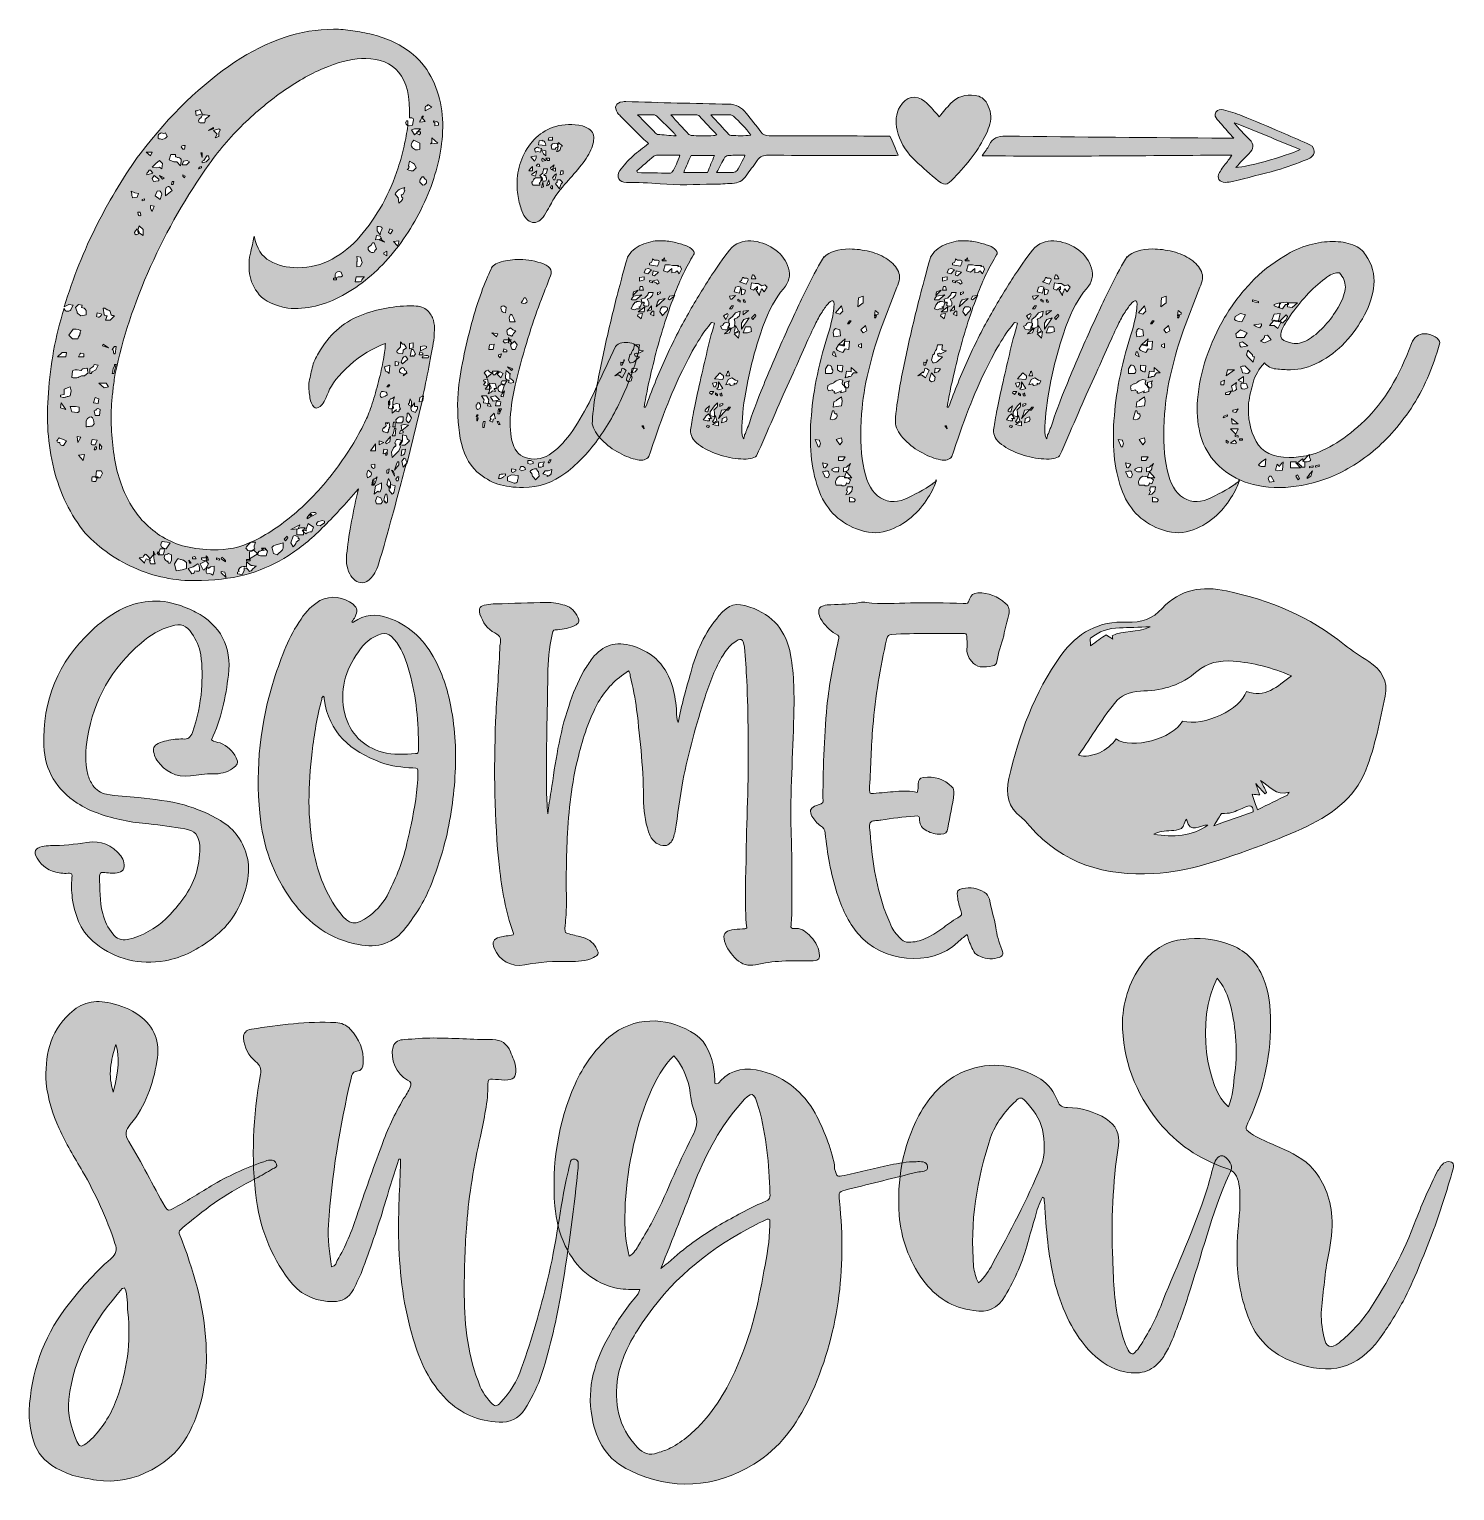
# Model space of a CAD drawing. Header units: inches. Extents: x 183 to 898, y -908 to -175.
import ezdxf

# ---------------------------------------------------------------- set-up
doc = ezdxf.new("R2010")
doc.units = ezdxf.units.IN
doc.header["$MEASUREMENT"] = 0
doc.layers.add('Layer 1', color=7, linetype='Continuous')

# ---------------------------------------------------------------- blocks, each defined once
blk = doc.blocks.new('block 3')
at = {"layer": 'Layer 1', "true_color": 0xffffff}
h = blk.add_hatch(color=7, dxfattribs=at)
h.dxf.hatch_style = 2
edge = h.paths.add_edge_path()
edge.add_spline(control_points=[(278.7, -533.13), (282.41, -534.52), (284.96, -537.07), (286.81, -540.54), (287.97, -543.09), (287.27, -544.25), (284.96, -545.88), (281.94, -547.96), (278.7, -548.66), (275.22, -548.66), (271.28, -548.42), (267.58, -549.12), (263.87, -549.58), (256.45, -550.51), (251.12, -547.5), (246.95, -541.7), (246.26, -540.78), (245.79, -539.62), (245.56, -538.46), (244.87, -535.91), (245.33, -534.52), (247.65, -533.36), (250.43, -532.2), (253.21, -531.51), (256.22, -531.27), (257.38, -531.27), (258.77, -531.04), (259.93, -531.04), (262.71, -531.51), (263.87, -530.12), (264.8, -527.8), (267.34, -520.85), (268.73, -513.66), (269.43, -506.48), (269.66, -500.69), (269.89, -494.66), (268.97, -488.87), (268.27, -484.93), (266.65, -481.45), (264.56, -478.21), (261.78, -474.04), (259, -473.11), (254.37, -474.5), (248.57, -476.12), (243.48, -479.13), (239.07, -483.07), (224.24, -495.59), (215.44, -511.35), (212.19, -530.35), (211.03, -536.61), (211.03, -542.63), (212.42, -548.89), (212.89, -550.74), (213.81, -552.83), (214.97, -554.45), (216.59, -556.77), (218.91, -558.16), (221.69, -558.85), (226.79, -559.78), (232.35, -560.01), (237.68, -560.47), (245.33, -561.4), (253.21, -562.1), (260.62, -564.18), (267.11, -566.04), (273.14, -568.58), (278.93, -572.06), (286.11, -576.46), (290.52, -582.72), (292.37, -590.83), (293.53, -595.47), (292.84, -600.1), (291.91, -604.73), (289.36, -615.39), (283.8, -624.43), (274.99, -630.92), (267.81, -636.48), (260.16, -640.65), (251.12, -642.27), (238.15, -644.59), (226.56, -641.58), (216.36, -633.7), (209.18, -628.14), (206.17, -620.49), (204.78, -611.92), (204.31, -608.67), (204.08, -605.2), (204.31, -601.95), (204.78, -597.78), (204.31, -598.48), (201.53, -598.48), (200.37, -598.48), (199.22, -598.48), (198.06, -598.25), (193.19, -597.55), (189.48, -595), (186.93, -590.83), (185.08, -587.59), (186.01, -585.96), (189.48, -585.04), (190.87, -584.81), (192.26, -584.57), (193.65, -584.57), (199.68, -584.57), (205.93, -583.88), (211.96, -582.95), (219.14, -581.79), (224.47, -584.34), (228.88, -589.67), (229.57, -590.83), (230.27, -591.76), (230.5, -593.15), (231.19, -595.93), (229.8, -598.02), (227.02, -598.25), (224.71, -598.48), (222.39, -598.25), (220.07, -598.02), (218.91, -598.02), (218.22, -598.48), (218.22, -599.87), (218.45, -606.13), (218.22, -612.38), (219.84, -618.64), (220.77, -622.35), (222.39, -625.82), (224.94, -628.84), (226.79, -631.38), (229.11, -632.08), (232.35, -631.62), (239.77, -629.99), (246.02, -626.29), (251.59, -621.19), (254.37, -618.41), (256.92, -615.39), (259.47, -612.15), (265.26, -604.97), (268.04, -596.62), (268.5, -587.35), (268.73, -586.43), (268.5, -585.5), (268.5, -584.34), (267.81, -579.25), (266.19, -577.16), (261.09, -576.23), (255.06, -575.07), (249.04, -574.38), (243.01, -573.68), (234.21, -572.99), (225.86, -571.36), (217.52, -568.35), (213.81, -567.19), (210.34, -565.34), (207.09, -563.25), (196.67, -556.53), (190.87, -547.03), (190.41, -534.52), (189.48, -511.81), (197.59, -492.58), (214.05, -477.05), (218.22, -472.88), (223.08, -469.4), (228.18, -466.62), (237.91, -461.52), (247.88, -460.6), (258.31, -464.07), (261.09, -465), (263.87, -466.16), (266.42, -467.55), (278.7, -473.81), (284.72, -485.16), (282.87, -499.07), (281.48, -510.19), (279.39, -521.31), (274.3, -531.51), (275.69, -532.67), (277.31, -532.67), (278.7, -533.13)], knot_values=[0, 0, 0, 0, 1, 1, 1, 2, 2, 2, 3, 3, 3, 4, 4, 4, 5, 5, 5, 6, 6, 6, 7, 7, 7, 8, 8, 8, 9, 9, 9, 10, 10, 10, 11, 11, 11, 12, 12, 12, 13, 13, 13, 14, 14, 14, 15, 15, 15, 16, 16, 16, 17, 17, 17, 18, 18, 18, 19, 19, 19, 20, 20, 20, 21, 21, 21, 22, 22, 22, 23, 23, 23, 24, 24, 24, 25, 25, 25, 26, 26, 26, 27, 27, 27, 28, 28, 28, 29, 29, 29, 30, 30, 30, 31, 31, 31, 32, 32, 32, 33, 33, 33, 34, 34, 34, 35, 35, 35, 36, 36, 36, 37, 37, 37, 38, 38, 38, 39, 39, 39, 40, 40, 40, 41, 41, 41, 42, 42, 42, 43, 43, 43, 44, 44, 44, 45, 45, 45, 46, 46, 46, 47, 47, 47, 48, 48, 48, 49, 49, 49, 50, 50, 50, 51, 51, 51, 52, 52, 52, 53, 53, 53, 54, 54, 54, 55, 55, 55, 56, 56, 56, 57, 57, 57, 58, 58, 58, 59, 59, 59, 59], degree=3, periodic=1)
h = blk.add_hatch(color=7, dxfattribs=at)
h.dxf.hatch_style = 2
edge = h.paths.add_edge_path()
edge.add_spline(control_points=[(345.66, -472.42), (350.99, -468.71), (356.79, -468.25), (362.81, -470.33), (372.77, -473.81), (380.19, -480.53), (385.52, -489.8), (389.92, -497.67), (392.7, -506.02), (394.33, -514.82), (396.64, -526.64), (397.11, -538.23), (396.41, -550.04), (395.72, -561.86), (393.86, -573.68), (390.85, -585.04), (389, -591.99), (386.68, -598.71), (383.9, -605.43), (380.89, -612.85), (376.71, -619.33), (371.85, -625.59), (365.82, -633.7), (357.71, -636.02), (347.98, -634.17), (334.07, -631.38), (323.18, -623.97), (314.84, -612.38), (305.34, -599.4), (300.01, -584.57), (298.62, -568.35), (296.3, -545.41), (298.85, -522.93), (305.8, -500.92), (307.66, -495.36), (309.51, -490.03), (311.6, -484.93), (313.68, -480.06), (316.23, -475.43), (319.24, -471.03), (321.79, -467.08), (324.81, -464.07), (328.75, -461.76), (334.07, -458.74), (340.8, -460.13), (345.43, -463.61), (347.52, -465.46), (347.75, -467.32), (346.36, -469.87), (345.89, -470.79), (345.43, -471.49), (344.73, -472.42), (345.2, -472.88), (345.43, -472.65), (345.66, -472.42)], knot_values=[0, 0, 0, 0, 1, 1, 1, 2, 2, 2, 3, 3, 3, 4, 4, 4, 5, 5, 5, 6, 6, 6, 7, 7, 7, 8, 8, 8, 9, 9, 9, 10, 10, 10, 11, 11, 11, 12, 12, 12, 13, 13, 13, 14, 14, 14, 15, 15, 15, 16, 16, 16, 17, 17, 17, 18, 18, 18, 18], degree=3, periodic=1)
edge = h.paths.add_edge_path()
edge.add_spline(control_points=[(329.67, -511.35), (327.12, -519.92), (325.96, -528.73), (324.81, -537.53), (322.72, -554.22), (322.49, -570.9), (325.5, -587.35), (327.82, -598.71), (331.76, -609.14), (338.71, -618.17), (343.34, -624.43), (346.36, -625.13), (353.54, -619.8), (357.71, -616.79), (360.96, -612.61), (363.27, -607.98), (366.98, -600.33), (370.23, -592.68), (372.08, -584.57), (372.77, -581.1), (373.7, -577.62), (374.4, -574.15), (376.25, -565.57), (377.64, -557), (377.87, -548.19), (377.87, -545.88), (377.87, -545.88), (375.32, -545.64), (369.99, -545.41), (364.43, -544.72), (359.33, -542.86), (344.04, -537.3), (333.15, -528.03), (330.83, -510.88), (330.83, -510.42), (330.83, -509.96), (330.37, -509.72), (329.67, -510.19), (329.67, -510.88), (329.67, -511.35)], knot_values=[0, 0, 0, 0, 1, 1, 1, 2, 2, 2, 3, 3, 3, 4, 4, 4, 5, 5, 5, 6, 6, 6, 7, 7, 7, 8, 8, 8, 9, 9, 9, 10, 10, 10, 11, 11, 11, 12, 12, 12, 13, 13, 13, 13], degree=3, periodic=1)
edge = h.paths.add_edge_path()
edge.add_spline(control_points=[(372.31, -493.27), (370.69, -488.17), (368.37, -483.54), (364.66, -479.83), (363.04, -478.44), (361.65, -477.98), (359.57, -478.44), (354.47, -479.83), (350.76, -483.31), (347.98, -487.48), (341.49, -496.75), (338.25, -506.94), (341.26, -518.53), (343.81, -528.49), (350.3, -534.98), (360.03, -537.76), (365.59, -539.16), (371.15, -538.92), (376.71, -538.46), (377.87, -538.46), (378.1, -537.99), (378.1, -537.07), (378.1, -534.98), (378.1, -532.9), (378.1, -530.81), (377.87, -518.07), (376.25, -505.32), (372.31, -493.27)], knot_values=[0, 0, 0, 0, 1, 1, 1, 2, 2, 2, 3, 3, 3, 4, 4, 4, 5, 5, 5, 6, 6, 6, 7, 7, 7, 8, 8, 8, 9, 9, 9, 9], degree=3, periodic=1)
h = blk.add_hatch(color=7, dxfattribs=at)
h.dxf.hatch_style = 2
edge = h.paths.add_edge_path()
edge.add_spline(control_points=[(628.59, -553.75), (628.59, -551.67), (629.29, -550.74), (631.14, -550.51), (636.71, -549.58), (641.57, -551.21), (645.51, -555.14), (646.44, -555.84), (646.44, -557), (646.44, -558.39), (645.97, -564.18), (644.35, -569.98), (643.42, -575.77), (643.19, -578.08), (642.27, -578.78), (639.95, -578.78), (637.4, -579.01), (635.08, -578.32), (633, -577.16), (630.68, -576), (629.29, -574.38), (629.29, -571.83), (629.29, -569.74), (629.06, -569.51), (626.74, -569.74), (621.18, -570.21), (615.62, -570.9), (609.82, -571.83), (609.82, -571.83), (609.59, -571.83), (609.36, -571.83), (607.74, -572.29), (605.65, -571.6), (604.49, -573.22), (603.8, -574.61), (604.49, -576.46), (604.49, -578.08), (605.42, -591.06), (607.27, -603.58), (611.45, -615.86), (612.6, -619.33), (614, -622.35), (615.39, -625.59), (616.54, -627.91), (618.4, -629.76), (620.25, -631.62), (621.18, -632.54), (622.34, -633.01), (623.73, -633.01), (626.74, -633.01), (629.52, -632.31), (632.07, -631.15), (635.08, -629.76), (637.86, -628.14), (640.41, -626.29), (642.96, -624.43), (645.51, -622.35), (648.52, -620.72), (650.61, -619.57), (650.61, -619.33), (649.91, -617.02), (649.22, -614.93), (648.52, -612.61), (648.29, -610.07), (647.83, -607.52), (648.29, -606.59), (650.84, -606.13), (654.78, -605.2), (658.26, -605.89), (661.73, -607.98), (663.12, -608.67), (663.82, -610.07), (664.28, -611.45), (665.21, -616.09), (666.6, -620.72), (667.53, -625.59), (667.99, -629.3), (668.92, -633.01), (670.54, -636.71), (671.46, -639.26), (671, -640.42), (668.22, -640.89), (664.98, -641.81), (661.73, -641.12), (658.72, -639.73), (657.33, -639.03), (656.63, -638.1), (655.94, -636.71), (654.78, -634.4), (653.85, -631.85), (653.16, -629.07), (651.31, -630.46), (649.91, -631.62), (648.52, -633.01), (634.85, -645.98), (610.06, -642.74), (598.47, -628.84), (593.37, -622.81), (590.36, -615.63), (587.81, -608.21), (584.8, -598.48), (582.94, -588.51), (582.02, -578.32), (581.78, -576.7), (581.32, -575.54), (579.7, -574.61), (577.85, -573.45), (576.45, -571.83), (575.3, -569.74), (574.14, -567.43), (574.37, -566.04), (576.69, -564.88), (577.38, -564.65), (577.85, -564.41), (578.54, -564.18), (581.09, -563.25), (581.09, -563.25), (580.86, -560.47), (580.86, -544.25), (581.55, -528.03), (583.18, -511.81), (584.33, -501.85), (586.42, -491.88), (588.5, -482.15), (589.2, -479.6), (589.2, -479.6), (587.12, -478.44), (584.1, -476.59), (581.55, -474.04), (579.7, -470.79), (579.23, -469.87), (578.77, -468.71), (578.77, -467.55), (578.54, -465.7), (579, -465), (581.09, -464.3), (582.25, -463.84), (583.64, -463.84), (584.8, -463.84), (589.66, -463.38), (594.53, -463.84), (599.4, -462.68), (600.55, -462.45), (601.71, -462.45), (602.64, -462.68), (610.06, -463.61), (617.47, -463.15), (624.66, -462.91), (633.46, -462.68), (642.27, -462.91), (651.07, -463.15), (653.39, -463.38), (653.62, -463.38), (654.32, -461.06), (655.01, -458.98), (656.4, -458.05), (658.49, -457.82), (663.82, -457.82), (668.45, -459.67), (672.39, -463.15), (674.25, -464.54), (674.48, -466.62), (674.01, -468.71), (673.09, -472.18), (672.16, -475.66), (671.46, -479.37), (670.31, -483.77), (668.68, -487.94), (667.99, -492.34), (667.99, -493.5), (667.06, -494.43), (665.9, -494.43), (663.82, -494.89), (661.73, -495.12), (659.65, -494.89), (658.03, -494.66), (656.63, -493.74), (655.24, -492.11), (653.62, -490.03), (652.69, -487.94), (653.16, -484.93), (653.39, -483.31), (652.93, -481.45), (652.93, -479.6), (652.93, -478.44), (652.23, -478.21), (651.07, -478.21), (651.07, -478.21), (651.07, -478.21), (650.84, -478.21), (639.02, -478.44), (627.2, -477.98), (615.39, -478.67), (613.76, -478.9), (613.3, -479.37), (612.84, -480.76), (609.59, -495.36), (607.04, -509.96), (605.89, -524.79), (604.96, -534.75), (604.96, -544.72), (604.26, -554.91), (604.26, -555.38), (604.26, -556.07), (604.26, -556.77), (604.26, -558.62), (604.26, -558.62), (606.12, -558.39), (610.06, -558.16), (613.76, -557.69), (617.47, -557.46), (621.18, -557), (624.66, -557.23), (628.13, -557.93), (628.83, -556.3), (628.36, -555.14), (628.59, -553.75)], knot_values=[0, 0, 0, 0, 1, 1, 1, 2, 2, 2, 3, 3, 3, 4, 4, 4, 5, 5, 5, 6, 6, 6, 7, 7, 7, 8, 8, 8, 9, 9, 9, 10, 10, 10, 11, 11, 11, 12, 12, 12, 13, 13, 13, 14, 14, 14, 15, 15, 15, 16, 16, 16, 17, 17, 17, 18, 18, 18, 19, 19, 19, 20, 20, 20, 21, 21, 21, 22, 22, 22, 23, 23, 23, 24, 24, 24, 25, 25, 25, 26, 26, 26, 27, 27, 27, 28, 28, 28, 29, 29, 29, 30, 30, 30, 31, 31, 31, 32, 32, 32, 33, 33, 33, 34, 34, 34, 35, 35, 35, 36, 36, 36, 37, 37, 37, 38, 38, 38, 39, 39, 39, 40, 40, 40, 41, 41, 41, 42, 42, 42, 43, 43, 43, 44, 44, 44, 45, 45, 45, 46, 46, 46, 47, 47, 47, 48, 48, 48, 49, 49, 49, 50, 50, 50, 51, 51, 51, 52, 52, 52, 53, 53, 53, 54, 54, 54, 55, 55, 55, 56, 56, 56, 57, 57, 57, 58, 58, 58, 59, 59, 59, 60, 60, 60, 61, 61, 61, 62, 62, 62, 63, 63, 63, 64, 64, 64, 65, 65, 65, 66, 66, 66, 67, 67, 67, 68, 68, 68, 69, 69, 69, 70, 70, 70, 71, 71, 71, 72, 72, 72, 72], degree=3, periodic=1)
h = blk.add_hatch(color=7, dxfattribs=at)
h.dxf.hatch_style = 2
edge = h.paths.add_edge_path()
edge.add_spline(control_points=[(514.59, -497.91), (517.37, -487.48), (521.54, -477.75), (528.73, -469.4), (533.82, -463.61), (537.07, -462.45), (544.25, -465), (555.84, -468.94), (562.56, -477.05), (564.64, -488.87), (566.5, -499.07), (566.5, -509.49), (566.27, -519.69), (565.8, -538.92), (564.41, -557.93), (564.88, -577.16), (565.34, -589.67), (565.34, -602.18), (565.34, -614.7), (565.34, -617.94), (565.11, -621.19), (564.88, -624.43), (564.64, -625.59), (565.11, -626.29), (566.5, -626.05), (569.51, -625.82), (571.83, -627.21), (573.91, -629.3), (576.46, -631.85), (578.55, -634.86), (579.01, -638.57), (579.47, -641.12), (578.78, -642.04), (576, -642.27), (570.67, -642.51), (565.57, -642.04), (560.24, -642.51), (555.84, -642.74), (551.43, -643.2), (547.03, -644.36), (543.32, -645.06), (540.31, -644.13), (537.53, -641.58), (534.98, -639.03), (532.66, -636.25), (531.51, -632.54), (530.58, -629.07), (531.74, -627.44), (535.21, -626.75), (536.84, -626.52), (538.69, -626.52), (540.54, -626.29), (541.24, -626.05), (542.17, -626.52), (542.63, -625.82), (541.47, -613.54), (542.17, -601.26), (542.4, -588.75), (542.63, -568.82), (543.79, -548.66), (543.32, -528.49), (543.32, -519.46), (543.09, -510.65), (542.63, -501.85), (542.4, -496.28), (542.17, -490.72), (541.47, -485.16), (540.78, -480.53), (539.85, -480.29), (536.14, -482.84), (533.82, -484.47), (532.2, -486.78), (530.81, -489.1), (526.87, -495.59), (524.09, -502.77), (521.77, -509.96), (517.37, -523.86), (513.43, -537.76), (510.65, -552.13), (509.26, -560.47), (508.1, -569.05), (506.71, -577.39), (506.25, -579.71), (505.78, -581.79), (504.16, -583.41), (503.47, -584.11), (502.77, -584.57), (501.84, -584.57), (498.6, -584.81), (495.59, -582.49), (494.2, -579.71), (492.11, -574.38), (491.18, -568.82), (490.95, -563.02), (490.95, -547.5), (489.33, -531.97), (487.48, -516.44), (486.78, -510.88), (485.62, -505.09), (484.23, -499.53), (484.23, -498.6), (484, -497.67), (483.31, -496.98), (477.05, -501.15), (471.95, -506.02), (468.24, -512.74), (463.61, -521.31), (460.6, -530.35), (458.28, -539.85), (454.8, -553.29), (453.41, -566.96), (452.72, -580.87), (452.02, -592.45), (452.25, -603.81), (452.25, -615.39), (452.25, -618.87), (451.79, -622.35), (451.56, -626.05), (451.56, -628.37), (451.56, -628.37), (453.64, -628.84), (455.96, -629.53), (458.51, -629.99), (460.83, -630.69), (464.07, -631.62), (466.16, -633.7), (467.55, -636.48), (468.71, -638.8), (468.24, -639.49), (465.93, -640.65), (461.99, -642.51), (457.82, -642.74), (453.64, -642.74), (446.23, -642.27), (438.58, -642.97), (431.4, -644.36), (424.45, -645.52), (418.65, -642.27), (416.1, -636.02), (414.94, -633.01), (415.64, -631.38), (418.88, -630.46), (420.97, -629.99), (423.29, -629.76), (425.6, -629.3), (425.84, -628.84), (425.6, -628.37), (425.6, -628.14), (421.66, -617.48), (420.04, -606.59), (418.65, -595.47), (416.1, -571.13), (415.87, -546.57), (416.8, -522.24), (417.26, -510.19), (418.42, -498.14), (418.88, -486.09), (418.88, -485.39), (418.88, -484.47), (419.12, -483.77), (419.58, -480.99), (419.35, -479.37), (416.34, -477.98), (412.63, -476.12), (410.31, -472.65), (408.92, -468.48), (408.22, -465.46), (408.92, -464.3), (412.16, -463.84), (413.55, -463.61), (415.18, -463.38), (416.8, -463.38), (425.37, -463.15), (433.71, -462.91), (442.29, -462.68), (445.53, -462.45), (448.55, -463.38), (451.56, -464.07), (454.8, -465), (456.66, -467.32), (458.05, -470.1), (458.97, -472.18), (458.51, -473.11), (456.43, -474.27), (453.88, -475.66), (450.86, -476.12), (447.85, -476.35), (446, -476.35), (445.53, -476.12), (445.07, -478.67), (443.68, -485.39), (442.98, -492.34), (442.98, -499.07), (442.75, -518.07), (442.06, -536.84), (442.29, -555.61), (442.29, -560.01), (442.52, -564.18), (442.98, -568.58), (443.45, -564.88), (443.91, -561.17), (444.61, -557.46), (446.69, -543.09), (448.78, -528.49), (453.41, -514.82), (455.5, -508.57), (457.82, -502.54), (461.06, -496.98), (462.45, -494.66), (463.84, -492.81), (465.23, -490.72), (470.56, -484), (477.05, -481.92), (485.39, -484.47), (496.05, -487.71), (502.54, -494.66), (505.55, -505.32), (506.48, -509.26), (507.41, -513.43), (507.41, -517.6), (507.64, -519.22), (507.41, -520.85), (508.33, -522.93), (509.95, -514.13), (512.27, -506.02), (514.59, -497.91)], knot_values=[0, 0, 0, 0, 1, 1, 1, 2, 2, 2, 3, 3, 3, 4, 4, 4, 5, 5, 5, 6, 6, 6, 7, 7, 7, 8, 8, 8, 9, 9, 9, 10, 10, 10, 11, 11, 11, 12, 12, 12, 13, 13, 13, 14, 14, 14, 15, 15, 15, 16, 16, 16, 17, 17, 17, 18, 18, 18, 19, 19, 19, 20, 20, 20, 21, 21, 21, 22, 22, 22, 23, 23, 23, 24, 24, 24, 25, 25, 25, 26, 26, 26, 27, 27, 27, 28, 28, 28, 29, 29, 29, 30, 30, 30, 31, 31, 31, 32, 32, 32, 33, 33, 33, 34, 34, 34, 35, 35, 35, 36, 36, 36, 37, 37, 37, 38, 38, 38, 39, 39, 39, 40, 40, 40, 41, 41, 41, 42, 42, 42, 43, 43, 43, 44, 44, 44, 45, 45, 45, 46, 46, 46, 47, 47, 47, 48, 48, 48, 49, 49, 49, 50, 50, 50, 51, 51, 51, 52, 52, 52, 53, 53, 53, 54, 54, 54, 55, 55, 55, 56, 56, 56, 57, 57, 57, 58, 58, 58, 59, 59, 59, 60, 60, 60, 61, 61, 61, 62, 62, 62, 63, 63, 63, 64, 64, 64, 65, 65, 65, 66, 66, 66, 67, 67, 67, 68, 68, 68, 69, 69, 69, 70, 70, 70, 71, 71, 71, 72, 72, 72, 73, 73, 73, 74, 74, 74, 75, 75, 75, 75], degree=3, periodic=1)
at = {"layer": 'Layer 1', "lineweight": 0}
for points, knots in [([(278.7, -533.13), (282.41, -534.52), (284.96, -537.07), (286.81, -540.54), (287.97, -543.09), (287.27, -544.25), (284.96, -545.88), (281.94, -547.96), (278.7, -548.66), (275.22, -548.66), (271.28, -548.42), (267.58, -549.12), (263.87, -549.58), (256.45, -550.51), (251.12, -547.5), (246.95, -541.7), (246.26, -540.78), (245.79, -539.62), (245.56, -538.46), (244.87, -535.91), (245.33, -534.52), (247.65, -533.36), (250.43, -532.2), (253.21, -531.51), (256.22, -531.27), (257.38, -531.27), (258.77, -531.04), (259.93, -531.04), (262.71, -531.51), (263.87, -530.12), (264.8, -527.8), (267.34, -520.85), (268.73, -513.66), (269.43, -506.48), (269.66, -500.69), (269.89, -494.66), (268.97, -488.87), (268.27, -484.93), (266.65, -481.45), (264.56, -478.21), (261.78, -474.04), (259, -473.11), (254.37, -474.5), (248.57, -476.12), (243.48, -479.13), (239.07, -483.07), (224.24, -495.59), (215.44, -511.35), (212.19, -530.35), (211.03, -536.61), (211.03, -542.63), (212.42, -548.89), (212.89, -550.74), (213.81, -552.83), (214.97, -554.45), (216.59, -556.77), (218.91, -558.16), (221.69, -558.85), (226.79, -559.78), (232.35, -560.01), (237.68, -560.47), (245.33, -561.4), (253.21, -562.1), (260.62, -564.18), (267.11, -566.04), (273.14, -568.58), (278.93, -572.06), (286.11, -576.46), (290.52, -582.72), (292.37, -590.83), (293.53, -595.47), (292.84, -600.1), (291.91, -604.73), (289.36, -615.39), (283.8, -624.43), (274.99, -630.92), (267.81, -636.48), (260.16, -640.65), (251.12, -642.27), (238.15, -644.59), (226.56, -641.58), (216.36, -633.7), (209.18, -628.14), (206.17, -620.49), (204.78, -611.92), (204.31, -608.67), (204.08, -605.2), (204.31, -601.95), (204.78, -597.78), (204.31, -598.48), (201.53, -598.48), (200.37, -598.48), (199.22, -598.48), (198.06, -598.25), (193.19, -597.55), (189.48, -595), (186.93, -590.83), (185.08, -587.59), (186.01, -585.96), (189.48, -585.04), (190.87, -584.81), (192.26, -584.57), (193.65, -584.57), (199.68, -584.57), (205.93, -583.88), (211.96, -582.95), (219.14, -581.79), (224.47, -584.34), (228.88, -589.67), (229.57, -590.83), (230.27, -591.76), (230.5, -593.15), (231.19, -595.93), (229.8, -598.02), (227.02, -598.25), (224.71, -598.48), (222.39, -598.25), (220.07, -598.02), (218.91, -598.02), (218.22, -598.48), (218.22, -599.87), (218.45, -606.13), (218.22, -612.38), (219.84, -618.64), (220.77, -622.35), (222.39, -625.82), (224.94, -628.84), (226.79, -631.38), (229.11, -632.08), (232.35, -631.62), (239.77, -629.99), (246.02, -626.29), (251.59, -621.19), (254.37, -618.41), (256.92, -615.39), (259.47, -612.15), (265.26, -604.97), (268.04, -596.62), (268.5, -587.35), (268.73, -586.43), (268.5, -585.5), (268.5, -584.34), (267.81, -579.25), (266.19, -577.16), (261.09, -576.23), (255.06, -575.07), (249.04, -574.38), (243.01, -573.68), (234.21, -572.99), (225.86, -571.36), (217.52, -568.35), (213.81, -567.19), (210.34, -565.34), (207.09, -563.25), (196.67, -556.53), (190.87, -547.03), (190.41, -534.52), (189.48, -511.81), (197.59, -492.58), (214.05, -477.05), (218.22, -472.88), (223.08, -469.4), (228.18, -466.62), (237.91, -461.52), (247.88, -460.6), (258.31, -464.07), (261.09, -465), (263.87, -466.16), (266.42, -467.55), (278.7, -473.81), (284.72, -485.16), (282.87, -499.07), (281.48, -510.19), (279.39, -521.31), (274.3, -531.51), (275.69, -532.67), (277.31, -532.67), (278.7, -533.13)], [0, 0, 0, 0, 1, 1, 1, 2, 2, 2, 3, 3, 3, 4, 4, 4, 5, 5, 5, 6, 6, 6, 7, 7, 7, 8, 8, 8, 9, 9, 9, 10, 10, 10, 11, 11, 11, 12, 12, 12, 13, 13, 13, 14, 14, 14, 15, 15, 15, 16, 16, 16, 17, 17, 17, 18, 18, 18, 19, 19, 19, 20, 20, 20, 21, 21, 21, 22, 22, 22, 23, 23, 23, 24, 24, 24, 25, 25, 25, 26, 26, 26, 27, 27, 27, 28, 28, 28, 29, 29, 29, 30, 30, 30, 31, 31, 31, 32, 32, 32, 33, 33, 33, 34, 34, 34, 35, 35, 35, 36, 36, 36, 37, 37, 37, 38, 38, 38, 39, 39, 39, 40, 40, 40, 41, 41, 41, 42, 42, 42, 43, 43, 43, 44, 44, 44, 45, 45, 45, 46, 46, 46, 47, 47, 47, 48, 48, 48, 49, 49, 49, 50, 50, 50, 51, 51, 51, 52, 52, 52, 53, 53, 53, 54, 54, 54, 55, 55, 55, 56, 56, 56, 57, 57, 57, 58, 58, 58, 59, 59, 59, 59]), ([(345.66, -472.42), (350.99, -468.71), (356.79, -468.25), (362.81, -470.33), (372.77, -473.81), (380.19, -480.53), (385.52, -489.8), (389.92, -497.67), (392.7, -506.02), (394.33, -514.82), (396.64, -526.64), (397.11, -538.23), (396.41, -550.04), (395.72, -561.86), (393.86, -573.68), (390.85, -585.04), (389, -591.99), (386.68, -598.71), (383.9, -605.43), (380.89, -612.85), (376.71, -619.33), (371.85, -625.59), (365.82, -633.7), (357.71, -636.02), (347.98, -634.17), (334.07, -631.38), (323.18, -623.97), (314.84, -612.38), (305.34, -599.4), (300.01, -584.57), (298.62, -568.35), (296.3, -545.41), (298.85, -522.93), (305.8, -500.92), (307.66, -495.36), (309.51, -490.03), (311.6, -484.93), (313.68, -480.06), (316.23, -475.43), (319.24, -471.03), (321.79, -467.08), (324.81, -464.07), (328.75, -461.76), (334.07, -458.74), (340.8, -460.13), (345.43, -463.61), (347.52, -465.46), (347.75, -467.32), (346.36, -469.87), (345.89, -470.79), (345.43, -471.49), (344.73, -472.42), (345.2, -472.88), (345.43, -472.65), (345.66, -472.42)], [0, 0, 0, 0, 1, 1, 1, 2, 2, 2, 3, 3, 3, 4, 4, 4, 5, 5, 5, 6, 6, 6, 7, 7, 7, 8, 8, 8, 9, 9, 9, 10, 10, 10, 11, 11, 11, 12, 12, 12, 13, 13, 13, 14, 14, 14, 15, 15, 15, 16, 16, 16, 17, 17, 17, 18, 18, 18, 18]), ([(628.59, -553.75), (628.59, -551.67), (629.29, -550.74), (631.14, -550.51), (636.71, -549.58), (641.57, -551.21), (645.51, -555.14), (646.44, -555.84), (646.44, -557), (646.44, -558.39), (645.97, -564.18), (644.35, -569.98), (643.42, -575.77), (643.19, -578.08), (642.27, -578.78), (639.95, -578.78), (637.4, -579.01), (635.08, -578.32), (633, -577.16), (630.68, -576), (629.29, -574.38), (629.29, -571.83), (629.29, -569.74), (629.06, -569.51), (626.74, -569.74), (621.18, -570.21), (615.62, -570.9), (609.82, -571.83), (609.82, -571.83), (609.59, -571.83), (609.36, -571.83), (607.74, -572.29), (605.65, -571.6), (604.49, -573.22), (603.8, -574.61), (604.49, -576.46), (604.49, -578.08), (605.42, -591.06), (607.27, -603.58), (611.45, -615.86), (612.6, -619.33), (614, -622.35), (615.39, -625.59), (616.54, -627.91), (618.4, -629.76), (620.25, -631.62), (621.18, -632.54), (622.34, -633.01), (623.73, -633.01), (626.74, -633.01), (629.52, -632.31), (632.07, -631.15), (635.08, -629.76), (637.86, -628.14), (640.41, -626.29), (642.96, -624.43), (645.51, -622.35), (648.52, -620.72), (650.61, -619.57), (650.61, -619.33), (649.91, -617.02), (649.22, -614.93), (648.52, -612.61), (648.29, -610.07), (647.83, -607.52), (648.29, -606.59), (650.84, -606.13), (654.78, -605.2), (658.26, -605.89), (661.73, -607.98), (663.12, -608.67), (663.82, -610.07), (664.28, -611.45), (665.21, -616.09), (666.6, -620.72), (667.53, -625.59), (667.99, -629.3), (668.92, -633.01), (670.54, -636.71), (671.46, -639.26), (671, -640.42), (668.22, -640.89), (664.98, -641.81), (661.73, -641.12), (658.72, -639.73), (657.33, -639.03), (656.63, -638.1), (655.94, -636.71), (654.78, -634.4), (653.85, -631.85), (653.16, -629.07), (651.31, -630.46), (649.91, -631.62), (648.52, -633.01), (634.85, -645.98), (610.06, -642.74), (598.47, -628.84), (593.37, -622.81), (590.36, -615.63), (587.81, -608.21), (584.8, -598.48), (582.94, -588.51), (582.02, -578.32), (581.78, -576.7), (581.32, -575.54), (579.7, -574.61), (577.85, -573.45), (576.45, -571.83), (575.3, -569.74), (574.14, -567.43), (574.37, -566.04), (576.69, -564.88), (577.38, -564.65), (577.85, -564.41), (578.54, -564.18), (581.09, -563.25), (581.09, -563.25), (580.86, -560.47), (580.86, -544.25), (581.55, -528.03), (583.18, -511.81), (584.33, -501.85), (586.42, -491.88), (588.5, -482.15), (589.2, -479.6), (589.2, -479.6), (587.12, -478.44), (584.1, -476.59), (581.55, -474.04), (579.7, -470.79), (579.23, -469.87), (578.77, -468.71), (578.77, -467.55), (578.54, -465.7), (579, -465), (581.09, -464.3), (582.25, -463.84), (583.64, -463.84), (584.8, -463.84), (589.66, -463.38), (594.53, -463.84), (599.4, -462.68), (600.55, -462.45), (601.71, -462.45), (602.64, -462.68), (610.06, -463.61), (617.47, -463.15), (624.66, -462.91), (633.46, -462.68), (642.27, -462.91), (651.07, -463.15), (653.39, -463.38), (653.62, -463.38), (654.32, -461.06), (655.01, -458.98), (656.4, -458.05), (658.49, -457.82), (663.82, -457.82), (668.45, -459.67), (672.39, -463.15), (674.25, -464.54), (674.48, -466.62), (674.01, -468.71), (673.09, -472.18), (672.16, -475.66), (671.46, -479.37), (670.31, -483.77), (668.68, -487.94), (667.99, -492.34), (667.99, -493.5), (667.06, -494.43), (665.9, -494.43), (663.82, -494.89), (661.73, -495.12), (659.65, -494.89), (658.03, -494.66), (656.63, -493.74), (655.24, -492.11), (653.62, -490.03), (652.69, -487.94), (653.16, -484.93), (653.39, -483.31), (652.93, -481.45), (652.93, -479.6), (652.93, -478.44), (652.23, -478.21), (651.07, -478.21), (651.07, -478.21), (651.07, -478.21), (650.84, -478.21), (639.02, -478.44), (627.2, -477.98), (615.39, -478.67), (613.76, -478.9), (613.3, -479.37), (612.84, -480.76), (609.59, -495.36), (607.04, -509.96), (605.89, -524.79), (604.96, -534.75), (604.96, -544.72), (604.26, -554.91), (604.26, -555.38), (604.26, -556.07), (604.26, -556.77), (604.26, -558.62), (604.26, -558.62), (606.12, -558.39), (610.06, -558.16), (613.76, -557.69), (617.47, -557.46), (621.18, -557), (624.66, -557.23), (628.13, -557.93), (628.83, -556.3), (628.36, -555.14), (628.59, -553.75)], [0, 0, 0, 0, 1, 1, 1, 2, 2, 2, 3, 3, 3, 4, 4, 4, 5, 5, 5, 6, 6, 6, 7, 7, 7, 8, 8, 8, 9, 9, 9, 10, 10, 10, 11, 11, 11, 12, 12, 12, 13, 13, 13, 14, 14, 14, 15, 15, 15, 16, 16, 16, 17, 17, 17, 18, 18, 18, 19, 19, 19, 20, 20, 20, 21, 21, 21, 22, 22, 22, 23, 23, 23, 24, 24, 24, 25, 25, 25, 26, 26, 26, 27, 27, 27, 28, 28, 28, 29, 29, 29, 30, 30, 30, 31, 31, 31, 32, 32, 32, 33, 33, 33, 34, 34, 34, 35, 35, 35, 36, 36, 36, 37, 37, 37, 38, 38, 38, 39, 39, 39, 40, 40, 40, 41, 41, 41, 42, 42, 42, 43, 43, 43, 44, 44, 44, 45, 45, 45, 46, 46, 46, 47, 47, 47, 48, 48, 48, 49, 49, 49, 50, 50, 50, 51, 51, 51, 52, 52, 52, 53, 53, 53, 54, 54, 54, 55, 55, 55, 56, 56, 56, 57, 57, 57, 58, 58, 58, 59, 59, 59, 60, 60, 60, 61, 61, 61, 62, 62, 62, 63, 63, 63, 64, 64, 64, 65, 65, 65, 66, 66, 66, 67, 67, 67, 68, 68, 68, 69, 69, 69, 70, 70, 70, 71, 71, 71, 72, 72, 72, 72]), ([(514.59, -497.91), (517.37, -487.48), (521.54, -477.75), (528.73, -469.4), (533.82, -463.61), (537.07, -462.45), (544.25, -465), (555.84, -468.94), (562.56, -477.05), (564.64, -488.87), (566.5, -499.07), (566.5, -509.49), (566.27, -519.69), (565.8, -538.92), (564.41, -557.93), (564.88, -577.16), (565.34, -589.67), (565.34, -602.18), (565.34, -614.7), (565.34, -617.94), (565.11, -621.19), (564.88, -624.43), (564.64, -625.59), (565.11, -626.29), (566.5, -626.05), (569.51, -625.82), (571.83, -627.21), (573.91, -629.3), (576.46, -631.85), (578.55, -634.86), (579.01, -638.57), (579.47, -641.12), (578.78, -642.04), (576, -642.27), (570.67, -642.51), (565.57, -642.04), (560.24, -642.51), (555.84, -642.74), (551.43, -643.2), (547.03, -644.36), (543.32, -645.06), (540.31, -644.13), (537.53, -641.58), (534.98, -639.03), (532.66, -636.25), (531.51, -632.54), (530.58, -629.07), (531.74, -627.44), (535.21, -626.75), (536.84, -626.52), (538.69, -626.52), (540.54, -626.29), (541.24, -626.05), (542.17, -626.52), (542.63, -625.82), (541.47, -613.54), (542.17, -601.26), (542.4, -588.75), (542.63, -568.82), (543.79, -548.66), (543.32, -528.49), (543.32, -519.46), (543.09, -510.65), (542.63, -501.85), (542.4, -496.28), (542.17, -490.72), (541.47, -485.16), (540.78, -480.53), (539.85, -480.29), (536.14, -482.84), (533.82, -484.47), (532.2, -486.78), (530.81, -489.1), (526.87, -495.59), (524.09, -502.77), (521.77, -509.96), (517.37, -523.86), (513.43, -537.76), (510.65, -552.13), (509.26, -560.47), (508.1, -569.05), (506.71, -577.39), (506.25, -579.71), (505.78, -581.79), (504.16, -583.41), (503.47, -584.11), (502.77, -584.57), (501.84, -584.57), (498.6, -584.81), (495.59, -582.49), (494.2, -579.71), (492.11, -574.38), (491.18, -568.82), (490.95, -563.02), (490.95, -547.5), (489.33, -531.97), (487.48, -516.44), (486.78, -510.88), (485.62, -505.09), (484.23, -499.53), (484.23, -498.6), (484, -497.67), (483.31, -496.98), (477.05, -501.15), (471.95, -506.02), (468.24, -512.74), (463.61, -521.31), (460.6, -530.35), (458.28, -539.85), (454.8, -553.29), (453.41, -566.96), (452.72, -580.87), (452.02, -592.45), (452.25, -603.81), (452.25, -615.39), (452.25, -618.87), (451.79, -622.35), (451.56, -626.05), (451.56, -628.37), (451.56, -628.37), (453.64, -628.84), (455.96, -629.53), (458.51, -629.99), (460.83, -630.69), (464.07, -631.62), (466.16, -633.7), (467.55, -636.48), (468.71, -638.8), (468.24, -639.49), (465.93, -640.65), (461.99, -642.51), (457.82, -642.74), (453.64, -642.74), (446.23, -642.27), (438.58, -642.97), (431.4, -644.36), (424.45, -645.52), (418.65, -642.27), (416.1, -636.02), (414.94, -633.01), (415.64, -631.38), (418.88, -630.46), (420.97, -629.99), (423.29, -629.76), (425.6, -629.3), (425.84, -628.84), (425.6, -628.37), (425.6, -628.14), (421.66, -617.48), (420.04, -606.59), (418.65, -595.47), (416.1, -571.13), (415.87, -546.57), (416.8, -522.24), (417.26, -510.19), (418.42, -498.14), (418.88, -486.09), (418.88, -485.39), (418.88, -484.47), (419.12, -483.77), (419.58, -480.99), (419.35, -479.37), (416.34, -477.98), (412.63, -476.12), (410.31, -472.65), (408.92, -468.48), (408.22, -465.46), (408.92, -464.3), (412.16, -463.84), (413.55, -463.61), (415.18, -463.38), (416.8, -463.38), (425.37, -463.15), (433.71, -462.91), (442.29, -462.68), (445.53, -462.45), (448.55, -463.38), (451.56, -464.07), (454.8, -465), (456.66, -467.32), (458.05, -470.1), (458.97, -472.18), (458.51, -473.11), (456.43, -474.27), (453.88, -475.66), (450.86, -476.12), (447.85, -476.35), (446, -476.35), (445.53, -476.12), (445.07, -478.67), (443.68, -485.39), (442.98, -492.34), (442.98, -499.07), (442.75, -518.07), (442.06, -536.84), (442.29, -555.61), (442.29, -560.01), (442.52, -564.18), (442.98, -568.58), (443.45, -564.88), (443.91, -561.17), (444.61, -557.46), (446.69, -543.09), (448.78, -528.49), (453.41, -514.82), (455.5, -508.57), (457.82, -502.54), (461.06, -496.98), (462.45, -494.66), (463.84, -492.81), (465.23, -490.72), (470.56, -484), (477.05, -481.92), (485.39, -484.47), (496.05, -487.71), (502.54, -494.66), (505.55, -505.32), (506.48, -509.26), (507.41, -513.43), (507.41, -517.6), (507.64, -519.22), (507.41, -520.85), (508.33, -522.93), (509.95, -514.13), (512.27, -506.02), (514.59, -497.91)], [0, 0, 0, 0, 1, 1, 1, 2, 2, 2, 3, 3, 3, 4, 4, 4, 5, 5, 5, 6, 6, 6, 7, 7, 7, 8, 8, 8, 9, 9, 9, 10, 10, 10, 11, 11, 11, 12, 12, 12, 13, 13, 13, 14, 14, 14, 15, 15, 15, 16, 16, 16, 17, 17, 17, 18, 18, 18, 19, 19, 19, 20, 20, 20, 21, 21, 21, 22, 22, 22, 23, 23, 23, 24, 24, 24, 25, 25, 25, 26, 26, 26, 27, 27, 27, 28, 28, 28, 29, 29, 29, 30, 30, 30, 31, 31, 31, 32, 32, 32, 33, 33, 33, 34, 34, 34, 35, 35, 35, 36, 36, 36, 37, 37, 37, 38, 38, 38, 39, 39, 39, 40, 40, 40, 41, 41, 41, 42, 42, 42, 43, 43, 43, 44, 44, 44, 45, 45, 45, 46, 46, 46, 47, 47, 47, 48, 48, 48, 49, 49, 49, 50, 50, 50, 51, 51, 51, 52, 52, 52, 53, 53, 53, 54, 54, 54, 55, 55, 55, 56, 56, 56, 57, 57, 57, 58, 58, 58, 59, 59, 59, 60, 60, 60, 61, 61, 61, 62, 62, 62, 63, 63, 63, 64, 64, 64, 65, 65, 65, 66, 66, 66, 67, 67, 67, 68, 68, 68, 69, 69, 69, 70, 70, 70, 71, 71, 71, 72, 72, 72, 73, 73, 73, 74, 74, 74, 75, 75, 75, 75]), ([(372.31, -493.27), (370.69, -488.17), (368.37, -483.54), (364.66, -479.83), (363.04, -478.44), (361.65, -477.98), (359.57, -478.44), (354.47, -479.83), (350.76, -483.31), (347.98, -487.48), (341.49, -496.75), (338.25, -506.94), (341.26, -518.53), (343.81, -528.49), (350.3, -534.98), (360.03, -537.76), (365.59, -539.16), (371.15, -538.92), (376.71, -538.46), (377.87, -538.46), (378.1, -537.99), (378.1, -537.07), (378.1, -534.98), (378.1, -532.9), (378.1, -530.81), (377.87, -518.07), (376.25, -505.32), (372.31, -493.27)], [0, 0, 0, 0, 1, 1, 1, 2, 2, 2, 3, 3, 3, 4, 4, 4, 5, 5, 5, 6, 6, 6, 7, 7, 7, 8, 8, 8, 9, 9, 9, 9]), ([(329.67, -511.35), (327.12, -519.92), (325.96, -528.73), (324.81, -537.53), (322.72, -554.22), (322.49, -570.9), (325.5, -587.35), (327.82, -598.71), (331.76, -609.14), (338.71, -618.17), (343.34, -624.43), (346.36, -625.13), (353.54, -619.8), (357.71, -616.79), (360.96, -612.61), (363.27, -607.98), (366.98, -600.33), (370.23, -592.68), (372.08, -584.57), (372.77, -581.1), (373.7, -577.62), (374.4, -574.15), (376.25, -565.57), (377.64, -557), (377.87, -548.19), (377.87, -545.88), (377.87, -545.88), (375.32, -545.64), (369.99, -545.41), (364.43, -544.72), (359.33, -542.86), (344.04, -537.3), (333.15, -528.03), (330.83, -510.88), (330.83, -510.42), (330.83, -509.96), (330.37, -509.72), (329.67, -510.19), (329.67, -510.88), (329.67, -511.35)], [0, 0, 0, 0, 1, 1, 1, 2, 2, 2, 3, 3, 3, 4, 4, 4, 5, 5, 5, 6, 6, 6, 7, 7, 7, 8, 8, 8, 9, 9, 9, 10, 10, 10, 11, 11, 11, 12, 12, 12, 13, 13, 13, 13])]:
    blk.add_open_spline(points, degree=3, knots=knots, dxfattribs=at)
blk = doc.blocks.new('block 4')
at = {"layer": 'Layer 1', "true_color": 0xf4d561}
h = blk.add_hatch(color=41, dxfattribs=at)
h.dxf.hatch_style = 2
edge = h.paths.add_edge_path()
edge.add_spline(control_points=[(378.43, -362.19), (378.43, -362.19), (379.93, -361.81), (379.93, -361.81), (379.93, -361.81), (372.41, -392.64), (372.41, -392.64), (371.91, -391.64), (371.66, -391.02), (371.66, -390.76), (371.66, -390.76), (370.91, -390.39), (370.91, -390.39), (370.91, -390.39), (369.78, -391.89), (369.78, -391.89), (369.78, -391.89), (370.53, -394.9), (370.53, -394.9), (370.53, -394.9), (372.04, -393.02), (372.04, -393.02), (369.28, -403.55), (366.65, -413.32), (364.14, -422.34), (361.63, -431.37), (359.76, -438), (358.5, -442.27), (357.5, -445.78), (356.18, -448.41), (354.56, -450.16), (352.92, -451.91), (351.36, -452.79), (349.86, -452.79), (347.35, -452.79), (345.28, -451.29), (343.65, -448.28), (342.02, -445.28), (341.59, -441.52), (342.34, -437), (342.84, -432.24), (343.59, -427.23), (344.59, -421.97), (345.59, -416.7), (346.72, -411.32), (347.98, -405.8), (341.46, -413.32), (335.44, -419.84), (329.93, -425.35), (324.42, -430.86), (318.71, -435.5), (312.83, -439.26), (306.93, -443.02), (300.54, -445.96), (293.65, -448.1), (286.76, -450.22), (278.67, -451.41), (269.4, -451.67), (258.12, -452.17), (247.41, -450.29), (237.26, -446.03), (227.11, -441.76), (218.4, -435.75), (211.13, -427.98), (203.61, -418.71), (198.35, -407.93), (195.34, -395.65), (192.33, -383.37), (191.45, -370.71), (192.71, -357.68), (193.46, -343.65), (196.09, -329.48), (200.6, -315.2), (200.6, -316.2), (201.1, -316.7), (202.11, -316.7), (203.36, -316.7), (203.99, -316.32), (203.99, -315.57), (203.99, -315.57), (205.12, -313.69), (205.12, -313.69), (205.12, -313.69), (202.86, -313.32), (202.86, -313.32), (202.86, -313.32), (200.6, -314.44), (200.6, -314.44), (204.86, -300.16), (210.38, -286.38), (217.15, -273.09), (223.91, -259.81), (231.06, -248.03), (238.58, -237.75), (253.61, -218.2), (269.4, -202.92), (285.95, -191.89), (302.49, -180.86), (319.03, -175.34), (335.57, -175.34), (338.83, -175.34), (342.02, -175.6), (345.16, -176.09), (348.29, -176.6), (351.61, -177.22), (355.12, -177.97), (368.4, -181.49), (377.8, -187.94), (383.32, -197.34), (388.83, -206.74), (391.08, -217.2), (390.08, -228.73), (389.33, -239.01), (386.64, -249.47), (382, -260.12), (377.36, -270.77), (371.48, -280.3), (364.33, -288.69), (357.19, -297.09), (349.11, -303.8), (340.08, -308.81), (331.06, -313.82), (321.91, -315.95), (312.64, -315.2), (305.87, -313.95), (301.11, -311.69), (298.35, -308.43), (295.59, -305.17), (293.96, -301.66), (293.46, -297.9), (292.96, -294.14), (293.15, -290.51), (294.03, -287), (294.9, -283.49), (295.47, -280.86), (295.72, -279.11), (296.97, -285.12), (299.6, -289.26), (303.61, -291.51), (307.62, -293.77), (312.26, -294.89), (317.53, -294.89), (323.79, -294.89), (329.56, -293.46), (334.82, -290.57), (340.08, -287.69), (344.78, -283.87), (348.92, -279.11), (353.05, -274.35), (356.75, -269.02), (360.01, -263.13), (363.26, -257.24), (365.89, -251.16), (367.9, -244.89), (369.15, -241.13), (370.16, -237.5), (370.91, -233.99), (371.66, -230.48), (372.29, -227.1), (372.79, -223.84), (372.79, -223.84), (372.79, -223.46), (372.79, -223.46), (372.79, -223.46), (373.54, -223.84), (373.54, -223.84), (373.54, -223.84), (375.05, -223.46), (375.05, -223.46), (375.05, -223.46), (375.42, -221.59), (375.42, -221.59), (375.92, -220.33), (375.42, -219.7), (373.92, -219.7), (373.92, -219.7), (373.54, -219.7), (373.54, -219.7), (374.04, -209.18), (372.29, -201.6), (368.28, -196.96), (364.27, -192.33), (358.75, -190), (351.74, -190), (345.97, -190), (339.71, -191.32), (332.94, -193.95), (326.17, -196.58), (319.28, -200.28), (312.26, -205.04), (305.24, -209.81), (298.35, -215.38), (291.58, -221.77), (284.82, -228.16), (278.67, -235.25), (273.16, -243.01), (261.88, -258.8), (252.11, -275.91), (243.84, -294.33), (235.57, -312.75), (229.68, -330.61), (226.17, -347.9), (225.66, -350.67), (225.29, -353.23), (225.04, -355.61), (224.79, -358), (224.54, -360.44), (224.29, -362.94), (223.78, -372.47), (224.29, -381.68), (225.79, -390.57), (227.3, -399.48), (230.12, -407.37), (234.25, -414.26), (238.39, -421.15), (244.03, -426.6), (251.17, -430.61), (258.31, -434.62), (267.15, -436.5), (277.68, -436.25), (284.44, -436.25), (291.46, -434.25), (298.73, -430.24), (305.99, -426.23), (312.95, -421.15), (319.59, -415.01), (326.23, -408.87), (332.38, -401.92), (338.02, -394.15), (343.65, -386.38), (348.22, -378.73), (351.74, -371.21), (352.74, -369.21), (353.81, -366.45), (354.93, -362.94), (356.06, -359.44), (357.12, -355.74), (358.13, -351.85), (359.13, -347.97), (359.94, -344.33), (360.57, -340.95), (361.19, -337.57), (361.51, -334.88), (361.51, -332.87), (355.24, -335.12), (349.29, -338.76), (343.65, -343.77), (338.02, -348.79), (334.44, -353.3), (332.94, -357.3), (331.44, -361.06), (330.06, -363.45), (328.8, -364.45), (327.55, -365.45), (326.48, -365.52), (325.61, -364.64), (324.73, -363.76), (324.1, -362.26), (323.73, -360.12), (323.35, -358), (323.17, -355.55), (323.17, -352.79), (323.66, -350.29), (324.23, -347.72), (324.86, -345.08), (325.48, -342.45), (326.55, -340.01), (328.05, -337.75), (333.06, -328.73), (339.95, -322.47), (348.73, -318.96), (357.5, -315.45), (366.52, -313.82), (375.8, -314.07), (378.81, -314.07), (381.06, -314.82), (382.56, -316.32), (384.07, -317.83), (385.07, -319.46), (385.57, -321.21), (386.07, -322.97), (386.26, -324.66), (386.14, -326.29), (386.01, -327.92), (385.95, -329.11), (385.95, -329.86), (385.44, -333.37), (384.69, -337.7), (383.69, -342.83), (382.69, -347.97), (381.56, -353.42), (380.31, -359.18), (380.31, -359.18), (378.81, -359.94), (378.81, -359.94), (378.81, -359.94), (378.43, -362.19), (378.43, -362.19)], knot_values=[0, 0, 0, 0, 1, 1, 1, 2, 2, 2, 3, 3, 3, 4, 4, 4, 5, 5, 5, 6, 6, 6, 7, 7, 7, 8, 8, 8, 9, 9, 9, 10, 10, 10, 11, 11, 11, 12, 12, 12, 13, 13, 13, 14, 14, 14, 15, 15, 15, 16, 16, 16, 17, 17, 17, 18, 18, 18, 19, 19, 19, 20, 20, 20, 21, 21, 21, 22, 22, 22, 23, 23, 23, 24, 24, 24, 25, 25, 25, 26, 26, 26, 27, 27, 27, 28, 28, 28, 29, 29, 29, 30, 30, 30, 31, 31, 31, 32, 32, 32, 33, 33, 33, 34, 34, 34, 35, 35, 35, 36, 36, 36, 37, 37, 37, 38, 38, 38, 39, 39, 39, 40, 40, 40, 41, 41, 41, 42, 42, 42, 43, 43, 43, 44, 44, 44, 45, 45, 45, 46, 46, 46, 47, 47, 47, 48, 48, 48, 49, 49, 49, 50, 50, 50, 51, 51, 51, 52, 52, 52, 53, 53, 53, 54, 54, 54, 55, 55, 55, 56, 56, 56, 57, 57, 57, 58, 58, 58, 59, 59, 59, 60, 60, 60, 61, 61, 61, 62, 62, 62, 63, 63, 63, 64, 64, 64, 65, 65, 65, 66, 66, 66, 67, 67, 67, 68, 68, 68, 69, 69, 69, 70, 70, 70, 71, 71, 71, 72, 72, 72, 73, 73, 73, 74, 74, 74, 75, 75, 75, 76, 76, 76, 77, 77, 77, 78, 78, 78, 79, 79, 79, 80, 80, 80, 81, 81, 81, 82, 82, 82, 83, 83, 83, 84, 84, 84, 85, 85, 85, 86, 86, 86, 87, 87, 87, 88, 88, 88, 89, 89, 89, 90, 90, 90, 91, 91, 91, 92, 92, 92, 93, 93, 93, 94, 94, 94, 95, 95, 95, 96, 96, 96, 97, 97, 97, 98, 98, 98, 99, 99, 99, 99], degree=3, periodic=1)
edge = h.paths.add_edge_path()
edge.add_spline(control_points=[(201.73, -381.74), (201.73, -381.74), (197.97, -380.24), (197.97, -380.24), (197.47, -380.74), (197.22, -381.12), (197.22, -381.36), (197.22, -381.36), (196.85, -381.74), (196.85, -381.74), (196.85, -382.24), (197.34, -382.49), (198.35, -382.49), (198.35, -383.24), (198.6, -383.69), (199.1, -383.81), (199.6, -383.94), (199.98, -384), (200.23, -384), (200.23, -384), (201.73, -381.74), (201.73, -381.74)], knot_values=[0, 0, 0, 0, 1, 1, 1, 2, 2, 2, 3, 3, 3, 4, 4, 4, 5, 5, 5, 6, 6, 6, 7, 7, 7, 7], degree=3, periodic=1)
h.paths.add_polyline_path([(199.48, -337.38), (197.22, -339.63), (201.36, -339.63), (201.73, -337.38)])
edge = h.paths.add_edge_path()
edge.add_spline(control_points=[(200.6, -355.8), (200.6, -355.8), (200.6, -358.43), (200.6, -358.43), (200.6, -358.43), (198.72, -358.81), (198.72, -358.81), (198.72, -358.81), (198.72, -359.56), (198.72, -359.56), (198.72, -359.56), (200.23, -359.94), (200.23, -359.94), (200.73, -359.94), (201.23, -359.81), (201.73, -359.56), (201.98, -359.56), (202.23, -359.5), (202.48, -359.37), (202.73, -359.25), (203.11, -359.18), (203.61, -359.18), (203.61, -359.18), (203.99, -356.55), (203.99, -356.55), (203.99, -356.55), (203.61, -354.67), (203.61, -354.67), (203.61, -354.67), (200.6, -355.8), (200.6, -355.8)], knot_values=[0, 0, 0, 0, 1, 1, 1, 2, 2, 2, 3, 3, 3, 4, 4, 4, 5, 5, 5, 6, 6, 6, 7, 7, 7, 8, 8, 8, 9, 9, 9, 10, 10, 10, 10], degree=3, periodic=1)
h.paths.add_polyline_path([(198.72, -365.2), (201.36, -365.95), (199.1, -362.57)])
edge = h.paths.add_edge_path()
edge.add_spline(control_points=[(202.86, -328.73), (202.86, -328.73), (204.74, -330.61), (204.74, -330.61), (204.74, -330.61), (207.37, -330.61), (207.37, -330.61), (207.37, -330.61), (207.75, -329.48), (207.75, -329.48), (208.25, -328.73), (208.5, -328.17), (208.5, -327.79), (208.5, -327.42), (208.62, -326.98), (208.88, -326.48), (208.37, -325.98), (207.12, -325.72), (205.12, -325.72), (205.12, -325.72), (202.86, -328.73), (202.86, -328.73)], knot_values=[0, 0, 0, 0, 1, 1, 1, 2, 2, 2, 3, 3, 3, 4, 4, 4, 5, 5, 5, 6, 6, 6, 7, 7, 7, 7], degree=3, periodic=1)
edge = h.paths.add_edge_path()
edge.add_spline(control_points=[(208.12, -364.82), (208.12, -364.82), (206.24, -364.45), (206.24, -364.45), (206.24, -364.45), (203.61, -364.45), (203.61, -364.45), (203.61, -364.45), (204.36, -367.08), (204.36, -367.08), (204.36, -367.08), (207, -367.45), (207, -367.45), (207, -367.45), (207.37, -367.45), (207.37, -367.45), (207.62, -367.21), (207.87, -367.08), (208.12, -367.08), (208.12, -367.08), (208.12, -364.82), (208.12, -364.82)], knot_values=[0, 0, 0, 0, 1, 1, 1, 2, 2, 2, 3, 3, 3, 4, 4, 4, 5, 5, 5, 6, 6, 6, 7, 7, 7, 7], degree=3, periodic=1)
edge = h.paths.add_edge_path()
edge.add_spline(control_points=[(208.88, -346.4), (208.88, -346.4), (207, -346.02), (207, -346.02), (205.49, -346.02), (204.74, -346.28), (204.74, -346.78), (204.74, -346.78), (204.36, -349.78), (204.36, -349.78), (204.61, -350.04), (205.24, -350.16), (206.24, -350.16), (206.74, -350.16), (207.12, -350.1), (207.37, -349.97), (207.62, -349.85), (208.25, -349.54), (209.25, -349.03), (209.25, -349.03), (210.75, -349.03), (210.75, -349.03), (210.75, -349.03), (212.63, -347.53), (212.63, -347.53), (212.38, -347.28), (212.26, -346.78), (212.26, -346.02), (212.26, -345.78), (212.13, -345.52), (211.88, -345.27), (210.13, -345.27), (209.25, -345.65), (209.25, -346.4), (209.25, -346.4), (208.88, -346.4), (208.88, -346.4)], knot_values=[0, 0, 0, 0, 1, 1, 1, 2, 2, 2, 3, 3, 3, 4, 4, 4, 5, 5, 5, 6, 6, 6, 7, 7, 7, 8, 8, 8, 9, 9, 9, 10, 10, 10, 11, 11, 11, 12, 12, 12, 12], degree=3, periodic=1)
edge = h.paths.add_edge_path()
edge.add_spline(control_points=[(206.24, -314.82), (206.24, -314.82), (207, -317.08), (207, -317.08), (207, -317.58), (207.62, -318.21), (208.88, -318.96), (208.88, -318.96), (211.51, -318.58), (211.51, -318.58), (211.51, -318.58), (211.51, -316.32), (211.51, -316.32), (211, -315.33), (210.25, -314.82), (209.25, -314.82), (209.25, -314.82), (209.63, -313.69), (209.63, -313.69), (209.63, -313.69), (207.75, -313.32), (207.75, -313.32), (207.75, -313.32), (206.24, -314.82), (206.24, -314.82)], knot_values=[0, 0, 0, 0, 1, 1, 1, 2, 2, 2, 3, 3, 3, 4, 4, 4, 5, 5, 5, 6, 6, 6, 7, 7, 7, 8, 8, 8, 8], degree=3, periodic=1)
h.paths.add_polyline_path([(208.88, -379.86), (207, -379.49), (207.37, -382.49)])
edge = h.paths.add_edge_path()
edge.add_spline(control_points=[(208.88, -337.75), (208.62, -337.75), (208.25, -338.38), (207.75, -339.63), (207.75, -339.63), (210.38, -339.63), (210.38, -339.63), (210.38, -339.63), (210.38, -338.13), (210.38, -338.13), (210.38, -338.13), (208.88, -337.75), (208.88, -337.75)], knot_values=[0, 0, 0, 0, 1, 1, 1, 2, 2, 2, 3, 3, 3, 4, 4, 4, 4], degree=3, periodic=1)
h.paths.add_polyline_path([(207.75, -388.88), (210, -391.51), (210.75, -388.51)])
edge = h.paths.add_edge_path()
edge.add_spline(control_points=[(215.27, -371.21), (214.76, -369.46), (213.76, -369.21), (212.26, -370.46), (212.26, -370.46), (211.51, -371.59), (211.51, -371.59), (211.51, -371.59), (211.51, -374.6), (211.51, -374.6), (212.01, -374.6), (212.57, -374.54), (213.2, -374.41), (213.82, -374.29), (214.38, -374.22), (214.89, -374.22), (214.89, -373.97), (215.14, -373.6), (215.64, -373.09), (215.64, -373.09), (215.27, -371.21), (215.27, -371.21)], knot_values=[0, 0, 0, 0, 1, 1, 1, 2, 2, 2, 3, 3, 3, 4, 4, 4, 5, 5, 5, 6, 6, 6, 7, 7, 7, 7], degree=3, periodic=1)
edge = h.paths.add_edge_path()
edge.add_spline(control_points=[(215.64, -343.39), (215.64, -343.65), (215.39, -344.02), (214.89, -344.52), (214.89, -344.52), (213.39, -345.65), (213.39, -345.65), (213.39, -345.65), (213.39, -347.9), (213.39, -347.9), (213.39, -347.9), (214.14, -347.9), (214.14, -347.9), (214.14, -347.9), (214.52, -347.15), (214.52, -347.15), (214.52, -347.15), (216.39, -346.02), (216.39, -346.02), (216.39, -346.02), (217.52, -343.77), (217.52, -343.77), (217.52, -343.77), (215.64, -343.39), (215.64, -343.39)], knot_values=[0, 0, 0, 0, 1, 1, 1, 2, 2, 2, 3, 3, 3, 4, 4, 4, 5, 5, 5, 6, 6, 6, 7, 7, 7, 8, 8, 8, 8], degree=3, periodic=1)
edge = h.paths.add_edge_path()
edge.add_spline(control_points=[(216.02, -383.62), (216.02, -383.62), (217.15, -381.36), (217.15, -381.36), (217.15, -381.36), (214.52, -380.99), (214.52, -380.99), (214.01, -382.74), (214.01, -383.62), (214.52, -383.62), (214.52, -383.62), (216.02, -383.62), (216.02, -383.62)], knot_values=[0, 0, 0, 0, 1, 1, 1, 2, 2, 2, 3, 3, 3, 4, 4, 4, 4], degree=3, periodic=1)
edge = h.paths.add_edge_path()
edge.add_spline(control_points=[(214.52, -399.79), (214.26, -401.04), (214.26, -401.73), (214.52, -401.85), (214.76, -401.98), (215.39, -402.04), (216.39, -402.04), (216.39, -402.04), (217.15, -400.16), (217.15, -400.16), (217.15, -400.16), (218.65, -400.16), (218.65, -400.16), (218.65, -400.16), (219.78, -397.91), (219.78, -397.91), (219.78, -397.91), (219.03, -396.78), (219.03, -396.78), (219.03, -396.78), (216.77, -396.78), (216.77, -396.78), (216.77, -396.78), (216.39, -399.79), (216.39, -399.79), (216.39, -399.79), (214.52, -399.79), (214.52, -399.79)], knot_values=[0, 0, 0, 0, 1, 1, 1, 2, 2, 2, 3, 3, 3, 4, 4, 4, 5, 5, 5, 6, 6, 6, 7, 7, 7, 8, 8, 8, 9, 9, 9, 9], degree=3, periodic=1)
h.paths.add_polyline_path([(215.27, -362.57), (217.52, -362.94), (217.9, -360.69), (216.02, -359.94)])
edge = h.paths.add_edge_path()
edge.add_spline(control_points=[(215.64, -366.7), (215.64, -366.7), (216.02, -368.96), (216.02, -368.96), (216.02, -368.96), (218.27, -368.96), (218.27, -368.96), (218.27, -368.96), (218.65, -365.95), (218.65, -365.95), (217.65, -365.2), (216.89, -365.33), (216.39, -366.33), (216.39, -366.33), (215.64, -366.7), (215.64, -366.7)], knot_values=[0, 0, 0, 0, 1, 1, 1, 2, 2, 2, 3, 3, 3, 4, 4, 4, 5, 5, 5, 5], degree=3, periodic=1)
edge = h.paths.add_edge_path()
edge.add_spline(control_points=[(215.64, -386.25), (216.39, -386.25), (216.77, -385.75), (216.77, -384.75), (216.77, -384.75), (216.02, -384.75), (216.02, -384.75), (216.02, -384.75), (215.64, -386.25), (215.64, -386.25)], knot_values=[0, 0, 0, 0, 1, 1, 1, 2, 2, 2, 3, 3, 3, 3], degree=3, periodic=1)
h.paths.add_polyline_path([(217.52, -399.79), (216.39, -399.79), (216.39, -400.16), (217.15, -400.16)])
edge = h.paths.add_edge_path()
edge.add_spline(control_points=[(217.52, -319.71), (218.27, -319.71), (218.9, -319.21), (219.4, -318.21), (219.4, -318.21), (217.15, -317.45), (217.15, -317.45), (217.15, -317.45), (216.77, -319.33), (216.77, -319.33), (216.77, -319.33), (217.52, -319.71), (217.52, -319.71)], knot_values=[0, 0, 0, 0, 1, 1, 1, 2, 2, 2, 3, 3, 3, 4, 4, 4, 4], degree=3, periodic=1)
h.paths.add_polyline_path([(217.9, -352.79), (220.53, -355.05), (222.79, -354.67), (221.66, -352.79)])
h.paths.add_polyline_path([(218.27, -383.24), (218.27, -385.87), (219.03, -385.87), (219.4, -384.75)])
h.paths.add_polyline_path([(222.79, -335.12), (220.15, -333.24), (219.78, -334)])
edge = h.paths.add_edge_path()
edge.add_spline(control_points=[(220.15, -315.2), (220.15, -315.2), (220.53, -318.58), (220.53, -318.58), (220.78, -318.83), (221.28, -318.96), (222.03, -318.96), (222.03, -318.96), (221.28, -321.21), (221.28, -321.21), (221.28, -321.21), (223.54, -321.21), (223.54, -321.21), (223.54, -321.21), (225.79, -318.96), (225.79, -318.96), (225.54, -318.96), (225.16, -318.9), (224.67, -318.77), (224.16, -318.65), (223.91, -318.46), (223.91, -318.21), (223.91, -318.21), (223.54, -316.7), (223.54, -316.7), (223.03, -316.2), (222.53, -315.95), (222.03, -315.95), (222.03, -315.95), (220.91, -315.2), (220.91, -315.2), (220.91, -315.2), (220.15, -315.2), (220.15, -315.2)], knot_values=[0, 0, 0, 0, 1, 1, 1, 2, 2, 2, 3, 3, 3, 4, 4, 4, 5, 5, 5, 6, 6, 6, 7, 7, 7, 8, 8, 8, 9, 9, 9, 10, 10, 10, 11, 11, 11, 11], degree=3, periodic=1)
h.paths.add_polyline_path([(225.04, -336.25), (225.42, -338.13), (226.17, -338.13), (226.55, -334.37), (225.79, -334.37), (224.67, -335.87)])
edge = h.paths.add_edge_path()
edge.add_spline(control_points=[(226.55, -343.39), (226.55, -343.39), (225.79, -343.39), (225.79, -343.39), (225.79, -343.39), (225.79, -344.15), (225.79, -344.15), (225.79, -344.15), (225.04, -345.65), (225.04, -345.65), (225.04, -346.15), (224.98, -346.53), (224.85, -346.78), (224.72, -347.03), (224.67, -347.41), (224.67, -347.9), (224.67, -347.9), (225.42, -347.9), (225.42, -347.9), (225.42, -347.9), (226.55, -343.39), (226.55, -343.39)], knot_values=[0, 0, 0, 0, 1, 1, 1, 2, 2, 2, 3, 3, 3, 4, 4, 4, 5, 5, 5, 6, 6, 6, 7, 7, 7, 7], degree=3, periodic=1)
edge = h.paths.add_edge_path()
edge.add_spline(control_points=[(237.07, -259.55), (237.07, -259.55), (237.82, -257.68), (237.82, -257.68), (237.82, -257.68), (235.94, -257.3), (235.94, -257.3), (235.94, -257.3), (234.06, -256.55), (234.06, -256.55), (234.06, -256.55), (234.44, -258.05), (234.44, -258.05), (234.44, -258.56), (234.5, -258.93), (234.63, -259.18), (234.75, -259.43), (234.82, -259.68), (234.82, -259.93), (234.82, -259.93), (237.07, -259.55), (237.07, -259.55)], knot_values=[0, 0, 0, 0, 1, 1, 1, 2, 2, 2, 3, 3, 3, 4, 4, 4, 5, 5, 5, 6, 6, 6, 7, 7, 7, 7], degree=3, periodic=1)
edge = h.paths.add_edge_path()
edge.add_spline(control_points=[(240.08, -275.72), (240.08, -275.72), (238.2, -273.84), (238.2, -273.84), (238.2, -273.84), (237.45, -276.1), (237.45, -276.1), (237.45, -276.1), (237.07, -275.35), (237.07, -275.35), (235.57, -276.85), (235.44, -277.85), (236.7, -278.35), (236.7, -278.35), (237.82, -277.98), (237.82, -277.98), (237.82, -277.98), (237.82, -277.23), (237.82, -277.23), (237.82, -277.23), (240.08, -278.73), (240.08, -278.73), (240.08, -278.73), (240.08, -275.72), (240.08, -275.72)], knot_values=[0, 0, 0, 0, 1, 1, 1, 2, 2, 2, 3, 3, 3, 4, 4, 4, 5, 5, 5, 6, 6, 6, 7, 7, 7, 8, 8, 8, 8], degree=3, periodic=1)
edge = h.paths.add_edge_path()
edge.add_spline(control_points=[(237.45, -267.08), (237.69, -268.83), (238.2, -269.33), (238.95, -268.58), (238.95, -268.58), (238.58, -267.08), (238.58, -267.08), (238.58, -267.08), (237.45, -267.08), (237.45, -267.08)], knot_values=[0, 0, 0, 0, 1, 1, 1, 2, 2, 2, 3, 3, 3, 3], degree=3, periodic=1)
h.paths.add_polyline_path([(238.2, -276.85), (237.45, -276.1), (237.45, -276.85), (237.82, -277.23)])
edge = h.paths.add_edge_path()
edge.add_spline(control_points=[(243.46, -442.27), (243.46, -442.27), (243.84, -443.4), (243.84, -443.4), (243.84, -443.4), (246.09, -443.4), (246.09, -443.4), (246.09, -443.4), (245.72, -441.52), (245.72, -441.52), (245.72, -441.52), (245.34, -438.89), (245.34, -438.89), (245.34, -438.89), (243.46, -440.77), (243.46, -440.77), (242.46, -439.26), (241.71, -438.51), (241.21, -438.51), (240.45, -439.26), (240.08, -439.76), (240.08, -440.01), (240.08, -440.01), (238.2, -440.39), (238.2, -440.39), (238.2, -440.39), (240.83, -443.02), (240.83, -443.02), (240.83, -442.52), (241.08, -441.76), (241.58, -440.77), (241.58, -440.77), (243.46, -441.52), (243.46, -441.52), (243.46, -441.52), (243.46, -442.27), (243.46, -442.27)], knot_values=[0, 0, 0, 0, 1, 1, 1, 2, 2, 2, 3, 3, 3, 4, 4, 4, 5, 5, 5, 6, 6, 6, 7, 7, 7, 8, 8, 8, 9, 9, 9, 10, 10, 10, 11, 11, 11, 12, 12, 12, 12], degree=3, periodic=1)
h.paths.add_polyline_path([(240.83, -261.06), (240.83, -260.31), (239.7, -260.68), (239.7, -261.44)])
h.paths.add_polyline_path([(244.59, -237), (241.58, -237), (243.84, -238.88)])
edge = h.paths.add_edge_path()
edge.add_spline(control_points=[(242.71, -246.77), (242.21, -247.03), (241.96, -247.53), (241.96, -248.28), (241.96, -248.28), (244.97, -247.53), (244.97, -247.53), (244.97, -247.53), (243.84, -246.02), (243.84, -246.02), (243.84, -246.02), (243.09, -246.02), (243.09, -246.02), (243.09, -246.02), (242.71, -246.77), (242.71, -246.77)], knot_values=[0, 0, 0, 0, 1, 1, 1, 2, 2, 2, 3, 3, 3, 4, 4, 4, 5, 5, 5, 5], degree=3, periodic=1)
edge = h.paths.add_edge_path()
edge.add_spline(control_points=[(243.84, -441.89), (243.59, -441.64), (243.46, -441.26), (243.46, -440.77), (243.46, -440.77), (243.46, -441.52), (243.46, -441.52), (243.46, -441.52), (243.84, -441.89), (243.84, -441.89)], knot_values=[0, 0, 0, 0, 1, 1, 1, 2, 2, 2, 3, 3, 3, 3], degree=3, periodic=1)
edge = h.paths.add_edge_path()
edge.add_spline(control_points=[(245.72, -264.07), (245.72, -264.07), (243.84, -263.69), (243.84, -263.69), (243.59, -264.69), (243.71, -265.45), (244.21, -265.95), (244.46, -266.2), (244.59, -266.45), (244.59, -266.7), (244.59, -266.7), (245.72, -264.07), (245.72, -264.07)], knot_values=[0, 0, 0, 0, 1, 1, 1, 2, 2, 2, 3, 3, 3, 4, 4, 4, 4], degree=3, periodic=1)
h.paths.add_polyline_path([(248.35, -241.13), (246.47, -242.64), (244.59, -244.52), (246.85, -244.89), (248.35, -244.52), (249.48, -245.27), (249.85, -242.64)])
h.paths.add_polyline_path([(247.97, -251.28), (247.97, -250.53), (245.72, -248.65), (244.59, -250.16), (245.34, -251.66), (247.6, -251.28)])
h.paths.add_polyline_path([(245.34, -437), (245.34, -438.89), (246.09, -438.89)])
edge = h.paths.add_edge_path()
edge.add_spline(control_points=[(249.48, -258.05), (249.23, -256.55), (248.47, -256.05), (247.22, -256.55), (247.22, -256.55), (246.09, -258.8), (246.09, -258.8), (246.09, -258.8), (248.73, -260.68), (248.73, -260.68), (248.73, -260.68), (249.48, -258.05), (249.48, -258.05)], knot_values=[0, 0, 0, 0, 1, 1, 1, 2, 2, 2, 3, 3, 3, 4, 4, 4, 4], degree=3, periodic=1)
edge = h.paths.add_edge_path()
edge.add_spline(control_points=[(247.6, -437.38), (247.6, -437.38), (247.22, -438.13), (247.22, -438.13), (247.22, -438.13), (247.6, -438.51), (247.6, -438.51), (247.6, -438.51), (247.6, -438.89), (247.6, -438.89), (247.6, -438.89), (250.23, -438.89), (250.23, -438.89), (250.23, -438.38), (250.35, -437.88), (250.61, -437.38), (250.61, -436.88), (250.66, -436.56), (250.79, -436.44), (250.92, -436.31), (250.98, -436.12), (250.98, -435.88), (250.98, -435.88), (248.73, -435.88), (248.73, -435.88), (248.73, -435.88), (247.97, -437.76), (247.97, -437.76), (247.97, -437.76), (247.6, -437.38), (247.6, -437.38)], knot_values=[0, 0, 0, 0, 1, 1, 1, 2, 2, 2, 3, 3, 3, 4, 4, 4, 5, 5, 5, 6, 6, 6, 7, 7, 7, 8, 8, 8, 9, 9, 9, 10, 10, 10, 10], degree=3, periodic=1)
edge = h.paths.add_edge_path()
edge.add_spline(control_points=[(248.73, -227.6), (247.97, -227.6), (247.6, -228.35), (247.6, -229.86), (247.6, -230.11), (247.72, -230.23), (247.97, -230.23), (247.97, -230.23), (248.73, -230.23), (248.73, -230.23), (249.23, -230.74), (249.85, -230.74), (250.61, -230.23), (251.11, -230.23), (251.61, -229.86), (252.11, -229.1), (252.11, -229.1), (251.36, -227.22), (251.36, -227.22), (250.85, -227.73), (250.1, -227.73), (249.1, -227.22), (249.1, -227.22), (248.73, -227.6), (248.73, -227.6)], knot_values=[0, 0, 0, 0, 1, 1, 1, 2, 2, 2, 3, 3, 3, 4, 4, 4, 5, 5, 5, 6, 6, 6, 7, 7, 7, 8, 8, 8, 8], degree=3, periodic=1)
h.paths.add_polyline_path([(247.97, -438.89), (248.35, -438.13), (247.97, -437.76), (247.6, -438.51)])
h.paths.add_polyline_path([(248.35, -248.65), (249.85, -250.53), (250.61, -249.78)])
edge = h.paths.add_edge_path()
edge.add_spline(control_points=[(252.11, -432.49), (250.1, -431.99), (249.1, -432.12), (249.1, -432.87), (248.6, -434.37), (249.48, -435.37), (251.73, -435.88), (251.73, -435.88), (253.61, -432.87), (253.61, -432.87), (253.61, -432.87), (252.11, -432.49), (252.11, -432.49)], knot_values=[0, 0, 0, 0, 1, 1, 1, 2, 2, 2, 3, 3, 3, 4, 4, 4, 4], degree=3, periodic=1)
edge = h.paths.add_edge_path()
edge.add_spline(control_points=[(252.86, -438.13), (252.11, -438.63), (251.48, -438.89), (250.98, -438.89), (250.23, -440.39), (250.73, -441.52), (252.49, -442.27), (252.49, -442.27), (252.49, -441.89), (252.49, -441.89), (252.49, -441.89), (252.86, -443.02), (252.86, -443.02), (252.86, -443.02), (253.61, -443.02), (253.61, -443.02), (253.61, -443.02), (254.37, -441.52), (254.37, -441.52), (254.37, -441.52), (254.37, -438.89), (254.37, -438.89), (254.37, -438.89), (252.86, -438.13), (252.86, -438.13)], knot_values=[0, 0, 0, 0, 1, 1, 1, 2, 2, 2, 3, 3, 3, 4, 4, 4, 5, 5, 5, 6, 6, 6, 7, 7, 7, 8, 8, 8, 8], degree=3, periodic=1)
edge = h.paths.add_edge_path()
edge.add_spline(control_points=[(251.36, -255.8), (251.36, -255.8), (251.36, -258.8), (251.36, -258.8), (251.36, -258.8), (254.74, -256.17), (254.74, -256.17), (253.99, -255.17), (253.48, -254.54), (253.24, -254.29), (252.98, -254.05), (252.49, -254.17), (251.73, -254.67), (251.73, -254.67), (251.36, -255.8), (251.36, -255.8)], knot_values=[0, 0, 0, 0, 1, 1, 1, 2, 2, 2, 3, 3, 3, 4, 4, 4, 5, 5, 5, 5], degree=3, periodic=1)
edge = h.paths.add_edge_path()
edge.add_spline(control_points=[(259.25, -241.51), (259.25, -240.26), (258.75, -239.63), (257.75, -239.63), (257.5, -239.63), (257.24, -239.57), (257, -239.44), (256.74, -239.32), (256.49, -239.25), (256.25, -239.25), (256.25, -239.25), (256.25, -238.13), (256.25, -238.13), (256.25, -238.13), (253.99, -238.13), (253.99, -238.13), (253.99, -238.13), (253.24, -240.76), (253.24, -240.76), (253.24, -240.76), (255.49, -241.89), (255.49, -241.89), (255.49, -241.89), (257, -241.89), (257, -241.89), (257, -241.89), (258.88, -243.77), (258.88, -243.77), (258.88, -243.77), (259.25, -241.51), (259.25, -241.51)], knot_values=[0, 0, 0, 0, 1, 1, 1, 2, 2, 2, 3, 3, 3, 4, 4, 4, 5, 5, 5, 6, 6, 6, 7, 7, 7, 8, 8, 8, 9, 9, 9, 10, 10, 10, 10], degree=3, periodic=1)
h.paths.add_polyline_path([(254.37, -253.17), (255.12, -253.17), (255.49, -251.66), (254.74, -251.66)])
edge = h.paths.add_edge_path()
edge.add_spline(control_points=[(255.87, -443.4), (255.87, -443.4), (256.62, -446.78), (256.62, -446.78), (256.62, -446.78), (259.63, -446.4), (259.63, -446.4), (259.63, -446.4), (261.88, -445.65), (261.88, -445.65), (261.88, -445.65), (261.88, -442.64), (261.88, -442.64), (261.88, -442.64), (260.38, -441.52), (260.38, -441.52), (260.13, -441.52), (259.88, -441.45), (259.63, -441.33), (259.38, -441.2), (259.12, -441.14), (258.88, -441.14), (257.62, -440.64), (257, -440.77), (257, -441.52), (257, -441.52), (255.87, -443.4), (255.87, -443.4)], knot_values=[0, 0, 0, 0, 1, 1, 1, 2, 2, 2, 3, 3, 3, 4, 4, 4, 5, 5, 5, 6, 6, 6, 7, 7, 7, 8, 8, 8, 9, 9, 9, 9], degree=3, periodic=1)
edge = h.paths.add_edge_path()
edge.add_spline(control_points=[(261.13, -233.61), (259.88, -233.61), (259.25, -233.87), (259.25, -234.37), (259.25, -234.37), (260.01, -235.49), (260.01, -235.49), (260.01, -235.49), (260.76, -235.49), (260.76, -235.49), (260.76, -235.49), (261.13, -233.61), (261.13, -233.61)], knot_values=[0, 0, 0, 0, 1, 1, 1, 2, 2, 2, 3, 3, 3, 4, 4, 4, 4], degree=3, periodic=1)
h.paths.add_polyline_path([(262.26, -241.13), (260.38, -241.51), (259.63, -243.39), (261.88, -243.39), (263.39, -241.89)])
h.paths.add_polyline_path([(260.01, -248.28), (260.01, -249.03), (260.76, -249.78), (261.13, -249.03)])
edge = h.paths.add_edge_path()
edge.add_spline(control_points=[(268.28, -446.78), (268.28, -446.78), (268.28, -445.28), (268.28, -445.28), (268.28, -444.02), (268.02, -443.4), (267.52, -443.4), (267.52, -443.4), (265.27, -444.9), (265.27, -444.9), (265.27, -444.9), (262.64, -445.65), (262.64, -445.65), (262.64, -445.65), (264.52, -448.28), (264.52, -448.28), (265.51, -448.28), (266.02, -447.78), (266.02, -446.78), (267.27, -447.03), (268.02, -447.03), (268.28, -446.78)], knot_values=[0, 0, 0, 0, 1, 1, 1, 2, 2, 2, 3, 3, 3, 4, 4, 4, 5, 5, 5, 6, 6, 6, 7, 7, 7, 7], degree=3, periodic=1)
h.paths.add_polyline_path([(263.01, -441.52), (263.39, -443.02), (264.14, -443.02)])
h.paths.add_polyline_path([(266.02, -439.64), (264.89, -440.01), (264.89, -440.77), (266.77, -440.77)])
h.paths.add_polyline_path([(266.4, -216.32), (266.77, -218.58), (269.78, -217.83), (268.65, -215.57), (267.15, -216.32)])
edge = h.paths.add_edge_path()
edge.add_spline(control_points=[(269.78, -218.2), (269.78, -218.71), (269.53, -219.2), (269.03, -219.7), (268.28, -220.21), (267.9, -220.71), (267.9, -221.21), (267.9, -221.71), (268.15, -222.09), (268.65, -222.34), (268.65, -222.34), (270.91, -222.34), (270.91, -222.34), (271.15, -221.84), (271.28, -221.21), (271.28, -220.46), (271.28, -220.46), (273.54, -218.58), (273.54, -218.58), (273.54, -218.58), (271.28, -218.2), (271.28, -218.2), (271.28, -218.2), (269.78, -218.2), (269.78, -218.2)], knot_values=[0, 0, 0, 0, 1, 1, 1, 2, 2, 2, 3, 3, 3, 4, 4, 4, 5, 5, 5, 6, 6, 6, 7, 7, 7, 8, 8, 8, 8], degree=3, periodic=1)
h.paths.add_polyline_path([(268.28, -244.52), (267.9, -245.27), (269.4, -244.89), (269.4, -244.14)])
edge = h.paths.add_edge_path()
edge.add_spline(control_points=[(268.65, -443.4), (268.65, -443.4), (270.16, -446.4), (270.16, -446.4), (270.16, -446.4), (270.91, -446.4), (270.91, -446.4), (270.91, -446.15), (271.03, -445.96), (271.28, -445.84), (271.53, -445.71), (271.66, -445.52), (271.66, -445.28), (271.66, -445.28), (272.04, -444.9), (272.04, -444.9), (272.04, -444.9), (272.79, -443.4), (272.79, -443.4), (272.79, -443.4), (271.66, -441.89), (271.66, -441.89), (271.66, -441.89), (268.65, -443.4), (268.65, -443.4)], knot_values=[0, 0, 0, 0, 1, 1, 1, 2, 2, 2, 3, 3, 3, 4, 4, 4, 5, 5, 5, 6, 6, 6, 7, 7, 7, 8, 8, 8, 8], degree=3, periodic=1)
h.paths.add_polyline_path([(269.78, -239.63), (269.78, -237.38), (269.03, -237.38)])
edge = h.paths.add_edge_path()
edge.add_spline(control_points=[(272.04, -441.52), (272.04, -441.52), (272.79, -441.52), (272.79, -441.52), (272.79, -440.77), (272.41, -440.01), (271.66, -439.26), (271.66, -439.26), (271.66, -440.39), (271.66, -440.39), (271.66, -440.39), (269.4, -440.39), (269.4, -440.39), (269.4, -440.39), (269.4, -441.14), (269.4, -441.14), (269.4, -441.14), (270.53, -441.89), (270.53, -441.89), (270.53, -441.89), (272.04, -441.14), (272.04, -441.14), (272.04, -441.14), (272.04, -441.52), (272.04, -441.52)], knot_values=[0, 0, 0, 0, 1, 1, 1, 2, 2, 2, 3, 3, 3, 4, 4, 4, 5, 5, 5, 6, 6, 6, 7, 7, 7, 8, 8, 8, 8], degree=3, periodic=1)
h.paths.add_polyline_path([(270.53, -241.13), (269.78, -241.51), (269.78, -242.26), (271.66, -241.89), (273.16, -240.38), (272.79, -238.88), (272.04, -238.88)])
h.paths.add_polyline_path([(272.04, -440.39), (271.66, -440.39), (272.04, -441.14)])
edge = h.paths.add_edge_path()
edge.add_spline(control_points=[(272.79, -445.28), (272.79, -445.28), (272.04, -445.28), (272.04, -445.28), (272.04, -445.28), (271.66, -446.78), (271.66, -446.78), (271.66, -447.78), (271.91, -448.28), (272.41, -448.28), (273.41, -448.03), (274.29, -448.28), (275.04, -449.04), (275.04, -449.04), (275.79, -446.78), (275.79, -446.78), (275.79, -446.78), (275.79, -444.52), (275.79, -444.52), (275.79, -444.52), (273.91, -444.9), (273.91, -444.9), (273.91, -444.9), (272.79, -445.65), (272.79, -445.65), (272.79, -445.65), (272.79, -445.28), (272.79, -445.28)], knot_values=[0, 0, 0, 0, 1, 1, 1, 2, 2, 2, 3, 3, 3, 4, 4, 4, 5, 5, 5, 6, 6, 6, 7, 7, 7, 8, 8, 8, 9, 9, 9, 9], degree=3, periodic=1)
h.paths.add_polyline_path([(272.79, -226.1), (275.42, -225.34), (275.42, -224.59)])
h.paths.add_polyline_path([(278.05, -225.34), (275.42, -226.1), (277.3, -227.98), (276.17, -229.86), (278.05, -229.1), (278.05, -227.22), (278.8, -225.72)])
h.paths.add_polyline_path([(276.92, -440.39), (276.92, -441.14), (278.43, -441.52), (278.43, -440.77)])
edge = h.paths.add_edge_path()
edge.add_spline(control_points=[(281.43, -442.27), (281.43, -441.52), (280.81, -440.77), (279.55, -440.01), (279.55, -440.01), (279.18, -440.77), (279.18, -440.77), (279.18, -440.77), (281.43, -442.27), (281.43, -442.27)], knot_values=[0, 0, 0, 0, 1, 1, 1, 2, 2, 2, 3, 3, 3, 3], degree=3, periodic=1)
h.paths.add_polyline_path([(281.81, -450.16), (281.06, -447.53), (279.18, -447.16), (279.18, -447.91)])
edge = h.paths.add_edge_path()
edge.add_spline(control_points=[(291.96, -445.28), (291.96, -445.28), (293.46, -447.16), (293.46, -447.16), (293.71, -447.16), (293.96, -447.03), (294.22, -446.78), (294.22, -446.78), (295.34, -445.65), (295.34, -445.65), (295.84, -445.15), (296.34, -444.77), (296.85, -444.52), (296.6, -444.52), (296.22, -444.46), (295.72, -444.34), (295.22, -444.21), (294.72, -444.15), (294.22, -444.15), (294.22, -444.15), (291.96, -442.27), (291.96, -442.27), (291.96, -442.27), (291.96, -444.9), (291.96, -444.9), (290.96, -444.4), (289.83, -444.52), (288.58, -445.28), (288.58, -445.28), (287.83, -446.4), (287.83, -446.4), (287.83, -446.65), (287.88, -446.78), (288.01, -446.78), (288.14, -446.78), (288.2, -446.9), (288.2, -447.16), (288.2, -447.16), (287.45, -447.53), (287.45, -447.53), (287.45, -447.53), (287.45, -448.28), (287.45, -448.28), (287.45, -448.28), (289.71, -448.66), (289.71, -448.66), (289.71, -448.66), (290.83, -446.78), (290.83, -446.78), (290.83, -446.78), (290.83, -445.28), (290.83, -445.28), (290.83, -445.28), (291.96, -445.65), (291.96, -445.65), (291.96, -445.65), (291.96, -445.28), (291.96, -445.28)], knot_values=[0, 0, 0, 0, 1, 1, 1, 2, 2, 2, 3, 3, 3, 4, 4, 4, 5, 5, 5, 6, 6, 6, 7, 7, 7, 8, 8, 8, 9, 9, 9, 10, 10, 10, 11, 11, 11, 12, 12, 12, 13, 13, 13, 14, 14, 14, 15, 15, 15, 16, 16, 16, 17, 17, 17, 18, 18, 18, 19, 19, 19, 19], degree=3, periodic=1)
edge = h.paths.add_edge_path()
edge.add_spline(control_points=[(293.84, -432.87), (291.83, -434.37), (291.21, -435.37), (291.96, -435.88), (292.71, -437.13), (294.09, -437.13), (296.1, -435.88), (295.59, -434.87), (295.72, -433.75), (296.47, -432.49), (296.47, -432.49), (294.59, -432.49), (294.59, -432.49), (294.59, -432.49), (293.84, -432.87), (293.84, -432.87)], knot_values=[0, 0, 0, 0, 1, 1, 1, 2, 2, 2, 3, 3, 3, 4, 4, 4, 5, 5, 5, 5], degree=3, periodic=1)
h.paths.add_polyline_path([(291.96, -441.14), (291.96, -441.89), (293.84, -441.89), (293.84, -441.14)])
edge = h.paths.add_edge_path()
edge.add_spline(control_points=[(297.98, -437.38), (297.98, -437.63), (297.72, -438), (297.22, -438.51), (297.22, -438.51), (296.85, -438.51), (296.85, -438.51), (296.85, -438.51), (297.6, -437.76), (297.6, -437.76), (297.1, -437.76), (296.6, -437.5), (296.1, -437), (296.1, -437), (295.72, -436.63), (295.72, -436.63), (295.72, -436.63), (293.46, -437.38), (293.46, -437.38), (293.46, -437.38), (293.46, -440.77), (293.46, -440.77), (293.46, -440.77), (297.22, -438.51), (297.22, -438.51), (297.98, -439.26), (299.48, -439.51), (301.74, -439.26), (301.74, -439.26), (302.49, -437), (302.49, -437), (302.49, -437), (301.36, -435.88), (301.36, -435.88), (301.36, -435.88), (301.36, -435.5), (301.36, -435.5), (301.36, -435.5), (299.48, -435.5), (299.48, -435.5), (299.48, -435.5), (299.86, -436.25), (299.86, -436.25), (299.35, -436.75), (298.85, -437), (298.35, -437), (298.35, -437), (297.98, -437.38), (297.98, -437.38)], knot_values=[0, 0, 0, 0, 1, 1, 1, 2, 2, 2, 3, 3, 3, 4, 4, 4, 5, 5, 5, 6, 6, 6, 7, 7, 7, 8, 8, 8, 9, 9, 9, 10, 10, 10, 11, 11, 11, 12, 12, 12, 13, 13, 13, 14, 14, 14, 15, 15, 15, 16, 16, 16, 16], degree=3, periodic=1)
h.paths.add_polyline_path([(300.23, -436.63), (301.36, -436.25), (301.36, -435.88), (300.61, -435.5), (299.86, -436.25)])
edge = h.paths.add_edge_path()
edge.add_spline(control_points=[(305.5, -438.13), (305.5, -438.13), (307.37, -438.89), (307.37, -438.89), (307.37, -438.89), (310.01, -436.25), (310.01, -436.25), (310.01, -436), (310.13, -435.75), (310.38, -435.5), (310.38, -435.5), (310.38, -432.87), (310.38, -432.87), (310.38, -432.87), (306.25, -434), (306.25, -434), (304.99, -434.5), (304.49, -435), (304.74, -435.5), (304.74, -435.5), (305.5, -438.13), (305.5, -438.13)], knot_values=[0, 0, 0, 0, 1, 1, 1, 2, 2, 2, 3, 3, 3, 4, 4, 4, 5, 5, 5, 6, 6, 6, 7, 7, 7, 7], degree=3, periodic=1)
h.paths.add_polyline_path([(310.76, -430.99), (311.51, -431.74), (312.64, -430.24), (312.26, -429.49)])
edge = h.paths.add_edge_path()
edge.add_spline(control_points=[(314.14, -426.1), (314.14, -426.1), (317.9, -425.73), (317.9, -425.73), (317.9, -425.73), (317.15, -426.1), (317.15, -426.1), (317.15, -426.1), (317.15, -428.73), (317.15, -428.73), (317.15, -428.73), (320.53, -428.73), (320.53, -428.73), (320.53, -428.73), (320.53, -427.23), (320.53, -427.23), (320.53, -427.23), (321.66, -428.36), (321.66, -428.36), (322.66, -427.61), (323.66, -427.23), (324.67, -427.23), (324.67, -427.23), (325.42, -424.98), (325.42, -424.98), (325.42, -424.98), (322.79, -423.1), (322.79, -423.1), (322.79, -423.1), (321.66, -426.48), (321.66, -426.48), (321.66, -426.48), (322.04, -426.85), (322.04, -426.85), (322.04, -426.85), (320.53, -426.48), (320.53, -426.48), (320.53, -426.23), (320.78, -425.85), (321.28, -425.35), (321.28, -425.35), (319.03, -425.35), (319.03, -425.35), (319.03, -425.35), (317.9, -425.73), (317.9, -425.73), (317.9, -425.73), (318.65, -423.85), (318.65, -423.85), (318.65, -423.85), (314.14, -426.1), (314.14, -426.1)], knot_values=[0, 0, 0, 0, 1, 1, 1, 2, 2, 2, 3, 3, 3, 4, 4, 4, 5, 5, 5, 6, 6, 6, 7, 7, 7, 8, 8, 8, 9, 9, 9, 10, 10, 10, 11, 11, 11, 12, 12, 12, 13, 13, 13, 14, 14, 14, 15, 15, 15, 16, 16, 16, 17, 17, 17, 17], degree=3, periodic=1)
edge = h.paths.add_edge_path()
edge.add_spline(control_points=[(317.9, -429.86), (316.64, -429.11), (315.77, -428.98), (315.27, -429.49), (315.27, -429.49), (314.14, -432.87), (314.14, -432.87), (314.14, -432.87), (315.27, -434.75), (315.27, -434.75), (316.27, -434), (316.77, -433.25), (316.77, -432.49), (316.77, -432.49), (318.28, -431.37), (318.28, -431.37), (318.28, -431.37), (318.28, -430.61), (318.28, -430.61), (318.28, -430.61), (317.9, -430.61), (317.9, -430.61), (317.9, -430.61), (317.9, -429.86), (317.9, -429.86)], knot_values=[0, 0, 0, 0, 1, 1, 1, 2, 2, 2, 3, 3, 3, 4, 4, 4, 5, 5, 5, 6, 6, 6, 7, 7, 7, 8, 8, 8, 8], degree=3, periodic=1)
h.paths.add_polyline_path([(320.53, -426.48), (319.78, -426.48), (320.53, -427.23)])
edge = h.paths.add_edge_path()
edge.add_spline(control_points=[(322.41, -420.09), (322.41, -420.09), (322.41, -420.84), (322.41, -420.84), (322.41, -420.84), (324.67, -419.34), (324.67, -419.34), (324.67, -419.34), (325.04, -419.34), (325.04, -419.34), (325.04, -419.34), (326.92, -418.21), (326.92, -418.21), (326.92, -417.46), (326.04, -417.33), (324.29, -417.83), (324.29, -417.83), (323.54, -418.58), (323.54, -418.58), (323.54, -418.58), (323.17, -418.96), (323.17, -418.96), (323.17, -418.96), (322.41, -420.09), (322.41, -420.09)], knot_values=[0, 0, 0, 0, 1, 1, 1, 2, 2, 2, 3, 3, 3, 4, 4, 4, 5, 5, 5, 6, 6, 6, 7, 7, 7, 8, 8, 8, 8], degree=3, periodic=1)
edge = h.paths.add_edge_path()
edge.add_spline(control_points=[(324.67, -419.34), (324.67, -419.34), (324.67, -418.58), (324.67, -418.58), (324.67, -418.58), (323.54, -418.58), (323.54, -418.58), (323.54, -419.08), (323.92, -419.34), (324.67, -419.34)], knot_values=[0, 0, 0, 0, 1, 1, 1, 2, 2, 2, 3, 3, 3, 3], degree=3, periodic=1)
edge = h.paths.add_edge_path()
edge.add_spline(control_points=[(331.06, -422.72), (331.06, -422.72), (331.06, -421.97), (331.06, -421.97), (331.06, -421.97), (329.93, -421.59), (329.93, -421.59), (329.93, -421.59), (327.68, -422.34), (327.68, -422.34), (326.42, -423.59), (326.8, -424.22), (328.8, -424.22), (328.8, -424.22), (331.06, -422.72), (331.06, -422.72)], knot_values=[0, 0, 0, 0, 1, 1, 1, 2, 2, 2, 3, 3, 3, 4, 4, 4, 5, 5, 5, 5], degree=3, periodic=1)
h.paths.add_polyline_path([(335.57, -300.16), (335.57, -300.91), (337.07, -300.91), (337.07, -300.16)])
edge = h.paths.add_edge_path()
edge.add_spline(control_points=[(340.08, -299.03), (340.08, -299.03), (339.33, -297.15), (339.33, -297.15), (337.83, -296.4), (336.82, -296.78), (336.32, -298.28), (336.32, -298.28), (336.32, -300.16), (336.32, -300.16), (336.32, -300.16), (337.83, -299.41), (337.83, -299.41), (337.83, -299.41), (339.33, -299.41), (339.33, -299.41), (339.33, -299.41), (340.08, -299.03), (340.08, -299.03)], knot_values=[0, 0, 0, 0, 1, 1, 1, 2, 2, 2, 3, 3, 3, 4, 4, 4, 5, 5, 5, 6, 6, 6, 6], degree=3, periodic=1)
edge = h.paths.add_edge_path()
edge.add_spline(control_points=[(346.47, -302.04), (348.22, -302.04), (349.23, -301.92), (349.48, -301.66), (349.73, -301.16), (349.92, -300.79), (350.05, -300.53), (350.17, -300.29), (350.48, -299.91), (350.99, -299.41), (350.99, -299.41), (346.85, -299.41), (346.85, -299.41), (346.85, -299.41), (346.47, -302.04), (346.47, -302.04)], knot_values=[0, 0, 0, 0, 1, 1, 1, 2, 2, 2, 3, 3, 3, 4, 4, 4, 5, 5, 5, 5], degree=3, periodic=1)
edge = h.paths.add_edge_path()
edge.add_spline(control_points=[(349.86, -292.26), (349.86, -292.26), (349.11, -289.63), (349.11, -289.63), (349.11, -289.63), (347.23, -289.26), (347.23, -289.26), (347.47, -291.01), (347.47, -291.89), (347.23, -291.89), (347.23, -291.89), (347.23, -294.52), (347.23, -294.52), (347.23, -294.52), (349.11, -294.14), (349.11, -294.14), (349.11, -294.14), (349.86, -292.26), (349.86, -292.26)], knot_values=[0, 0, 0, 0, 1, 1, 1, 2, 2, 2, 3, 3, 3, 4, 4, 4, 5, 5, 5, 6, 6, 6, 6], degree=3, periodic=1)
edge = h.paths.add_edge_path()
edge.add_spline(control_points=[(352.87, -396.4), (352.36, -397.41), (352.17, -398.16), (352.3, -398.66), (352.42, -399.16), (352.49, -399.66), (352.49, -400.16), (354.24, -399.66), (354.87, -398.79), (354.37, -397.53), (354.37, -397.53), (352.87, -396.4), (352.87, -396.4)], knot_values=[0, 0, 0, 0, 1, 1, 1, 2, 2, 2, 3, 3, 3, 4, 4, 4, 4], degree=3, periodic=1)
edge = h.paths.add_edge_path()
edge.add_spline(control_points=[(353.24, -284.37), (352.74, -284.87), (352.74, -285.5), (353.24, -286.25), (353.99, -287.25), (354.99, -287.51), (356.25, -287), (356, -286.5), (356.25, -286), (357, -285.5), (357, -285.5), (355.87, -282.49), (355.87, -282.49), (355.87, -282.49), (355.12, -282.49), (355.12, -282.49), (355.12, -282.49), (354.37, -283.62), (354.37, -283.62), (354.37, -283.62), (353.24, -284.37), (353.24, -284.37)], knot_values=[0, 0, 0, 0, 1, 1, 1, 2, 2, 2, 3, 3, 3, 4, 4, 4, 5, 5, 5, 6, 6, 6, 7, 7, 7, 7], degree=3, periodic=1)
h.paths.add_polyline_path([(356.62, -383.24), (353.99, -386.63), (356.62, -386.63)])
edge = h.paths.add_edge_path()
edge.add_spline(control_points=[(356.25, -393.4), (356.25, -393.4), (354.37, -393.77), (354.37, -393.77), (354.62, -395.28), (355.24, -395.78), (356.25, -395.28), (356.25, -395.28), (356.25, -393.4), (356.25, -393.4)], knot_values=[0, 0, 0, 0, 1, 1, 1, 2, 2, 2, 3, 3, 3, 3], degree=3, periodic=1)
edge = h.paths.add_edge_path()
edge.add_spline(control_points=[(354.74, -403.92), (354.74, -403.92), (355.87, -403.92), (355.87, -403.92), (355.87, -403.92), (356.62, -402.42), (356.62, -402.42), (356.62, -402.42), (357.38, -399.79), (357.38, -399.79), (356.62, -400.54), (356, -400.91), (355.5, -400.91), (355.5, -400.91), (355.12, -401.67), (355.12, -401.67), (355.12, -401.67), (354.74, -403.92), (354.74, -403.92)], knot_values=[0, 0, 0, 0, 1, 1, 1, 2, 2, 2, 3, 3, 3, 4, 4, 4, 5, 5, 5, 6, 6, 6, 6], degree=3, periodic=1)
h.paths.add_polyline_path([(355.12, -403.92), (355.5, -403.92), (355.87, -401.67), (355.12, -401.67)])
h.paths.add_polyline_path([(355.87, -408.43), (357.75, -406.93), (358.13, -407.3), (358.88, -407.3), (359.63, -405.43), (359.63, -402.79), (356.62, -404.3)])
h.paths.add_polyline_path([(361.14, -282.11), (359.26, -280.61), (359.63, -280.23), (358.88, -279.11), (357, -278.73), (356.62, -280.98), (358.88, -280.61), (358.5, -280.98)])
h.paths.add_polyline_path([(360.01, -412.19), (359.26, -410.31), (357.38, -409.56), (356.62, -411.82), (357, -413.32), (359.26, -413.32)])
edge = h.paths.add_edge_path()
edge.add_spline(control_points=[(357.38, -274.22), (357.38, -274.22), (357.38, -276.47), (357.38, -276.47), (357.38, -276.47), (358.88, -278.35), (358.88, -278.35), (358.88, -277.85), (359.13, -277.1), (359.63, -276.1), (360.38, -274.85), (359.88, -274.22), (358.13, -274.22), (358.13, -274.22), (357.38, -274.22), (357.38, -274.22)], knot_values=[0, 0, 0, 0, 1, 1, 1, 2, 2, 2, 3, 3, 3, 4, 4, 4, 5, 5, 5, 5], degree=3, periodic=1)
h.paths.add_polyline_path([(360.76, -382.49), (358.5, -381.74), (358.5, -383.62)])
edge = h.paths.add_edge_path()
edge.add_spline(control_points=[(359.63, -356.93), (358.63, -358.43), (358.63, -359.44), (359.63, -359.94), (361.14, -359.44), (362.01, -359.06), (362.26, -358.81), (362.51, -358.56), (362.39, -358.06), (361.89, -357.3), (361.89, -357.3), (360.38, -356.93), (360.38, -356.93), (360.38, -356.93), (359.63, -356.93), (359.63, -356.93)], knot_values=[0, 0, 0, 0, 1, 1, 1, 2, 2, 2, 3, 3, 3, 4, 4, 4, 5, 5, 5, 5], degree=3, periodic=1)
h.paths.add_polyline_path([(358.88, -280.61), (359.26, -280.61), (359.26, -280.23)])
edge = h.paths.add_edge_path()
edge.add_spline(control_points=[(363.02, -376.85), (363.02, -376.1), (363.14, -375.72), (363.39, -375.72), (363.39, -375.23), (363.52, -374.85), (363.77, -374.6), (363.77, -374.6), (363.39, -372.72), (363.39, -372.72), (363.39, -372.72), (362.64, -372.72), (362.64, -372.72), (362.64, -372.72), (362.64, -373.09), (362.64, -373.09), (362.64, -373.09), (362.26, -372.72), (362.26, -372.72), (362.26, -372.72), (361.51, -372.72), (361.51, -372.72), (361.51, -372.72), (361.89, -374.22), (361.89, -374.22), (361.89, -374.22), (360.76, -375.35), (360.76, -375.35), (360.76, -375.35), (360.76, -374.97), (360.76, -374.97), (359.76, -375.98), (359.76, -376.73), (360.76, -377.23), (360.76, -377.23), (362.64, -377.6), (362.64, -377.6), (362.64, -377.6), (363.02, -376.85), (363.02, -376.85)], knot_values=[0, 0, 0, 0, 1, 1, 1, 2, 2, 2, 3, 3, 3, 4, 4, 4, 5, 5, 5, 6, 6, 6, 7, 7, 7, 8, 8, 8, 9, 9, 9, 10, 10, 10, 11, 11, 11, 12, 12, 12, 13, 13, 13, 13], degree=3, periodic=1)
h.paths.add_polyline_path([(362.64, -387.76), (362.26, -387.76), (362.64, -386.25), (360.76, -385.87), (360.38, -388.13), (361.89, -387.76), (361.51, -388.88), (362.26, -388.88)])
edge = h.paths.add_edge_path()
edge.add_spline(control_points=[(362.64, -412.19), (362.64, -412.19), (362.64, -410.69), (362.64, -410.69), (362.64, -410.69), (362.26, -408.43), (362.26, -408.43), (362.26, -408.43), (361.51, -408.43), (361.51, -408.43), (361.51, -408.43), (361.14, -409.94), (361.14, -409.94), (360.63, -411.19), (360.63, -411.94), (361.14, -412.19), (361.14, -412.19), (361.89, -412.94), (361.89, -412.94), (361.89, -412.94), (362.64, -412.19), (362.64, -412.19)], knot_values=[0, 0, 0, 0, 1, 1, 1, 2, 2, 2, 3, 3, 3, 4, 4, 4, 5, 5, 5, 6, 6, 6, 7, 7, 7, 7], degree=3, periodic=1)
h.paths.add_polyline_path([(360.76, -287.38), (360.76, -288.13), (362.26, -288.88), (362.26, -286.62)])
edge = h.paths.add_edge_path()
edge.add_spline(control_points=[(363.77, -343.77), (363.77, -343.77), (361.14, -344.52), (361.14, -344.52), (361.14, -344.52), (361.51, -346.78), (361.51, -346.78), (362.01, -346.78), (362.64, -347.15), (363.39, -347.9), (363.39, -347.9), (363.77, -343.77), (363.77, -343.77)], knot_values=[0, 0, 0, 0, 1, 1, 1, 2, 2, 2, 3, 3, 3, 4, 4, 4, 4], degree=3, periodic=1)
h.paths.add_polyline_path([(361.51, -412.19), (361.14, -411.82), (361.14, -412.19)])
h.paths.add_polyline_path([(361.89, -383.24), (363.77, -382.12), (364.14, -379.49), (361.51, -382.49)])
h.paths.add_polyline_path([(363.77, -353.54), (363.02, -353.54), (362.26, -354.67), (363.02, -354.67)])
h.paths.add_polyline_path([(362.26, -396.4), (362.26, -397.91), (363.02, -397.91), (363.39, -395.65)])
edge = h.paths.add_edge_path()
edge.add_spline(control_points=[(363.02, -400.54), (363.02, -400.54), (362.26, -403.55), (362.26, -403.55), (362.26, -403.55), (363.39, -405.05), (363.39, -405.05), (363.39, -405.05), (363.39, -405.8), (363.39, -405.8), (363.39, -405.8), (363.39, -406.55), (363.39, -406.55), (363.39, -406.55), (364.9, -408.43), (364.9, -408.43), (365.65, -407.93), (366.02, -407.18), (366.02, -406.18), (366.02, -406.18), (366.4, -404.3), (366.4, -404.3), (366.4, -404.3), (364.14, -403.55), (364.14, -403.55), (364.14, -403.55), (364.14, -402.42), (364.14, -402.42), (364.14, -402.42), (363.02, -400.54), (363.02, -400.54)], knot_values=[0, 0, 0, 0, 1, 1, 1, 2, 2, 2, 3, 3, 3, 4, 4, 4, 5, 5, 5, 6, 6, 6, 7, 7, 7, 8, 8, 8, 9, 9, 9, 10, 10, 10, 10], degree=3, periodic=1)
h.paths.add_polyline_path([(364.14, -277.98), (365.27, -276.1), (363.77, -275.35), (363.02, -277.23)])
edge = h.paths.add_edge_path()
edge.add_spline(control_points=[(363.02, -363.7), (363.02, -363.7), (363.39, -363.7), (363.39, -363.7), (363.39, -363.7), (363.02, -365.2), (363.02, -365.2), (363.02, -365.45), (363.64, -365.57), (364.9, -365.57), (364.9, -365.57), (364.9, -367.83), (364.9, -367.83), (364.9, -367.83), (367.15, -365.95), (367.15, -365.95), (367.15, -365.95), (366.4, -366.7), (366.4, -366.7), (366.4, -366.7), (368.28, -367.08), (368.28, -367.08), (368.28, -366.58), (368.53, -366.08), (369.03, -365.57), (368.78, -365.33), (368.66, -365.08), (368.66, -364.82), (368.66, -364.82), (368.66, -363.32), (368.66, -363.32), (368.66, -363.32), (367.15, -362.94), (367.15, -362.94), (367.15, -362.94), (365.27, -363.7), (365.27, -363.7), (365.27, -363.7), (365.27, -362.19), (365.27, -362.19), (365.27, -362.19), (366.02, -359.56), (366.02, -359.56), (365.27, -360.31), (364.64, -360.69), (364.14, -360.69), (364.14, -360.69), (363.39, -361.81), (363.39, -361.81), (363.39, -361.81), (363.02, -361.81), (363.02, -361.81), (363.02, -361.81), (363.02, -363.7), (363.02, -363.7)], knot_values=[0, 0, 0, 0, 1, 1, 1, 2, 2, 2, 3, 3, 3, 4, 4, 4, 5, 5, 5, 6, 6, 6, 7, 7, 7, 8, 8, 8, 9, 9, 9, 10, 10, 10, 11, 11, 11, 12, 12, 12, 13, 13, 13, 14, 14, 14, 15, 15, 15, 16, 16, 16, 17, 17, 17, 18, 18, 18, 18], degree=3, periodic=1)
h.paths.add_polyline_path([(363.39, -363.7), (363.77, -363.7), (363.77, -361.81), (363.39, -361.81), (363.39, -362.19), (363.77, -363.32)])
h.paths.add_polyline_path([(363.39, -405.05), (364.14, -405.43), (364.14, -403.55)])
edge = h.paths.add_edge_path()
edge.add_spline(control_points=[(366.78, -384), (366.78, -384.25), (366.71, -384.37), (366.59, -384.37), (366.46, -384.37), (366.4, -384.5), (366.4, -384.75), (366.4, -384.75), (366.4, -384.37), (366.4, -384.37), (366.4, -384.37), (365.65, -385.12), (365.65, -385.12), (365.65, -385.12), (364.52, -387.38), (364.52, -387.38), (364.52, -387.38), (364.9, -390.01), (364.9, -390.01), (364.9, -390.01), (368.28, -386.63), (368.28, -386.63), (368.28, -386.63), (369.03, -384.75), (369.03, -384.75), (369.03, -384.75), (368.66, -383.62), (368.66, -383.62), (368.66, -383.12), (369.03, -382.49), (369.78, -381.74), (369.28, -381.24), (368.4, -380.99), (367.15, -380.99), (366.15, -382.49), (366.02, -383.24), (366.78, -383.24), (366.78, -383.24), (366.78, -384), (366.78, -384)], knot_values=[0, 0, 0, 0, 1, 1, 1, 2, 2, 2, 3, 3, 3, 4, 4, 4, 5, 5, 5, 6, 6, 6, 7, 7, 7, 8, 8, 8, 9, 9, 9, 10, 10, 10, 11, 11, 11, 12, 12, 12, 13, 13, 13, 13], degree=3, periodic=1)
edge = h.paths.add_edge_path()
edge.add_spline(control_points=[(366.02, -399.41), (366.02, -397.41), (365.52, -396.4), (364.52, -396.4), (364.52, -396.4), (366.02, -399.41), (366.02, -399.41)], knot_values=[0, 0, 0, 0, 1, 1, 1, 2, 2, 2, 2], degree=3, periodic=1)
edge = h.paths.add_edge_path()
edge.add_spline(control_points=[(364.9, -365.57), (365.14, -365.57), (365.27, -365.52), (365.27, -365.39), (365.27, -365.26), (365.39, -365.2), (365.65, -365.2), (365.65, -365.2), (365.27, -363.7), (365.27, -363.7), (365.27, -363.7), (364.9, -365.57), (364.9, -365.57)], knot_values=[0, 0, 0, 0, 1, 1, 1, 2, 2, 2, 3, 3, 3, 4, 4, 4, 4], degree=3, periodic=1)
h.paths.add_polyline_path([(365.65, -377.6), (364.9, -379.11), (366.4, -379.11), (366.78, -375.35), (366.02, -375.35)])
h.paths.add_polyline_path([(366.4, -374.6), (366.4, -372.34), (365.65, -372.34), (365.27, -374.6)])
edge = h.paths.add_edge_path()
edge.add_spline(control_points=[(365.65, -281.74), (365.65, -281.74), (367.53, -283.99), (367.53, -283.99), (368.03, -282.99), (368.28, -282.11), (368.28, -281.36), (368.28, -281.36), (365.65, -281.74), (365.65, -281.74)], knot_values=[0, 0, 0, 0, 1, 1, 1, 2, 2, 2, 3, 3, 3, 3], degree=3, periodic=1)
h.paths.add_polyline_path([(367.15, -393.4), (366.02, -396.4), (368.28, -393.77), (368.28, -392.27), (367.53, -392.27)])
edge = h.paths.add_edge_path()
edge.add_spline(control_points=[(371.29, -256.17), (370.78, -255.93), (370.78, -255.42), (371.29, -254.67), (368.78, -255.42), (367.53, -256.05), (367.53, -256.55), (367.02, -256.8), (366.65, -257.3), (366.4, -258.05), (366.4, -258.05), (367.9, -259.93), (367.9, -259.93), (367.9, -259.93), (367.9, -259.55), (367.9, -259.55), (367.9, -259.55), (368.28, -262.56), (368.28, -262.56), (370.28, -261.06), (370.78, -260.06), (369.78, -259.55), (369.78, -259.55), (369.41, -258.43), (369.41, -258.43), (369.41, -258.43), (370.53, -258.05), (370.53, -258.05), (370.53, -258.05), (371.29, -256.17), (371.29, -256.17)], knot_values=[0, 0, 0, 0, 1, 1, 1, 2, 2, 2, 3, 3, 3, 4, 4, 4, 5, 5, 5, 6, 6, 6, 7, 7, 7, 8, 8, 8, 9, 9, 9, 10, 10, 10, 10], degree=3, periodic=1)
h.paths.add_polyline_path([(368.28, -342.27), (366.4, -341.89), (366.4, -344.15), (367.9, -343.77)])
edge = h.paths.add_edge_path()
edge.add_spline(control_points=[(370.53, -371.59), (370.53, -371.59), (370.53, -369.71), (370.53, -369.71), (370.53, -369.71), (368.66, -369.71), (368.66, -369.71), (368.15, -369.71), (367.53, -370.22), (366.78, -371.21), (366.78, -371.21), (367.15, -372.72), (367.15, -372.72), (367.15, -372.72), (369.78, -372.72), (369.78, -372.72), (369.78, -372.72), (370.53, -371.59), (370.53, -371.59)], knot_values=[0, 0, 0, 0, 1, 1, 1, 2, 2, 2, 3, 3, 3, 4, 4, 4, 5, 5, 5, 6, 6, 6, 6], degree=3, periodic=1)
h.paths.add_polyline_path([(367.15, -401.67), (367.9, -401.67), (368.28, -399.79), (367.53, -399.79), (366.78, -400.91)])
edge = h.paths.add_edge_path()
edge.add_spline(control_points=[(370.53, -337), (370.53, -337), (370.53, -336.25), (370.53, -336.25), (370.53, -336.25), (372.04, -335.12), (372.04, -335.12), (372.04, -335.12), (370.91, -333.24), (370.91, -333.24), (370.91, -333.24), (370.16, -333.24), (370.16, -333.24), (370.16, -333.24), (369.03, -332.11), (369.03, -332.11), (369.03, -332.11), (369.03, -334.75), (369.03, -334.75), (369.03, -334.75), (367.9, -335.87), (367.9, -335.87), (367.15, -336.63), (367.15, -337.25), (367.9, -337.75), (367.9, -337.75), (370.16, -338.13), (370.16, -338.13), (370.16, -338.13), (370.53, -337), (370.53, -337)], knot_values=[0, 0, 0, 0, 1, 1, 1, 2, 2, 2, 3, 3, 3, 4, 4, 4, 5, 5, 5, 6, 6, 6, 7, 7, 7, 8, 8, 8, 9, 9, 9, 10, 10, 10, 10], degree=3, periodic=1)
edge = h.paths.add_edge_path()
edge.add_spline(control_points=[(372.41, -347.53), (372.41, -347.53), (370.91, -348.28), (370.91, -348.28), (370.91, -348.28), (372.04, -347.53), (372.04, -347.53), (372.04, -347.53), (372.04, -346.78), (372.04, -346.78), (372.04, -346.78), (371.29, -346.4), (371.29, -346.4), (370.78, -344.9), (370.16, -344.52), (369.41, -345.27), (368.4, -346.28), (368.28, -347.03), (369.03, -347.53), (369.03, -347.53), (370.91, -348.28), (370.91, -348.28), (370.91, -348.28), (370.53, -349.03), (370.53, -349.03), (370.53, -349.03), (372.41, -347.53), (372.41, -347.53)], knot_values=[0, 0, 0, 0, 1, 1, 1, 2, 2, 2, 3, 3, 3, 4, 4, 4, 5, 5, 5, 6, 6, 6, 7, 7, 7, 8, 8, 8, 9, 9, 9, 9], degree=3, periodic=1)
h.paths.add_polyline_path([(368.66, -377.98), (370.53, -377.6), (370.53, -376.85), (369.03, -376.48)])
edge = h.paths.add_edge_path()
edge.add_spline(control_points=[(370.16, -378.73), (370.16, -378.73), (370.16, -381.74), (370.16, -381.74), (369.91, -382.24), (369.65, -382.62), (369.41, -382.87), (369.15, -383.12), (369.03, -383.37), (369.03, -383.62), (370.28, -383.87), (371.03, -383.94), (371.29, -383.81), (371.53, -383.69), (371.79, -383.5), (372.04, -383.24), (372.04, -383.24), (373.54, -381.74), (373.54, -381.74), (373.54, -381.74), (372.41, -380.61), (372.41, -380.61), (372.41, -380.61), (372.04, -379.11), (372.04, -379.11), (372.04, -379.11), (370.16, -378.73), (370.16, -378.73)], knot_values=[0, 0, 0, 0, 1, 1, 1, 2, 2, 2, 3, 3, 3, 4, 4, 4, 5, 5, 5, 6, 6, 6, 7, 7, 7, 8, 8, 8, 9, 9, 9, 9], degree=3, periodic=1)
edge = h.paths.add_edge_path()
edge.add_spline(control_points=[(370.16, -343.02), (370.16, -343.02), (372.79, -340.76), (372.79, -340.76), (372.79, -340.76), (371.66, -339.26), (371.66, -339.26), (370.91, -339.26), (370.41, -339.63), (370.16, -340.38), (370.16, -340.38), (369.41, -342.27), (369.41, -342.27), (369.41, -342.27), (370.16, -343.02), (370.16, -343.02)], knot_values=[0, 0, 0, 0, 1, 1, 1, 2, 2, 2, 3, 3, 3, 4, 4, 4, 5, 5, 5, 5], degree=3, periodic=1)
h.paths.add_polyline_path([(370.91, -373.47), (369.41, -373.85), (369.78, -376.48), (373.17, -373.85)])
edge = h.paths.add_edge_path()
edge.add_spline(control_points=[(371.66, -385.87), (371.66, -385.87), (369.78, -386.25), (369.78, -386.25), (369.78, -386.25), (369.41, -389.26), (369.41, -389.26), (370.66, -388.76), (371.29, -388.26), (371.29, -387.76), (371.29, -387.76), (371.66, -385.87), (371.66, -385.87)], knot_values=[0, 0, 0, 0, 1, 1, 1, 2, 2, 2, 3, 3, 3, 4, 4, 4, 4], degree=3, periodic=1)
edge = h.paths.add_edge_path()
edge.add_spline(control_points=[(372.79, -221.21), (372.79, -221.21), (372.04, -221.21), (372.04, -221.21), (371.79, -221.71), (371.66, -222.09), (371.66, -222.34), (371.66, -222.59), (372.04, -223.09), (372.79, -223.84), (372.79, -223.84), (372.79, -223.46), (372.79, -223.46), (372.79, -223.46), (372.79, -221.21), (372.79, -221.21)], knot_values=[0, 0, 0, 0, 1, 1, 1, 2, 2, 2, 3, 3, 3, 4, 4, 4, 5, 5, 5, 5], degree=3, periodic=1)
edge = h.paths.add_edge_path()
edge.add_spline(control_points=[(373.92, -371.59), (373.92, -371.59), (374.67, -370.09), (374.67, -370.09), (374.67, -370.09), (373.17, -367.83), (373.17, -367.83), (373.17, -367.83), (372.41, -367.83), (372.41, -367.83), (372.41, -367.83), (372.41, -369.33), (372.41, -369.33), (371.91, -370.59), (371.79, -371.34), (372.04, -371.59), (372.04, -371.59), (373.17, -372.72), (373.17, -372.72), (373.17, -372.72), (373.92, -371.59), (373.92, -371.59)], knot_values=[0, 0, 0, 0, 1, 1, 1, 2, 2, 2, 3, 3, 3, 4, 4, 4, 5, 5, 5, 6, 6, 6, 7, 7, 7, 7], degree=3, periodic=1)
edge = h.paths.add_edge_path()
edge.add_spline(control_points=[(372.41, -392.64), (372.16, -392.64), (372.04, -392.77), (372.04, -393.02), (372.04, -393.02), (372.41, -392.64), (372.41, -392.64)], knot_values=[0, 0, 0, 0, 1, 1, 1, 2, 2, 2, 2], degree=3, periodic=1)
edge = h.paths.add_edge_path()
edge.add_spline(control_points=[(376.17, -243.01), (376.17, -243.01), (375.05, -242.26), (375.05, -242.26), (375.05, -242.26), (373.54, -241.51), (373.54, -241.51), (373.54, -241.51), (373.17, -243.77), (373.17, -243.77), (373.67, -244.52), (373.41, -245.15), (372.41, -245.65), (373.67, -246.15), (374.42, -246.4), (374.67, -246.4), (374.92, -246.4), (375.17, -246.4), (375.42, -246.4), (375.42, -246.4), (376.93, -244.89), (376.93, -244.89), (376.93, -244.89), (376.17, -243.01), (376.17, -243.01)], knot_values=[0, 0, 0, 0, 1, 1, 1, 2, 2, 2, 3, 3, 3, 4, 4, 4, 5, 5, 5, 6, 6, 6, 7, 7, 7, 8, 8, 8, 8], degree=3, periodic=1)
edge = h.paths.add_edge_path()
edge.add_spline(control_points=[(373.92, -360.69), (373.67, -361.44), (373.54, -362.07), (373.54, -362.57), (373.54, -362.82), (373.41, -362.94), (373.17, -362.94), (373.17, -362.94), (373.17, -363.7), (373.17, -363.7), (373.17, -363.7), (374.67, -364.45), (374.67, -364.45), (374.67, -364.45), (374.67, -362.19), (374.67, -362.19), (374.67, -362.19), (373.92, -360.69), (373.92, -360.69)], knot_values=[0, 0, 0, 0, 1, 1, 1, 2, 2, 2, 3, 3, 3, 4, 4, 4, 5, 5, 5, 6, 6, 6, 6], degree=3, periodic=1)
h.paths.add_polyline_path([(375.42, -335.12), (375.42, -332.49), (373.54, -332.87), (373.54, -335.5)])
h.paths.add_polyline_path([(373.92, -339.26), (374.67, -339.26), (375.05, -338.88), (375.05, -339.26), (375.8, -339.26), (376.55, -338.13), (375.42, -335.87), (374.67, -335.87)])
edge = h.paths.add_edge_path()
edge.add_spline(control_points=[(374.67, -366.7), (374.67, -366.7), (376.55, -367.45), (376.55, -367.45), (377.3, -366.2), (377.68, -365.45), (377.68, -365.2), (377.68, -364.95), (377.68, -364.7), (377.68, -364.45), (377.68, -364.45), (376.17, -364.45), (376.17, -364.45), (376.17, -364.45), (376.17, -362.57), (376.17, -362.57), (376.17, -362.57), (374.29, -365.2), (374.29, -365.2), (374.29, -365.2), (374.67, -366.7), (374.67, -366.7)], knot_values=[0, 0, 0, 0, 1, 1, 1, 2, 2, 2, 3, 3, 3, 4, 4, 4, 5, 5, 5, 6, 6, 6, 7, 7, 7, 7], degree=3, periodic=1)
edge = h.paths.add_edge_path()
edge.add_spline(control_points=[(375.05, -234.74), (375.05, -234.74), (376.55, -235.87), (376.55, -235.87), (378.3, -235.87), (379.05, -235.62), (378.81, -235.12), (378.81, -235.12), (378.81, -232.49), (378.81, -232.49), (378.81, -232.49), (375.8, -230.98), (375.8, -230.98), (374.54, -232.49), (374.16, -233.49), (374.67, -233.99), (374.67, -233.99), (375.05, -234.74), (375.05, -234.74)], knot_values=[0, 0, 0, 0, 1, 1, 1, 2, 2, 2, 3, 3, 3, 4, 4, 4, 5, 5, 5, 6, 6, 6, 6], degree=3, periodic=1)
h.paths.add_polyline_path([(379.18, -227.6), (379.18, -226.85), (377.68, -226.85), (379.18, -225.34), (376.17, -225.34), (374.67, -225.72), (376.17, -228.35), (377.3, -227.22), (377.3, -227.6), (378.43, -228.35)])
h.paths.add_polyline_path([(377.3, -227.22), (377.68, -226.85), (377.3, -226.85)])
h.paths.add_polyline_path([(378.43, -338.51), (380.31, -338.51), (380.31, -337.75), (378.81, -337)])
h.paths.add_polyline_path([(378.81, -221.21), (378.81, -221.96), (381.44, -221.59), (379.93, -219.7), (380.69, -218.95), (379.93, -218.95), (379.18, -221.21)])
edge = h.paths.add_edge_path()
edge.add_spline(control_points=[(380.31, -253.54), (381.56, -253.29), (382.19, -252.67), (382.19, -251.66), (382.19, -251.16), (381.81, -250.66), (381.06, -250.16), (381.06, -250.16), (380.69, -249.4), (380.69, -249.4), (380.69, -249.4), (379.93, -249.4), (379.93, -249.4), (379.43, -249.91), (379.18, -250.29), (379.18, -250.53), (379.18, -250.53), (379.18, -250.16), (379.18, -250.16), (378.93, -250.41), (378.81, -251.04), (378.81, -252.04), (378.81, -252.04), (380.31, -253.54), (380.31, -253.54)], knot_values=[0, 0, 0, 0, 1, 1, 1, 2, 2, 2, 3, 3, 3, 4, 4, 4, 5, 5, 5, 6, 6, 6, 7, 7, 7, 8, 8, 8, 8], degree=3, periodic=1)
h.paths.add_polyline_path([(381.06, -334), (379.18, -334.37), (379.18, -336.63), (382.19, -335.12), (382.19, -334.37)])
h.paths.add_polyline_path([(381.81, -338.88), (380.31, -339.26), (379.93, -340.01), (382.94, -340.01), (383.32, -339.26), (382.56, -338.88)])
edge = h.paths.add_edge_path()
edge.add_spline(control_points=[(380.31, -361.44), (380.31, -361.44), (380.69, -359.18), (380.69, -359.18), (380.69, -359.18), (380.31, -359.18), (380.31, -359.18), (380.31, -359.69), (380.24, -360.12), (380.12, -360.5), (379.99, -360.87), (379.93, -361.31), (379.93, -361.81), (379.93, -361.81), (380.31, -361.44), (380.31, -361.44)], knot_values=[0, 0, 0, 0, 1, 1, 1, 2, 2, 2, 3, 3, 3, 4, 4, 4, 5, 5, 5, 5], degree=3, periodic=1)
edge = h.paths.add_edge_path()
edge.add_spline(control_points=[(381.44, -216.32), (381.44, -216.32), (384.82, -214.44), (384.82, -214.44), (383.32, -213.19), (382.56, -212.94), (382.56, -213.69), (381.81, -213.69), (381.44, -214.19), (381.44, -215.19), (381.44, -215.19), (381.44, -216.32), (381.44, -216.32)], knot_values=[0, 0, 0, 0, 1, 1, 1, 2, 2, 2, 3, 3, 3, 4, 4, 4, 4], degree=3, periodic=1)
h.paths.add_polyline_path([(384.07, -232.86), (387.83, -232.49), (384.82, -229.86), (384.82, -232.11)])
edge = h.paths.add_edge_path()
edge.add_spline(control_points=[(386.33, -221.96), (386.33, -221.96), (386.33, -223.84), (386.33, -223.84), (386.33, -223.84), (388.2, -223.46), (388.2, -223.46), (388.2, -222.21), (387.83, -221.59), (387.08, -221.59), (387.08, -221.59), (385.57, -221.21), (385.57, -221.21), (385.57, -221.21), (385.57, -221.96), (385.57, -221.96), (385.57, -221.96), (386.33, -221.96), (386.33, -221.96)], knot_values=[0, 0, 0, 0, 1, 1, 1, 2, 2, 2, 3, 3, 3, 4, 4, 4, 5, 5, 5, 6, 6, 6, 6], degree=3, periodic=1)
h = blk.add_hatch(color=41, dxfattribs=at)
h.dxf.hatch_style = 2
edge = h.paths.add_edge_path()
edge.add_spline(control_points=[(488.58, -336.63), (487.07, -342.64), (484.63, -349.6), (481.25, -357.49), (477.86, -365.39), (473.73, -372.85), (468.84, -379.86), (463.95, -386.88), (458.31, -392.83), (451.92, -397.72), (445.53, -402.61), (438.45, -405.05), (430.68, -405.05), (425.67, -405.05), (421.41, -404.49), (417.9, -403.36), (414.39, -402.23), (410.88, -400.16), (407.37, -397.15), (403.11, -393.15), (400.36, -387.57), (399.1, -380.42), (397.85, -373.28), (397.47, -365.7), (397.97, -357.68), (398.48, -352.17), (399.35, -346.4), (400.61, -340.38), (401.86, -334.37), (403.24, -328.54), (404.74, -322.9), (406.25, -317.26), (407.87, -312.07), (409.63, -307.3), (411.38, -302.54), (413.01, -298.66), (414.52, -295.65), (415.01, -293.9), (416.71, -292.64), (419.59, -291.89), (422.47, -291.14), (425.54, -290.76), (428.8, -290.76), (433.06, -290.76), (437.07, -291.51), (440.83, -293.02), (444.59, -294.52), (445.59, -296.9), (443.84, -300.16), (443.09, -302.17), (441.71, -305.67), (439.71, -310.68), (437.7, -315.7), (435.69, -321.46), (433.69, -327.98), (431.68, -334.5), (429.74, -341.32), (427.86, -348.47), (425.98, -355.61), (424.79, -362.19), (424.29, -368.21), (423.79, -373.97), (424.16, -378.92), (425.42, -383.06), (426.67, -387.19), (429.18, -389.64), (432.94, -390.39), (437.2, -391.39), (441.21, -390.52), (444.97, -387.76), (448.73, -385), (452.24, -381.24), (455.49, -376.48), (458.75, -371.72), (461.82, -366.33), (464.71, -360.31), (467.58, -354.3), (470.4, -348.28), (473.16, -342.27), (473.16, -342.27), (476.92, -334.37), (476.92, -334.37), (477.68, -333.37), (478.74, -332.74), (480.12, -332.49), (481.49, -332.24), (482.81, -332.24), (484.07, -332.49), (485.32, -332.74), (486.45, -333.24), (487.45, -334), (488.45, -334.75), (488.83, -335.63), (488.58, -336.63)], knot_values=[0, 0, 0, 0, 1, 1, 1, 2, 2, 2, 3, 3, 3, 4, 4, 4, 5, 5, 5, 6, 6, 6, 7, 7, 7, 8, 8, 8, 9, 9, 9, 10, 10, 10, 11, 11, 11, 12, 12, 12, 13, 13, 13, 14, 14, 14, 15, 15, 15, 16, 16, 16, 17, 17, 17, 18, 18, 18, 19, 19, 19, 20, 20, 20, 21, 21, 21, 22, 22, 22, 23, 23, 23, 24, 24, 24, 25, 25, 25, 26, 26, 26, 27, 27, 27, 28, 28, 28, 29, 29, 29, 30, 30, 30, 31, 31, 31, 31], degree=3, periodic=1)
edge = h.paths.add_edge_path()
edge.add_spline(control_points=[(407, -363.7), (407, -365.7), (407.5, -366.33), (408.5, -365.57), (409, -365.57), (409.25, -364.95), (409.25, -363.7), (409.25, -363.7), (408.5, -362.57), (408.5, -362.57), (408.5, -362.57), (407.75, -362.57), (407.75, -362.57), (407.75, -362.57), (407.37, -363.7), (407.37, -363.7), (407.37, -363.7), (407, -363.7), (407, -363.7)], knot_values=[0, 0, 0, 0, 1, 1, 1, 2, 2, 2, 3, 3, 3, 4, 4, 4, 5, 5, 5, 6, 6, 6, 6], degree=3, periodic=1)
h.paths.add_polyline_path([(407, -369.33), (407.37, -369.71), (408.12, -368.58), (407.37, -368.58)])
h.paths.add_polyline_path([(407.37, -371.59), (407.75, -371.59), (408.12, -370.09), (407.37, -370.09)])
edge = h.paths.add_edge_path()
edge.add_spline(control_points=[(414.52, -364.45), (414.52, -364.45), (413.76, -362.94), (413.76, -362.94), (413.76, -362.94), (413.01, -362.94), (413.01, -362.94), (413.01, -362.94), (413.39, -361.06), (413.39, -361.06), (413.39, -361.06), (412.26, -359.18), (412.26, -359.18), (412.26, -359.18), (409.63, -359.18), (409.63, -359.18), (409.63, -359.18), (411.13, -361.06), (411.13, -361.06), (410.88, -361.31), (410.76, -361.81), (410.76, -362.57), (410.76, -362.57), (413.01, -362.94), (413.01, -362.94), (413.01, -362.94), (412.64, -364.07), (412.64, -364.07), (412.64, -364.07), (414.52, -364.45), (414.52, -364.45)], knot_values=[0, 0, 0, 0, 1, 1, 1, 2, 2, 2, 3, 3, 3, 4, 4, 4, 5, 5, 5, 6, 6, 6, 7, 7, 7, 8, 8, 8, 9, 9, 9, 10, 10, 10, 10], degree=3, periodic=1)
h.paths.add_polyline_path([(411.51, -371.97), (410.76, -371.97), (410.38, -373.09), (410.38, -374.97), (411.13, -374.97)])
h.paths.add_polyline_path([(411.13, -352.04), (411.88, -352.04), (410.76, -353.54), (412.64, -354.3), (413.01, -352.42), (412.64, -350.54), (410.76, -351.29)])
edge = h.paths.add_edge_path()
edge.add_spline(control_points=[(412.26, -350.16), (412.26, -350.16), (415.27, -347.53), (415.27, -347.53), (414.52, -347.53), (413.89, -347.28), (413.39, -346.78), (413.39, -345.78), (412.64, -346.02), (411.13, -347.53), (411.13, -347.53), (412.26, -349.03), (412.26, -349.03), (412.26, -349.03), (412.26, -350.16), (412.26, -350.16)], knot_values=[0, 0, 0, 0, 1, 1, 1, 2, 2, 2, 3, 3, 3, 4, 4, 4, 5, 5, 5, 5], degree=3, periodic=1)
edge = h.paths.add_edge_path()
edge.add_spline(control_points=[(413.76, -353.17), (413.76, -353.17), (411.51, -355.8), (411.51, -355.8), (411.51, -355.8), (413.76, -355.8), (413.76, -355.8), (413.76, -355.8), (413.76, -356.55), (413.76, -356.55), (413.76, -356.55), (413.01, -358.06), (413.01, -358.06), (413.51, -358.06), (414.26, -357.56), (415.27, -356.55), (415.27, -356.55), (416.77, -356.93), (416.77, -356.93), (416.52, -356.68), (416.4, -356.43), (416.4, -356.17), (416.14, -355.93), (416.02, -355.68), (416.02, -355.42), (416.02, -355.42), (417.15, -355.42), (417.15, -355.42), (417.15, -355.42), (416.77, -353.17), (416.77, -353.17), (416.77, -353.17), (413.76, -352.79), (413.76, -352.79), (413.76, -352.79), (413.76, -353.17), (413.76, -353.17)], knot_values=[0, 0, 0, 0, 1, 1, 1, 2, 2, 2, 3, 3, 3, 4, 4, 4, 5, 5, 5, 6, 6, 6, 7, 7, 7, 8, 8, 8, 9, 9, 9, 10, 10, 10, 11, 11, 11, 12, 12, 12, 12], degree=3, periodic=1)
h.paths.add_polyline_path([(415.64, -335.87), (416.02, -333.24), (413.76, -333.62), (413.39, -335.87)])
edge = h.paths.add_edge_path()
edge.add_spline(control_points=[(413.76, -353.17), (413.76, -353.17), (413.76, -355.8), (413.76, -355.8), (414.26, -355.8), (414.52, -355.55), (414.52, -355.05), (414.52, -355.05), (413.76, -353.17), (413.76, -353.17)], knot_values=[0, 0, 0, 0, 1, 1, 1, 2, 2, 2, 3, 3, 3, 3], degree=3, periodic=1)
edge = h.paths.add_edge_path()
edge.add_spline(control_points=[(416.4, -369.71), (416.4, -369.71), (416.02, -367.83), (416.02, -367.83), (416.02, -367.83), (414.14, -369.71), (414.14, -369.71), (413.89, -369.96), (414.01, -370.34), (414.52, -370.84), (414.52, -370.84), (413.76, -371.59), (413.76, -371.59), (413.76, -371.59), (415.27, -372.34), (415.27, -372.34), (415.27, -372.09), (415.33, -371.84), (415.46, -371.59), (415.58, -371.34), (415.64, -371.09), (415.64, -370.84), (415.64, -370.84), (416.77, -370.46), (416.77, -370.46), (416.77, -370.46), (416.4, -369.71), (416.4, -369.71)], knot_values=[0, 0, 0, 0, 1, 1, 1, 2, 2, 2, 3, 3, 3, 4, 4, 4, 5, 5, 5, 6, 6, 6, 7, 7, 7, 8, 8, 8, 9, 9, 9, 9], degree=3, periodic=1)
h.paths.add_polyline_path([(416.77, -359.18), (414.14, -359.56), (415.64, -361.81), (417.15, -361.44), (416.77, -364.07), (419.03, -364.07), (419.4, -362.19), (417.52, -361.81), (417.15, -361.44), (418.65, -361.06)])
h.paths.add_polyline_path([(417.9, -327.98), (414.89, -327.6), (417.15, -329.48)])
h.paths.add_polyline_path([(415.27, -346.78), (415.64, -348.66), (416.4, -348.66), (418.28, -346.78)])
h.paths.add_polyline_path([(417.52, -348.28), (419.4, -350.16), (420.53, -347.9), (419.03, -347.15), (418.65, -347.15)])
h.paths.add_polyline_path([(418.28, -373.47), (419.03, -373.47), (418.28, -371.97), (417.52, -371.97)])
edge = h.paths.add_edge_path()
edge.add_spline(control_points=[(419.4, -352.79), (419.4, -352.79), (421.28, -353.54), (421.28, -353.54), (421.28, -353.54), (420.15, -353.54), (420.15, -353.54), (419.4, -353.3), (418.65, -353.8), (417.9, -355.05), (417.9, -355.05), (418.28, -356.55), (418.28, -356.55), (418.77, -357.06), (419.4, -357.3), (420.15, -357.3), (420.15, -357.3), (421.28, -353.54), (421.28, -353.54), (421.28, -353.54), (422.41, -351.66), (422.41, -351.66), (422.41, -351.66), (420.15, -351.66), (420.15, -351.66), (420.15, -351.66), (419.4, -352.79), (419.4, -352.79)], knot_values=[0, 0, 0, 0, 1, 1, 1, 2, 2, 2, 3, 3, 3, 4, 4, 4, 5, 5, 5, 6, 6, 6, 7, 7, 7, 8, 8, 8, 9, 9, 9, 9], degree=3, periodic=1)
h.paths.add_polyline_path([(418.28, -365.57), (417.9, -368.21), (418.65, -368.21), (419.03, -367.08), (419.78, -365.57)])
h.paths.add_polyline_path([(419.78, -338.13), (418.28, -338.51), (418.28, -339.26), (419.03, -340.01)])
edge = h.paths.add_edge_path()
edge.add_spline(control_points=[(418.28, -400.54), (419.03, -400.54), (419.53, -400.48), (419.78, -400.35), (420.03, -400.23), (420.4, -400.04), (420.91, -399.79), (420.91, -399.79), (420.53, -399.79), (420.53, -399.79), (420.53, -399.79), (421.66, -399.03), (421.66, -399.03), (421.66, -399.03), (421.66, -398.28), (421.66, -398.28), (419.9, -398.28), (418.9, -398.41), (418.65, -398.66), (418.65, -398.66), (418.28, -400.54), (418.28, -400.54)], knot_values=[0, 0, 0, 0, 1, 1, 1, 2, 2, 2, 3, 3, 3, 4, 4, 4, 5, 5, 5, 6, 6, 6, 7, 7, 7, 7], degree=3, periodic=1)
h.paths.add_polyline_path([(418.65, -365.57), (418.65, -367.08), (419.03, -367.08)])
edge = h.paths.add_edge_path()
edge.add_spline(control_points=[(421.28, -356.55), (420.03, -358.06), (419.4, -358.94), (419.4, -359.18), (419.4, -359.44), (419.78, -359.56), (420.53, -359.56), (420.53, -359.56), (421.28, -356.55), (421.28, -356.55)], knot_values=[0, 0, 0, 0, 1, 1, 1, 2, 2, 2, 3, 3, 3, 3], degree=3, periodic=1)
edge = h.paths.add_edge_path()
edge.add_spline(control_points=[(420.91, -314.07), (419.4, -314.07), (419.03, -314.7), (419.78, -315.95), (419.78, -316.95), (420.4, -317.45), (421.66, -317.45), (421.66, -317.45), (422.04, -314.82), (422.04, -314.82), (422.04, -314.82), (420.91, -314.07), (420.91, -314.07)], knot_values=[0, 0, 0, 0, 1, 1, 1, 2, 2, 2, 3, 3, 3, 4, 4, 4, 4], degree=3, periodic=1)
edge = h.paths.add_edge_path()
edge.add_spline(control_points=[(421.28, -332.49), (422.04, -332.49), (422.66, -332.37), (423.16, -332.11), (423.16, -332.11), (423.16, -332.49), (423.16, -332.49), (423.16, -332.49), (425.04, -332.87), (425.04, -332.87), (425.04, -332.87), (423.91, -331.36), (423.91, -331.36), (424.16, -331.36), (424.41, -331.24), (424.67, -330.99), (424.67, -330.99), (423.91, -330.99), (423.91, -330.99), (423.91, -330.99), (423.16, -329.86), (423.16, -329.86), (423.16, -329.86), (423.16, -330.99), (423.16, -330.99), (423.16, -330.99), (420.91, -330.99), (420.91, -330.99), (420.91, -330.99), (420.53, -331.74), (420.53, -331.74), (420.53, -331.74), (421.28, -332.49), (421.28, -332.49)], knot_values=[0, 0, 0, 0, 1, 1, 1, 2, 2, 2, 3, 3, 3, 4, 4, 4, 5, 5, 5, 6, 6, 6, 7, 7, 7, 8, 8, 8, 9, 9, 9, 10, 10, 10, 11, 11, 11, 11], degree=3, periodic=1)
h.paths.add_polyline_path([(420.53, -337), (422.41, -337), (422.41, -336.25), (420.91, -335.5)])
edge = h.paths.add_edge_path()
edge.add_spline(control_points=[(423.16, -352.42), (423.16, -352.42), (424.29, -352.79), (424.29, -352.79), (424.29, -352.79), (425.79, -352.42), (425.79, -352.42), (425.79, -352.42), (425.79, -351.66), (425.79, -351.66), (425.54, -351.66), (425.42, -351.6), (425.42, -351.48), (425.42, -351.35), (425.29, -351.29), (425.04, -351.29), (425.04, -350.79), (424.67, -350.54), (423.91, -350.54), (423.91, -350.54), (423.91, -348.28), (423.91, -348.28), (423.91, -348.28), (424.29, -348.28), (424.29, -348.28), (424.29, -348.28), (422.04, -346.4), (422.04, -346.4), (422.04, -346.4), (421.66, -349.41), (421.66, -349.41), (421.66, -350.67), (422.28, -351.29), (423.54, -351.29), (423.54, -351.29), (423.16, -352.42), (423.16, -352.42)], knot_values=[0, 0, 0, 0, 1, 1, 1, 2, 2, 2, 3, 3, 3, 4, 4, 4, 5, 5, 5, 6, 6, 6, 7, 7, 7, 8, 8, 8, 9, 9, 9, 10, 10, 10, 11, 11, 11, 12, 12, 12, 12], degree=3, periodic=1)
edge = h.paths.add_edge_path()
edge.add_spline(control_points=[(425.42, -326.1), (425.42, -326.1), (424.29, -324.97), (424.29, -324.97), (423.03, -325.72), (422.41, -326.23), (422.41, -326.48), (422.41, -326.48), (422.79, -328.36), (422.79, -328.36), (423.03, -328.61), (423.41, -328.73), (423.91, -328.73), (424.16, -328.73), (424.29, -328.86), (424.29, -329.11), (424.29, -329.11), (425.04, -329.11), (425.04, -329.11), (424.79, -329.61), (424.91, -329.43), (425.42, -328.54), (425.92, -327.67), (426.42, -326.98), (426.92, -326.48), (426.92, -326.48), (425.42, -326.1), (425.42, -326.1)], knot_values=[0, 0, 0, 0, 1, 1, 1, 2, 2, 2, 3, 3, 3, 4, 4, 4, 5, 5, 5, 6, 6, 6, 7, 7, 7, 8, 8, 8, 9, 9, 9, 9], degree=3, periodic=1)
h.paths.add_polyline_path([(422.79, -344.52), (424.67, -346.4), (425.42, -345.65)])
edge = h.paths.add_edge_path()
edge.add_spline(control_points=[(423.91, -402.04), (424.41, -402.29), (424.98, -402.55), (425.61, -402.79), (426.23, -403.05), (426.92, -402.92), (427.67, -402.42), (427.67, -401.67), (427.8, -401.04), (428.05, -400.54), (428.05, -400.54), (428.05, -399.03), (428.05, -399.03), (428.05, -399.03), (424.67, -398.66), (424.67, -398.66), (424.67, -398.66), (422.79, -399.79), (422.79, -399.79), (422.79, -399.79), (422.79, -401.67), (422.79, -401.67), (422.79, -401.67), (423.91, -402.04), (423.91, -402.04)], knot_values=[0, 0, 0, 0, 1, 1, 1, 2, 2, 2, 3, 3, 3, 4, 4, 4, 5, 5, 5, 6, 6, 6, 7, 7, 7, 8, 8, 8, 8], degree=3, periodic=1)
h.paths.add_polyline_path([(423.91, -331.36), (423.91, -330.99), (423.16, -330.99), (423.16, -332.11)])
edge = h.paths.add_edge_path()
edge.add_spline(control_points=[(423.91, -321.96), (423.91, -321.96), (426.55, -321.96), (426.55, -321.96), (426.55, -321.96), (425.79, -320.08), (425.79, -320.08), (425.29, -318.83), (424.79, -318.21), (424.29, -318.21), (424.29, -318.21), (423.54, -320.08), (423.54, -320.08), (423.54, -320.08), (423.91, -321.96), (423.91, -321.96)], knot_values=[0, 0, 0, 0, 1, 1, 1, 2, 2, 2, 3, 3, 3, 4, 4, 4, 5, 5, 5, 5], degree=3, periodic=1)
edge = h.paths.add_edge_path()
edge.add_spline(control_points=[(424.29, -333.62), (424.54, -335.37), (425.04, -336.13), (425.79, -335.87), (425.79, -335.87), (426.55, -335.87), (426.55, -335.87), (426.55, -335.87), (427.67, -333.62), (427.67, -333.62), (427.67, -333.62), (426.17, -331.74), (426.17, -331.74), (426.17, -331.74), (424.29, -333.62), (424.29, -333.62)], knot_values=[0, 0, 0, 0, 1, 1, 1, 2, 2, 2, 3, 3, 3, 4, 4, 4, 5, 5, 5, 5], degree=3, periodic=1)
h.paths.add_polyline_path([(425.42, -397.53), (426.92, -396.78), (426.92, -396.03), (424.67, -395.65), (424.67, -397.15)])
edge = h.paths.add_edge_path()
edge.add_spline(control_points=[(441.21, -268.58), (439.45, -271.34), (437.45, -272.53), (435.19, -272.15), (432.94, -271.77), (431.18, -269.84), (429.93, -266.32), (429.18, -264.32), (428.55, -261.94), (428.05, -259.18), (427.54, -256.42), (427.42, -253.42), (427.67, -250.16), (427.92, -246.4), (428.86, -242.7), (430.49, -239.07), (432.12, -235.44), (434.31, -232.3), (437.07, -229.67), (439.83, -227.04), (443.15, -225.16), (447.04, -224.03), (450.92, -222.9), (455.37, -222.84), (460.38, -223.84), (463.64, -224.84), (465.46, -226.41), (465.83, -228.54), (466.21, -230.67), (465.77, -233.12), (464.52, -235.87), (463.26, -238.63), (461.38, -241.51), (458.88, -244.52), (456.37, -247.53), (453.86, -250.41), (451.36, -253.17), (448.35, -256.68), (446.41, -259.31), (445.53, -261.06), (444.65, -262.82), (443.21, -265.32), (441.21, -268.58)], knot_values=[0, 0, 0, 0, 1, 1, 1, 2, 2, 2, 3, 3, 3, 4, 4, 4, 5, 5, 5, 6, 6, 6, 7, 7, 7, 8, 8, 8, 9, 9, 9, 10, 10, 10, 11, 11, 11, 12, 12, 12, 13, 13, 13, 14, 14, 14, 14], degree=3, periodic=1)
edge = h.paths.add_edge_path()
edge.add_spline(control_points=[(429.93, -396.78), (429.93, -396.78), (431.81, -396.03), (431.81, -396.03), (431.56, -395.03), (430.93, -394.52), (429.93, -394.52), (429.42, -394.52), (429.05, -395.03), (428.8, -396.03), (428.8, -396.03), (429.93, -396.78), (429.93, -396.78)], knot_values=[0, 0, 0, 0, 1, 1, 1, 2, 2, 2, 3, 3, 3, 4, 4, 4, 4], degree=3, periodic=1)
edge = h.paths.add_edge_path()
edge.add_spline(control_points=[(429.55, -312.57), (431.56, -313.07), (432.56, -312.69), (432.56, -311.44), (432.56, -311.44), (431.81, -309.93), (431.81, -309.93), (431.81, -309.93), (431.06, -309.93), (431.06, -309.93), (431.06, -309.93), (430.31, -311.44), (430.31, -311.44), (430.31, -311.44), (429.55, -312.57), (429.55, -312.57)], knot_values=[0, 0, 0, 0, 1, 1, 1, 2, 2, 2, 3, 3, 3, 4, 4, 4, 5, 5, 5, 5], degree=3, periodic=1)
h.paths.add_polyline_path([(432.94, -393.02), (434.07, -393.4), (435.57, -393.02), (435.57, -392.27), (434.44, -391.51), (432.94, -391.51)])
edge = h.paths.add_edge_path()
edge.add_spline(control_points=[(435.19, -246.4), (435.19, -246.4), (435.19, -244.14), (435.19, -244.14), (433.69, -245.65), (433.18, -246.4), (433.69, -246.4), (433.69, -246.4), (435.19, -246.4), (435.19, -246.4)], knot_values=[0, 0, 0, 0, 1, 1, 1, 2, 2, 2, 3, 3, 3, 3], degree=3, periodic=1)
edge = h.paths.add_edge_path()
edge.add_spline(control_points=[(438.2, -397.15), (437.7, -396.65), (437.45, -396.28), (437.45, -396.03), (437.7, -395.53), (436.94, -395.53), (435.19, -396.03), (433.94, -396.78), (433.81, -397.41), (434.82, -397.91), (434.82, -397.91), (434.82, -397.53), (434.82, -397.53), (434.82, -397.53), (435.19, -399.41), (435.19, -399.41), (435.69, -399.66), (436.19, -400.29), (436.7, -401.29), (436.7, -401.29), (438.58, -399.41), (438.58, -399.41), (438.58, -399.41), (438.2, -397.15), (438.2, -397.15)], knot_values=[0, 0, 0, 0, 1, 1, 1, 2, 2, 2, 3, 3, 3, 4, 4, 4, 5, 5, 5, 6, 6, 6, 7, 7, 7, 8, 8, 8, 8], degree=3, periodic=1)
h.paths.add_polyline_path([(437.07, -238.88), (434.44, -239.25), (436.32, -241.51), (437.07, -240.01)])
edge = h.paths.add_edge_path()
edge.add_spline(control_points=[(436.7, -249.03), (436.7, -249.03), (437.45, -246.4), (437.45, -246.4), (435.69, -247.4), (434.82, -248.03), (434.82, -248.28), (434.82, -248.28), (436.7, -249.03), (436.7, -249.03)], knot_values=[0, 0, 0, 0, 1, 1, 1, 2, 2, 2, 3, 3, 3, 3], degree=3, periodic=1)
edge = h.paths.add_edge_path()
edge.add_spline(control_points=[(438.95, -253.54), (438.95, -253.54), (438.95, -252.79), (438.95, -252.79), (438.95, -252.79), (438.58, -252.41), (438.58, -252.41), (438.58, -252.41), (439.33, -252.04), (439.33, -252.04), (439.33, -252.04), (439.71, -249.78), (439.71, -249.78), (439.71, -249.78), (436.7, -249.78), (436.7, -249.78), (435.94, -250.53), (435.44, -251.28), (435.19, -252.04), (435.19, -252.04), (435.19, -251.66), (435.19, -251.66), (434.69, -251.91), (434.82, -252.54), (435.57, -253.54), (435.57, -253.54), (438.95, -253.54), (438.95, -253.54)], knot_values=[0, 0, 0, 0, 1, 1, 1, 2, 2, 2, 3, 3, 3, 4, 4, 4, 5, 5, 5, 6, 6, 6, 7, 7, 7, 8, 8, 8, 9, 9, 9, 9], degree=3, periodic=1)
edge = h.paths.add_edge_path()
edge.add_spline(control_points=[(438.2, -234.74), (437.7, -234.24), (437.07, -234.5), (436.32, -235.49), (436.32, -235.49), (436.7, -237), (436.7, -237), (436.7, -237), (437.82, -236.62), (437.82, -236.62), (437.82, -236.62), (439.33, -237), (439.33, -237), (439.33, -237), (439.71, -235.12), (439.71, -235.12), (439.71, -235.12), (438.2, -234.74), (438.2, -234.74)], knot_values=[0, 0, 0, 0, 1, 1, 1, 2, 2, 2, 3, 3, 3, 4, 4, 4, 5, 5, 5, 6, 6, 6, 6], degree=3, periodic=1)
edge = h.paths.add_edge_path()
edge.add_spline(control_points=[(438.95, -244.14), (438.95, -244.14), (438.58, -243.01), (438.58, -243.01), (438.58, -243.01), (437.82, -243.01), (437.82, -243.01), (437.82, -243.01), (437.45, -243.39), (437.45, -243.39), (437.45, -243.64), (437.32, -243.77), (437.07, -243.77), (437.07, -243.77), (438.95, -244.14), (438.95, -244.14)], knot_values=[0, 0, 0, 0, 1, 1, 1, 2, 2, 2, 3, 3, 3, 4, 4, 4, 5, 5, 5, 5], degree=3, periodic=1)
edge = h.paths.add_edge_path()
edge.add_spline(control_points=[(438.58, -231.36), (438.58, -231.36), (438.2, -233.24), (438.2, -233.24), (438.2, -233.24), (441.96, -233.61), (441.96, -233.61), (441.71, -232.11), (441.33, -231.36), (440.83, -231.36), (440.83, -231.36), (440.08, -231.36), (440.08, -231.36), (440.08, -231.36), (440.08, -230.98), (440.08, -230.98), (440.08, -230.98), (438.58, -231.36), (438.58, -231.36)], knot_values=[0, 0, 0, 0, 1, 1, 1, 2, 2, 2, 3, 3, 3, 4, 4, 4, 5, 5, 5, 6, 6, 6, 6], degree=3, periodic=1)
edge = h.paths.add_edge_path()
edge.add_spline(control_points=[(438.2, -394.9), (440.46, -394.9), (441.21, -394.52), (440.46, -393.77), (440.46, -393.77), (441.21, -392.27), (441.21, -392.27), (441.21, -392.27), (438.58, -392.64), (438.58, -392.64), (438.32, -392.9), (438.2, -393.4), (438.2, -394.15), (438.2, -394.15), (438.2, -394.9), (438.2, -394.9)], knot_values=[0, 0, 0, 0, 1, 1, 1, 2, 2, 2, 3, 3, 3, 4, 4, 4, 5, 5, 5, 5], degree=3, periodic=1)
edge = h.paths.add_edge_path()
edge.add_spline(control_points=[(441.21, -248.65), (441.21, -248.65), (440.83, -248.28), (440.83, -248.28), (440.83, -248.28), (442.34, -247.53), (442.34, -247.53), (442.34, -247.53), (442.71, -245.27), (442.71, -245.27), (442.71, -245.27), (440.83, -245.27), (440.83, -245.27), (440.83, -245.77), (440.77, -246.15), (440.64, -246.4), (440.52, -246.65), (440.46, -247.03), (440.46, -247.53), (440.46, -247.53), (438.95, -248.65), (438.95, -248.65), (438.95, -248.65), (440.08, -249.78), (440.08, -249.78), (440.58, -250.29), (440.46, -250.66), (439.71, -250.91), (440.2, -251.66), (440.96, -251.79), (441.96, -251.28), (442.46, -250.53), (442.46, -249.91), (441.96, -249.4), (441.96, -249.4), (441.96, -248.65), (441.96, -248.65), (441.96, -248.65), (441.21, -248.65), (441.21, -248.65)], knot_values=[0, 0, 0, 0, 1, 1, 1, 2, 2, 2, 3, 3, 3, 4, 4, 4, 5, 5, 5, 6, 6, 6, 7, 7, 7, 8, 8, 8, 9, 9, 9, 10, 10, 10, 11, 11, 11, 12, 12, 12, 13, 13, 13, 13], degree=3, periodic=1)
h.paths.add_polyline_path([(441.96, -238.88), (441.96, -236.25), (439.71, -235.87), (440.83, -237.75)])
h.paths.add_polyline_path([(440.46, -252.04), (439.71, -254.67), (440.83, -254.29)])
edge = h.paths.add_edge_path()
edge.add_spline(control_points=[(440.08, -240.01), (439.83, -241.01), (439.95, -241.51), (440.46, -241.51), (440.46, -241.51), (441.96, -241.13), (441.96, -241.13), (441.96, -241.13), (440.08, -240.01), (440.08, -240.01)], knot_values=[0, 0, 0, 0, 1, 1, 1, 2, 2, 2, 3, 3, 3, 3], degree=3, periodic=1)
edge = h.paths.add_edge_path()
edge.add_spline(control_points=[(440.46, -398.28), (440.96, -398.28), (441.71, -398.53), (442.71, -399.03), (442.46, -399.54), (442.58, -399.66), (443.09, -399.41), (443.59, -399.16), (444.09, -398.79), (444.59, -398.28), (444.59, -398.28), (444.97, -396.03), (444.97, -396.03), (444.97, -396.03), (443.09, -396.78), (443.09, -396.78), (443.09, -396.78), (441.58, -396.78), (441.58, -396.78), (441.58, -396.78), (440.46, -398.28), (440.46, -398.28)], knot_values=[0, 0, 0, 0, 1, 1, 1, 2, 2, 2, 3, 3, 3, 4, 4, 4, 5, 5, 5, 6, 6, 6, 7, 7, 7, 7], degree=3, periodic=1)
h.paths.add_polyline_path([(442.71, -241.13), (443.84, -241.13), (443.84, -240.01), (441.96, -240.01)])
edge = h.paths.add_edge_path()
edge.add_spline(control_points=[(443.46, -250.91), (443.46, -250.91), (442.34, -253.92), (442.34, -253.92), (442.58, -253.67), (442.77, -253.54), (442.9, -253.54), (443.02, -253.54), (443.21, -253.42), (443.46, -253.17), (443.71, -253.17), (443.84, -253.04), (443.84, -252.79), (443.84, -252.79), (443.46, -250.91), (443.46, -250.91)], knot_values=[0, 0, 0, 0, 1, 1, 1, 2, 2, 2, 3, 3, 3, 4, 4, 4, 5, 5, 5, 5], degree=3, periodic=1)
h.paths.add_polyline_path([(443.09, -230.98), (445.34, -230.98), (445.34, -229.48), (443.46, -229.86)])
h.paths.add_polyline_path([(443.09, -392.64), (443.84, -392.64), (444.59, -391.14), (443.84, -391.14)])
h.paths.add_polyline_path([(444.59, -245.65), (445.34, -245.65), (446.1, -243.39), (444.22, -244.89)])
h.paths.add_polyline_path([(444.22, -254.67), (444.97, -255.42), (445.34, -255.42), (445.34, -253.92), (444.59, -253.92)])
edge = h.paths.add_edge_path()
edge.add_spline(control_points=[(450.23, -233.99), (450.23, -233.99), (448.35, -232.11), (448.35, -232.11), (448.35, -232.11), (447.98, -233.99), (447.98, -233.99), (447.98, -233.99), (447.6, -232.49), (447.6, -232.49), (447.6, -232.49), (445.34, -232.86), (445.34, -232.86), (445.34, -232.86), (444.59, -233.61), (444.59, -233.61), (444.59, -233.61), (444.97, -235.49), (444.97, -235.49), (444.97, -235.49), (446.85, -235.49), (446.85, -235.49), (446.85, -235.49), (446.85, -234.74), (446.85, -234.74), (446.85, -234.74), (447.98, -234.37), (447.98, -234.37), (447.98, -234.37), (447.98, -235.49), (447.98, -235.49), (447.98, -235.49), (447.22, -236.62), (447.22, -236.62), (447.98, -236.62), (448.6, -236.38), (449.1, -235.87), (449.1, -235.87), (449.48, -234.37), (449.48, -234.37), (449.48, -234.37), (450.23, -233.99), (450.23, -233.99)], knot_values=[0, 0, 0, 0, 1, 1, 1, 2, 2, 2, 3, 3, 3, 4, 4, 4, 5, 5, 5, 6, 6, 6, 7, 7, 7, 8, 8, 8, 9, 9, 9, 10, 10, 10, 11, 11, 11, 12, 12, 12, 13, 13, 13, 14, 14, 14, 14], degree=3, periodic=1)
edge = h.paths.add_edge_path()
edge.add_spline(control_points=[(445.34, -246.02), (446.34, -246.53), (446.85, -246.65), (446.85, -246.4), (446.85, -246.4), (446.85, -244.89), (446.85, -244.89), (446.85, -244.89), (445.72, -245.27), (445.72, -245.27), (445.72, -245.27), (445.34, -246.02), (445.34, -246.02)], knot_values=[0, 0, 0, 0, 1, 1, 1, 2, 2, 2, 3, 3, 3, 4, 4, 4, 4], degree=3, periodic=1)
h.paths.add_polyline_path([(446.47, -248.28), (445.34, -249.78), (445.72, -250.91), (446.47, -250.91), (447.22, -247.9)])
edge = h.paths.add_edge_path()
edge.add_spline(control_points=[(447.6, -252.04), (447.6, -252.04), (447.22, -252.41), (447.22, -252.41), (446.97, -252.41), (446.85, -252.54), (446.85, -252.79), (446.85, -252.79), (448.73, -255.42), (448.73, -255.42), (448.73, -255.42), (449.48, -253.17), (449.48, -253.17), (449.48, -252.92), (449.6, -252.73), (449.86, -252.6), (450.1, -252.48), (450.23, -252.29), (450.23, -252.04), (450.23, -252.04), (450.23, -252.41), (450.23, -252.41), (450.48, -252.17), (450.1, -251.66), (449.1, -250.91), (449.1, -250.91), (447.6, -250.91), (447.6, -250.91), (447.6, -250.91), (447.6, -252.04), (447.6, -252.04)], knot_values=[0, 0, 0, 0, 1, 1, 1, 2, 2, 2, 3, 3, 3, 4, 4, 4, 5, 5, 5, 6, 6, 6, 7, 7, 7, 8, 8, 8, 9, 9, 9, 10, 10, 10, 10], degree=3, periodic=1)
h.paths.add_polyline_path([(448.35, -234.37), (447.98, -233.99), (447.98, -234.37)])
h.paths.add_polyline_path([(449.48, -246.4), (449.1, -248.28), (450.61, -247.9), (450.61, -246.4)])
h = blk.add_hatch(color=41, dxfattribs=at)
h.dxf.hatch_style = 2
edge = h.paths.add_edge_path()
edge.add_spline(control_points=[(503.23, -310.68), (503.23, -310.68), (503.99, -311.06), (503.99, -311.06), (503.99, -311.06), (506.24, -309.18), (506.24, -309.18), (502.48, -318.96), (499.29, -329.11), (496.66, -339.63), (494.02, -350.16), (492.2, -358.56), (491.2, -364.82), (491.2, -364.82), (491.96, -364.82), (491.96, -364.82), (494.96, -356.55), (498.28, -348.41), (501.92, -340.38), (505.55, -332.37), (509.37, -324.85), (513.39, -317.83), (517.39, -310.81), (521.28, -304.42), (525.04, -298.66), (528.8, -292.89), (532.18, -288.26), (535.19, -284.74), (538.45, -281.99), (542.15, -280.93), (546.28, -281.55), (550.42, -282.18), (554.05, -283.68), (557.18, -286.06), (560.32, -288.45), (562.45, -291.45), (563.57, -295.08), (564.7, -298.72), (563.89, -302.17), (561.13, -305.42), (557.12, -309.93), (553.67, -316.27), (550.79, -324.41), (547.91, -332.56), (545.59, -340.64), (543.84, -348.66), (542.08, -356.68), (540.95, -363.82), (540.45, -370.09), (539.95, -376.35), (540.2, -379.86), (541.21, -380.61), (541.21, -380.37), (541.26, -380.05), (541.39, -379.67), (541.52, -379.3), (541.58, -378.99), (541.58, -378.73), (541.58, -378.73), (541.96, -377.98), (541.96, -377.98), (542.21, -377.48), (542.39, -376.98), (542.52, -376.48), (542.65, -375.98), (542.96, -375.23), (543.46, -374.22), (545.21, -368.71), (547.79, -361.81), (551.17, -353.54), (554.55, -345.27), (558.12, -336.94), (561.88, -328.54), (565.64, -320.15), (569.27, -312.38), (572.79, -305.23), (576.29, -298.09), (579.18, -292.77), (581.43, -289.26), (581.43, -289.26), (581.43, -289.63), (581.43, -289.63), (584.19, -286.88), (588.45, -285.5), (594.21, -285.5), (597.47, -285.5), (600.85, -285.94), (604.37, -286.81), (607.87, -287.69), (610.88, -289.01), (613.39, -290.76), (615.89, -292.52), (617.65, -294.52), (618.65, -296.78), (619.65, -299.03), (619.4, -301.66), (617.9, -304.67), (617.9, -304.67), (609.63, -326.1), (609.63, -326.1), (607.37, -332.62), (605.36, -339.51), (603.61, -346.78), (601.86, -354.05), (600.73, -361.19), (600.23, -368.21), (599.48, -377.73), (599.72, -386.19), (600.98, -393.58), (602.23, -400.98), (604.61, -406.18), (608.13, -409.19), (612.38, -412.44), (616.96, -413), (621.85, -410.88), (626.73, -408.75), (631.43, -406.18), (635.94, -403.17), (635.94, -403.17), (635.57, -403.17), (635.57, -403.17), (635.57, -403.17), (637.45, -402.04), (637.45, -402.04), (636.94, -404.05), (635.63, -406.8), (633.5, -410.31), (631.37, -413.82), (628.55, -417.08), (625.04, -420.09), (621.53, -423.1), (617.46, -425.35), (612.83, -426.85), (608.18, -428.36), (603.11, -427.98), (597.6, -425.73), (588.32, -422.21), (581.93, -415.45), (578.43, -405.43), (574.91, -395.4), (573.78, -383.24), (575.04, -368.96), (576.04, -355.93), (579.05, -341.64), (584.06, -326.1), (585.57, -320.59), (586.32, -316.7), (586.32, -314.44), (586.57, -312.44), (586.38, -311.44), (585.76, -311.44), (585.13, -311.44), (584.31, -312), (583.31, -313.13), (582.31, -314.26), (581.18, -315.82), (579.93, -317.83), (578.67, -319.84), (577.54, -321.96), (576.55, -324.22), (575.04, -327.23), (573.22, -331.17), (571.09, -336.06), (568.96, -340.95), (566.58, -346.28), (563.95, -352.04), (561.32, -357.81), (558.62, -363.88), (555.87, -370.27), (553.11, -376.66), (550.35, -383), (547.6, -389.26), (546.09, -390.52), (543.46, -391.02), (539.7, -390.76), (535.94, -390.52), (532.18, -389.77), (528.42, -388.51), (524.66, -387.26), (521.34, -385.56), (518.46, -383.43), (515.58, -381.3), (514.26, -378.86), (514.51, -376.1), (514.76, -374.1), (515.27, -371.15), (516.02, -367.27), (516.77, -363.38), (517.71, -358.94), (518.84, -353.92), (519.97, -348.91), (521.15, -343.71), (522.41, -338.32), (523.66, -332.93), (525.04, -327.73), (526.54, -322.72), (526.54, -322.72), (525.04, -322.34), (525.04, -322.34), (520.78, -327.1), (515.89, -335.12), (510.38, -346.4), (504.86, -357.68), (499.22, -372.22), (493.46, -390.01), (493.46, -390.01), (493.46, -389.64), (493.46, -389.64), (492.46, -391.14), (490.58, -391.64), (487.82, -391.14), (485.06, -390.64), (482.05, -389.51), (478.8, -387.76), (475.54, -386.01), (472.59, -383.81), (469.96, -381.18), (467.33, -378.55), (465.77, -375.85), (465.26, -373.09), (465.26, -369.33), (465.96, -363.51), (467.33, -355.61), (468.71, -347.72), (470.4, -339.39), (472.41, -330.61), (474.42, -321.84), (476.41, -313.63), (478.42, -305.99), (480.42, -298.34), (481.93, -292.89), (482.93, -289.63), (484.44, -286.88), (486.75, -284.81), (489.89, -283.43), (493.02, -282.05), (496.09, -281.36), (499.1, -281.36), (501.6, -281.36), (503.99, -281.61), (506.24, -282.11), (508.5, -282.62), (510.44, -283.18), (512.07, -283.81), (513.7, -284.43), (514.89, -285.18), (515.64, -286.06), (516.39, -286.94), (516.52, -287.75), (516.02, -288.51), (514.26, -291.26), (512.57, -294.33), (510.94, -297.72), (509.31, -301.1), (507.75, -304.8), (506.24, -308.81), (506.24, -308.81), (503.99, -309.18), (503.99, -309.18), (503.99, -309.18), (503.23, -310.68), (503.23, -310.68)], knot_values=[0, 0, 0, 0, 1, 1, 1, 2, 2, 2, 3, 3, 3, 4, 4, 4, 5, 5, 5, 6, 6, 6, 7, 7, 7, 8, 8, 8, 9, 9, 9, 10, 10, 10, 11, 11, 11, 12, 12, 12, 13, 13, 13, 14, 14, 14, 15, 15, 15, 16, 16, 16, 17, 17, 17, 18, 18, 18, 19, 19, 19, 20, 20, 20, 21, 21, 21, 22, 22, 22, 23, 23, 23, 24, 24, 24, 25, 25, 25, 26, 26, 26, 27, 27, 27, 28, 28, 28, 29, 29, 29, 30, 30, 30, 31, 31, 31, 32, 32, 32, 33, 33, 33, 34, 34, 34, 35, 35, 35, 36, 36, 36, 37, 37, 37, 38, 38, 38, 39, 39, 39, 40, 40, 40, 41, 41, 41, 42, 42, 42, 43, 43, 43, 44, 44, 44, 45, 45, 45, 46, 46, 46, 47, 47, 47, 48, 48, 48, 49, 49, 49, 50, 50, 50, 51, 51, 51, 52, 52, 52, 53, 53, 53, 54, 54, 54, 55, 55, 55, 56, 56, 56, 57, 57, 57, 58, 58, 58, 59, 59, 59, 60, 60, 60, 61, 61, 61, 62, 62, 62, 63, 63, 63, 64, 64, 64, 65, 65, 65, 66, 66, 66, 67, 67, 67, 68, 68, 68, 69, 69, 69, 70, 70, 70, 71, 71, 71, 72, 72, 72, 73, 73, 73, 74, 74, 74, 75, 75, 75, 76, 76, 76, 77, 77, 77, 78, 78, 78, 79, 79, 79, 80, 80, 80, 81, 81, 81, 82, 82, 82, 83, 83, 83, 84, 84, 84, 85, 85, 85, 86, 86, 86, 87, 87, 87, 87], degree=3, periodic=1)
edge = h.paths.add_edge_path()
edge.add_spline(control_points=[(478.42, -348.66), (478.42, -348.66), (480.3, -350.16), (480.3, -350.16), (480.3, -350.16), (482.18, -346.4), (482.18, -346.4), (480.68, -344.9), (479.93, -344.77), (479.93, -346.02), (479.93, -346.53), (479.67, -347.03), (479.17, -347.53), (479.17, -347.53), (479.17, -347.15), (479.17, -347.15), (479.17, -347.15), (476.54, -349.03), (476.54, -349.03), (476.54, -349.03), (478.42, -348.66), (478.42, -348.66)], knot_values=[0, 0, 0, 0, 1, 1, 1, 2, 2, 2, 3, 3, 3, 4, 4, 4, 5, 5, 5, 6, 6, 6, 7, 7, 7, 7], degree=3, periodic=1)
h.paths.add_polyline_path([(479.55, -343.77), (480.3, -343.77), (481.05, -341.89), (480.3, -342.64), (479.55, -342.27)])
h.paths.add_polyline_path([(481.43, -341.14), (481.05, -341.14), (481.05, -341.51)])
edge = h.paths.add_edge_path()
edge.add_spline(control_points=[(482.56, -350.16), (482.05, -350.91), (482.3, -351.54), (483.31, -352.04), (483.31, -352.04), (484.81, -351.66), (484.81, -351.66), (484.81, -351.66), (485.19, -349.78), (485.19, -349.78), (485.19, -349.78), (483.31, -347.53), (483.31, -347.53), (483.31, -347.53), (482.56, -350.16), (482.56, -350.16)], knot_values=[0, 0, 0, 0, 1, 1, 1, 2, 2, 2, 3, 3, 3, 4, 4, 4, 5, 5, 5, 5], degree=3, periodic=1)
edge = h.paths.add_edge_path()
edge.add_spline(control_points=[(485.94, -335.87), (485.19, -336.63), (484.81, -337.38), (484.81, -338.13), (484.81, -338.13), (484.06, -338.51), (484.06, -338.51), (484.06, -338.51), (483.69, -340.01), (483.69, -340.01), (483.69, -340.01), (483.31, -341.14), (483.31, -341.14), (483.31, -341.14), (484.06, -342.64), (484.06, -342.64), (485.06, -342.64), (485.81, -342.39), (486.32, -341.89), (486.32, -341.89), (488.95, -339.63), (488.95, -339.63), (488.7, -339.63), (488.38, -339.58), (488.01, -339.45), (487.63, -339.32), (487.19, -339.26), (486.69, -339.26), (486.69, -339.01), (486.63, -338.82), (486.51, -338.69), (486.38, -338.57), (486.32, -338.38), (486.32, -338.13), (486.32, -338.13), (487.44, -337.75), (487.44, -337.75), (487.44, -337.75), (487.82, -338.13), (487.82, -338.13), (487.82, -338.13), (490.83, -336.63), (490.83, -336.63), (489.82, -336.63), (489.07, -336.38), (488.57, -335.87), (488.57, -335.87), (488.95, -333.62), (488.95, -333.62), (488.95, -333.62), (486.32, -333.62), (486.32, -333.62), (486.32, -333.62), (485.94, -335.87), (485.94, -335.87)], knot_values=[0, 0, 0, 0, 1, 1, 1, 2, 2, 2, 3, 3, 3, 4, 4, 4, 5, 5, 5, 6, 6, 6, 7, 7, 7, 8, 8, 8, 9, 9, 9, 10, 10, 10, 11, 11, 11, 12, 12, 12, 13, 13, 13, 14, 14, 14, 15, 15, 15, 16, 16, 16, 17, 17, 17, 18, 18, 18, 18], degree=3, periodic=1)
edge = h.paths.add_edge_path()
edge.add_spline(control_points=[(487.44, -315.57), (487.44, -315.57), (488.57, -315.57), (488.57, -315.57), (489.07, -315.57), (489.32, -315.45), (489.32, -315.2), (489.32, -314.95), (489.07, -314.7), (488.57, -314.44), (488.57, -314.44), (489.32, -314.44), (489.32, -314.44), (489.32, -314.44), (490.08, -312.57), (490.08, -312.57), (490.08, -312.57), (490.45, -312.57), (490.45, -312.57), (490.7, -312.57), (490.83, -312.51), (490.83, -312.38), (490.83, -312.25), (490.95, -312.19), (491.2, -312.19), (491.2, -313.19), (491.08, -313.69), (490.83, -313.69), (491.58, -314.2), (492.46, -314.32), (493.46, -314.07), (493.71, -313.07), (493.71, -312.32), (493.46, -311.81), (493.46, -311.81), (492.71, -310.68), (492.71, -310.68), (492.71, -310.68), (494.21, -309.93), (494.21, -309.93), (495.21, -309.18), (495.72, -308.31), (495.72, -307.3), (495.72, -307.3), (493.46, -307.3), (493.46, -307.3), (493.46, -307.55), (493.4, -307.74), (493.27, -307.87), (493.14, -308), (493.08, -308.18), (493.08, -308.43), (493.08, -308.43), (491.58, -309.93), (491.58, -309.93), (491.58, -309.93), (491.96, -309.93), (491.96, -309.93), (491.96, -309.93), (489.7, -310.68), (489.7, -310.68), (489.7, -310.68), (490.08, -312.19), (490.08, -312.19), (490.08, -312.19), (488.2, -311.81), (488.2, -311.81), (487.69, -311.81), (487.44, -311.88), (487.44, -312), (487.44, -312.13), (487.32, -312.19), (487.07, -312.19), (487.07, -312.19), (486.69, -312.19), (486.69, -312.19), (486.69, -312.19), (485.56, -313.69), (485.56, -313.69), (485.56, -313.69), (484.81, -315.57), (484.81, -315.57), (484.81, -315.57), (486.32, -315.95), (486.32, -315.95), (486.32, -315.95), (487.44, -315.57), (487.44, -315.57)], knot_values=[0, 0, 0, 0, 1, 1, 1, 2, 2, 2, 3, 3, 3, 4, 4, 4, 5, 5, 5, 6, 6, 6, 7, 7, 7, 8, 8, 8, 9, 9, 9, 10, 10, 10, 11, 11, 11, 12, 12, 12, 13, 13, 13, 14, 14, 14, 15, 15, 15, 16, 16, 16, 17, 17, 17, 18, 18, 18, 19, 19, 19, 20, 20, 20, 21, 21, 21, 22, 22, 22, 23, 23, 23, 24, 24, 24, 25, 25, 25, 26, 26, 26, 27, 27, 27, 28, 28, 28, 29, 29, 29, 29], degree=3, periodic=1)
edge = h.paths.add_edge_path()
edge.add_spline(control_points=[(487.07, -311.06), (487.07, -311.06), (490.08, -308.43), (490.08, -308.43), (490.08, -308.43), (485.94, -309.18), (485.94, -309.18), (485.19, -310.19), (484.81, -310.75), (484.81, -310.87), (484.81, -311), (485.06, -311.06), (485.56, -311.06), (485.56, -311.06), (487.07, -311.06), (487.07, -311.06)], knot_values=[0, 0, 0, 0, 1, 1, 1, 2, 2, 2, 3, 3, 3, 4, 4, 4, 5, 5, 5, 5], degree=3, periodic=1)
h.paths.add_polyline_path([(487.82, -345.65), (485.19, -345.27), (484.81, -347.53), (486.69, -347.15)])
h.paths.add_polyline_path([(485.56, -308.81), (488.2, -306.17), (485.94, -306.93)])
h.paths.add_polyline_path([(489.7, -320.46), (490.45, -317.83), (488.2, -318.21), (487.82, -318.96)])
h.paths.add_polyline_path([(491.58, -314.44), (488.2, -317.08), (491.2, -317.08)])
h.paths.add_polyline_path([(491.2, -299.41), (488.95, -299.78), (488.95, -301.66), (491.2, -300.91)])
h.paths.add_polyline_path([(490.83, -306.17), (490.45, -304.29), (489.32, -304.29), (488.95, -306.17)])
h.paths.add_polyline_path([(490.45, -312.19), (490.08, -312.19), (490.08, -312.57)])
h.paths.add_polyline_path([(491.2, -375.72), (490.83, -374.22), (490.08, -374.22)])
h.paths.add_polyline_path([(493.46, -295.27), (491.96, -295.65), (491.2, -297.53), (493.08, -297.9), (494.96, -296.02)])
h.paths.add_polyline_path([(494.96, -314.07), (492.71, -316.7), (494.96, -315.95)])
edge = h.paths.add_edge_path()
edge.add_spline(control_points=[(495.34, -291.14), (495.34, -291.39), (495.27, -291.58), (495.15, -291.7), (495.02, -291.83), (494.96, -292.02), (494.96, -292.26), (494.96, -292.26), (493.84, -292.64), (493.84, -292.64), (493.84, -292.64), (493.84, -293.39), (493.84, -293.39), (493.84, -293.39), (497.97, -294.14), (497.97, -294.14), (498.47, -292.89), (498.72, -292.08), (498.72, -291.7), (498.72, -291.32), (498.47, -291.14), (497.97, -291.14), (497.97, -291.14), (496.47, -291.14), (496.47, -291.14), (496.47, -291.14), (495.34, -290.38), (495.34, -290.38), (495.34, -290.38), (495.34, -291.14), (495.34, -291.14)], knot_values=[0, 0, 0, 0, 1, 1, 1, 2, 2, 2, 3, 3, 3, 4, 4, 4, 5, 5, 5, 6, 6, 6, 7, 7, 7, 8, 8, 8, 9, 9, 9, 10, 10, 10, 10], degree=3, periodic=1)
h.paths.add_polyline_path([(493.84, -301.29), (493.84, -302.04), (495.34, -302.41), (495.34, -301.66)])
h.paths.add_polyline_path([(494.21, -318.21), (496.09, -318.96), (496.09, -316.7), (495.34, -316.7)])
h.paths.add_polyline_path([(496.47, -299.03), (498.35, -297.15), (495.72, -296.4), (495.34, -298.66)])
h.paths.add_polyline_path([(497.97, -303.17), (498.72, -302.41), (497.97, -300.91), (496.09, -301.29), (496.09, -302.04), (497.22, -302.41)])
h.paths.add_polyline_path([(498.72, -311.06), (497.97, -312.19), (497.22, -314.44), (501.73, -310.31)])
h.paths.add_polyline_path([(497.97, -308.43), (499.48, -307.68), (499.48, -306.93), (497.97, -307.3)])
edge = h.paths.add_edge_path()
edge.add_spline(control_points=[(499.48, -315.57), (499.48, -315.57), (499.1, -317.08), (499.1, -317.08), (499.1, -317.08), (500.23, -318.58), (500.23, -318.58), (500.23, -318.58), (500.23, -318.96), (500.23, -318.96), (500.23, -318.96), (502.48, -316.7), (502.48, -316.7), (503.23, -315.7), (503.11, -314.95), (502.11, -314.44), (502.11, -314.44), (500.23, -314.44), (500.23, -314.44), (500.23, -314.44), (499.48, -315.57), (499.48, -315.57)], knot_values=[0, 0, 0, 0, 1, 1, 1, 2, 2, 2, 3, 3, 3, 4, 4, 4, 5, 5, 5, 6, 6, 6, 7, 7, 7, 7], degree=3, periodic=1)
edge = h.paths.add_edge_path()
edge.add_spline(control_points=[(500.23, -290.76), (500.23, -290.76), (500.23, -291.51), (500.23, -291.51), (500.23, -291.51), (502.48, -291.51), (502.48, -291.51), (501.98, -291.51), (501.6, -291.14), (501.36, -290.38), (501.36, -290.38), (501.36, -290.01), (501.36, -290.01), (501.36, -290.01), (500.6, -291.14), (500.6, -291.14), (500.6, -291.14), (500.23, -290.76), (500.23, -290.76)], knot_values=[0, 0, 0, 0, 1, 1, 1, 2, 2, 2, 3, 3, 3, 4, 4, 4, 5, 5, 5, 6, 6, 6, 6], degree=3, periodic=1)
h.paths.add_polyline_path([(508.12, -294.52), (508.5, -293.77), (505.49, -293.77), (503.99, -293.39), (501.73, -293.39), (500.98, -296.4), (502.86, -297.15), (505.11, -295.27), (505.11, -297.53), (506.99, -297.15), (507.75, -296.4), (508.87, -297.9), (510, -295.65), (509.25, -294.14)])
h.paths.add_polyline_path([(506.62, -308.81), (506.24, -308.81), (506.24, -309.18)])
edge = h.paths.add_edge_path()
edge.add_spline(control_points=[(522.78, -371.59), (522.78, -371.59), (523.91, -371.59), (523.91, -371.59), (523.91, -371.59), (523.91, -370.84), (523.91, -370.84), (523.91, -370.84), (523.54, -370.46), (523.54, -370.46), (523.54, -370.46), (525.04, -370.46), (525.04, -370.46), (525.04, -370.46), (523.54, -368.21), (523.54, -368.21), (522.78, -368.71), (522.34, -369.09), (522.22, -369.33), (522.09, -369.59), (521.9, -369.84), (521.66, -370.09), (521.66, -370.09), (520.9, -371.21), (520.9, -371.21), (520.9, -371.21), (522.78, -371.59), (522.78, -371.59)], knot_values=[0, 0, 0, 0, 1, 1, 1, 2, 2, 2, 3, 3, 3, 4, 4, 4, 5, 5, 5, 6, 6, 6, 7, 7, 7, 8, 8, 8, 9, 9, 9, 9], degree=3, periodic=1)
edge = h.paths.add_edge_path()
edge.add_spline(control_points=[(523.16, -367.08), (523.16, -367.08), (523.91, -364.07), (523.91, -364.07), (521.66, -366.08), (521.15, -367.08), (522.41, -367.08), (522.41, -367.08), (523.16, -367.08), (523.16, -367.08)], knot_values=[0, 0, 0, 0, 1, 1, 1, 2, 2, 2, 3, 3, 3, 3], degree=3, periodic=1)
h.paths.add_polyline_path([(523.54, -374.97), (523.91, -374.22), (522.78, -373.85), (522.41, -374.6)])
h.paths.add_polyline_path([(526.17, -356.93), (524.29, -356.93), (523.91, -357.68), (525.04, -358.43)])
edge = h.paths.add_edge_path()
edge.add_spline(control_points=[(526.54, -365.95), (527.04, -365.45), (527.42, -365.08), (527.67, -364.82), (527.92, -364.58), (528.05, -363.82), (528.05, -362.57), (528.05, -362.57), (526.54, -364.07), (526.54, -364.07), (526.54, -364.07), (524.29, -367.08), (524.29, -367.08), (524.29, -367.08), (524.29, -368.96), (524.29, -368.96), (524.29, -368.96), (526.54, -369.71), (526.54, -369.71), (526.54, -367.71), (526.41, -366.58), (526.17, -366.33), (526.17, -366.33), (526.54, -365.95), (526.54, -365.95)], knot_values=[0, 0, 0, 0, 1, 1, 1, 2, 2, 2, 3, 3, 3, 4, 4, 4, 5, 5, 5, 6, 6, 6, 7, 7, 7, 8, 8, 8, 8], degree=3, periodic=1)
h.paths.add_polyline_path([(527.3, -352.42), (525.42, -352.79), (526.17, -354.67), (526.92, -354.67), (527.67, -352.79)])
h.paths.add_polyline_path([(526.92, -368.96), (526.17, -371.21), (525.42, -371.97), (526.17, -372.72), (527.67, -371.59)])
h.paths.add_polyline_path([(525.42, -373.47), (528.42, -374.22), (528.42, -371.97)])
edge = h.paths.add_edge_path()
edge.add_spline(control_points=[(529.18, -347.53), (529.18, -347.53), (526.54, -350.54), (526.54, -350.54), (526.54, -350.54), (530.68, -350.91), (530.68, -350.91), (531.18, -349.41), (531.05, -348.66), (530.3, -348.66), (530.3, -348.66), (529.18, -347.53), (529.18, -347.53)], knot_values=[0, 0, 0, 0, 1, 1, 1, 2, 2, 2, 3, 3, 3, 4, 4, 4, 4], degree=3, periodic=1)
h.paths.add_polyline_path([(526.92, -357.68), (526.92, -358.43), (528.05, -359.18), (528.05, -358.43)])
h.paths.add_polyline_path([(528.42, -356.17), (530.68, -355.42), (528.42, -352.04), (528.42, -354.67), (527.67, -355.8)])
h.paths.add_polyline_path([(529.93, -366.33), (529.55, -368.21), (528.42, -370.46), (532.56, -365.95)])
h.paths.add_polyline_path([(529.93, -358.06), (529.18, -358.06), (529.55, -359.18), (530.3, -359.18), (529.93, -357.68)])
h.paths.add_polyline_path([(529.18, -364.45), (530.68, -363.7), (530.68, -362.94), (529.18, -363.32)])
edge = h.paths.add_edge_path()
edge.add_spline(control_points=[(531.81, -326.1), (531.81, -326.1), (532.94, -326.1), (532.94, -326.1), (533.69, -326.1), (533.69, -325.72), (532.94, -324.97), (532.94, -324.97), (533.31, -324.97), (533.31, -324.97), (533.31, -324.97), (533.31, -324.6), (533.31, -324.6), (533.81, -325.1), (534.19, -325.35), (534.44, -325.35), (534.44, -325.35), (531.43, -327.98), (531.43, -327.98), (531.43, -327.98), (534.06, -327.6), (534.06, -327.6), (534.06, -327.6), (534.82, -325.35), (534.82, -325.35), (534.82, -325.35), (536.32, -324.6), (536.32, -324.6), (536.57, -324.1), (536.69, -323.34), (536.69, -322.34), (536.69, -321.59), (536.57, -321.09), (536.32, -320.84), (536.32, -320.84), (536.69, -320.46), (536.69, -320.46), (536.69, -320.46), (537.82, -320.08), (537.82, -320.08), (538.32, -319.59), (538.63, -319.33), (538.76, -319.33), (538.89, -319.33), (539.07, -318.46), (539.33, -316.7), (539.33, -316.7), (537.07, -317.45), (537.07, -317.45), (537.07, -317.45), (535.57, -319.33), (535.57, -319.33), (535.57, -319.33), (533.69, -320.84), (533.69, -320.84), (533.69, -320.84), (533.69, -322.72), (533.69, -322.72), (533.69, -322.72), (532.56, -322.34), (532.56, -322.34), (531.3, -322.59), (530.68, -323.09), (530.68, -323.84), (530.68, -323.84), (529.55, -324.22), (529.55, -324.22), (529.55, -324.22), (530.3, -325.72), (530.3, -325.72), (530.3, -325.72), (531.81, -326.1), (531.81, -326.1)], knot_values=[0, 0, 0, 0, 1, 1, 1, 2, 2, 2, 3, 3, 3, 4, 4, 4, 5, 5, 5, 6, 6, 6, 7, 7, 7, 8, 8, 8, 9, 9, 9, 10, 10, 10, 11, 11, 11, 12, 12, 12, 13, 13, 13, 14, 14, 14, 15, 15, 15, 16, 16, 16, 17, 17, 17, 18, 18, 18, 19, 19, 19, 20, 20, 20, 21, 21, 21, 22, 22, 22, 23, 23, 23, 24, 24, 24, 24], degree=3, periodic=1)
edge = h.paths.add_edge_path()
edge.add_spline(control_points=[(530.3, -371.21), (530.3, -371.21), (529.93, -372.72), (529.93, -372.72), (529.93, -372.72), (532.18, -371.97), (532.18, -371.97), (532.68, -371.47), (532.87, -371.09), (532.75, -370.84), (532.62, -370.59), (532.56, -370.22), (532.56, -369.71), (532.56, -369.71), (530.3, -370.46), (530.3, -370.46), (530.3, -370.46), (530.3, -371.21), (530.3, -371.21)], knot_values=[0, 0, 0, 0, 1, 1, 1, 2, 2, 2, 3, 3, 3, 4, 4, 4, 5, 5, 5, 6, 6, 6, 6], degree=3, periodic=1)
h.paths.add_polyline_path([(532.18, -320.84), (533.31, -318.58), (532.94, -317.83), (531.05, -318.96)])
edge = h.paths.add_edge_path()
edge.add_spline(control_points=[(532.94, -347.53), (532.94, -347.53), (532.18, -349.03), (532.18, -349.03), (532.18, -349.03), (534.06, -349.03), (534.06, -349.03), (533.81, -347.53), (533.56, -346.78), (533.31, -346.78), (533.06, -346.78), (532.94, -347.03), (532.94, -347.53)], knot_values=[0, 0, 0, 0, 1, 1, 1, 2, 2, 2, 3, 3, 3, 4, 4, 4, 4], degree=3, periodic=1)
h.paths.add_polyline_path([(537.07, -351.29), (535.19, -350.16), (533.31, -350.91), (532.18, -353.54), (534.06, -353.17), (534.44, -353.92), (536.32, -353.54), (536.32, -352.79), (536.69, -353.17), (537.45, -353.17), (538.2, -351.66)])
h.paths.add_polyline_path([(532.56, -366.33), (533.31, -366.33), (534.44, -364.82), (533.69, -364.82)])
h.paths.add_polyline_path([(533.31, -324.22), (533.31, -324.6), (533.69, -324.22)])
edge = h.paths.add_edge_path()
edge.add_spline(control_points=[(534.06, -323.47), (534.06, -323.72), (533.93, -323.97), (533.69, -324.22), (533.69, -324.22), (534.06, -322.72), (534.06, -322.72), (534.06, -322.72), (534.06, -323.47), (534.06, -323.47)], knot_values=[0, 0, 0, 0, 1, 1, 1, 2, 2, 2, 3, 3, 3, 3], degree=3, periodic=1)
h.paths.add_polyline_path([(537.07, -308.81), (534.06, -309.18), (534.44, -310.68), (535.19, -310.68)])
h.paths.add_polyline_path([(535.19, -315.57), (535.94, -314.07), (535.19, -314.07), (534.06, -315.57)])
h.paths.add_polyline_path([(534.82, -324.97), (534.44, -325.35), (534.82, -325.35)])
h.paths.add_polyline_path([(538.57, -304.29), (537.07, -304.67), (536.32, -306.93), (538.95, -307.68), (539.7, -304.67)])
edge = h.paths.add_edge_path()
edge.add_spline(control_points=[(537.07, -323.84), (537.07, -323.84), (536.69, -326.1), (536.69, -326.1), (536.69, -326.35), (536.57, -326.6), (536.32, -326.85), (536.32, -326.85), (536.69, -327.6), (536.69, -327.6), (536.69, -327.6), (538.57, -326.48), (538.57, -326.48), (538.57, -326.48), (537.07, -323.84), (537.07, -323.84)], knot_values=[0, 0, 0, 0, 1, 1, 1, 2, 2, 2, 3, 3, 3, 4, 4, 4, 5, 5, 5, 5], degree=3, periodic=1)
h.paths.add_polyline_path([(536.32, -327.98), (538.57, -330.23), (538.95, -326.85)])
h.paths.add_polyline_path([(538.2, -310.68), (538.2, -311.44), (539.33, -312.19), (539.33, -311.44)])
edge = h.paths.add_edge_path()
edge.add_spline(control_points=[(541.21, -299.78), (541.21, -299.78), (540.45, -299.78), (540.45, -299.78), (540.45, -299.78), (540.08, -301.29), (540.08, -301.29), (540.08, -301.29), (538.95, -302.04), (538.95, -302.04), (538.95, -302.04), (542.33, -303.17), (542.33, -303.17), (543.58, -301.16), (543.71, -300.16), (542.71, -300.16), (542.71, -300.16), (541.21, -300.16), (541.21, -300.16), (541.21, -300.16), (541.21, -299.78), (541.21, -299.78)], knot_values=[0, 0, 0, 0, 1, 1, 1, 2, 2, 2, 3, 3, 3, 4, 4, 4, 5, 5, 5, 6, 6, 6, 7, 7, 7, 7], degree=3, periodic=1)
h.paths.add_polyline_path([(540.08, -308.43), (541.58, -308.05), (541.96, -306.17), (540.08, -305.42)])
h.paths.add_polyline_path([(541.21, -320.84), (540.08, -322.72), (540.08, -325.72), (543.84, -320.08)])
h.paths.add_polyline_path([(540.83, -311.06), (541.21, -312.19), (541.96, -312.19), (541.58, -311.06)])
h.paths.add_polyline_path([(540.83, -318.58), (543.46, -316.32), (540.83, -316.7)])
edge = h.paths.add_edge_path()
edge.add_spline(control_points=[(540.83, -327.6), (540.83, -327.6), (543.09, -327.6), (543.09, -327.6), (543.09, -327.6), (544.97, -326.85), (544.97, -326.85), (544.97, -325.6), (544.84, -324.85), (544.59, -324.6), (544.59, -324.6), (541.96, -324.6), (541.96, -324.6), (541.96, -324.6), (540.83, -327.6), (540.83, -327.6)], knot_values=[0, 0, 0, 0, 1, 1, 1, 2, 2, 2, 3, 3, 3, 4, 4, 4, 5, 5, 5, 5], degree=3, periodic=1)
edge = h.paths.add_edge_path()
edge.add_spline(control_points=[(550.23, -303.92), (550.23, -303.92), (548.35, -302.79), (548.35, -302.79), (548.35, -302.79), (546.85, -302.79), (546.85, -302.79), (546.85, -302.79), (544.97, -302.41), (544.97, -302.41), (544.97, -302.41), (544.59, -305.42), (544.59, -305.42), (544.59, -305.42), (546.09, -306.17), (546.09, -306.17), (546.09, -306.17), (547.97, -304.29), (547.97, -304.29), (547.97, -304.29), (547.97, -305.8), (547.97, -305.8), (547.97, -305.8), (547.22, -305.8), (547.22, -305.8), (547.22, -305.8), (549.1, -308.81), (549.1, -308.81), (549.1, -307.81), (549.22, -307.18), (549.48, -306.93), (549.72, -306.68), (549.85, -306.43), (549.85, -306.17), (549.85, -305.93), (549.98, -305.67), (550.23, -305.42), (550.23, -305.42), (551.36, -306.93), (551.36, -306.93), (551.36, -306.93), (552.86, -304.67), (552.86, -304.67), (552.86, -304.67), (551.73, -303.54), (551.73, -303.54), (551.73, -303.54), (550.23, -303.92), (550.23, -303.92)], knot_values=[0, 0, 0, 0, 1, 1, 1, 2, 2, 2, 3, 3, 3, 4, 4, 4, 5, 5, 5, 6, 6, 6, 7, 7, 7, 8, 8, 8, 9, 9, 9, 10, 10, 10, 11, 11, 11, 12, 12, 12, 13, 13, 13, 14, 14, 14, 15, 15, 15, 16, 16, 16, 16], degree=3, periodic=1)
edge = h.paths.add_edge_path()
edge.add_spline(control_points=[(544.97, -300.53), (544.97, -300.53), (547.22, -300.53), (547.22, -300.53), (546.72, -299.28), (546.28, -298.6), (545.9, -298.47), (545.53, -298.34), (545.34, -298.53), (545.34, -299.03), (545.34, -299.03), (544.97, -300.16), (544.97, -300.16), (544.97, -300.16), (544.97, -300.53), (544.97, -300.53)], knot_values=[0, 0, 0, 0, 1, 1, 1, 2, 2, 2, 3, 3, 3, 4, 4, 4, 5, 5, 5, 5], degree=3, periodic=1)
h.paths.add_polyline_path([(544.97, -320.08), (545.72, -320.84), (547.22, -318.96), (546.85, -318.21)])
edge = h.paths.add_edge_path()
edge.add_spline(control_points=[(579.55, -382.87), (579.3, -382.37), (579.18, -381.87), (579.18, -381.36), (579.18, -381.36), (576.92, -380.99), (576.92, -380.99), (576.92, -380.99), (578.43, -384.75), (578.43, -384.75), (578.43, -384.75), (579.18, -384.75), (579.18, -384.75), (579.18, -384.75), (579.55, -382.87), (579.55, -382.87)], knot_values=[0, 0, 0, 0, 1, 1, 1, 2, 2, 2, 3, 3, 3, 4, 4, 4, 5, 5, 5, 5], degree=3, periodic=1)
edge = h.paths.add_edge_path()
edge.add_spline(control_points=[(580.68, -392.64), (580.68, -392.64), (581.06, -394.52), (581.06, -394.52), (581.06, -395.03), (581.24, -395.28), (581.62, -395.28), (582, -395.28), (582.56, -394.65), (583.31, -393.4), (583.31, -393.4), (580.68, -392.64), (580.68, -392.64)], knot_values=[0, 0, 0, 0, 1, 1, 1, 2, 2, 2, 3, 3, 3, 4, 4, 4, 4], degree=3, periodic=1)
edge = h.paths.add_edge_path()
edge.add_spline(control_points=[(583.31, -400.16), (583.31, -400.16), (584.06, -398.66), (584.06, -398.66), (583.81, -397.41), (583.44, -396.78), (582.94, -396.78), (582.43, -396.78), (581.68, -396.91), (580.68, -397.15), (580.68, -397.15), (581.43, -398.66), (581.43, -398.66), (581.43, -398.66), (581.81, -399.79), (581.81, -399.79), (581.81, -399.79), (583.31, -400.16), (583.31, -400.16)], knot_values=[0, 0, 0, 0, 1, 1, 1, 2, 2, 2, 3, 3, 3, 4, 4, 4, 5, 5, 5, 6, 6, 6, 6], degree=3, periodic=1)
edge = h.paths.add_edge_path()
edge.add_spline(control_points=[(582.18, -347.9), (582.18, -347.9), (585.19, -347.9), (585.19, -347.9), (585.94, -347.15), (586.07, -346.4), (585.57, -345.65), (585.57, -345.65), (585.57, -346.02), (585.57, -346.02), (585.31, -345.27), (585.13, -344.71), (585, -344.33), (584.87, -343.96), (584.31, -343.77), (583.31, -343.77), (583.31, -343.77), (582.18, -345.65), (582.18, -345.65), (582.18, -345.65), (582.18, -347.9), (582.18, -347.9)], knot_values=[0, 0, 0, 0, 1, 1, 1, 2, 2, 2, 3, 3, 3, 4, 4, 4, 5, 5, 5, 6, 6, 6, 7, 7, 7, 7], degree=3, periodic=1)
edge = h.paths.add_edge_path()
edge.add_spline(control_points=[(593.46, -355.05), (593.96, -354.05), (593.96, -353.3), (593.46, -352.79), (593.46, -352.79), (594.21, -351.66), (594.21, -351.66), (594.21, -351.66), (591.58, -352.42), (591.58, -352.42), (591.58, -352.42), (591.58, -354.3), (591.58, -354.3), (590.83, -353.54), (590.45, -353.04), (590.45, -352.79), (590.45, -352.79), (590.83, -351.29), (590.83, -351.29), (590.83, -351.29), (589.33, -350.91), (589.33, -350.91), (587.82, -351.42), (586.82, -351.92), (586.32, -352.42), (586.32, -352.42), (586.7, -352.42), (586.7, -352.42), (585.69, -352.92), (585.06, -353.17), (584.82, -353.17), (584.82, -353.17), (583.31, -353.92), (583.31, -353.92), (583.31, -353.92), (583.31, -354.67), (583.31, -354.67), (583.06, -354.93), (583.18, -355.55), (583.69, -356.55), (583.69, -356.55), (585.57, -356.17), (585.57, -356.17), (585.57, -356.43), (585.69, -356.55), (585.94, -356.55), (586.19, -356.8), (586.44, -356.93), (586.7, -356.93), (586.19, -357.93), (586.82, -358.06), (588.58, -357.3), (588.58, -357.3), (590.08, -356.55), (590.08, -356.55), (590.08, -356.55), (589.7, -357.68), (589.7, -357.68), (589.7, -357.68), (592.34, -356.93), (592.34, -356.93), (592.34, -356.93), (592.34, -355.05), (592.34, -355.05), (592.34, -355.05), (593.46, -355.05), (593.46, -355.05)], knot_values=[0, 0, 0, 0, 1, 1, 1, 2, 2, 2, 3, 3, 3, 4, 4, 4, 5, 5, 5, 6, 6, 6, 7, 7, 7, 8, 8, 8, 9, 9, 9, 10, 10, 10, 11, 11, 11, 12, 12, 12, 13, 13, 13, 14, 14, 14, 15, 15, 15, 16, 16, 16, 17, 17, 17, 18, 18, 18, 19, 19, 19, 20, 20, 20, 21, 21, 21, 22, 22, 22, 22], degree=3, periodic=1)
edge = h.paths.add_edge_path()
edge.add_spline(control_points=[(585.57, -371.21), (587.57, -370.71), (588.32, -369.71), (587.82, -368.21), (587.32, -368.21), (586.94, -368.08), (586.7, -367.83), (586.7, -367.83), (586.32, -366.7), (586.32, -366.7), (586.32, -366.7), (585.57, -366.7), (585.57, -366.7), (585.57, -366.7), (584.44, -370.84), (584.44, -370.84), (584.44, -370.84), (585.57, -371.21), (585.57, -371.21)], knot_values=[0, 0, 0, 0, 1, 1, 1, 2, 2, 2, 3, 3, 3, 4, 4, 4, 5, 5, 5, 6, 6, 6, 6], degree=3, periodic=1)
edge = h.paths.add_edge_path()
edge.add_spline(control_points=[(586.7, -397.15), (586.7, -397.15), (588.58, -397.15), (588.58, -397.15), (588.58, -396.65), (588.63, -396.21), (588.76, -395.84), (588.89, -395.46), (588.82, -395.15), (588.58, -394.9), (588.58, -394.9), (586.7, -395.28), (586.7, -395.28), (586.7, -395.28), (585.57, -395.65), (585.57, -395.65), (585.57, -395.65), (585.19, -396.4), (585.19, -396.4), (585.19, -396.4), (586.7, -397.15), (586.7, -397.15)], knot_values=[0, 0, 0, 0, 1, 1, 1, 2, 2, 2, 3, 3, 3, 4, 4, 4, 5, 5, 5, 6, 6, 6, 7, 7, 7, 7], degree=3, periodic=1)
h.paths.add_polyline_path([(587.45, -339.63), (586.7, -337), (585.94, -337), (585.57, -338.51)])
edge = h.paths.add_edge_path()
edge.add_spline(control_points=[(589.7, -329.11), (589.7, -329.11), (589.33, -326.1), (589.33, -326.1), (589.33, -326.1), (587.07, -325.35), (587.07, -325.35), (586.57, -325.85), (586.32, -326.23), (586.32, -326.48), (586.32, -326.73), (586.19, -326.98), (585.94, -327.23), (585.94, -327.23), (586.32, -329.48), (586.32, -329.48), (586.32, -329.48), (589.7, -329.11), (589.7, -329.11)], knot_values=[0, 0, 0, 0, 1, 1, 1, 2, 2, 2, 3, 3, 3, 4, 4, 4, 5, 5, 5, 6, 6, 6, 6], degree=3, periodic=1)
h.paths.add_polyline_path([(587.45, -364.45), (590.08, -364.07), (590.45, -361.81), (590.08, -359.56), (587.45, -361.44), (587.82, -361.44), (586.32, -362.19), (585.94, -364.82)])
h.paths.add_polyline_path([(590.08, -314.07), (587.07, -317.45), (589.33, -318.21), (590.83, -316.7)])
edge = h.paths.add_edge_path()
edge.add_spline(control_points=[(592.71, -397.15), (592.71, -397.15), (591.58, -399.79), (591.58, -399.79), (591.58, -399.79), (589.33, -399.41), (589.33, -399.41), (588.07, -400.16), (587.45, -400.79), (587.45, -401.29), (587.2, -401.79), (587.07, -402.29), (587.07, -402.79), (587.07, -402.79), (587.45, -403.92), (587.45, -403.92), (587.45, -403.92), (590.08, -403.92), (590.08, -403.92), (590.58, -404.43), (591.33, -404.43), (592.34, -403.92), (592.34, -403.67), (592.39, -403.49), (592.52, -403.36), (592.65, -403.23), (592.71, -403.05), (592.71, -402.79), (592.71, -402.79), (593.84, -403.17), (593.84, -403.17), (593.84, -403.17), (594.59, -401.29), (594.59, -401.29), (594.59, -401.29), (593.09, -400.16), (593.09, -400.16), (593.09, -400.16), (595.34, -400.16), (595.34, -400.16), (595.34, -400.16), (592.71, -397.15), (592.71, -397.15)], knot_values=[0, 0, 0, 0, 1, 1, 1, 2, 2, 2, 3, 3, 3, 4, 4, 4, 5, 5, 5, 6, 6, 6, 7, 7, 7, 8, 8, 8, 9, 9, 9, 10, 10, 10, 11, 11, 11, 12, 12, 12, 13, 13, 13, 14, 14, 14, 14], degree=3, periodic=1)
edge = h.paths.add_edge_path()
edge.add_spline(control_points=[(587.45, -335.5), (587.45, -336), (588.58, -336.63), (590.83, -337.38), (590.83, -337.38), (591.96, -335.5), (591.96, -335.5), (591.96, -335.5), (593.84, -335.87), (593.84, -335.87), (593.84, -335.87), (594.21, -331.74), (594.21, -331.74), (594.21, -331.74), (591.58, -332.11), (591.58, -332.11), (591.58, -332.11), (591.96, -330.61), (591.96, -330.61), (591.96, -330.61), (588.95, -333.24), (588.95, -333.24), (588.95, -333.24), (588.58, -333.62), (588.58, -333.62), (588.58, -333.62), (587.45, -335.5), (587.45, -335.5)], knot_values=[0, 0, 0, 0, 1, 1, 1, 2, 2, 2, 3, 3, 3, 4, 4, 4, 5, 5, 5, 6, 6, 6, 7, 7, 7, 8, 8, 8, 9, 9, 9, 9], degree=3, periodic=1)
h.paths.add_polyline_path([(590.45, -382.12), (590.08, -380.24), (587.45, -380.99), (589.33, -383.62)])
edge = h.paths.add_edge_path()
edge.add_spline(control_points=[(588.2, -346.02), (588.95, -346.78), (589.7, -347.15), (590.45, -347.15), (590.45, -347.15), (590.83, -344.15), (590.83, -344.15), (590.83, -344.15), (588.2, -343.77), (588.2, -343.77), (588.2, -343.77), (588.2, -346.02), (588.2, -346.02)], knot_values=[0, 0, 0, 0, 1, 1, 1, 2, 2, 2, 3, 3, 3, 4, 4, 4, 4], degree=3, periodic=1)
h.paths.add_polyline_path([(588.95, -333.24), (588.58, -333.62), (590.83, -334), (590.83, -333.62)])
h.paths.add_polyline_path([(591.96, -389.64), (588.58, -389.64), (588.58, -391.51), (590.83, -391.51)])
h.paths.add_polyline_path([(590.83, -334), (591.58, -332.11), (591.58, -334)])
edge = h.paths.add_edge_path()
edge.add_spline(control_points=[(593.84, -394.9), (593.84, -394.9), (594.59, -393.02), (594.59, -393.02), (594.59, -393.02), (592.71, -394.9), (592.71, -394.9), (592.71, -394.9), (591.21, -395.28), (591.21, -395.28), (591.21, -395.28), (591.21, -397.15), (591.21, -397.15), (592.46, -396.91), (593.15, -396.72), (593.28, -396.59), (593.4, -396.47), (593.59, -396.16), (593.84, -395.65), (593.84, -395.65), (593.84, -394.9), (593.84, -394.9)], knot_values=[0, 0, 0, 0, 1, 1, 1, 2, 2, 2, 3, 3, 3, 4, 4, 4, 5, 5, 5, 6, 6, 6, 7, 7, 7, 7], degree=3, periodic=1)
edge = h.paths.add_edge_path()
edge.add_spline(control_points=[(591.96, -354.3), (591.96, -354.3), (591.58, -354.3), (591.58, -354.3), (591.58, -354.3), (591.58, -354.67), (591.58, -354.67), (591.58, -354.67), (592.34, -355.05), (592.34, -355.05), (592.34, -354.8), (592.27, -354.67), (592.15, -354.67), (592.02, -354.67), (591.96, -354.55), (591.96, -354.3)], knot_values=[0, 0, 0, 0, 1, 1, 1, 2, 2, 2, 3, 3, 3, 4, 4, 4, 5, 5, 5, 5], degree=3, periodic=1)
h.paths.add_polyline_path([(591.58, -399.79), (591.58, -400.16), (593.09, -400.16)])
edge = h.paths.add_edge_path()
edge.add_spline(control_points=[(596.09, -347.53), (596.09, -347.53), (597.98, -347.53), (597.98, -347.53), (597.98, -347.53), (594.97, -344.9), (594.97, -344.9), (594.97, -344.9), (594.97, -347.15), (594.97, -347.15), (594.97, -347.15), (592.71, -346.78), (592.71, -346.78), (592.71, -346.78), (592.34, -348.66), (592.34, -348.66), (592.34, -348.66), (591.96, -350.16), (591.96, -350.16), (592.21, -349.91), (592.46, -349.78), (592.71, -349.78), (593.21, -349.78), (593.59, -349.66), (593.84, -349.41), (594.84, -349.41), (595.34, -349.16), (595.34, -348.66), (595.34, -348.66), (596.09, -347.53), (596.09, -347.53)], knot_values=[0, 0, 0, 0, 1, 1, 1, 2, 2, 2, 3, 3, 3, 4, 4, 4, 5, 5, 5, 6, 6, 6, 7, 7, 7, 8, 8, 8, 9, 9, 9, 10, 10, 10, 10], degree=3, periodic=1)
edge = h.paths.add_edge_path()
edge.add_spline(control_points=[(593.84, -408.43), (593.84, -408.43), (595.34, -406.93), (595.34, -406.93), (595.34, -406.93), (595.72, -404.67), (595.72, -404.67), (595.72, -404.67), (593.09, -404.67), (593.09, -404.67), (593.09, -404.67), (592.71, -406.55), (592.71, -406.55), (592.96, -406.55), (593.09, -406.8), (593.09, -407.3), (593.09, -407.3), (592.34, -408.81), (592.34, -408.81), (592.34, -408.81), (593.84, -408.43), (593.84, -408.43)], knot_values=[0, 0, 0, 0, 1, 1, 1, 2, 2, 2, 3, 3, 3, 4, 4, 4, 5, 5, 5, 6, 6, 6, 7, 7, 7, 7], degree=3, periodic=1)
h.paths.add_polyline_path([(594.97, -321.59), (594.21, -321.59), (593.09, -323.09), (593.84, -323.09)])
edge = h.paths.add_edge_path()
edge.add_spline(control_points=[(596.47, -412.19), (597.47, -411.44), (597.22, -410.82), (595.72, -410.31), (595.72, -410.31), (594.21, -409.94), (594.21, -409.94), (594.21, -409.94), (594.21, -412.19), (594.21, -412.19), (594.21, -412.19), (596.47, -412.19), (596.47, -412.19)], knot_values=[0, 0, 0, 0, 1, 1, 1, 2, 2, 2, 3, 3, 3, 4, 4, 4, 4], degree=3, periodic=1)
h.paths.add_polyline_path([(600.98, -312.57), (600.98, -309.18), (598.73, -309.93), (598.35, -314.44)])
h.paths.add_polyline_path([(600.23, -335.12), (600.23, -332.87), (598.73, -333.62), (598.73, -334.37)])
h.paths.add_polyline_path([(602.86, -326.48), (602.11, -323.84), (599.85, -326.1), (600.98, -327.6)])
h.paths.add_polyline_path([(607.75, -318.58), (607.37, -318.58), (608.5, -318.21), (608.5, -317.45), (607, -316.32), (606.62, -318.96), (607, -318.96), (606.62, -320.08), (607.37, -320.08)])
h.paths.add_polyline_path([(607, -318.96), (607.37, -318.58), (607, -318.58)])
h.paths.add_polyline_path([(637.45, -401.29), (637.45, -402.04), (637.83, -401.67)])
h = blk.add_hatch(color=41, dxfattribs=at)
h.dxf.hatch_style = 2
edge = h.paths.add_edge_path()
edge.add_spline(control_points=[(655.12, -310.68), (655.12, -310.68), (655.87, -311.06), (655.87, -311.06), (655.87, -311.06), (658.12, -309.18), (658.12, -309.18), (654.36, -318.96), (651.17, -329.11), (648.54, -339.63), (645.9, -350.16), (644.08, -358.56), (643.09, -364.82), (643.09, -364.82), (643.84, -364.82), (643.84, -364.82), (646.85, -356.55), (650.16, -348.41), (653.8, -340.38), (657.43, -332.37), (661.25, -324.85), (665.27, -317.83), (669.27, -310.81), (673.16, -304.42), (676.92, -298.66), (680.68, -292.89), (684.06, -288.26), (687.07, -284.74), (690.33, -281.99), (694.03, -280.93), (698.16, -281.55), (702.3, -282.18), (705.93, -283.68), (709.07, -286.06), (712.2, -288.45), (714.33, -291.45), (715.46, -295.08), (716.58, -298.72), (715.77, -302.17), (713.01, -305.42), (709, -309.93), (705.55, -316.27), (702.67, -324.41), (699.79, -332.56), (697.47, -340.64), (695.72, -348.66), (693.96, -356.68), (692.84, -363.82), (692.34, -370.09), (691.83, -376.35), (692.08, -379.86), (693.09, -380.61), (693.09, -380.37), (693.15, -380.05), (693.28, -379.67), (693.4, -379.3), (693.46, -378.99), (693.46, -378.73), (693.46, -378.73), (693.84, -377.98), (693.84, -377.98), (694.09, -377.48), (694.27, -376.98), (694.4, -376.48), (694.53, -375.98), (694.84, -375.23), (695.34, -374.22), (697.09, -368.71), (699.67, -361.81), (703.05, -353.54), (706.43, -345.27), (710, -336.94), (713.77, -328.54), (717.52, -320.15), (721.15, -312.38), (724.67, -305.23), (728.17, -298.09), (731.06, -292.77), (733.31, -289.26), (733.31, -289.26), (733.31, -289.63), (733.31, -289.63), (736.07, -286.88), (740.33, -285.5), (746.1, -285.5), (749.35, -285.5), (752.73, -285.94), (756.25, -286.81), (759.75, -287.69), (762.76, -289.01), (765.27, -290.76), (767.77, -292.52), (769.53, -294.52), (770.53, -296.78), (771.53, -299.03), (771.28, -301.66), (769.78, -304.67), (769.78, -304.67), (761.51, -326.1), (761.51, -326.1), (759.26, -332.62), (757.25, -339.51), (755.49, -346.78), (753.74, -354.05), (752.61, -361.19), (752.11, -368.21), (751.36, -377.73), (751.61, -386.19), (752.86, -393.58), (754.12, -400.98), (756.49, -406.18), (760.01, -409.19), (764.27, -412.44), (768.84, -413), (773.73, -410.88), (778.62, -408.75), (783.32, -406.18), (787.83, -403.17), (787.83, -403.17), (787.45, -403.17), (787.45, -403.17), (787.45, -403.17), (789.33, -402.04), (789.33, -402.04), (788.83, -404.05), (787.51, -406.8), (785.38, -410.31), (783.25, -413.82), (780.43, -417.08), (776.92, -420.09), (773.41, -423.1), (769.34, -425.35), (764.71, -426.85), (760.06, -428.36), (754.99, -427.98), (749.48, -425.73), (740.2, -422.21), (733.81, -415.45), (730.31, -405.43), (726.79, -395.4), (725.67, -383.24), (726.92, -368.96), (727.92, -355.93), (730.93, -341.64), (735.94, -326.1), (737.45, -320.59), (738.2, -316.7), (738.2, -314.44), (738.45, -312.44), (738.26, -311.44), (737.64, -311.44), (737.01, -311.44), (736.19, -312), (735.19, -313.13), (734.19, -314.26), (733.06, -315.82), (731.81, -317.83), (730.55, -319.84), (729.42, -321.96), (728.43, -324.22), (726.92, -327.23), (725.1, -331.17), (722.98, -336.06), (720.84, -340.95), (718.46, -346.28), (715.83, -352.04), (713.2, -357.81), (710.5, -363.88), (707.75, -370.27), (704.99, -376.66), (702.23, -383), (699.48, -389.26), (697.98, -390.52), (695.34, -391.02), (691.58, -390.76), (687.82, -390.52), (684.06, -389.77), (680.3, -388.51), (676.55, -387.26), (673.22, -385.56), (670.34, -383.43), (667.46, -381.3), (666.14, -378.86), (666.39, -376.1), (666.64, -374.1), (667.15, -371.15), (667.9, -367.27), (668.65, -363.38), (669.59, -358.94), (670.72, -353.92), (671.85, -348.91), (673.03, -343.71), (674.29, -338.32), (675.54, -332.93), (676.92, -327.73), (678.43, -322.72), (678.43, -322.72), (676.92, -322.34), (676.92, -322.34), (672.66, -327.1), (667.77, -335.12), (662.26, -346.4), (656.74, -357.68), (651.1, -372.22), (645.34, -390.01), (645.34, -390.01), (645.34, -389.64), (645.34, -389.64), (644.34, -391.14), (642.46, -391.64), (639.7, -391.14), (636.94, -390.64), (633.93, -389.51), (630.68, -387.76), (627.42, -386.01), (624.47, -383.81), (621.84, -381.18), (619.21, -378.55), (617.65, -375.85), (617.15, -373.09), (617.15, -369.33), (617.84, -363.51), (619.21, -355.61), (620.59, -347.72), (622.29, -339.39), (624.29, -330.61), (626.3, -321.84), (628.29, -313.63), (630.3, -305.99), (632.31, -298.34), (633.81, -292.89), (634.81, -289.63), (636.32, -286.88), (638.63, -284.81), (641.77, -283.43), (644.9, -282.05), (647.97, -281.36), (650.98, -281.36), (653.48, -281.36), (655.87, -281.61), (658.12, -282.11), (660.38, -282.62), (662.32, -283.18), (663.95, -283.81), (665.58, -284.43), (666.77, -285.18), (667.52, -286.06), (668.28, -286.94), (668.4, -287.75), (667.9, -288.51), (666.14, -291.26), (664.45, -294.33), (662.82, -297.72), (661.19, -301.1), (659.63, -304.8), (658.12, -308.81), (658.12, -308.81), (655.87, -309.18), (655.87, -309.18), (655.87, -309.18), (655.12, -310.68), (655.12, -310.68)], knot_values=[0, 0, 0, 0, 1, 1, 1, 2, 2, 2, 3, 3, 3, 4, 4, 4, 5, 5, 5, 6, 6, 6, 7, 7, 7, 8, 8, 8, 9, 9, 9, 10, 10, 10, 11, 11, 11, 12, 12, 12, 13, 13, 13, 14, 14, 14, 15, 15, 15, 16, 16, 16, 17, 17, 17, 18, 18, 18, 19, 19, 19, 20, 20, 20, 21, 21, 21, 22, 22, 22, 23, 23, 23, 24, 24, 24, 25, 25, 25, 26, 26, 26, 27, 27, 27, 28, 28, 28, 29, 29, 29, 30, 30, 30, 31, 31, 31, 32, 32, 32, 33, 33, 33, 34, 34, 34, 35, 35, 35, 36, 36, 36, 37, 37, 37, 38, 38, 38, 39, 39, 39, 40, 40, 40, 41, 41, 41, 42, 42, 42, 43, 43, 43, 44, 44, 44, 45, 45, 45, 46, 46, 46, 47, 47, 47, 48, 48, 48, 49, 49, 49, 50, 50, 50, 51, 51, 51, 52, 52, 52, 53, 53, 53, 54, 54, 54, 55, 55, 55, 56, 56, 56, 57, 57, 57, 58, 58, 58, 59, 59, 59, 60, 60, 60, 61, 61, 61, 62, 62, 62, 63, 63, 63, 64, 64, 64, 65, 65, 65, 66, 66, 66, 67, 67, 67, 68, 68, 68, 69, 69, 69, 70, 70, 70, 71, 71, 71, 72, 72, 72, 73, 73, 73, 74, 74, 74, 75, 75, 75, 76, 76, 76, 77, 77, 77, 78, 78, 78, 79, 79, 79, 80, 80, 80, 81, 81, 81, 82, 82, 82, 83, 83, 83, 84, 84, 84, 85, 85, 85, 86, 86, 86, 87, 87, 87, 87], degree=3, periodic=1)
edge = h.paths.add_edge_path()
edge.add_spline(control_points=[(630.3, -348.66), (630.3, -348.66), (632.18, -350.16), (632.18, -350.16), (632.18, -350.16), (634.06, -346.4), (634.06, -346.4), (632.56, -344.9), (631.81, -344.77), (631.81, -346.02), (631.81, -346.53), (631.55, -347.03), (631.05, -347.53), (631.05, -347.53), (631.05, -347.15), (631.05, -347.15), (631.05, -347.15), (628.42, -349.03), (628.42, -349.03), (628.42, -349.03), (630.3, -348.66), (630.3, -348.66)], knot_values=[0, 0, 0, 0, 1, 1, 1, 2, 2, 2, 3, 3, 3, 4, 4, 4, 5, 5, 5, 6, 6, 6, 7, 7, 7, 7], degree=3, periodic=1)
h.paths.add_polyline_path([(631.43, -343.77), (632.18, -343.77), (632.94, -341.89), (632.18, -342.64), (631.43, -342.27)])
h.paths.add_polyline_path([(633.31, -341.14), (632.94, -341.14), (632.94, -341.51)])
edge = h.paths.add_edge_path()
edge.add_spline(control_points=[(634.44, -350.16), (633.93, -350.91), (634.19, -351.54), (635.19, -352.04), (635.19, -352.04), (636.69, -351.66), (636.69, -351.66), (636.69, -351.66), (637.07, -349.78), (637.07, -349.78), (637.07, -349.78), (635.19, -347.53), (635.19, -347.53), (635.19, -347.53), (634.44, -350.16), (634.44, -350.16)], knot_values=[0, 0, 0, 0, 1, 1, 1, 2, 2, 2, 3, 3, 3, 4, 4, 4, 5, 5, 5, 5], degree=3, periodic=1)
edge = h.paths.add_edge_path()
edge.add_spline(control_points=[(637.82, -335.87), (637.07, -336.63), (636.69, -337.38), (636.69, -338.13), (636.69, -338.13), (635.94, -338.51), (635.94, -338.51), (635.94, -338.51), (635.57, -340.01), (635.57, -340.01), (635.57, -340.01), (635.19, -341.14), (635.19, -341.14), (635.19, -341.14), (635.94, -342.64), (635.94, -342.64), (636.94, -342.64), (637.69, -342.39), (638.2, -341.89), (638.2, -341.89), (640.83, -339.63), (640.83, -339.63), (640.58, -339.63), (640.27, -339.58), (639.89, -339.45), (639.51, -339.32), (639.07, -339.26), (638.57, -339.26), (638.57, -339.01), (638.51, -338.82), (638.39, -338.69), (638.26, -338.57), (638.2, -338.38), (638.2, -338.13), (638.2, -338.13), (639.32, -337.75), (639.32, -337.75), (639.32, -337.75), (639.7, -338.13), (639.7, -338.13), (639.7, -338.13), (642.71, -336.63), (642.71, -336.63), (641.71, -336.63), (640.95, -336.38), (640.45, -335.87), (640.45, -335.87), (640.83, -333.62), (640.83, -333.62), (640.83, -333.62), (638.2, -333.62), (638.2, -333.62), (638.2, -333.62), (637.82, -335.87), (637.82, -335.87)], knot_values=[0, 0, 0, 0, 1, 1, 1, 2, 2, 2, 3, 3, 3, 4, 4, 4, 5, 5, 5, 6, 6, 6, 7, 7, 7, 8, 8, 8, 9, 9, 9, 10, 10, 10, 11, 11, 11, 12, 12, 12, 13, 13, 13, 14, 14, 14, 15, 15, 15, 16, 16, 16, 17, 17, 17, 18, 18, 18, 18], degree=3, periodic=1)
edge = h.paths.add_edge_path()
edge.add_spline(control_points=[(639.32, -315.57), (639.32, -315.57), (640.45, -315.57), (640.45, -315.57), (640.95, -315.57), (641.21, -315.45), (641.21, -315.2), (641.21, -314.95), (640.95, -314.7), (640.45, -314.44), (640.45, -314.44), (641.21, -314.44), (641.21, -314.44), (641.21, -314.44), (641.96, -312.57), (641.96, -312.57), (641.96, -312.57), (642.33, -312.57), (642.33, -312.57), (642.58, -312.57), (642.71, -312.51), (642.71, -312.38), (642.71, -312.25), (642.83, -312.19), (643.09, -312.19), (643.09, -313.19), (642.96, -313.69), (642.71, -313.69), (643.46, -314.2), (644.34, -314.32), (645.34, -314.07), (645.59, -313.07), (645.59, -312.32), (645.34, -311.81), (645.34, -311.81), (644.59, -310.68), (644.59, -310.68), (644.59, -310.68), (646.09, -309.93), (646.09, -309.93), (647.09, -309.18), (647.6, -308.31), (647.6, -307.3), (647.6, -307.3), (645.34, -307.3), (645.34, -307.3), (645.34, -307.55), (645.28, -307.74), (645.15, -307.87), (645.02, -308), (644.96, -308.18), (644.96, -308.43), (644.96, -308.43), (643.46, -309.93), (643.46, -309.93), (643.46, -309.93), (643.84, -309.93), (643.84, -309.93), (643.84, -309.93), (641.58, -310.68), (641.58, -310.68), (641.58, -310.68), (641.96, -312.19), (641.96, -312.19), (641.96, -312.19), (640.08, -311.81), (640.08, -311.81), (639.57, -311.81), (639.32, -311.88), (639.32, -312), (639.32, -312.13), (639.2, -312.19), (638.95, -312.19), (638.95, -312.19), (638.57, -312.19), (638.57, -312.19), (638.57, -312.19), (637.45, -313.69), (637.45, -313.69), (637.45, -313.69), (636.69, -315.57), (636.69, -315.57), (636.69, -315.57), (638.2, -315.95), (638.2, -315.95), (638.2, -315.95), (639.32, -315.57), (639.32, -315.57)], knot_values=[0, 0, 0, 0, 1, 1, 1, 2, 2, 2, 3, 3, 3, 4, 4, 4, 5, 5, 5, 6, 6, 6, 7, 7, 7, 8, 8, 8, 9, 9, 9, 10, 10, 10, 11, 11, 11, 12, 12, 12, 13, 13, 13, 14, 14, 14, 15, 15, 15, 16, 16, 16, 17, 17, 17, 18, 18, 18, 19, 19, 19, 20, 20, 20, 21, 21, 21, 22, 22, 22, 23, 23, 23, 24, 24, 24, 25, 25, 25, 26, 26, 26, 27, 27, 27, 28, 28, 28, 29, 29, 29, 29], degree=3, periodic=1)
edge = h.paths.add_edge_path()
edge.add_spline(control_points=[(638.95, -311.06), (638.95, -311.06), (641.96, -308.43), (641.96, -308.43), (641.96, -308.43), (637.82, -309.18), (637.82, -309.18), (637.07, -310.19), (636.69, -310.75), (636.69, -310.87), (636.69, -311), (636.94, -311.06), (637.45, -311.06), (637.45, -311.06), (638.95, -311.06), (638.95, -311.06)], knot_values=[0, 0, 0, 0, 1, 1, 1, 2, 2, 2, 3, 3, 3, 4, 4, 4, 5, 5, 5, 5], degree=3, periodic=1)
h.paths.add_polyline_path([(639.7, -345.65), (637.07, -345.27), (636.69, -347.53), (638.57, -347.15)])
h.paths.add_polyline_path([(637.45, -308.81), (640.08, -306.17), (637.82, -306.93)])
h.paths.add_polyline_path([(641.58, -320.46), (642.33, -317.83), (640.08, -318.21), (639.7, -318.96)])
h.paths.add_polyline_path([(643.46, -314.44), (640.08, -317.08), (643.09, -317.08)])
h.paths.add_polyline_path([(643.09, -299.41), (640.83, -299.78), (640.83, -301.66), (643.09, -300.91)])
h.paths.add_polyline_path([(642.71, -306.17), (642.33, -304.29), (641.21, -304.29), (640.83, -306.17)])
h.paths.add_polyline_path([(642.33, -312.19), (641.96, -312.19), (641.96, -312.57)])
h.paths.add_polyline_path([(643.09, -375.72), (642.71, -374.22), (641.96, -374.22)])
h.paths.add_polyline_path([(645.34, -295.27), (643.84, -295.65), (643.09, -297.53), (644.96, -297.9), (646.85, -296.02)])
h.paths.add_polyline_path([(646.85, -314.07), (644.59, -316.7), (646.85, -315.95)])
edge = h.paths.add_edge_path()
edge.add_spline(control_points=[(647.22, -291.14), (647.22, -291.39), (647.16, -291.58), (647.03, -291.7), (646.9, -291.83), (646.85, -292.02), (646.85, -292.26), (646.85, -292.26), (645.72, -292.64), (645.72, -292.64), (645.72, -292.64), (645.72, -293.39), (645.72, -293.39), (645.72, -293.39), (649.85, -294.14), (649.85, -294.14), (650.35, -292.89), (650.6, -292.08), (650.6, -291.7), (650.6, -291.32), (650.35, -291.14), (649.85, -291.14), (649.85, -291.14), (648.35, -291.14), (648.35, -291.14), (648.35, -291.14), (647.22, -290.38), (647.22, -290.38), (647.22, -290.38), (647.22, -291.14), (647.22, -291.14)], knot_values=[0, 0, 0, 0, 1, 1, 1, 2, 2, 2, 3, 3, 3, 4, 4, 4, 5, 5, 5, 6, 6, 6, 7, 7, 7, 8, 8, 8, 9, 9, 9, 10, 10, 10, 10], degree=3, periodic=1)
h.paths.add_polyline_path([(645.72, -301.29), (645.72, -302.04), (647.22, -302.41), (647.22, -301.66)])
h.paths.add_polyline_path([(646.09, -318.21), (647.97, -318.96), (647.97, -316.7), (647.22, -316.7)])
h.paths.add_polyline_path([(648.35, -299.03), (650.23, -297.15), (647.6, -296.4), (647.22, -298.66)])
h.paths.add_polyline_path([(649.85, -303.17), (650.6, -302.41), (649.85, -300.91), (647.97, -301.29), (647.97, -302.04), (649.1, -302.41)])
h.paths.add_polyline_path([(650.6, -311.06), (649.85, -312.19), (649.1, -314.44), (653.61, -310.31)])
h.paths.add_polyline_path([(649.85, -308.43), (651.36, -307.68), (651.36, -306.93), (649.85, -307.3)])
edge = h.paths.add_edge_path()
edge.add_spline(control_points=[(651.36, -315.57), (651.36, -315.57), (650.98, -317.08), (650.98, -317.08), (650.98, -317.08), (652.11, -318.58), (652.11, -318.58), (652.11, -318.58), (652.11, -318.96), (652.11, -318.96), (652.11, -318.96), (654.36, -316.7), (654.36, -316.7), (655.12, -315.7), (654.99, -314.95), (653.99, -314.44), (653.99, -314.44), (652.11, -314.44), (652.11, -314.44), (652.11, -314.44), (651.36, -315.57), (651.36, -315.57)], knot_values=[0, 0, 0, 0, 1, 1, 1, 2, 2, 2, 3, 3, 3, 4, 4, 4, 5, 5, 5, 6, 6, 6, 7, 7, 7, 7], degree=3, periodic=1)
edge = h.paths.add_edge_path()
edge.add_spline(control_points=[(652.11, -290.76), (652.11, -290.76), (652.11, -291.51), (652.11, -291.51), (652.11, -291.51), (654.36, -291.51), (654.36, -291.51), (653.86, -291.51), (653.48, -291.14), (653.24, -290.38), (653.24, -290.38), (653.24, -290.01), (653.24, -290.01), (653.24, -290.01), (652.48, -291.14), (652.48, -291.14), (652.48, -291.14), (652.11, -290.76), (652.11, -290.76)], knot_values=[0, 0, 0, 0, 1, 1, 1, 2, 2, 2, 3, 3, 3, 4, 4, 4, 5, 5, 5, 6, 6, 6, 6], degree=3, periodic=1)
h.paths.add_polyline_path([(660, -294.52), (660.38, -293.77), (657.37, -293.77), (655.87, -293.39), (653.61, -293.39), (652.86, -296.4), (654.74, -297.15), (657, -295.27), (657, -297.53), (658.88, -297.15), (659.63, -296.4), (660.75, -297.9), (661.88, -295.65), (661.13, -294.14)])
h.paths.add_polyline_path([(658.5, -308.81), (658.12, -308.81), (658.12, -309.18)])
edge = h.paths.add_edge_path()
edge.add_spline(control_points=[(674.66, -371.59), (674.66, -371.59), (675.79, -371.59), (675.79, -371.59), (675.79, -371.59), (675.79, -370.84), (675.79, -370.84), (675.79, -370.84), (675.42, -370.46), (675.42, -370.46), (675.42, -370.46), (676.92, -370.46), (676.92, -370.46), (676.92, -370.46), (675.42, -368.21), (675.42, -368.21), (674.66, -368.71), (674.22, -369.09), (674.1, -369.33), (673.97, -369.59), (673.78, -369.84), (673.54, -370.09), (673.54, -370.09), (672.79, -371.21), (672.79, -371.21), (672.79, -371.21), (674.66, -371.59), (674.66, -371.59)], knot_values=[0, 0, 0, 0, 1, 1, 1, 2, 2, 2, 3, 3, 3, 4, 4, 4, 5, 5, 5, 6, 6, 6, 7, 7, 7, 8, 8, 8, 9, 9, 9, 9], degree=3, periodic=1)
edge = h.paths.add_edge_path()
edge.add_spline(control_points=[(675.04, -367.08), (675.04, -367.08), (675.79, -364.07), (675.79, -364.07), (673.54, -366.08), (673.03, -367.08), (674.29, -367.08), (674.29, -367.08), (675.04, -367.08), (675.04, -367.08)], knot_values=[0, 0, 0, 0, 1, 1, 1, 2, 2, 2, 3, 3, 3, 3], degree=3, periodic=1)
h.paths.add_polyline_path([(675.42, -374.97), (675.79, -374.22), (674.66, -373.85), (674.29, -374.6)])
h.paths.add_polyline_path([(678.05, -356.93), (676.17, -356.93), (675.79, -357.68), (676.92, -358.43)])
edge = h.paths.add_edge_path()
edge.add_spline(control_points=[(678.43, -365.95), (678.92, -365.45), (679.3, -365.08), (679.55, -364.82), (679.8, -364.58), (679.93, -363.82), (679.93, -362.57), (679.93, -362.57), (678.43, -364.07), (678.43, -364.07), (678.43, -364.07), (676.17, -367.08), (676.17, -367.08), (676.17, -367.08), (676.17, -368.96), (676.17, -368.96), (676.17, -368.96), (678.43, -369.71), (678.43, -369.71), (678.43, -367.71), (678.3, -366.58), (678.05, -366.33), (678.05, -366.33), (678.43, -365.95), (678.43, -365.95)], knot_values=[0, 0, 0, 0, 1, 1, 1, 2, 2, 2, 3, 3, 3, 4, 4, 4, 5, 5, 5, 6, 6, 6, 7, 7, 7, 8, 8, 8, 8], degree=3, periodic=1)
h.paths.add_polyline_path([(679.18, -352.42), (677.3, -352.79), (678.05, -354.67), (678.8, -354.67), (679.55, -352.79)])
h.paths.add_polyline_path([(678.8, -368.96), (678.05, -371.21), (677.3, -371.97), (678.05, -372.72), (679.55, -371.59)])
h.paths.add_polyline_path([(677.3, -373.47), (680.3, -374.22), (680.3, -371.97)])
edge = h.paths.add_edge_path()
edge.add_spline(control_points=[(681.06, -347.53), (681.06, -347.53), (678.43, -350.54), (678.43, -350.54), (678.43, -350.54), (682.56, -350.91), (682.56, -350.91), (683.06, -349.41), (682.94, -348.66), (682.18, -348.66), (682.18, -348.66), (681.06, -347.53), (681.06, -347.53)], knot_values=[0, 0, 0, 0, 1, 1, 1, 2, 2, 2, 3, 3, 3, 4, 4, 4, 4], degree=3, periodic=1)
h.paths.add_polyline_path([(678.8, -357.68), (678.8, -358.43), (679.93, -359.18), (679.93, -358.43)])
h.paths.add_polyline_path([(680.3, -356.17), (682.56, -355.42), (680.3, -352.04), (680.3, -354.67), (679.55, -355.8)])
h.paths.add_polyline_path([(681.81, -366.33), (681.43, -368.21), (680.3, -370.46), (684.44, -365.95)])
h.paths.add_polyline_path([(681.81, -358.06), (681.06, -358.06), (681.43, -359.18), (682.18, -359.18), (681.81, -357.68)])
h.paths.add_polyline_path([(681.06, -364.45), (682.56, -363.7), (682.56, -362.94), (681.06, -363.32)])
edge = h.paths.add_edge_path()
edge.add_spline(control_points=[(683.69, -326.1), (683.69, -326.1), (684.82, -326.1), (684.82, -326.1), (685.57, -326.1), (685.57, -325.72), (684.82, -324.97), (684.82, -324.97), (685.19, -324.97), (685.19, -324.97), (685.19, -324.97), (685.19, -324.6), (685.19, -324.6), (685.69, -325.1), (686.07, -325.35), (686.32, -325.35), (686.32, -325.35), (683.31, -327.98), (683.31, -327.98), (683.31, -327.98), (685.94, -327.6), (685.94, -327.6), (685.94, -327.6), (686.7, -325.35), (686.7, -325.35), (686.7, -325.35), (688.2, -324.6), (688.2, -324.6), (688.45, -324.1), (688.58, -323.34), (688.58, -322.34), (688.58, -321.59), (688.45, -321.09), (688.2, -320.84), (688.2, -320.84), (688.58, -320.46), (688.58, -320.46), (688.58, -320.46), (689.7, -320.08), (689.7, -320.08), (690.2, -319.59), (690.51, -319.33), (690.64, -319.33), (690.77, -319.33), (690.95, -318.46), (691.21, -316.7), (691.21, -316.7), (688.95, -317.45), (688.95, -317.45), (688.95, -317.45), (687.45, -319.33), (687.45, -319.33), (687.45, -319.33), (685.57, -320.84), (685.57, -320.84), (685.57, -320.84), (685.57, -322.72), (685.57, -322.72), (685.57, -322.72), (684.44, -322.34), (684.44, -322.34), (683.18, -322.59), (682.56, -323.09), (682.56, -323.84), (682.56, -323.84), (681.43, -324.22), (681.43, -324.22), (681.43, -324.22), (682.18, -325.72), (682.18, -325.72), (682.18, -325.72), (683.69, -326.1), (683.69, -326.1)], knot_values=[0, 0, 0, 0, 1, 1, 1, 2, 2, 2, 3, 3, 3, 4, 4, 4, 5, 5, 5, 6, 6, 6, 7, 7, 7, 8, 8, 8, 9, 9, 9, 10, 10, 10, 11, 11, 11, 12, 12, 12, 13, 13, 13, 14, 14, 14, 15, 15, 15, 16, 16, 16, 17, 17, 17, 18, 18, 18, 19, 19, 19, 20, 20, 20, 21, 21, 21, 22, 22, 22, 23, 23, 23, 24, 24, 24, 24], degree=3, periodic=1)
edge = h.paths.add_edge_path()
edge.add_spline(control_points=[(682.18, -371.21), (682.18, -371.21), (681.81, -372.72), (681.81, -372.72), (681.81, -372.72), (684.06, -371.97), (684.06, -371.97), (684.56, -371.47), (684.75, -371.09), (684.63, -370.84), (684.5, -370.59), (684.44, -370.22), (684.44, -369.71), (684.44, -369.71), (682.18, -370.46), (682.18, -370.46), (682.18, -370.46), (682.18, -371.21), (682.18, -371.21)], knot_values=[0, 0, 0, 0, 1, 1, 1, 2, 2, 2, 3, 3, 3, 4, 4, 4, 5, 5, 5, 6, 6, 6, 6], degree=3, periodic=1)
h.paths.add_polyline_path([(684.06, -320.84), (685.19, -318.58), (684.82, -317.83), (682.94, -318.96)])
edge = h.paths.add_edge_path()
edge.add_spline(control_points=[(684.82, -347.53), (684.82, -347.53), (684.06, -349.03), (684.06, -349.03), (684.06, -349.03), (685.94, -349.03), (685.94, -349.03), (685.69, -347.53), (685.44, -346.78), (685.19, -346.78), (684.94, -346.78), (684.82, -347.03), (684.82, -347.53)], knot_values=[0, 0, 0, 0, 1, 1, 1, 2, 2, 2, 3, 3, 3, 4, 4, 4, 4], degree=3, periodic=1)
h.paths.add_polyline_path([(688.95, -351.29), (687.07, -350.16), (685.19, -350.91), (684.06, -353.54), (685.94, -353.17), (686.32, -353.92), (688.2, -353.54), (688.2, -352.79), (688.58, -353.17), (689.33, -353.17), (690.08, -351.66)])
h.paths.add_polyline_path([(684.44, -366.33), (685.19, -366.33), (686.32, -364.82), (685.57, -364.82)])
h.paths.add_polyline_path([(685.19, -324.22), (685.19, -324.6), (685.57, -324.22)])
edge = h.paths.add_edge_path()
edge.add_spline(control_points=[(685.94, -323.47), (685.94, -323.72), (685.81, -323.97), (685.57, -324.22), (685.57, -324.22), (685.94, -322.72), (685.94, -322.72), (685.94, -322.72), (685.94, -323.47), (685.94, -323.47)], knot_values=[0, 0, 0, 0, 1, 1, 1, 2, 2, 2, 3, 3, 3, 3], degree=3, periodic=1)
h.paths.add_polyline_path([(688.95, -308.81), (685.94, -309.18), (686.32, -310.68), (687.07, -310.68)])
h.paths.add_polyline_path([(687.07, -315.57), (687.82, -314.07), (687.07, -314.07), (685.94, -315.57)])
h.paths.add_polyline_path([(686.7, -324.97), (686.32, -325.35), (686.7, -325.35)])
h.paths.add_polyline_path([(690.45, -304.29), (688.95, -304.67), (688.2, -306.93), (690.83, -307.68), (691.58, -304.67)])
edge = h.paths.add_edge_path()
edge.add_spline(control_points=[(688.95, -323.84), (688.95, -323.84), (688.58, -326.1), (688.58, -326.1), (688.58, -326.35), (688.45, -326.6), (688.2, -326.85), (688.2, -326.85), (688.58, -327.6), (688.58, -327.6), (688.58, -327.6), (690.45, -326.48), (690.45, -326.48), (690.45, -326.48), (688.95, -323.84), (688.95, -323.84)], knot_values=[0, 0, 0, 0, 1, 1, 1, 2, 2, 2, 3, 3, 3, 4, 4, 4, 5, 5, 5, 5], degree=3, periodic=1)
h.paths.add_polyline_path([(688.2, -327.98), (690.45, -330.23), (690.83, -326.85)])
h.paths.add_polyline_path([(690.08, -310.68), (690.08, -311.44), (691.21, -312.19), (691.21, -311.44)])
edge = h.paths.add_edge_path()
edge.add_spline(control_points=[(693.09, -299.78), (693.09, -299.78), (692.34, -299.78), (692.34, -299.78), (692.34, -299.78), (691.96, -301.29), (691.96, -301.29), (691.96, -301.29), (690.83, -302.04), (690.83, -302.04), (690.83, -302.04), (694.22, -303.17), (694.22, -303.17), (695.47, -301.16), (695.59, -300.16), (694.59, -300.16), (694.59, -300.16), (693.09, -300.16), (693.09, -300.16), (693.09, -300.16), (693.09, -299.78), (693.09, -299.78)], knot_values=[0, 0, 0, 0, 1, 1, 1, 2, 2, 2, 3, 3, 3, 4, 4, 4, 5, 5, 5, 6, 6, 6, 7, 7, 7, 7], degree=3, periodic=1)
h.paths.add_polyline_path([(691.96, -308.43), (693.46, -308.05), (693.84, -306.17), (691.96, -305.42)])
h.paths.add_polyline_path([(693.09, -320.84), (691.96, -322.72), (691.96, -325.72), (695.72, -320.08)])
h.paths.add_polyline_path([(692.71, -311.06), (693.09, -312.19), (693.84, -312.19), (693.46, -311.06)])
h.paths.add_polyline_path([(692.71, -318.58), (695.34, -316.32), (692.71, -316.7)])
edge = h.paths.add_edge_path()
edge.add_spline(control_points=[(692.71, -327.6), (692.71, -327.6), (694.97, -327.6), (694.97, -327.6), (694.97, -327.6), (696.85, -326.85), (696.85, -326.85), (696.85, -325.6), (696.72, -324.85), (696.47, -324.6), (696.47, -324.6), (693.84, -324.6), (693.84, -324.6), (693.84, -324.6), (692.71, -327.6), (692.71, -327.6)], knot_values=[0, 0, 0, 0, 1, 1, 1, 2, 2, 2, 3, 3, 3, 4, 4, 4, 5, 5, 5, 5], degree=3, periodic=1)
edge = h.paths.add_edge_path()
edge.add_spline(control_points=[(702.11, -303.92), (702.11, -303.92), (700.23, -302.79), (700.23, -302.79), (700.23, -302.79), (698.73, -302.79), (698.73, -302.79), (698.73, -302.79), (696.85, -302.41), (696.85, -302.41), (696.85, -302.41), (696.47, -305.42), (696.47, -305.42), (696.47, -305.42), (697.98, -306.17), (697.98, -306.17), (697.98, -306.17), (699.85, -304.29), (699.85, -304.29), (699.85, -304.29), (699.85, -305.8), (699.85, -305.8), (699.85, -305.8), (699.1, -305.8), (699.1, -305.8), (699.1, -305.8), (700.98, -308.81), (700.98, -308.81), (700.98, -307.81), (701.11, -307.18), (701.36, -306.93), (701.6, -306.68), (701.73, -306.43), (701.73, -306.17), (701.73, -305.93), (701.86, -305.67), (702.11, -305.42), (702.11, -305.42), (703.24, -306.93), (703.24, -306.93), (703.24, -306.93), (704.74, -304.67), (704.74, -304.67), (704.74, -304.67), (703.61, -303.54), (703.61, -303.54), (703.61, -303.54), (702.11, -303.92), (702.11, -303.92)], knot_values=[0, 0, 0, 0, 1, 1, 1, 2, 2, 2, 3, 3, 3, 4, 4, 4, 5, 5, 5, 6, 6, 6, 7, 7, 7, 8, 8, 8, 9, 9, 9, 10, 10, 10, 11, 11, 11, 12, 12, 12, 13, 13, 13, 14, 14, 14, 15, 15, 15, 16, 16, 16, 16], degree=3, periodic=1)
edge = h.paths.add_edge_path()
edge.add_spline(control_points=[(696.85, -300.53), (696.85, -300.53), (699.1, -300.53), (699.1, -300.53), (698.6, -299.28), (698.16, -298.6), (697.79, -298.47), (697.41, -298.34), (697.22, -298.53), (697.22, -299.03), (697.22, -299.03), (696.85, -300.16), (696.85, -300.16), (696.85, -300.16), (696.85, -300.53), (696.85, -300.53)], knot_values=[0, 0, 0, 0, 1, 1, 1, 2, 2, 2, 3, 3, 3, 4, 4, 4, 5, 5, 5, 5], degree=3, periodic=1)
h.paths.add_polyline_path([(696.85, -320.08), (697.6, -320.84), (699.1, -318.96), (698.73, -318.21)])
edge = h.paths.add_edge_path()
edge.add_spline(control_points=[(731.43, -382.87), (731.18, -382.37), (731.06, -381.87), (731.06, -381.36), (731.06, -381.36), (728.8, -380.99), (728.8, -380.99), (728.8, -380.99), (730.31, -384.75), (730.31, -384.75), (730.31, -384.75), (731.06, -384.75), (731.06, -384.75), (731.06, -384.75), (731.43, -382.87), (731.43, -382.87)], knot_values=[0, 0, 0, 0, 1, 1, 1, 2, 2, 2, 3, 3, 3, 4, 4, 4, 5, 5, 5, 5], degree=3, periodic=1)
edge = h.paths.add_edge_path()
edge.add_spline(control_points=[(732.56, -392.64), (732.56, -392.64), (732.94, -394.52), (732.94, -394.52), (732.94, -395.03), (733.13, -395.28), (733.5, -395.28), (733.88, -395.28), (734.44, -394.65), (735.19, -393.4), (735.19, -393.4), (732.56, -392.64), (732.56, -392.64)], knot_values=[0, 0, 0, 0, 1, 1, 1, 2, 2, 2, 3, 3, 3, 4, 4, 4, 4], degree=3, periodic=1)
edge = h.paths.add_edge_path()
edge.add_spline(control_points=[(735.19, -400.16), (735.19, -400.16), (735.94, -398.66), (735.94, -398.66), (735.69, -397.41), (735.32, -396.78), (734.82, -396.78), (734.31, -396.78), (733.56, -396.91), (732.56, -397.15), (732.56, -397.15), (733.31, -398.66), (733.31, -398.66), (733.31, -398.66), (733.69, -399.79), (733.69, -399.79), (733.69, -399.79), (735.19, -400.16), (735.19, -400.16)], knot_values=[0, 0, 0, 0, 1, 1, 1, 2, 2, 2, 3, 3, 3, 4, 4, 4, 5, 5, 5, 6, 6, 6, 6], degree=3, periodic=1)
edge = h.paths.add_edge_path()
edge.add_spline(control_points=[(734.07, -347.9), (734.07, -347.9), (737.07, -347.9), (737.07, -347.9), (737.83, -347.15), (737.95, -346.4), (737.45, -345.65), (737.45, -345.65), (737.45, -346.02), (737.45, -346.02), (737.2, -345.27), (737.01, -344.71), (736.89, -344.33), (736.76, -343.96), (736.19, -343.77), (735.19, -343.77), (735.19, -343.77), (734.07, -345.65), (734.07, -345.65), (734.07, -345.65), (734.07, -347.9), (734.07, -347.9)], knot_values=[0, 0, 0, 0, 1, 1, 1, 2, 2, 2, 3, 3, 3, 4, 4, 4, 5, 5, 5, 6, 6, 6, 7, 7, 7, 7], degree=3, periodic=1)
edge = h.paths.add_edge_path()
edge.add_spline(control_points=[(745.34, -355.05), (745.84, -354.05), (745.84, -353.3), (745.34, -352.79), (745.34, -352.79), (746.1, -351.66), (746.1, -351.66), (746.1, -351.66), (743.47, -352.42), (743.47, -352.42), (743.47, -352.42), (743.47, -354.3), (743.47, -354.3), (742.71, -353.54), (742.34, -353.04), (742.34, -352.79), (742.34, -352.79), (742.71, -351.29), (742.71, -351.29), (742.71, -351.29), (741.21, -350.91), (741.21, -350.91), (739.71, -351.42), (738.7, -351.92), (738.2, -352.42), (738.2, -352.42), (738.58, -352.42), (738.58, -352.42), (737.57, -352.92), (736.94, -353.17), (736.7, -353.17), (736.7, -353.17), (735.19, -353.92), (735.19, -353.92), (735.19, -353.92), (735.19, -354.67), (735.19, -354.67), (734.94, -354.93), (735.06, -355.55), (735.57, -356.55), (735.57, -356.55), (737.45, -356.17), (737.45, -356.17), (737.45, -356.43), (737.57, -356.55), (737.83, -356.55), (738.07, -356.8), (738.33, -356.93), (738.58, -356.93), (738.07, -357.93), (738.7, -358.06), (740.46, -357.3), (740.46, -357.3), (741.96, -356.55), (741.96, -356.55), (741.96, -356.55), (741.58, -357.68), (741.58, -357.68), (741.58, -357.68), (744.22, -356.93), (744.22, -356.93), (744.22, -356.93), (744.22, -355.05), (744.22, -355.05), (744.22, -355.05), (745.34, -355.05), (745.34, -355.05)], knot_values=[0, 0, 0, 0, 1, 1, 1, 2, 2, 2, 3, 3, 3, 4, 4, 4, 5, 5, 5, 6, 6, 6, 7, 7, 7, 8, 8, 8, 9, 9, 9, 10, 10, 10, 11, 11, 11, 12, 12, 12, 13, 13, 13, 14, 14, 14, 15, 15, 15, 16, 16, 16, 17, 17, 17, 18, 18, 18, 19, 19, 19, 20, 20, 20, 21, 21, 21, 22, 22, 22, 22], degree=3, periodic=1)
edge = h.paths.add_edge_path()
edge.add_spline(control_points=[(737.45, -371.21), (739.45, -370.71), (740.2, -369.71), (739.71, -368.21), (739.2, -368.21), (738.83, -368.08), (738.58, -367.83), (738.58, -367.83), (738.2, -366.7), (738.2, -366.7), (738.2, -366.7), (737.45, -366.7), (737.45, -366.7), (737.45, -366.7), (736.32, -370.84), (736.32, -370.84), (736.32, -370.84), (737.45, -371.21), (737.45, -371.21)], knot_values=[0, 0, 0, 0, 1, 1, 1, 2, 2, 2, 3, 3, 3, 4, 4, 4, 5, 5, 5, 6, 6, 6, 6], degree=3, periodic=1)
edge = h.paths.add_edge_path()
edge.add_spline(control_points=[(738.58, -397.15), (738.58, -397.15), (740.46, -397.15), (740.46, -397.15), (740.46, -396.65), (740.52, -396.21), (740.64, -395.84), (740.77, -395.46), (740.7, -395.15), (740.46, -394.9), (740.46, -394.9), (738.58, -395.28), (738.58, -395.28), (738.58, -395.28), (737.45, -395.65), (737.45, -395.65), (737.45, -395.65), (737.07, -396.4), (737.07, -396.4), (737.07, -396.4), (738.58, -397.15), (738.58, -397.15)], knot_values=[0, 0, 0, 0, 1, 1, 1, 2, 2, 2, 3, 3, 3, 4, 4, 4, 5, 5, 5, 6, 6, 6, 7, 7, 7, 7], degree=3, periodic=1)
h.paths.add_polyline_path([(739.33, -339.63), (738.58, -337), (737.83, -337), (737.45, -338.51)])
edge = h.paths.add_edge_path()
edge.add_spline(control_points=[(741.58, -329.11), (741.58, -329.11), (741.21, -326.1), (741.21, -326.1), (741.21, -326.1), (738.95, -325.35), (738.95, -325.35), (738.45, -325.85), (738.2, -326.23), (738.2, -326.48), (738.2, -326.73), (738.07, -326.98), (737.83, -327.23), (737.83, -327.23), (738.2, -329.48), (738.2, -329.48), (738.2, -329.48), (741.58, -329.11), (741.58, -329.11)], knot_values=[0, 0, 0, 0, 1, 1, 1, 2, 2, 2, 3, 3, 3, 4, 4, 4, 5, 5, 5, 6, 6, 6, 6], degree=3, periodic=1)
h.paths.add_polyline_path([(739.33, -364.45), (741.96, -364.07), (742.34, -361.81), (741.96, -359.56), (739.33, -361.44), (739.71, -361.44), (738.2, -362.19), (737.83, -364.82)])
h.paths.add_polyline_path([(741.96, -314.07), (738.95, -317.45), (741.21, -318.21), (742.71, -316.7)])
edge = h.paths.add_edge_path()
edge.add_spline(control_points=[(744.59, -397.15), (744.59, -397.15), (743.47, -399.79), (743.47, -399.79), (743.47, -399.79), (741.21, -399.41), (741.21, -399.41), (739.95, -400.16), (739.33, -400.79), (739.33, -401.29), (739.08, -401.79), (738.95, -402.29), (738.95, -402.79), (738.95, -402.79), (739.33, -403.92), (739.33, -403.92), (739.33, -403.92), (741.96, -403.92), (741.96, -403.92), (742.46, -404.43), (743.21, -404.43), (744.22, -403.92), (744.22, -403.67), (744.28, -403.49), (744.41, -403.36), (744.53, -403.23), (744.59, -403.05), (744.59, -402.79), (744.59, -402.79), (745.72, -403.17), (745.72, -403.17), (745.72, -403.17), (746.47, -401.29), (746.47, -401.29), (746.47, -401.29), (744.97, -400.16), (744.97, -400.16), (744.97, -400.16), (747.22, -400.16), (747.22, -400.16), (747.22, -400.16), (744.59, -397.15), (744.59, -397.15)], knot_values=[0, 0, 0, 0, 1, 1, 1, 2, 2, 2, 3, 3, 3, 4, 4, 4, 5, 5, 5, 6, 6, 6, 7, 7, 7, 8, 8, 8, 9, 9, 9, 10, 10, 10, 11, 11, 11, 12, 12, 12, 13, 13, 13, 14, 14, 14, 14], degree=3, periodic=1)
edge = h.paths.add_edge_path()
edge.add_spline(control_points=[(739.33, -335.5), (739.33, -336), (740.46, -336.63), (742.71, -337.38), (742.71, -337.38), (743.84, -335.5), (743.84, -335.5), (743.84, -335.5), (745.72, -335.87), (745.72, -335.87), (745.72, -335.87), (746.1, -331.74), (746.1, -331.74), (746.1, -331.74), (743.47, -332.11), (743.47, -332.11), (743.47, -332.11), (743.84, -330.61), (743.84, -330.61), (743.84, -330.61), (740.83, -333.24), (740.83, -333.24), (740.83, -333.24), (740.46, -333.62), (740.46, -333.62), (740.46, -333.62), (739.33, -335.5), (739.33, -335.5)], knot_values=[0, 0, 0, 0, 1, 1, 1, 2, 2, 2, 3, 3, 3, 4, 4, 4, 5, 5, 5, 6, 6, 6, 7, 7, 7, 8, 8, 8, 9, 9, 9, 9], degree=3, periodic=1)
h.paths.add_polyline_path([(742.34, -382.12), (741.96, -380.24), (739.33, -380.99), (741.21, -383.62)])
edge = h.paths.add_edge_path()
edge.add_spline(control_points=[(740.08, -346.02), (740.83, -346.78), (741.58, -347.15), (742.34, -347.15), (742.34, -347.15), (742.71, -344.15), (742.71, -344.15), (742.71, -344.15), (740.08, -343.77), (740.08, -343.77), (740.08, -343.77), (740.08, -346.02), (740.08, -346.02)], knot_values=[0, 0, 0, 0, 1, 1, 1, 2, 2, 2, 3, 3, 3, 4, 4, 4, 4], degree=3, periodic=1)
h.paths.add_polyline_path([(740.83, -333.24), (740.46, -333.62), (742.71, -334), (742.71, -333.62)])
h.paths.add_polyline_path([(743.84, -389.64), (740.46, -389.64), (740.46, -391.51), (742.71, -391.51)])
h.paths.add_polyline_path([(742.71, -334), (743.47, -332.11), (743.47, -334)])
edge = h.paths.add_edge_path()
edge.add_spline(control_points=[(745.72, -394.9), (745.72, -394.9), (746.47, -393.02), (746.47, -393.02), (746.47, -393.02), (744.59, -394.9), (744.59, -394.9), (744.59, -394.9), (743.09, -395.28), (743.09, -395.28), (743.09, -395.28), (743.09, -397.15), (743.09, -397.15), (744.34, -396.91), (745.03, -396.72), (745.16, -396.59), (745.28, -396.47), (745.47, -396.16), (745.72, -395.65), (745.72, -395.65), (745.72, -394.9), (745.72, -394.9)], knot_values=[0, 0, 0, 0, 1, 1, 1, 2, 2, 2, 3, 3, 3, 4, 4, 4, 5, 5, 5, 6, 6, 6, 7, 7, 7, 7], degree=3, periodic=1)
edge = h.paths.add_edge_path()
edge.add_spline(control_points=[(743.84, -354.3), (743.84, -354.3), (743.47, -354.3), (743.47, -354.3), (743.47, -354.3), (743.47, -354.67), (743.47, -354.67), (743.47, -354.67), (744.22, -355.05), (744.22, -355.05), (744.22, -354.8), (744.15, -354.67), (744.03, -354.67), (743.9, -354.67), (743.84, -354.55), (743.84, -354.3)], knot_values=[0, 0, 0, 0, 1, 1, 1, 2, 2, 2, 3, 3, 3, 4, 4, 4, 5, 5, 5, 5], degree=3, periodic=1)
h.paths.add_polyline_path([(743.47, -399.79), (743.47, -400.16), (744.97, -400.16)])
edge = h.paths.add_edge_path()
edge.add_spline(control_points=[(747.98, -347.53), (747.98, -347.53), (749.86, -347.53), (749.86, -347.53), (749.86, -347.53), (746.85, -344.9), (746.85, -344.9), (746.85, -344.9), (746.85, -347.15), (746.85, -347.15), (746.85, -347.15), (744.59, -346.78), (744.59, -346.78), (744.59, -346.78), (744.22, -348.66), (744.22, -348.66), (744.22, -348.66), (743.84, -350.16), (743.84, -350.16), (744.09, -349.91), (744.34, -349.78), (744.59, -349.78), (745.09, -349.78), (745.47, -349.66), (745.72, -349.41), (746.72, -349.41), (747.22, -349.16), (747.22, -348.66), (747.22, -348.66), (747.98, -347.53), (747.98, -347.53)], knot_values=[0, 0, 0, 0, 1, 1, 1, 2, 2, 2, 3, 3, 3, 4, 4, 4, 5, 5, 5, 6, 6, 6, 7, 7, 7, 8, 8, 8, 9, 9, 9, 10, 10, 10, 10], degree=3, periodic=1)
edge = h.paths.add_edge_path()
edge.add_spline(control_points=[(745.72, -408.43), (745.72, -408.43), (747.22, -406.93), (747.22, -406.93), (747.22, -406.93), (747.6, -404.67), (747.6, -404.67), (747.6, -404.67), (744.97, -404.67), (744.97, -404.67), (744.97, -404.67), (744.59, -406.55), (744.59, -406.55), (744.84, -406.55), (744.97, -406.8), (744.97, -407.3), (744.97, -407.3), (744.22, -408.81), (744.22, -408.81), (744.22, -408.81), (745.72, -408.43), (745.72, -408.43)], knot_values=[0, 0, 0, 0, 1, 1, 1, 2, 2, 2, 3, 3, 3, 4, 4, 4, 5, 5, 5, 6, 6, 6, 7, 7, 7, 7], degree=3, periodic=1)
h.paths.add_polyline_path([(746.85, -321.59), (746.1, -321.59), (744.97, -323.09), (745.72, -323.09)])
edge = h.paths.add_edge_path()
edge.add_spline(control_points=[(748.35, -412.19), (749.35, -411.44), (749.1, -410.82), (747.6, -410.31), (747.6, -410.31), (746.1, -409.94), (746.1, -409.94), (746.1, -409.94), (746.1, -412.19), (746.1, -412.19), (746.1, -412.19), (748.35, -412.19), (748.35, -412.19)], knot_values=[0, 0, 0, 0, 1, 1, 1, 2, 2, 2, 3, 3, 3, 4, 4, 4, 4], degree=3, periodic=1)
h.paths.add_polyline_path([(752.86, -312.57), (752.86, -309.18), (750.61, -309.93), (750.23, -314.44)])
h.paths.add_polyline_path([(752.11, -335.12), (752.11, -332.87), (750.61, -333.62), (750.61, -334.37)])
h.paths.add_polyline_path([(754.74, -326.48), (753.99, -323.84), (751.74, -326.1), (752.86, -327.6)])
h.paths.add_polyline_path([(759.63, -318.58), (759.26, -318.58), (760.38, -318.21), (760.38, -317.45), (758.88, -316.32), (758.5, -318.96), (758.88, -318.96), (758.5, -320.08), (759.26, -320.08)])
h.paths.add_polyline_path([(758.88, -318.96), (759.26, -318.58), (758.88, -318.58)])
h.paths.add_polyline_path([(789.33, -401.29), (789.33, -402.04), (789.71, -401.67)])
h = blk.add_hatch(color=41, dxfattribs=at)
h.dxf.hatch_style = 2
edge = h.paths.add_edge_path()
edge.add_spline(control_points=[(820.16, -394.9), (820.16, -394.9), (822.41, -394.9), (822.41, -394.9), (822.41, -394.9), (822.41, -392.27), (822.41, -392.27), (822.41, -392.27), (822.04, -392.27), (822.04, -392.27), (822.04, -392.27), (823.54, -392.27), (823.54, -392.27), (824.54, -392.02), (825.17, -391.64), (825.42, -391.14), (825.42, -391.14), (824.67, -390.01), (824.67, -390.01), (824.67, -390.01), (824.67, -388.88), (824.67, -388.88), (833.69, -386.38), (842.96, -380.55), (852.49, -371.4), (862.01, -362.26), (869.78, -349.41), (875.8, -332.87), (877.3, -329.61), (879.43, -327.98), (882.19, -327.98), (884.19, -327.98), (886.01, -328.48), (887.64, -329.48), (889.27, -330.49), (890.08, -331.49), (890.08, -332.49), (886.57, -345.27), (881.75, -356.24), (875.61, -365.39), (869.47, -374.54), (862.7, -382.06), (855.31, -387.94), (847.91, -393.84), (840.27, -398.16), (832.37, -400.91), (824.48, -403.67), (817.02, -405.05), (810.01, -405.05), (801.98, -405.05), (795.28, -403.8), (789.89, -401.29), (784.5, -398.79), (780.12, -395.53), (776.73, -391.51), (773.35, -387.51), (771.03, -382.87), (769.78, -377.6), (768.53, -372.34), (768.15, -366.83), (768.65, -361.06), (769.16, -354.05), (770.59, -347.03), (772.97, -340.01), (775.36, -333), (778.43, -326.29), (782.18, -319.9), (785.94, -313.51), (790.33, -307.68), (795.34, -302.41), (800.35, -297.15), (805.87, -292.77), (811.88, -289.26), (816.14, -286.5), (820.4, -284.56), (824.67, -283.43), (828.93, -282.3), (832.81, -281.74), (836.32, -281.74), (840.08, -281.74), (843.47, -282.3), (846.47, -283.43), (849.48, -284.56), (851.61, -286.25), (852.86, -288.51), (856.12, -293.27), (857.5, -298.28), (857, -303.54), (856.49, -308.56), (854.93, -313.57), (852.3, -318.58), (849.67, -323.6), (846.41, -328.17), (842.52, -332.3), (838.64, -336.44), (834.31, -339.76), (829.56, -342.27), (824.79, -344.77), (820.03, -346.02), (815.27, -346.02), (812.76, -346.02), (810.32, -345.9), (807.94, -345.65), (805.55, -345.4), (803.61, -344.4), (802.11, -342.64), (799.35, -345.65), (797.47, -348.91), (796.47, -352.42), (795.47, -355.93), (794.71, -359.31), (794.22, -362.57), (793.71, -370.09), (794.97, -376.54), (797.98, -381.93), (800.98, -387.32), (806.49, -390.01), (814.52, -390.01), (817.52, -390.01), (820.78, -389.64), (824.29, -388.88), (824.29, -388.88), (821.66, -391.51), (821.66, -391.51), (821.66, -391.51), (821.28, -390.76), (821.28, -390.76), (821.28, -390.76), (818.65, -392.64), (818.65, -392.64), (818.65, -392.64), (820.91, -394.52), (820.91, -394.52), (820.91, -394.52), (820.16, -394.9), (820.16, -394.9)], knot_values=[0, 0, 0, 0, 1, 1, 1, 2, 2, 2, 3, 3, 3, 4, 4, 4, 5, 5, 5, 6, 6, 6, 7, 7, 7, 8, 8, 8, 9, 9, 9, 10, 10, 10, 11, 11, 11, 12, 12, 12, 13, 13, 13, 14, 14, 14, 15, 15, 15, 16, 16, 16, 17, 17, 17, 18, 18, 18, 19, 19, 19, 20, 20, 20, 21, 21, 21, 22, 22, 22, 23, 23, 23, 24, 24, 24, 25, 25, 25, 26, 26, 26, 27, 27, 27, 28, 28, 28, 29, 29, 29, 30, 30, 30, 31, 31, 31, 32, 32, 32, 33, 33, 33, 34, 34, 34, 35, 35, 35, 36, 36, 36, 37, 37, 37, 38, 38, 38, 39, 39, 39, 40, 40, 40, 41, 41, 41, 42, 42, 42, 43, 43, 43, 44, 44, 44, 45, 45, 45, 45], degree=3, periodic=1)
h.paths.add_polyline_path([(781.81, -353.54), (782.18, -351.29), (780.3, -352.04), (780.3, -353.54)])
h.paths.add_polyline_path([(781.81, -369.33), (781.43, -370.09), (783.69, -369.33), (783.69, -368.58)])
h.paths.add_polyline_path([(785.57, -356.55), (782.56, -357.68), (782.56, -358.43), (784.44, -358.43)])
h.paths.add_polyline_path([(787.07, -346.02), (783.69, -346.02), (782.94, -349.03)])
h.paths.add_polyline_path([(782.94, -381.36), (782.94, -382.49), (783.69, -382.87), (784.07, -382.12)])
h.paths.add_polyline_path([(788.95, -375.72), (785.19, -375.72), (787.82, -378.36)])
h.paths.add_polyline_path([(785.19, -382.87), (787.82, -383.24), (788.2, -382.49), (787.07, -381.36)])
edge = h.paths.add_edge_path()
edge.add_spline(control_points=[(788.2, -352.42), (788.2, -352.42), (785.57, -354.3), (785.57, -354.3), (785.57, -354.3), (786.32, -356.93), (786.32, -356.93), (786.82, -356.68), (787.32, -356.43), (787.82, -356.17), (788.32, -355.93), (788.45, -355.8), (788.2, -355.8), (788.2, -355.8), (787.82, -353.92), (787.82, -353.92), (787.82, -353.92), (788.2, -352.42), (788.2, -352.42)], knot_values=[0, 0, 0, 0, 1, 1, 1, 2, 2, 2, 3, 3, 3, 4, 4, 4, 5, 5, 5, 6, 6, 6, 6], degree=3, periodic=1)
h.paths.add_polyline_path([(785.94, -373.09), (788.95, -373.09), (785.57, -370.46)])
h.paths.add_polyline_path([(786.32, -366.33), (786.32, -367.08), (787.82, -367.45), (788.95, -365.57), (786.7, -366.33)])
edge = h.paths.add_edge_path()
edge.add_spline(control_points=[(787.07, -320.84), (788.07, -321.59), (789.33, -321.96), (790.83, -321.96), (790.83, -321.96), (792.71, -318.58), (792.71, -318.58), (792.71, -318.58), (790.08, -317.83), (790.08, -317.83), (790.08, -317.83), (787.45, -319.33), (787.45, -319.33), (787.45, -319.33), (787.07, -320.84), (787.07, -320.84)], knot_values=[0, 0, 0, 0, 1, 1, 1, 2, 2, 2, 3, 3, 3, 4, 4, 4, 5, 5, 5, 5], degree=3, periodic=1)
h.paths.add_polyline_path([(787.45, -378.73), (787.45, -379.49), (788.95, -379.86), (788.95, -379.11)])
h.paths.add_polyline_path([(787.82, -327.98), (788.2, -329.86), (791.96, -329.86), (793.46, -327.6), (790.08, -326.1)])
h.paths.add_polyline_path([(790.45, -352.04), (791.58, -352.42), (791.58, -349.41), (788.95, -351.29)])
edge = h.paths.add_edge_path()
edge.add_spline(control_points=[(791.21, -332.11), (791.21, -332.11), (789.7, -332.49), (789.7, -332.49), (789.7, -333.5), (789.95, -334.25), (790.45, -334.75), (790.45, -334.75), (793.84, -334), (793.84, -334), (793.84, -334), (791.21, -332.11), (791.21, -332.11)], knot_values=[0, 0, 0, 0, 1, 1, 1, 2, 2, 2, 3, 3, 3, 4, 4, 4, 4], degree=3, periodic=1)
h.paths.add_polyline_path([(791.21, -381.36), (791.21, -380.61), (789.7, -380.61), (789.7, -381.36)])
edge = h.paths.add_edge_path()
edge.add_spline(control_points=[(794.97, -346.78), (794.97, -346.78), (792.34, -344.15), (792.34, -344.15), (791.33, -344.15), (790.58, -344.28), (790.08, -344.52), (790.08, -344.52), (790.83, -346.02), (790.83, -346.02), (790.83, -346.02), (791.21, -347.53), (791.21, -347.53), (791.21, -347.53), (793.84, -347.9), (793.84, -347.9), (793.84, -347.9), (794.97, -346.78), (794.97, -346.78)], knot_values=[0, 0, 0, 0, 1, 1, 1, 2, 2, 2, 3, 3, 3, 4, 4, 4, 5, 5, 5, 6, 6, 6, 6], degree=3, periodic=1)
edge = h.paths.add_edge_path()
edge.add_spline(control_points=[(793.84, -355.05), (793.84, -355.05), (793.09, -353.17), (793.09, -353.17), (793.09, -353.17), (790.45, -352.79), (790.45, -352.79), (789.95, -354.8), (790.45, -355.8), (791.96, -355.8), (791.96, -355.8), (793.84, -355.05), (793.84, -355.05)], knot_values=[0, 0, 0, 0, 1, 1, 1, 2, 2, 2, 3, 3, 3, 4, 4, 4, 4], degree=3, periodic=1)
edge = h.paths.add_edge_path()
edge.add_spline(control_points=[(793.84, -339.63), (793.84, -339.63), (796.47, -342.27), (796.47, -342.27), (796.47, -342.27), (797.22, -339.63), (797.22, -339.63), (796.47, -339.63), (796.09, -339.26), (796.09, -338.51), (796.09, -338.51), (793.84, -336.25), (793.84, -336.25), (793.84, -336.25), (793.09, -338.51), (793.09, -338.51), (793.09, -338.51), (793.84, -339.63), (793.84, -339.63)], knot_values=[0, 0, 0, 0, 1, 1, 1, 2, 2, 2, 3, 3, 3, 4, 4, 4, 5, 5, 5, 6, 6, 6, 6], degree=3, periodic=1)
h.paths.add_polyline_path([(799.1, -312.57), (799.1, -311.81), (796.09, -311.06), (796.09, -311.81)])
edge = h.paths.add_edge_path()
edge.add_spline(control_points=[(800.61, -323.84), (800.61, -323.84), (800.61, -323.09), (800.61, -323.09), (800.61, -323.09), (796.85, -323.47), (796.85, -323.47), (797.85, -324.47), (798.85, -324.97), (799.85, -324.97), (799.85, -324.97), (800.61, -323.84), (800.61, -323.84)], knot_values=[0, 0, 0, 0, 1, 1, 1, 2, 2, 2, 3, 3, 3, 4, 4, 4, 4], degree=3, periodic=1)
edge = h.paths.add_edge_path()
edge.add_spline(control_points=[(802.49, -394.52), (802.49, -394.52), (802.86, -390.76), (802.86, -390.76), (802.86, -390.76), (800.61, -392.27), (800.61, -392.27), (800.61, -392.27), (799.1, -393.77), (799.1, -393.77), (799.6, -394.28), (800.23, -394.52), (800.98, -394.52), (800.98, -394.52), (802.49, -394.52), (802.49, -394.52)], knot_values=[0, 0, 0, 0, 1, 1, 1, 2, 2, 2, 3, 3, 3, 4, 4, 4, 5, 5, 5, 5], degree=3, periodic=1)
edge = h.paths.add_edge_path()
edge.add_spline(control_points=[(800.23, -331.74), (800.23, -331.74), (802.11, -332.49), (802.11, -332.49), (802.11, -332.49), (805.49, -330.99), (805.49, -330.99), (805.49, -330.99), (803.61, -328.73), (803.61, -328.73), (803.61, -328.73), (802.11, -329.11), (802.11, -329.11), (802.11, -329.11), (802.11, -329.86), (802.11, -329.86), (801.86, -329.86), (801.73, -330.11), (801.73, -330.61), (801.73, -330.61), (800.23, -331.74), (800.23, -331.74)], knot_values=[0, 0, 0, 0, 1, 1, 1, 2, 2, 2, 3, 3, 3, 4, 4, 4, 5, 5, 5, 6, 6, 6, 7, 7, 7, 7], degree=3, periodic=1)
h.paths.add_polyline_path([(803.99, -400.54), (804.74, -402.42), (807, -402.04), (805.49, -399.41), (804.74, -399.41)])
edge = h.paths.add_edge_path()
edge.add_spline(control_points=[(807, -323.84), (807, -323.84), (808.88, -325.35), (808.88, -325.35), (808.88, -325.35), (810.38, -322.34), (810.38, -322.34), (810.88, -322.85), (811.63, -322.47), (812.64, -321.21), (812.64, -321.21), (812.64, -321.59), (812.64, -321.59), (812.64, -321.59), (813.77, -319.33), (813.77, -319.33), (813.77, -319.33), (813.01, -318.58), (813.01, -318.58), (813.01, -318.58), (810.01, -321.59), (810.01, -321.59), (810.01, -321.59), (810.01, -321.96), (810.01, -321.96), (810.01, -321.96), (809.25, -321.59), (809.25, -321.59), (809.25, -321.59), (810.01, -317.83), (810.01, -317.83), (810.01, -317.83), (807, -318.21), (807, -318.21), (807, -318.21), (805.87, -321.21), (805.87, -321.21), (805.87, -321.21), (806.62, -321.59), (806.62, -321.59), (806.62, -321.59), (804.74, -323.84), (804.74, -323.84), (804.74, -323.84), (807, -323.84), (807, -323.84)], knot_values=[0, 0, 0, 0, 1, 1, 1, 2, 2, 2, 3, 3, 3, 4, 4, 4, 5, 5, 5, 6, 6, 6, 7, 7, 7, 8, 8, 8, 9, 9, 9, 10, 10, 10, 11, 11, 11, 12, 12, 12, 13, 13, 13, 14, 14, 14, 15, 15, 15, 15], degree=3, periodic=1)
h.paths.add_polyline_path([(809.25, -321.96), (809.25, -321.59), (807, -321.21), (806.62, -321.59)])
edge = h.paths.add_edge_path()
edge.add_spline(control_points=[(818.65, -312.57), (818.65, -312.57), (814.14, -312.57), (814.14, -312.57), (814.14, -312.57), (813.01, -312.19), (813.01, -312.19), (813.01, -312.19), (810.38, -312.57), (810.38, -312.57), (809.87, -313.07), (809.63, -313.57), (809.63, -314.07), (809.63, -314.07), (809.63, -312.57), (809.63, -312.57), (809.63, -312.57), (807, -313.32), (807, -313.32), (807, -313.32), (807, -314.07), (807, -314.07), (807, -314.07), (809.25, -314.82), (809.25, -314.82), (809.25, -314.82), (811.13, -315.57), (811.13, -315.57), (811.13, -315.57), (812.64, -313.32), (812.64, -313.32), (812.64, -313.32), (813.77, -313.32), (813.77, -313.32), (813.77, -313.32), (813.77, -314.44), (813.77, -314.44), (813.77, -314.44), (816.02, -314.82), (816.02, -314.82), (816.02, -314.82), (818.65, -312.57), (818.65, -312.57)], knot_values=[0, 0, 0, 0, 1, 1, 1, 2, 2, 2, 3, 3, 3, 4, 4, 4, 5, 5, 5, 6, 6, 6, 7, 7, 7, 8, 8, 8, 9, 9, 9, 10, 10, 10, 11, 11, 11, 12, 12, 12, 13, 13, 13, 14, 14, 14, 14], degree=3, periodic=1)
edge = h.paths.add_edge_path()
edge.add_spline(control_points=[(808.5, -396.78), (808.5, -396.78), (811.13, -396.4), (811.13, -396.4), (811.13, -396.4), (811.51, -392.27), (811.51, -392.27), (811.26, -392.52), (810.94, -392.83), (810.57, -393.21), (810.19, -393.58), (809.87, -394.02), (809.63, -394.52), (809.63, -394.52), (808.5, -393.4), (808.5, -393.4), (808.5, -393.4), (807.75, -396.4), (807.75, -396.4), (807.75, -396.4), (808.5, -396.78), (808.5, -396.78)], knot_values=[0, 0, 0, 0, 1, 1, 1, 2, 2, 2, 3, 3, 3, 4, 4, 4, 5, 5, 5, 6, 6, 6, 7, 7, 7, 7], degree=3, periodic=1)
edge = h.paths.add_edge_path()
edge.add_spline(control_points=[(809.63, -314.82), (809.63, -314.82), (809.63, -314.07), (809.63, -314.07), (809.38, -314.07), (809.25, -314.32), (809.25, -314.82), (809.25, -314.82), (809.63, -314.82), (809.63, -314.82)], knot_values=[0, 0, 0, 0, 1, 1, 1, 2, 2, 2, 3, 3, 3, 3], degree=3, periodic=1)
edge = h.paths.add_edge_path()
edge.add_spline(control_points=[(810.76, -321.96), (810.76, -321.96), (810.01, -321.96), (810.01, -321.96), (810.25, -321.96), (810.38, -322.09), (810.38, -322.34), (810.38, -322.34), (810.76, -321.96), (810.76, -321.96)], knot_values=[0, 0, 0, 0, 1, 1, 1, 2, 2, 2, 3, 3, 3, 3], degree=3, periodic=1)
edge = h.paths.add_edge_path()
edge.add_spline(control_points=[(838.2, -297.53), (836.7, -297.53), (834.38, -298.78), (831.25, -301.29), (828.11, -303.8), (825.04, -306.74), (822.04, -310.12), (819.03, -313.51), (816.4, -316.89), (814.14, -320.27), (811.88, -323.66), (810.63, -326.23), (810.38, -327.98), (810.13, -329.99), (811.07, -331.3), (813.2, -331.93), (815.33, -332.56), (816.9, -332.87), (817.9, -332.87), (820.4, -332.87), (823.03, -331.87), (825.79, -329.86), (828.55, -327.86), (831.12, -325.48), (833.5, -322.72), (835.88, -319.96), (837.95, -316.95), (839.71, -313.69), (841.46, -310.44), (842.46, -307.43), (842.71, -304.67), (842.71, -301.92), (841.71, -299.54), (839.71, -297.53), (839.71, -297.53), (838.2, -297.53), (838.2, -297.53)], knot_values=[0, 0, 0, 0, 1, 1, 1, 2, 2, 2, 3, 3, 3, 4, 4, 4, 5, 5, 5, 6, 6, 6, 7, 7, 7, 8, 8, 8, 9, 9, 9, 10, 10, 10, 11, 11, 11, 12, 12, 12, 12], degree=3, periodic=1)
h.paths.add_polyline_path([(814.14, -313.32), (814.14, -312.57), (813.77, -312.57), (813.77, -313.32)])
h.paths.add_polyline_path([(818.28, -392.27), (815.27, -392.27), (815.27, -395.28), (820.16, -395.28), (817.9, -392.64)])
h.paths.add_polyline_path([(818.65, -398.66), (817.9, -399.41), (819.03, -401.29), (819.78, -400.54)])
h.paths.add_polyline_path([(821.28, -391.89), (822.04, -392.27), (821.66, -391.51)])
edge = h.paths.add_edge_path()
edge.add_spline(control_points=[(824.29, -399.03), (824.29, -399.03), (824.67, -399.03), (824.67, -399.03), (824.42, -399.03), (824.23, -399.16), (824.1, -399.41), (823.98, -399.66), (823.79, -399.79), (823.54, -399.79), (823.54, -399.79), (823.54, -400.54), (823.54, -400.54), (823.54, -400.54), (825.42, -399.41), (825.42, -399.41), (825.42, -399.41), (826.17, -396.78), (826.17, -396.78), (826.17, -396.78), (824.29, -399.03), (824.29, -399.03)], knot_values=[0, 0, 0, 0, 1, 1, 1, 2, 2, 2, 3, 3, 3, 4, 4, 4, 5, 5, 5, 6, 6, 6, 7, 7, 7, 7], degree=3, periodic=1)
h.paths.add_polyline_path([(824.67, -388.51), (824.29, -388.88), (824.67, -388.88)])
h.paths.add_polyline_path([(824.67, -394.52), (824.67, -395.28), (826.55, -394.9), (826.55, -394.15)])
h.paths.add_polyline_path([(827.67, -394.15), (827.67, -394.9), (829.56, -394.52), (829.56, -393.77)])
at = {"layer": 'Layer 1', "lineweight": 0}
for points in [[(266.4, -216.32), (266.77, -218.58), (269.78, -217.83), (268.65, -215.57), (267.15, -216.32), (266.4, -216.32)], [(378.81, -221.21), (378.81, -221.96), (381.44, -221.59), (379.93, -219.7), (380.69, -218.95), (379.93, -218.95), (379.18, -221.21), (378.81, -221.21)], [(272.79, -226.1), (275.42, -225.34), (275.42, -224.59), (272.79, -226.1)], [(278.05, -225.34), (275.42, -226.1), (277.3, -227.98), (276.17, -229.86), (278.05, -229.1), (278.05, -227.22), (278.8, -225.72), (278.05, -225.34)], [(379.18, -227.6), (379.18, -226.85), (377.68, -226.85), (379.18, -225.34), (376.17, -225.34), (374.67, -225.72), (376.17, -228.35), (377.3, -227.22), (377.3, -227.6), (378.43, -228.35), (379.18, -227.6)], [(377.3, -227.22), (377.68, -226.85), (377.3, -226.85), (377.3, -227.22)], [(384.07, -232.86), (387.83, -232.49), (384.82, -229.86), (384.82, -232.11), (384.07, -232.86)], [(443.09, -230.98), (445.34, -230.98), (445.34, -229.48), (443.46, -229.86), (443.09, -230.98)], [(448.35, -234.37), (447.98, -233.99), (447.98, -234.37), (448.35, -234.37)], [(244.59, -237), (241.58, -237), (243.84, -238.88), (244.59, -237)], [(248.35, -241.13), (246.47, -242.64), (244.59, -244.52), (246.85, -244.89), (248.35, -244.52), (249.48, -245.27), (249.85, -242.64), (248.35, -241.13)], [(262.26, -241.13), (260.38, -241.51), (259.63, -243.39), (261.88, -243.39), (263.39, -241.89), (262.26, -241.13)], [(269.78, -239.63), (269.78, -237.38), (269.03, -237.38), (269.78, -239.63)], [(270.53, -241.13), (269.78, -241.51), (269.78, -242.26), (271.66, -241.89), (273.16, -240.38), (272.79, -238.88), (272.04, -238.88), (270.53, -241.13)], [(437.07, -238.88), (434.44, -239.25), (436.32, -241.51), (437.07, -240.01), (437.07, -238.88)], [(441.96, -238.88), (441.96, -236.25), (439.71, -235.87), (440.83, -237.75), (441.96, -238.88)], [(442.71, -241.13), (443.84, -241.13), (443.84, -240.01), (441.96, -240.01), (442.71, -241.13)], [(247.97, -251.28), (247.97, -250.53), (245.72, -248.65), (244.59, -250.16), (245.34, -251.66), (247.6, -251.28), (247.97, -251.28)], [(248.35, -248.65), (249.85, -250.53), (250.61, -249.78), (248.35, -248.65)], [(260.01, -248.28), (260.01, -249.03), (260.76, -249.78), (261.13, -249.03), (260.01, -248.28)], [(268.28, -244.52), (267.9, -245.27), (269.4, -244.89), (269.4, -244.14), (268.28, -244.52)], [(444.59, -245.65), (445.34, -245.65), (446.1, -243.39), (444.22, -244.89), (444.59, -245.65)], [(446.47, -248.28), (445.34, -249.78), (445.72, -250.91), (446.47, -250.91), (447.22, -247.9), (446.47, -248.28)], [(449.48, -246.4), (449.1, -248.28), (450.61, -247.9), (450.61, -246.4), (449.48, -246.4)], [(254.37, -253.17), (255.12, -253.17), (255.49, -251.66), (254.74, -251.66), (254.37, -253.17)], [(440.46, -252.04), (439.71, -254.67), (440.83, -254.29), (440.46, -252.04)], [(444.22, -254.67), (444.97, -255.42), (445.34, -255.42), (445.34, -253.92), (444.59, -253.92), (444.22, -254.67)], [(240.83, -261.06), (240.83, -260.31), (239.7, -260.68), (239.7, -261.44), (240.83, -261.06)], [(238.2, -276.85), (237.45, -276.1), (237.45, -276.85), (237.82, -277.23), (238.2, -276.85)], [(364.14, -277.98), (365.27, -276.1), (363.77, -275.35), (363.02, -277.23), (364.14, -277.98)], [(361.14, -282.11), (359.26, -280.61), (359.63, -280.23), (358.88, -279.11), (357, -278.73), (356.62, -280.98), (358.88, -280.61), (358.5, -280.98), (361.14, -282.11)], [(358.88, -280.61), (359.26, -280.61), (359.26, -280.23), (358.88, -280.61)], [(360.76, -287.38), (360.76, -288.13), (362.26, -288.88), (362.26, -286.62), (360.76, -287.38)], [(335.57, -300.16), (335.57, -300.91), (337.07, -300.91), (337.07, -300.16), (335.57, -300.16)], [(491.2, -299.41), (488.95, -299.78), (488.95, -301.66), (491.2, -300.91), (491.2, -299.41)], [(493.46, -295.27), (491.96, -295.65), (491.2, -297.53), (493.08, -297.9), (494.96, -296.02), (493.46, -295.27)], [(496.47, -299.03), (498.35, -297.15), (495.72, -296.4), (495.34, -298.66), (496.47, -299.03)], [(508.12, -294.52), (508.5, -293.77), (505.49, -293.77), (503.99, -293.39), (501.73, -293.39), (500.98, -296.4), (502.86, -297.15), (505.11, -295.27), (505.11, -297.53), (506.99, -297.15), (507.75, -296.4), (508.87, -297.9), (510, -295.65), (509.25, -294.14), (508.12, -294.52)], [(643.09, -299.41), (640.83, -299.78), (640.83, -301.66), (643.09, -300.91), (643.09, -299.41)], [(645.34, -295.27), (643.84, -295.65), (643.09, -297.53), (644.96, -297.9), (646.85, -296.02), (645.34, -295.27)], [(648.35, -299.03), (650.23, -297.15), (647.6, -296.4), (647.22, -298.66), (648.35, -299.03)], [(660, -294.52), (660.38, -293.77), (657.37, -293.77), (655.87, -293.39), (653.61, -293.39), (652.86, -296.4), (654.74, -297.15), (657, -295.27), (657, -297.53), (658.88, -297.15), (659.63, -296.4), (660.75, -297.9), (661.88, -295.65), (661.13, -294.14), (660, -294.52)], [(485.56, -308.81), (488.2, -306.17), (485.94, -306.93), (485.56, -308.81)], [(490.83, -306.17), (490.45, -304.29), (489.32, -304.29), (488.95, -306.17), (490.83, -306.17)], [(493.84, -301.29), (493.84, -302.04), (495.34, -302.41), (495.34, -301.66), (493.84, -301.29)], [(497.97, -303.17), (498.72, -302.41), (497.97, -300.91), (496.09, -301.29), (496.09, -302.04), (497.22, -302.41), (497.97, -303.17)], [(497.97, -308.43), (499.48, -307.68), (499.48, -306.93), (497.97, -307.3), (497.97, -308.43)], [(538.57, -304.29), (537.07, -304.67), (536.32, -306.93), (538.95, -307.68), (539.7, -304.67), (538.57, -304.29)], [(540.08, -308.43), (541.58, -308.05), (541.96, -306.17), (540.08, -305.42), (540.08, -308.43)], [(637.45, -308.81), (640.08, -306.17), (637.82, -306.93), (637.45, -308.81)], [(642.71, -306.17), (642.33, -304.29), (641.21, -304.29), (640.83, -306.17), (642.71, -306.17)], [(645.72, -301.29), (645.72, -302.04), (647.22, -302.41), (647.22, -301.66), (645.72, -301.29)], [(649.85, -303.17), (650.6, -302.41), (649.85, -300.91), (647.97, -301.29), (647.97, -302.04), (649.1, -302.41), (649.85, -303.17)], [(649.85, -308.43), (651.36, -307.68), (651.36, -306.93), (649.85, -307.3), (649.85, -308.43)], [(690.45, -304.29), (688.95, -304.67), (688.2, -306.93), (690.83, -307.68), (691.58, -304.67), (690.45, -304.29)], [(691.96, -308.43), (693.46, -308.05), (693.84, -306.17), (691.96, -305.42), (691.96, -308.43)], [(491.58, -314.44), (488.2, -317.08), (491.2, -317.08), (491.58, -314.44)], [(490.45, -312.19), (490.08, -312.19), (490.08, -312.57), (490.45, -312.19)], [(494.96, -314.07), (492.71, -316.7), (494.96, -315.95), (494.96, -314.07)], [(498.72, -311.06), (497.97, -312.19), (497.22, -314.44), (501.73, -310.31), (498.72, -311.06)], [(506.62, -308.81), (506.24, -308.81), (506.24, -309.18), (506.62, -308.81)], [(537.07, -308.81), (534.06, -309.18), (534.44, -310.68), (535.19, -310.68), (537.07, -308.81)], [(535.19, -315.57), (535.94, -314.07), (535.19, -314.07), (534.06, -315.57), (535.19, -315.57)], [(538.2, -310.68), (538.2, -311.44), (539.33, -312.19), (539.33, -311.44), (538.2, -310.68)], [(540.83, -311.06), (541.21, -312.19), (541.96, -312.19), (541.58, -311.06), (540.83, -311.06)], [(590.08, -314.07), (587.07, -317.45), (589.33, -318.21), (590.83, -316.7), (590.08, -314.07)], [(600.98, -312.57), (600.98, -309.18), (598.73, -309.93), (598.35, -314.44), (600.98, -312.57)], [(643.46, -314.44), (640.08, -317.08), (643.09, -317.08), (643.46, -314.44)], [(642.33, -312.19), (641.96, -312.19), (641.96, -312.57), (642.33, -312.19)], [(646.85, -314.07), (644.59, -316.7), (646.85, -315.95), (646.85, -314.07)], [(650.6, -311.06), (649.85, -312.19), (649.1, -314.44), (653.61, -310.31), (650.6, -311.06)], [(658.5, -308.81), (658.12, -308.81), (658.12, -309.18), (658.5, -308.81)], [(688.95, -308.81), (685.94, -309.18), (686.32, -310.68), (687.07, -310.68), (688.95, -308.81)], [(687.07, -315.57), (687.82, -314.07), (687.07, -314.07), (685.94, -315.57), (687.07, -315.57)], [(690.08, -310.68), (690.08, -311.44), (691.21, -312.19), (691.21, -311.44), (690.08, -310.68)], [(692.71, -311.06), (693.09, -312.19), (693.84, -312.19), (693.46, -311.06), (692.71, -311.06)], [(741.96, -314.07), (738.95, -317.45), (741.21, -318.21), (742.71, -316.7), (741.96, -314.07)], [(752.86, -312.57), (752.86, -309.18), (750.61, -309.93), (750.23, -314.44), (752.86, -312.57)], [(799.1, -312.57), (799.1, -311.81), (796.09, -311.06), (796.09, -311.81), (799.1, -312.57)], [(814.14, -313.32), (814.14, -312.57), (813.77, -312.57), (813.77, -313.32), (814.14, -313.32)], [(489.7, -320.46), (490.45, -317.83), (488.2, -318.21), (487.82, -318.96), (489.7, -320.46)], [(494.21, -318.21), (496.09, -318.96), (496.09, -316.7), (495.34, -316.7), (494.21, -318.21)], [(532.18, -320.84), (533.31, -318.58), (532.94, -317.83), (531.05, -318.96), (532.18, -320.84)], [(541.21, -320.84), (540.08, -322.72), (540.08, -325.72), (543.84, -320.08), (541.21, -320.84)], [(540.83, -318.58), (543.46, -316.32), (540.83, -316.7), (540.83, -318.58)], [(544.97, -320.08), (545.72, -320.84), (547.22, -318.96), (546.85, -318.21), (544.97, -320.08)], [(594.97, -321.59), (594.21, -321.59), (593.09, -323.09), (593.84, -323.09), (594.97, -321.59)], [(607.75, -318.58), (607.37, -318.58), (608.5, -318.21), (608.5, -317.45), (607, -316.32), (606.62, -318.96), (607, -318.96), (606.62, -320.08), (607.37, -320.08), (607.75, -318.58)], [(607, -318.96), (607.37, -318.58), (607, -318.58), (607, -318.96)], [(641.58, -320.46), (642.33, -317.83), (640.08, -318.21), (639.7, -318.96), (641.58, -320.46)], [(646.09, -318.21), (647.97, -318.96), (647.97, -316.7), (647.22, -316.7), (646.09, -318.21)], [(684.06, -320.84), (685.19, -318.58), (684.82, -317.83), (682.94, -318.96), (684.06, -320.84)], [(693.09, -320.84), (691.96, -322.72), (691.96, -325.72), (695.72, -320.08), (693.09, -320.84)], [(692.71, -318.58), (695.34, -316.32), (692.71, -316.7), (692.71, -318.58)], [(696.85, -320.08), (697.6, -320.84), (699.1, -318.96), (698.73, -318.21), (696.85, -320.08)], [(746.85, -321.59), (746.1, -321.59), (744.97, -323.09), (745.72, -323.09), (746.85, -321.59)], [(759.63, -318.58), (759.26, -318.58), (760.38, -318.21), (760.38, -317.45), (758.88, -316.32), (758.5, -318.96), (758.88, -318.96), (758.5, -320.08), (759.26, -320.08), (759.63, -318.58)], [(758.88, -318.96), (759.26, -318.58), (758.88, -318.58), (758.88, -318.96)], [(809.25, -321.96), (809.25, -321.59), (807, -321.21), (806.62, -321.59), (809.25, -321.96)], [(417.9, -327.98), (414.89, -327.6), (417.15, -329.48), (417.9, -327.98)], [(533.31, -324.22), (533.31, -324.6), (533.69, -324.22), (533.31, -324.22)], [(534.82, -324.97), (534.44, -325.35), (534.82, -325.35), (534.82, -324.97)], [(536.32, -327.98), (538.57, -330.23), (538.95, -326.85), (536.32, -327.98)], [(602.86, -326.48), (602.11, -323.84), (599.85, -326.1), (600.98, -327.6), (602.86, -326.48)], [(685.19, -324.22), (685.19, -324.6), (685.57, -324.22), (685.19, -324.22)], [(686.7, -324.97), (686.32, -325.35), (686.7, -325.35), (686.7, -324.97)], [(688.2, -327.98), (690.45, -330.23), (690.83, -326.85), (688.2, -327.98)], [(754.74, -326.48), (753.99, -323.84), (751.74, -326.1), (752.86, -327.6), (754.74, -326.48)], [(787.82, -327.98), (788.2, -329.86), (791.96, -329.86), (793.46, -327.6), (790.08, -326.1), (787.82, -327.98)], [(222.79, -335.12), (220.15, -333.24), (219.78, -334), (222.79, -335.12)], [(225.04, -336.25), (225.42, -338.13), (226.17, -338.13), (226.55, -334.37), (225.79, -334.37), (224.67, -335.87), (225.04, -336.25)], [(375.42, -335.12), (375.42, -332.49), (373.54, -332.87), (373.54, -335.5), (375.42, -335.12)], [(373.92, -339.26), (374.67, -339.26), (375.05, -338.88), (375.05, -339.26), (375.8, -339.26), (376.55, -338.13), (375.42, -335.87), (374.67, -335.87), (373.92, -339.26)], [(378.43, -338.51), (380.31, -338.51), (380.31, -337.75), (378.81, -337), (378.43, -338.51)], [(381.06, -334), (379.18, -334.37), (379.18, -336.63), (382.19, -335.12), (382.19, -334.37), (381.06, -334)], [(415.64, -335.87), (416.02, -333.24), (413.76, -333.62), (413.39, -335.87), (415.64, -335.87)], [(420.53, -337), (422.41, -337), (422.41, -336.25), (420.91, -335.5), (420.53, -337)], [(423.91, -331.36), (423.91, -330.99), (423.16, -330.99), (423.16, -332.11), (423.91, -331.36)], [(587.45, -339.63), (586.7, -337), (585.94, -337), (585.57, -338.51), (587.45, -339.63)], [(588.95, -333.24), (588.58, -333.62), (590.83, -334), (590.83, -333.62), (588.95, -333.24)], [(590.83, -334), (591.58, -332.11), (591.58, -334), (590.83, -334)], [(600.23, -335.12), (600.23, -332.87), (598.73, -333.62), (598.73, -334.37), (600.23, -335.12)], [(739.33, -339.63), (738.58, -337), (737.83, -337), (737.45, -338.51), (739.33, -339.63)], [(740.83, -333.24), (740.46, -333.62), (742.71, -334), (742.71, -333.62), (740.83, -333.24)], [(742.71, -334), (743.47, -332.11), (743.47, -334), (742.71, -334)], [(752.11, -335.12), (752.11, -332.87), (750.61, -333.62), (750.61, -334.37), (752.11, -335.12)], [(199.48, -337.38), (197.22, -339.63), (201.36, -339.63), (201.73, -337.38), (199.48, -337.38)], [(368.28, -342.27), (366.4, -341.89), (366.4, -344.15), (367.9, -343.77), (368.28, -342.27)], [(381.81, -338.88), (380.31, -339.26), (379.93, -340.01), (382.94, -340.01), (383.32, -339.26), (382.56, -338.88), (381.81, -338.88)], [(419.78, -338.13), (418.28, -338.51), (418.28, -339.26), (419.03, -340.01), (419.78, -338.13)], [(479.55, -343.77), (480.3, -343.77), (481.05, -341.89), (480.3, -342.64), (479.55, -342.27), (479.55, -343.77)], [(481.43, -341.14), (481.05, -341.14), (481.05, -341.51), (481.43, -341.14)], [(631.43, -343.77), (632.18, -343.77), (632.94, -341.89), (632.18, -342.64), (631.43, -342.27), (631.43, -343.77)], [(633.31, -341.14), (632.94, -341.14), (632.94, -341.51), (633.31, -341.14)], [(411.13, -352.04), (411.88, -352.04), (410.76, -353.54), (412.64, -354.3), (413.01, -352.42), (412.64, -350.54), (410.76, -351.29), (411.13, -352.04)], [(415.27, -346.78), (415.64, -348.66), (416.4, -348.66), (418.28, -346.78), (415.27, -346.78)], [(417.52, -348.28), (419.4, -350.16), (420.53, -347.9), (419.03, -347.15), (418.65, -347.15), (417.52, -348.28)], [(422.79, -344.52), (424.67, -346.4), (425.42, -345.65), (422.79, -344.52)], [(487.82, -345.65), (485.19, -345.27), (484.81, -347.53), (486.69, -347.15), (487.82, -345.65)], [(537.07, -351.29), (535.19, -350.16), (533.31, -350.91), (532.18, -353.54), (534.06, -353.17), (534.44, -353.92), (536.32, -353.54), (536.32, -352.79), (536.69, -353.17), (537.45, -353.17), (538.2, -351.66), (537.07, -351.29)], [(639.7, -345.65), (637.07, -345.27), (636.69, -347.53), (638.57, -347.15), (639.7, -345.65)], [(688.95, -351.29), (687.07, -350.16), (685.19, -350.91), (684.06, -353.54), (685.94, -353.17), (686.32, -353.92), (688.2, -353.54), (688.2, -352.79), (688.58, -353.17), (689.33, -353.17), (690.08, -351.66), (688.95, -351.29)], [(781.81, -353.54), (782.18, -351.29), (780.3, -352.04), (780.3, -353.54), (781.81, -353.54)], [(787.07, -346.02), (783.69, -346.02), (782.94, -349.03), (787.07, -346.02)], [(790.45, -352.04), (791.58, -352.42), (791.58, -349.41), (788.95, -351.29), (790.45, -352.04)], [(217.9, -352.79), (220.53, -355.05), (222.79, -354.67), (221.66, -352.79), (217.9, -352.79)], [(363.77, -353.54), (363.02, -353.54), (362.26, -354.67), (363.02, -354.67), (363.77, -353.54)], [(526.17, -356.93), (524.29, -356.93), (523.91, -357.68), (525.04, -358.43), (526.17, -356.93)], [(527.3, -352.42), (525.42, -352.79), (526.17, -354.67), (526.92, -354.67), (527.67, -352.79), (527.3, -352.42)], [(526.92, -357.68), (526.92, -358.43), (528.05, -359.18), (528.05, -358.43), (526.92, -357.68)], [(528.42, -356.17), (530.68, -355.42), (528.42, -352.04), (528.42, -354.67), (527.67, -355.8), (528.42, -356.17)], [(529.93, -358.06), (529.18, -358.06), (529.55, -359.18), (530.3, -359.18), (529.93, -357.68), (529.93, -358.06)], [(678.05, -356.93), (676.17, -356.93), (675.79, -357.68), (676.92, -358.43), (678.05, -356.93)], [(679.18, -352.42), (677.3, -352.79), (678.05, -354.67), (678.8, -354.67), (679.55, -352.79), (679.18, -352.42)], [(678.8, -357.68), (678.8, -358.43), (679.93, -359.18), (679.93, -358.43), (678.8, -357.68)], [(680.3, -356.17), (682.56, -355.42), (680.3, -352.04), (680.3, -354.67), (679.55, -355.8), (680.3, -356.17)], [(681.81, -358.06), (681.06, -358.06), (681.43, -359.18), (682.18, -359.18), (681.81, -357.68), (681.81, -358.06)], [(785.57, -356.55), (782.56, -357.68), (782.56, -358.43), (784.44, -358.43), (785.57, -356.55)], [(198.72, -365.2), (201.36, -365.95), (199.1, -362.57), (198.72, -365.2)], [(215.27, -362.57), (217.52, -362.94), (217.9, -360.69), (216.02, -359.94), (215.27, -362.57)], [(363.39, -363.7), (363.77, -363.7), (363.77, -361.81), (363.39, -361.81), (363.39, -362.19), (363.77, -363.32), (363.39, -363.7)], [(416.77, -359.18), (414.14, -359.56), (415.64, -361.81), (417.15, -361.44), (416.77, -364.07), (419.03, -364.07), (419.4, -362.19), (417.52, -361.81), (417.15, -361.44), (418.65, -361.06), (416.77, -359.18)], [(418.28, -365.57), (417.9, -368.21), (418.65, -368.21), (419.03, -367.08), (419.78, -365.57), (418.28, -365.57)], [(418.65, -365.57), (418.65, -367.08), (419.03, -367.08), (418.65, -365.57)], [(529.93, -366.33), (529.55, -368.21), (528.42, -370.46), (532.56, -365.95), (529.93, -366.33)], [(529.18, -364.45), (530.68, -363.7), (530.68, -362.94), (529.18, -363.32), (529.18, -364.45)], [(532.56, -366.33), (533.31, -366.33), (534.44, -364.82), (533.69, -364.82), (532.56, -366.33)], [(587.45, -364.45), (590.08, -364.07), (590.45, -361.81), (590.08, -359.56), (587.45, -361.44), (587.82, -361.44), (586.32, -362.19), (585.94, -364.82), (587.45, -364.45)], [(681.81, -366.33), (681.43, -368.21), (680.3, -370.46), (684.44, -365.95), (681.81, -366.33)], [(681.06, -364.45), (682.56, -363.7), (682.56, -362.94), (681.06, -363.32), (681.06, -364.45)], [(684.44, -366.33), (685.19, -366.33), (686.32, -364.82), (685.57, -364.82), (684.44, -366.33)], [(739.33, -364.45), (741.96, -364.07), (742.34, -361.81), (741.96, -359.56), (739.33, -361.44), (739.71, -361.44), (738.2, -362.19), (737.83, -364.82), (739.33, -364.45)], [(786.32, -366.33), (786.32, -367.08), (787.82, -367.45), (788.95, -365.57), (786.7, -366.33), (786.32, -366.33)], [(366.4, -374.6), (366.4, -372.34), (365.65, -372.34), (365.27, -374.6), (366.4, -374.6)], [(370.91, -373.47), (369.41, -373.85), (369.78, -376.48), (373.17, -373.85), (370.91, -373.47)], [(407, -369.33), (407.37, -369.71), (408.12, -368.58), (407.37, -368.58), (407, -369.33)], [(407.37, -371.59), (407.75, -371.59), (408.12, -370.09), (407.37, -370.09), (407.37, -371.59)], [(411.51, -371.97), (410.76, -371.97), (410.38, -373.09), (410.38, -374.97), (411.13, -374.97), (411.51, -371.97)], [(418.28, -373.47), (419.03, -373.47), (418.28, -371.97), (417.52, -371.97), (418.28, -373.47)], [(526.92, -368.96), (526.17, -371.21), (525.42, -371.97), (526.17, -372.72), (527.67, -371.59), (526.92, -368.96)], [(525.42, -373.47), (528.42, -374.22), (528.42, -371.97), (525.42, -373.47)], [(678.8, -368.96), (678.05, -371.21), (677.3, -371.97), (678.05, -372.72), (679.55, -371.59), (678.8, -368.96)], [(677.3, -373.47), (680.3, -374.22), (680.3, -371.97), (677.3, -373.47)], [(781.81, -369.33), (781.43, -370.09), (783.69, -369.33), (783.69, -368.58), (781.81, -369.33)], [(785.94, -373.09), (788.95, -373.09), (785.57, -370.46), (785.94, -373.09)], [(208.88, -379.86), (207, -379.49), (207.37, -382.49), (208.88, -379.86)], [(361.89, -383.24), (363.77, -382.12), (364.14, -379.49), (361.51, -382.49), (361.89, -383.24)], [(365.65, -377.6), (364.9, -379.11), (366.4, -379.11), (366.78, -375.35), (366.02, -375.35), (365.65, -377.6)], [(368.66, -377.98), (370.53, -377.6), (370.53, -376.85), (369.03, -376.48), (368.66, -377.98)], [(491.2, -375.72), (490.83, -374.22), (490.08, -374.22), (491.2, -375.72)], [(523.54, -374.97), (523.91, -374.22), (522.78, -373.85), (522.41, -374.6), (523.54, -374.97)], [(590.45, -382.12), (590.08, -380.24), (587.45, -380.99), (589.33, -383.62), (590.45, -382.12)], [(643.09, -375.72), (642.71, -374.22), (641.96, -374.22), (643.09, -375.72)], [(675.42, -374.97), (675.79, -374.22), (674.66, -373.85), (674.29, -374.6), (675.42, -374.97)], [(742.34, -382.12), (741.96, -380.24), (739.33, -380.99), (741.21, -383.62), (742.34, -382.12)], [(788.95, -375.72), (785.19, -375.72), (787.82, -378.36), (788.95, -375.72)], [(787.45, -378.73), (787.45, -379.49), (788.95, -379.86), (788.95, -379.11), (787.45, -378.73)], [(791.21, -381.36), (791.21, -380.61), (789.7, -380.61), (789.7, -381.36), (791.21, -381.36)], [(218.27, -383.24), (218.27, -385.87), (219.03, -385.87), (219.4, -384.75), (218.27, -383.24)], [(356.62, -383.24), (353.99, -386.63), (356.62, -386.63), (356.62, -383.24)], [(360.76, -382.49), (358.5, -381.74), (358.5, -383.62), (360.76, -382.49)], [(362.64, -387.76), (362.26, -387.76), (362.64, -386.25), (360.76, -385.87), (360.38, -388.13), (361.89, -387.76), (361.51, -388.88), (362.26, -388.88), (362.64, -387.76)], [(782.94, -381.36), (782.94, -382.49), (783.69, -382.87), (784.07, -382.12), (782.94, -381.36)], [(785.19, -382.87), (787.82, -383.24), (788.2, -382.49), (787.07, -381.36), (785.19, -382.87)], [(207.75, -388.88), (210, -391.51), (210.75, -388.51), (207.75, -388.88)], [(367.15, -393.4), (366.02, -396.4), (368.28, -393.77), (368.28, -392.27), (367.53, -392.27), (367.15, -393.4)], [(432.94, -393.02), (434.07, -393.4), (435.57, -393.02), (435.57, -392.27), (434.44, -391.51), (432.94, -391.51), (432.94, -393.02)], [(443.09, -392.64), (443.84, -392.64), (444.59, -391.14), (443.84, -391.14), (443.09, -392.64)], [(591.96, -389.64), (588.58, -389.64), (588.58, -391.51), (590.83, -391.51), (591.96, -389.64)], [(743.84, -389.64), (740.46, -389.64), (740.46, -391.51), (742.71, -391.51), (743.84, -389.64)], [(818.28, -392.27), (815.27, -392.27), (815.27, -395.28), (820.16, -395.28), (817.9, -392.64), (818.28, -392.27)], [(821.28, -391.89), (822.04, -392.27), (821.66, -391.51), (821.28, -391.89)], [(824.67, -388.51), (824.29, -388.88), (824.67, -388.88), (824.67, -388.51)], [(824.67, -394.52), (824.67, -395.28), (826.55, -394.9), (826.55, -394.15), (824.67, -394.52)], [(827.67, -394.15), (827.67, -394.9), (829.56, -394.52), (829.56, -393.77), (827.67, -394.15)], [(217.52, -399.79), (216.39, -399.79), (216.39, -400.16), (217.15, -400.16), (217.52, -399.79)], [(355.12, -403.92), (355.5, -403.92), (355.87, -401.67), (355.12, -401.67), (355.12, -403.92)], [(355.87, -408.43), (357.75, -406.93), (358.13, -407.3), (358.88, -407.3), (359.63, -405.43), (359.63, -402.79), (356.62, -404.3), (355.87, -408.43)], [(362.26, -396.4), (362.26, -397.91), (363.02, -397.91), (363.39, -395.65), (362.26, -396.4)], [(367.15, -401.67), (367.9, -401.67), (368.28, -399.79), (367.53, -399.79), (366.78, -400.91), (367.15, -401.67)], [(425.42, -397.53), (426.92, -396.78), (426.92, -396.03), (424.67, -395.65), (424.67, -397.15), (425.42, -397.53)], [(591.58, -399.79), (591.58, -400.16), (593.09, -400.16), (591.58, -399.79)], [(637.45, -401.29), (637.45, -402.04), (637.83, -401.67), (637.45, -401.29)], [(743.47, -399.79), (743.47, -400.16), (744.97, -400.16), (743.47, -399.79)], [(789.33, -401.29), (789.33, -402.04), (789.71, -401.67), (789.33, -401.29)], [(803.99, -400.54), (804.74, -402.42), (807, -402.04), (805.49, -399.41), (804.74, -399.41), (803.99, -400.54)], [(818.65, -398.66), (817.9, -399.41), (819.03, -401.29), (819.78, -400.54), (818.65, -398.66)], [(360.01, -412.19), (359.26, -410.31), (357.38, -409.56), (356.62, -411.82), (357, -413.32), (359.26, -413.32), (360.01, -412.19)], [(363.39, -405.05), (364.14, -405.43), (364.14, -403.55), (363.39, -405.05)], [(361.51, -412.19), (361.14, -411.82), (361.14, -412.19), (361.51, -412.19)], [(310.76, -430.99), (311.51, -431.74), (312.64, -430.24), (312.26, -429.49), (310.76, -430.99)], [(320.53, -426.48), (319.78, -426.48), (320.53, -427.23), (320.53, -426.48)], [(245.34, -437), (245.34, -438.89), (246.09, -438.89), (245.34, -437)], [(247.97, -438.89), (248.35, -438.13), (247.97, -437.76), (247.6, -438.51), (247.97, -438.89)], [(300.23, -436.63), (301.36, -436.25), (301.36, -435.88), (300.61, -435.5), (299.86, -436.25), (300.23, -436.63)], [(263.01, -441.52), (263.39, -443.02), (264.14, -443.02), (263.01, -441.52)], [(266.02, -439.64), (264.89, -440.01), (264.89, -440.77), (266.77, -440.77), (266.02, -439.64)], [(272.04, -440.39), (271.66, -440.39), (272.04, -441.14), (272.04, -440.39)], [(276.92, -440.39), (276.92, -441.14), (278.43, -441.52), (278.43, -440.77), (276.92, -440.39)], [(291.96, -441.14), (291.96, -441.89), (293.84, -441.89), (293.84, -441.14), (291.96, -441.14)], [(281.81, -450.16), (281.06, -447.53), (279.18, -447.16), (279.18, -447.91), (281.81, -450.16)]]:
    blk.add_lwpolyline(points, dxfattribs=at)
for points, knots in [([(378.43, -362.19), (378.43, -362.19), (379.93, -361.81), (379.93, -361.81), (379.93, -361.81), (372.41, -392.64), (372.41, -392.64), (371.91, -391.64), (371.66, -391.02), (371.66, -390.76), (371.66, -390.76), (370.91, -390.39), (370.91, -390.39), (370.91, -390.39), (369.78, -391.89), (369.78, -391.89), (369.78, -391.89), (370.53, -394.9), (370.53, -394.9), (370.53, -394.9), (372.04, -393.02), (372.04, -393.02), (369.28, -403.55), (366.65, -413.32), (364.14, -422.34), (361.63, -431.37), (359.76, -438), (358.5, -442.27), (357.5, -445.78), (356.18, -448.41), (354.56, -450.16), (352.92, -451.91), (351.36, -452.79), (349.86, -452.79), (347.35, -452.79), (345.28, -451.29), (343.65, -448.28), (342.02, -445.28), (341.59, -441.52), (342.34, -437), (342.84, -432.24), (343.59, -427.23), (344.59, -421.97), (345.59, -416.7), (346.72, -411.32), (347.98, -405.8), (341.46, -413.32), (335.44, -419.84), (329.93, -425.35), (324.42, -430.86), (318.71, -435.5), (312.83, -439.26), (306.93, -443.02), (300.54, -445.96), (293.65, -448.1), (286.76, -450.22), (278.67, -451.41), (269.4, -451.67), (258.12, -452.17), (247.41, -450.29), (237.26, -446.03), (227.11, -441.76), (218.4, -435.75), (211.13, -427.98), (203.61, -418.71), (198.35, -407.93), (195.34, -395.65), (192.33, -383.37), (191.45, -370.71), (192.71, -357.68), (193.46, -343.65), (196.09, -329.48), (200.6, -315.2), (200.6, -316.2), (201.1, -316.7), (202.11, -316.7), (203.36, -316.7), (203.99, -316.32), (203.99, -315.57), (203.99, -315.57), (205.12, -313.69), (205.12, -313.69), (205.12, -313.69), (202.86, -313.32), (202.86, -313.32), (202.86, -313.32), (200.6, -314.44), (200.6, -314.44), (204.86, -300.16), (210.38, -286.38), (217.15, -273.09), (223.91, -259.81), (231.06, -248.03), (238.58, -237.75), (253.61, -218.2), (269.4, -202.92), (285.95, -191.89), (302.49, -180.86), (319.03, -175.34), (335.57, -175.34), (338.83, -175.34), (342.02, -175.6), (345.16, -176.09), (348.29, -176.6), (351.61, -177.22), (355.12, -177.97), (368.4, -181.49), (377.8, -187.94), (383.32, -197.34), (388.83, -206.74), (391.08, -217.2), (390.08, -228.73), (389.33, -239.01), (386.64, -249.47), (382, -260.12), (377.36, -270.77), (371.48, -280.3), (364.33, -288.69), (357.19, -297.09), (349.11, -303.8), (340.08, -308.81), (331.06, -313.82), (321.91, -315.95), (312.64, -315.2), (305.87, -313.95), (301.11, -311.69), (298.35, -308.43), (295.59, -305.17), (293.96, -301.66), (293.46, -297.9), (292.96, -294.14), (293.15, -290.51), (294.03, -287), (294.9, -283.49), (295.47, -280.86), (295.72, -279.11), (296.97, -285.12), (299.6, -289.26), (303.61, -291.51), (307.62, -293.77), (312.26, -294.89), (317.53, -294.89), (323.79, -294.89), (329.56, -293.46), (334.82, -290.57), (340.08, -287.69), (344.78, -283.87), (348.92, -279.11), (353.05, -274.35), (356.75, -269.02), (360.01, -263.13), (363.26, -257.24), (365.89, -251.16), (367.9, -244.89), (369.15, -241.13), (370.16, -237.5), (370.91, -233.99), (371.66, -230.48), (372.29, -227.1), (372.79, -223.84), (372.79, -223.84), (372.79, -223.46), (372.79, -223.46), (372.79, -223.46), (373.54, -223.84), (373.54, -223.84), (373.54, -223.84), (375.05, -223.46), (375.05, -223.46), (375.05, -223.46), (375.42, -221.59), (375.42, -221.59), (375.92, -220.33), (375.42, -219.7), (373.92, -219.7), (373.92, -219.7), (373.54, -219.7), (373.54, -219.7), (374.04, -209.18), (372.29, -201.6), (368.28, -196.96), (364.27, -192.33), (358.75, -190), (351.74, -190), (345.97, -190), (339.71, -191.32), (332.94, -193.95), (326.17, -196.58), (319.28, -200.28), (312.26, -205.04), (305.24, -209.81), (298.35, -215.38), (291.58, -221.77), (284.82, -228.16), (278.67, -235.25), (273.16, -243.01), (261.88, -258.8), (252.11, -275.91), (243.84, -294.33), (235.57, -312.75), (229.68, -330.61), (226.17, -347.9), (225.66, -350.67), (225.29, -353.23), (225.04, -355.61), (224.79, -358), (224.54, -360.44), (224.29, -362.94), (223.78, -372.47), (224.29, -381.68), (225.79, -390.57), (227.3, -399.48), (230.12, -407.37), (234.25, -414.26), (238.39, -421.15), (244.03, -426.6), (251.17, -430.61), (258.31, -434.62), (267.15, -436.5), (277.68, -436.25), (284.44, -436.25), (291.46, -434.25), (298.73, -430.24), (305.99, -426.23), (312.95, -421.15), (319.59, -415.01), (326.23, -408.87), (332.38, -401.92), (338.02, -394.15), (343.65, -386.38), (348.22, -378.73), (351.74, -371.21), (352.74, -369.21), (353.81, -366.45), (354.93, -362.94), (356.06, -359.44), (357.12, -355.74), (358.13, -351.85), (359.13, -347.97), (359.94, -344.33), (360.57, -340.95), (361.19, -337.57), (361.51, -334.88), (361.51, -332.87), (355.24, -335.12), (349.29, -338.76), (343.65, -343.77), (338.02, -348.79), (334.44, -353.3), (332.94, -357.3), (331.44, -361.06), (330.06, -363.45), (328.8, -364.45), (327.55, -365.45), (326.48, -365.52), (325.61, -364.64), (324.73, -363.76), (324.1, -362.26), (323.73, -360.12), (323.35, -358), (323.17, -355.55), (323.17, -352.79), (323.66, -350.29), (324.23, -347.72), (324.86, -345.08), (325.48, -342.45), (326.55, -340.01), (328.05, -337.75), (333.06, -328.73), (339.95, -322.47), (348.73, -318.96), (357.5, -315.45), (366.52, -313.82), (375.8, -314.07), (378.81, -314.07), (381.06, -314.82), (382.56, -316.32), (384.07, -317.83), (385.07, -319.46), (385.57, -321.21), (386.07, -322.97), (386.26, -324.66), (386.14, -326.29), (386.01, -327.92), (385.95, -329.11), (385.95, -329.86), (385.44, -333.37), (384.69, -337.7), (383.69, -342.83), (382.69, -347.97), (381.56, -353.42), (380.31, -359.18), (380.31, -359.18), (378.81, -359.94), (378.81, -359.94), (378.81, -359.94), (378.43, -362.19), (378.43, -362.19)], [0, 0, 0, 0, 1, 1, 1, 2, 2, 2, 3, 3, 3, 4, 4, 4, 5, 5, 5, 6, 6, 6, 7, 7, 7, 8, 8, 8, 9, 9, 9, 10, 10, 10, 11, 11, 11, 12, 12, 12, 13, 13, 13, 14, 14, 14, 15, 15, 15, 16, 16, 16, 17, 17, 17, 18, 18, 18, 19, 19, 19, 20, 20, 20, 21, 21, 21, 22, 22, 22, 23, 23, 23, 24, 24, 24, 25, 25, 25, 26, 26, 26, 27, 27, 27, 28, 28, 28, 29, 29, 29, 30, 30, 30, 31, 31, 31, 32, 32, 32, 33, 33, 33, 34, 34, 34, 35, 35, 35, 36, 36, 36, 37, 37, 37, 38, 38, 38, 39, 39, 39, 40, 40, 40, 41, 41, 41, 42, 42, 42, 43, 43, 43, 44, 44, 44, 45, 45, 45, 46, 46, 46, 47, 47, 47, 48, 48, 48, 49, 49, 49, 50, 50, 50, 51, 51, 51, 52, 52, 52, 53, 53, 53, 54, 54, 54, 55, 55, 55, 56, 56, 56, 57, 57, 57, 58, 58, 58, 59, 59, 59, 60, 60, 60, 61, 61, 61, 62, 62, 62, 63, 63, 63, 64, 64, 64, 65, 65, 65, 66, 66, 66, 67, 67, 67, 68, 68, 68, 69, 69, 69, 70, 70, 70, 71, 71, 71, 72, 72, 72, 73, 73, 73, 74, 74, 74, 75, 75, 75, 76, 76, 76, 77, 77, 77, 78, 78, 78, 79, 79, 79, 80, 80, 80, 81, 81, 81, 82, 82, 82, 83, 83, 83, 84, 84, 84, 85, 85, 85, 86, 86, 86, 87, 87, 87, 88, 88, 88, 89, 89, 89, 90, 90, 90, 91, 91, 91, 92, 92, 92, 93, 93, 93, 94, 94, 94, 95, 95, 95, 96, 96, 96, 97, 97, 97, 98, 98, 98, 99, 99, 99, 99]), ([(269.78, -218.2), (269.78, -218.71), (269.53, -219.2), (269.03, -219.7), (268.28, -220.21), (267.9, -220.71), (267.9, -221.21), (267.9, -221.71), (268.15, -222.09), (268.65, -222.34), (268.65, -222.34), (270.91, -222.34), (270.91, -222.34), (271.15, -221.84), (271.28, -221.21), (271.28, -220.46), (271.28, -220.46), (273.54, -218.58), (273.54, -218.58), (273.54, -218.58), (271.28, -218.2), (271.28, -218.2), (271.28, -218.2), (269.78, -218.2), (269.78, -218.2)], [0, 0, 0, 0, 1, 1, 1, 2, 2, 2, 3, 3, 3, 4, 4, 4, 5, 5, 5, 6, 6, 6, 7, 7, 7, 8, 8, 8, 8]), ([(381.44, -216.32), (381.44, -216.32), (384.82, -214.44), (384.82, -214.44), (383.32, -213.19), (382.56, -212.94), (382.56, -213.69), (381.81, -213.69), (381.44, -214.19), (381.44, -215.19), (381.44, -215.19), (381.44, -216.32), (381.44, -216.32)], [0, 0, 0, 0, 1, 1, 1, 2, 2, 2, 3, 3, 3, 4, 4, 4, 4]), ([(372.79, -221.21), (372.79, -221.21), (372.04, -221.21), (372.04, -221.21), (371.79, -221.71), (371.66, -222.09), (371.66, -222.34), (371.66, -222.59), (372.04, -223.09), (372.79, -223.84), (372.79, -223.84), (372.79, -223.46), (372.79, -223.46), (372.79, -223.46), (372.79, -221.21), (372.79, -221.21)], [0, 0, 0, 0, 1, 1, 1, 2, 2, 2, 3, 3, 3, 4, 4, 4, 5, 5, 5, 5]), ([(386.33, -221.96), (386.33, -221.96), (386.33, -223.84), (386.33, -223.84), (386.33, -223.84), (388.2, -223.46), (388.2, -223.46), (388.2, -222.21), (387.83, -221.59), (387.08, -221.59), (387.08, -221.59), (385.57, -221.21), (385.57, -221.21), (385.57, -221.21), (385.57, -221.96), (385.57, -221.96), (385.57, -221.96), (386.33, -221.96), (386.33, -221.96)], [0, 0, 0, 0, 1, 1, 1, 2, 2, 2, 3, 3, 3, 4, 4, 4, 5, 5, 5, 6, 6, 6, 6]), ([(441.21, -268.58), (439.45, -271.34), (437.45, -272.53), (435.19, -272.15), (432.94, -271.77), (431.18, -269.84), (429.93, -266.32), (429.18, -264.32), (428.55, -261.94), (428.05, -259.18), (427.54, -256.42), (427.42, -253.42), (427.67, -250.16), (427.92, -246.4), (428.86, -242.7), (430.49, -239.07), (432.12, -235.44), (434.31, -232.3), (437.07, -229.67), (439.83, -227.04), (443.15, -225.16), (447.04, -224.03), (450.92, -222.9), (455.37, -222.84), (460.38, -223.84), (463.64, -224.84), (465.46, -226.41), (465.83, -228.54), (466.21, -230.67), (465.77, -233.12), (464.52, -235.87), (463.26, -238.63), (461.38, -241.51), (458.88, -244.52), (456.37, -247.53), (453.86, -250.41), (451.36, -253.17), (448.35, -256.68), (446.41, -259.31), (445.53, -261.06), (444.65, -262.82), (443.21, -265.32), (441.21, -268.58)], [0, 0, 0, 0, 1, 1, 1, 2, 2, 2, 3, 3, 3, 4, 4, 4, 5, 5, 5, 6, 6, 6, 7, 7, 7, 8, 8, 8, 9, 9, 9, 10, 10, 10, 11, 11, 11, 12, 12, 12, 13, 13, 13, 14, 14, 14, 14]), ([(248.73, -227.6), (247.97, -227.6), (247.6, -228.35), (247.6, -229.86), (247.6, -230.11), (247.72, -230.23), (247.97, -230.23), (247.97, -230.23), (248.73, -230.23), (248.73, -230.23), (249.23, -230.74), (249.85, -230.74), (250.61, -230.23), (251.11, -230.23), (251.61, -229.86), (252.11, -229.1), (252.11, -229.1), (251.36, -227.22), (251.36, -227.22), (250.85, -227.73), (250.1, -227.73), (249.1, -227.22), (249.1, -227.22), (248.73, -227.6), (248.73, -227.6)], [0, 0, 0, 0, 1, 1, 1, 2, 2, 2, 3, 3, 3, 4, 4, 4, 5, 5, 5, 6, 6, 6, 7, 7, 7, 8, 8, 8, 8]), ([(261.13, -233.61), (259.88, -233.61), (259.25, -233.87), (259.25, -234.37), (259.25, -234.37), (260.01, -235.49), (260.01, -235.49), (260.01, -235.49), (260.76, -235.49), (260.76, -235.49), (260.76, -235.49), (261.13, -233.61), (261.13, -233.61)], [0, 0, 0, 0, 1, 1, 1, 2, 2, 2, 3, 3, 3, 4, 4, 4, 4]), ([(375.05, -234.74), (375.05, -234.74), (376.55, -235.87), (376.55, -235.87), (378.3, -235.87), (379.05, -235.62), (378.81, -235.12), (378.81, -235.12), (378.81, -232.49), (378.81, -232.49), (378.81, -232.49), (375.8, -230.98), (375.8, -230.98), (374.54, -232.49), (374.16, -233.49), (374.67, -233.99), (374.67, -233.99), (375.05, -234.74), (375.05, -234.74)], [0, 0, 0, 0, 1, 1, 1, 2, 2, 2, 3, 3, 3, 4, 4, 4, 5, 5, 5, 6, 6, 6, 6]), ([(438.2, -234.74), (437.7, -234.24), (437.07, -234.5), (436.32, -235.49), (436.32, -235.49), (436.7, -237), (436.7, -237), (436.7, -237), (437.82, -236.62), (437.82, -236.62), (437.82, -236.62), (439.33, -237), (439.33, -237), (439.33, -237), (439.71, -235.12), (439.71, -235.12), (439.71, -235.12), (438.2, -234.74), (438.2, -234.74)], [0, 0, 0, 0, 1, 1, 1, 2, 2, 2, 3, 3, 3, 4, 4, 4, 5, 5, 5, 6, 6, 6, 6]), ([(438.58, -231.36), (438.58, -231.36), (438.2, -233.24), (438.2, -233.24), (438.2, -233.24), (441.96, -233.61), (441.96, -233.61), (441.71, -232.11), (441.33, -231.36), (440.83, -231.36), (440.83, -231.36), (440.08, -231.36), (440.08, -231.36), (440.08, -231.36), (440.08, -230.98), (440.08, -230.98), (440.08, -230.98), (438.58, -231.36), (438.58, -231.36)], [0, 0, 0, 0, 1, 1, 1, 2, 2, 2, 3, 3, 3, 4, 4, 4, 5, 5, 5, 6, 6, 6, 6]), ([(450.23, -233.99), (450.23, -233.99), (448.35, -232.11), (448.35, -232.11), (448.35, -232.11), (447.98, -233.99), (447.98, -233.99), (447.98, -233.99), (447.6, -232.49), (447.6, -232.49), (447.6, -232.49), (445.34, -232.86), (445.34, -232.86), (445.34, -232.86), (444.59, -233.61), (444.59, -233.61), (444.59, -233.61), (444.97, -235.49), (444.97, -235.49), (444.97, -235.49), (446.85, -235.49), (446.85, -235.49), (446.85, -235.49), (446.85, -234.74), (446.85, -234.74), (446.85, -234.74), (447.98, -234.37), (447.98, -234.37), (447.98, -234.37), (447.98, -235.49), (447.98, -235.49), (447.98, -235.49), (447.22, -236.62), (447.22, -236.62), (447.98, -236.62), (448.6, -236.38), (449.1, -235.87), (449.1, -235.87), (449.48, -234.37), (449.48, -234.37), (449.48, -234.37), (450.23, -233.99), (450.23, -233.99)], [0, 0, 0, 0, 1, 1, 1, 2, 2, 2, 3, 3, 3, 4, 4, 4, 5, 5, 5, 6, 6, 6, 7, 7, 7, 8, 8, 8, 9, 9, 9, 10, 10, 10, 11, 11, 11, 12, 12, 12, 13, 13, 13, 14, 14, 14, 14]), ([(259.25, -241.51), (259.25, -240.26), (258.75, -239.63), (257.75, -239.63), (257.5, -239.63), (257.24, -239.57), (257, -239.44), (256.74, -239.32), (256.49, -239.25), (256.25, -239.25), (256.25, -239.25), (256.25, -238.13), (256.25, -238.13), (256.25, -238.13), (253.99, -238.13), (253.99, -238.13), (253.99, -238.13), (253.24, -240.76), (253.24, -240.76), (253.24, -240.76), (255.49, -241.89), (255.49, -241.89), (255.49, -241.89), (257, -241.89), (257, -241.89), (257, -241.89), (258.88, -243.77), (258.88, -243.77), (258.88, -243.77), (259.25, -241.51), (259.25, -241.51)], [0, 0, 0, 0, 1, 1, 1, 2, 2, 2, 3, 3, 3, 4, 4, 4, 5, 5, 5, 6, 6, 6, 7, 7, 7, 8, 8, 8, 9, 9, 9, 10, 10, 10, 10]), ([(376.17, -243.01), (376.17, -243.01), (375.05, -242.26), (375.05, -242.26), (375.05, -242.26), (373.54, -241.51), (373.54, -241.51), (373.54, -241.51), (373.17, -243.77), (373.17, -243.77), (373.67, -244.52), (373.41, -245.15), (372.41, -245.65), (373.67, -246.15), (374.42, -246.4), (374.67, -246.4), (374.92, -246.4), (375.17, -246.4), (375.42, -246.4), (375.42, -246.4), (376.93, -244.89), (376.93, -244.89), (376.93, -244.89), (376.17, -243.01), (376.17, -243.01)], [0, 0, 0, 0, 1, 1, 1, 2, 2, 2, 3, 3, 3, 4, 4, 4, 5, 5, 5, 6, 6, 6, 7, 7, 7, 8, 8, 8, 8]), ([(440.08, -240.01), (439.83, -241.01), (439.95, -241.51), (440.46, -241.51), (440.46, -241.51), (441.96, -241.13), (441.96, -241.13), (441.96, -241.13), (440.08, -240.01), (440.08, -240.01)], [0, 0, 0, 0, 1, 1, 1, 2, 2, 2, 3, 3, 3, 3]), ([(242.71, -246.77), (242.21, -247.03), (241.96, -247.53), (241.96, -248.28), (241.96, -248.28), (244.97, -247.53), (244.97, -247.53), (244.97, -247.53), (243.84, -246.02), (243.84, -246.02), (243.84, -246.02), (243.09, -246.02), (243.09, -246.02), (243.09, -246.02), (242.71, -246.77), (242.71, -246.77)], [0, 0, 0, 0, 1, 1, 1, 2, 2, 2, 3, 3, 3, 4, 4, 4, 5, 5, 5, 5]), ([(435.19, -246.4), (435.19, -246.4), (435.19, -244.14), (435.19, -244.14), (433.69, -245.65), (433.18, -246.4), (433.69, -246.4), (433.69, -246.4), (435.19, -246.4), (435.19, -246.4)], [0, 0, 0, 0, 1, 1, 1, 2, 2, 2, 3, 3, 3, 3]), ([(436.7, -249.03), (436.7, -249.03), (437.45, -246.4), (437.45, -246.4), (435.69, -247.4), (434.82, -248.03), (434.82, -248.28), (434.82, -248.28), (436.7, -249.03), (436.7, -249.03)], [0, 0, 0, 0, 1, 1, 1, 2, 2, 2, 3, 3, 3, 3]), ([(438.95, -244.14), (438.95, -244.14), (438.58, -243.01), (438.58, -243.01), (438.58, -243.01), (437.82, -243.01), (437.82, -243.01), (437.82, -243.01), (437.45, -243.39), (437.45, -243.39), (437.45, -243.64), (437.32, -243.77), (437.07, -243.77), (437.07, -243.77), (438.95, -244.14), (438.95, -244.14)], [0, 0, 0, 0, 1, 1, 1, 2, 2, 2, 3, 3, 3, 4, 4, 4, 5, 5, 5, 5]), ([(441.21, -248.65), (441.21, -248.65), (440.83, -248.28), (440.83, -248.28), (440.83, -248.28), (442.34, -247.53), (442.34, -247.53), (442.34, -247.53), (442.71, -245.27), (442.71, -245.27), (442.71, -245.27), (440.83, -245.27), (440.83, -245.27), (440.83, -245.77), (440.77, -246.15), (440.64, -246.4), (440.52, -246.65), (440.46, -247.03), (440.46, -247.53), (440.46, -247.53), (438.95, -248.65), (438.95, -248.65), (438.95, -248.65), (440.08, -249.78), (440.08, -249.78), (440.58, -250.29), (440.46, -250.66), (439.71, -250.91), (440.2, -251.66), (440.96, -251.79), (441.96, -251.28), (442.46, -250.53), (442.46, -249.91), (441.96, -249.4), (441.96, -249.4), (441.96, -248.65), (441.96, -248.65), (441.96, -248.65), (441.21, -248.65), (441.21, -248.65)], [0, 0, 0, 0, 1, 1, 1, 2, 2, 2, 3, 3, 3, 4, 4, 4, 5, 5, 5, 6, 6, 6, 7, 7, 7, 8, 8, 8, 9, 9, 9, 10, 10, 10, 11, 11, 11, 12, 12, 12, 13, 13, 13, 13]), ([(445.34, -246.02), (446.34, -246.53), (446.85, -246.65), (446.85, -246.4), (446.85, -246.4), (446.85, -244.89), (446.85, -244.89), (446.85, -244.89), (445.72, -245.27), (445.72, -245.27), (445.72, -245.27), (445.34, -246.02), (445.34, -246.02)], [0, 0, 0, 0, 1, 1, 1, 2, 2, 2, 3, 3, 3, 4, 4, 4, 4]), ([(249.48, -258.05), (249.23, -256.55), (248.47, -256.05), (247.22, -256.55), (247.22, -256.55), (246.09, -258.8), (246.09, -258.8), (246.09, -258.8), (248.73, -260.68), (248.73, -260.68), (248.73, -260.68), (249.48, -258.05), (249.48, -258.05)], [0, 0, 0, 0, 1, 1, 1, 2, 2, 2, 3, 3, 3, 4, 4, 4, 4]), ([(251.36, -255.8), (251.36, -255.8), (251.36, -258.8), (251.36, -258.8), (251.36, -258.8), (254.74, -256.17), (254.74, -256.17), (253.99, -255.17), (253.48, -254.54), (253.24, -254.29), (252.98, -254.05), (252.49, -254.17), (251.73, -254.67), (251.73, -254.67), (251.36, -255.8), (251.36, -255.8)], [0, 0, 0, 0, 1, 1, 1, 2, 2, 2, 3, 3, 3, 4, 4, 4, 5, 5, 5, 5]), ([(371.29, -256.17), (370.78, -255.93), (370.78, -255.42), (371.29, -254.67), (368.78, -255.42), (367.53, -256.05), (367.53, -256.55), (367.02, -256.8), (366.65, -257.3), (366.4, -258.05), (366.4, -258.05), (367.9, -259.93), (367.9, -259.93), (367.9, -259.93), (367.9, -259.55), (367.9, -259.55), (367.9, -259.55), (368.28, -262.56), (368.28, -262.56), (370.28, -261.06), (370.78, -260.06), (369.78, -259.55), (369.78, -259.55), (369.41, -258.43), (369.41, -258.43), (369.41, -258.43), (370.53, -258.05), (370.53, -258.05), (370.53, -258.05), (371.29, -256.17), (371.29, -256.17)], [0, 0, 0, 0, 1, 1, 1, 2, 2, 2, 3, 3, 3, 4, 4, 4, 5, 5, 5, 6, 6, 6, 7, 7, 7, 8, 8, 8, 9, 9, 9, 10, 10, 10, 10]), ([(380.31, -253.54), (381.56, -253.29), (382.19, -252.67), (382.19, -251.66), (382.19, -251.16), (381.81, -250.66), (381.06, -250.16), (381.06, -250.16), (380.69, -249.4), (380.69, -249.4), (380.69, -249.4), (379.93, -249.4), (379.93, -249.4), (379.43, -249.91), (379.18, -250.29), (379.18, -250.53), (379.18, -250.53), (379.18, -250.16), (379.18, -250.16), (378.93, -250.41), (378.81, -251.04), (378.81, -252.04), (378.81, -252.04), (380.31, -253.54), (380.31, -253.54)], [0, 0, 0, 0, 1, 1, 1, 2, 2, 2, 3, 3, 3, 4, 4, 4, 5, 5, 5, 6, 6, 6, 7, 7, 7, 8, 8, 8, 8]), ([(438.95, -253.54), (438.95, -253.54), (438.95, -252.79), (438.95, -252.79), (438.95, -252.79), (438.58, -252.41), (438.58, -252.41), (438.58, -252.41), (439.33, -252.04), (439.33, -252.04), (439.33, -252.04), (439.71, -249.78), (439.71, -249.78), (439.71, -249.78), (436.7, -249.78), (436.7, -249.78), (435.94, -250.53), (435.44, -251.28), (435.19, -252.04), (435.19, -252.04), (435.19, -251.66), (435.19, -251.66), (434.69, -251.91), (434.82, -252.54), (435.57, -253.54), (435.57, -253.54), (438.95, -253.54), (438.95, -253.54)], [0, 0, 0, 0, 1, 1, 1, 2, 2, 2, 3, 3, 3, 4, 4, 4, 5, 5, 5, 6, 6, 6, 7, 7, 7, 8, 8, 8, 9, 9, 9, 9]), ([(443.46, -250.91), (443.46, -250.91), (442.34, -253.92), (442.34, -253.92), (442.58, -253.67), (442.77, -253.54), (442.9, -253.54), (443.02, -253.54), (443.21, -253.42), (443.46, -253.17), (443.71, -253.17), (443.84, -253.04), (443.84, -252.79), (443.84, -252.79), (443.46, -250.91), (443.46, -250.91)], [0, 0, 0, 0, 1, 1, 1, 2, 2, 2, 3, 3, 3, 4, 4, 4, 5, 5, 5, 5]), ([(447.6, -252.04), (447.6, -252.04), (447.22, -252.41), (447.22, -252.41), (446.97, -252.41), (446.85, -252.54), (446.85, -252.79), (446.85, -252.79), (448.73, -255.42), (448.73, -255.42), (448.73, -255.42), (449.48, -253.17), (449.48, -253.17), (449.48, -252.92), (449.6, -252.73), (449.86, -252.6), (450.1, -252.48), (450.23, -252.29), (450.23, -252.04), (450.23, -252.04), (450.23, -252.41), (450.23, -252.41), (450.48, -252.17), (450.1, -251.66), (449.1, -250.91), (449.1, -250.91), (447.6, -250.91), (447.6, -250.91), (447.6, -250.91), (447.6, -252.04), (447.6, -252.04)], [0, 0, 0, 0, 1, 1, 1, 2, 2, 2, 3, 3, 3, 4, 4, 4, 5, 5, 5, 6, 6, 6, 7, 7, 7, 8, 8, 8, 9, 9, 9, 10, 10, 10, 10]), ([(237.07, -259.55), (237.07, -259.55), (237.82, -257.68), (237.82, -257.68), (237.82, -257.68), (235.94, -257.3), (235.94, -257.3), (235.94, -257.3), (234.06, -256.55), (234.06, -256.55), (234.06, -256.55), (234.44, -258.05), (234.44, -258.05), (234.44, -258.56), (234.5, -258.93), (234.63, -259.18), (234.75, -259.43), (234.82, -259.68), (234.82, -259.93), (234.82, -259.93), (237.07, -259.55), (237.07, -259.55)], [0, 0, 0, 0, 1, 1, 1, 2, 2, 2, 3, 3, 3, 4, 4, 4, 5, 5, 5, 6, 6, 6, 7, 7, 7, 7]), ([(245.72, -264.07), (245.72, -264.07), (243.84, -263.69), (243.84, -263.69), (243.59, -264.69), (243.71, -265.45), (244.21, -265.95), (244.46, -266.2), (244.59, -266.45), (244.59, -266.7), (244.59, -266.7), (245.72, -264.07), (245.72, -264.07)], [0, 0, 0, 0, 1, 1, 1, 2, 2, 2, 3, 3, 3, 4, 4, 4, 4]), ([(237.45, -267.08), (237.69, -268.83), (238.2, -269.33), (238.95, -268.58), (238.95, -268.58), (238.58, -267.08), (238.58, -267.08), (238.58, -267.08), (237.45, -267.08), (237.45, -267.08)], [0, 0, 0, 0, 1, 1, 1, 2, 2, 2, 3, 3, 3, 3]), ([(240.08, -275.72), (240.08, -275.72), (238.2, -273.84), (238.2, -273.84), (238.2, -273.84), (237.45, -276.1), (237.45, -276.1), (237.45, -276.1), (237.07, -275.35), (237.07, -275.35), (235.57, -276.85), (235.44, -277.85), (236.7, -278.35), (236.7, -278.35), (237.82, -277.98), (237.82, -277.98), (237.82, -277.98), (237.82, -277.23), (237.82, -277.23), (237.82, -277.23), (240.08, -278.73), (240.08, -278.73), (240.08, -278.73), (240.08, -275.72), (240.08, -275.72)], [0, 0, 0, 0, 1, 1, 1, 2, 2, 2, 3, 3, 3, 4, 4, 4, 5, 5, 5, 6, 6, 6, 7, 7, 7, 8, 8, 8, 8]), ([(357.38, -274.22), (357.38, -274.22), (357.38, -276.47), (357.38, -276.47), (357.38, -276.47), (358.88, -278.35), (358.88, -278.35), (358.88, -277.85), (359.13, -277.1), (359.63, -276.1), (360.38, -274.85), (359.88, -274.22), (358.13, -274.22), (358.13, -274.22), (357.38, -274.22), (357.38, -274.22)], [0, 0, 0, 0, 1, 1, 1, 2, 2, 2, 3, 3, 3, 4, 4, 4, 5, 5, 5, 5]), ([(353.24, -284.37), (352.74, -284.87), (352.74, -285.5), (353.24, -286.25), (353.99, -287.25), (354.99, -287.51), (356.25, -287), (356, -286.5), (356.25, -286), (357, -285.5), (357, -285.5), (355.87, -282.49), (355.87, -282.49), (355.87, -282.49), (355.12, -282.49), (355.12, -282.49), (355.12, -282.49), (354.37, -283.62), (354.37, -283.62), (354.37, -283.62), (353.24, -284.37), (353.24, -284.37)], [0, 0, 0, 0, 1, 1, 1, 2, 2, 2, 3, 3, 3, 4, 4, 4, 5, 5, 5, 6, 6, 6, 7, 7, 7, 7]), ([(365.65, -281.74), (365.65, -281.74), (367.53, -283.99), (367.53, -283.99), (368.03, -282.99), (368.28, -282.11), (368.28, -281.36), (368.28, -281.36), (365.65, -281.74), (365.65, -281.74)], [0, 0, 0, 0, 1, 1, 1, 2, 2, 2, 3, 3, 3, 3]), ([(503.23, -310.68), (503.23, -310.68), (503.99, -311.06), (503.99, -311.06), (503.99, -311.06), (506.24, -309.18), (506.24, -309.18), (502.48, -318.96), (499.29, -329.11), (496.66, -339.63), (494.02, -350.16), (492.2, -358.56), (491.2, -364.82), (491.2, -364.82), (491.96, -364.82), (491.96, -364.82), (494.96, -356.55), (498.28, -348.41), (501.92, -340.38), (505.55, -332.37), (509.37, -324.85), (513.39, -317.83), (517.39, -310.81), (521.28, -304.42), (525.04, -298.66), (528.8, -292.89), (532.18, -288.26), (535.19, -284.74), (538.45, -281.99), (542.15, -280.93), (546.28, -281.55), (550.42, -282.18), (554.05, -283.68), (557.18, -286.06), (560.32, -288.45), (562.45, -291.45), (563.57, -295.08), (564.7, -298.72), (563.89, -302.17), (561.13, -305.42), (557.12, -309.93), (553.67, -316.27), (550.79, -324.41), (547.91, -332.56), (545.59, -340.64), (543.84, -348.66), (542.08, -356.68), (540.95, -363.82), (540.45, -370.09), (539.95, -376.35), (540.2, -379.86), (541.21, -380.61), (541.21, -380.37), (541.26, -380.05), (541.39, -379.67), (541.52, -379.3), (541.58, -378.99), (541.58, -378.73), (541.58, -378.73), (541.96, -377.98), (541.96, -377.98), (542.21, -377.48), (542.39, -376.98), (542.52, -376.48), (542.65, -375.98), (542.96, -375.23), (543.46, -374.22), (545.21, -368.71), (547.79, -361.81), (551.17, -353.54), (554.55, -345.27), (558.12, -336.94), (561.88, -328.54), (565.64, -320.15), (569.27, -312.38), (572.79, -305.23), (576.29, -298.09), (579.18, -292.77), (581.43, -289.26), (581.43, -289.26), (581.43, -289.63), (581.43, -289.63), (584.19, -286.88), (588.45, -285.5), (594.21, -285.5), (597.47, -285.5), (600.85, -285.94), (604.37, -286.81), (607.87, -287.69), (610.88, -289.01), (613.39, -290.76), (615.89, -292.52), (617.65, -294.52), (618.65, -296.78), (619.65, -299.03), (619.4, -301.66), (617.9, -304.67), (617.9, -304.67), (609.63, -326.1), (609.63, -326.1), (607.37, -332.62), (605.36, -339.51), (603.61, -346.78), (601.86, -354.05), (600.73, -361.19), (600.23, -368.21), (599.48, -377.73), (599.72, -386.19), (600.98, -393.58), (602.23, -400.98), (604.61, -406.18), (608.13, -409.19), (612.38, -412.44), (616.96, -413), (621.85, -410.88), (626.73, -408.75), (631.43, -406.18), (635.94, -403.17), (635.94, -403.17), (635.57, -403.17), (635.57, -403.17), (635.57, -403.17), (637.45, -402.04), (637.45, -402.04), (636.94, -404.05), (635.63, -406.8), (633.5, -410.31), (631.37, -413.82), (628.55, -417.08), (625.04, -420.09), (621.53, -423.1), (617.46, -425.35), (612.83, -426.85), (608.18, -428.36), (603.11, -427.98), (597.6, -425.73), (588.32, -422.21), (581.93, -415.45), (578.43, -405.43), (574.91, -395.4), (573.78, -383.24), (575.04, -368.96), (576.04, -355.93), (579.05, -341.64), (584.06, -326.1), (585.57, -320.59), (586.32, -316.7), (586.32, -314.44), (586.57, -312.44), (586.38, -311.44), (585.76, -311.44), (585.13, -311.44), (584.31, -312), (583.31, -313.13), (582.31, -314.26), (581.18, -315.82), (579.93, -317.83), (578.67, -319.84), (577.54, -321.96), (576.55, -324.22), (575.04, -327.23), (573.22, -331.17), (571.09, -336.06), (568.96, -340.95), (566.58, -346.28), (563.95, -352.04), (561.32, -357.81), (558.62, -363.88), (555.87, -370.27), (553.11, -376.66), (550.35, -383), (547.6, -389.26), (546.09, -390.52), (543.46, -391.02), (539.7, -390.76), (535.94, -390.52), (532.18, -389.77), (528.42, -388.51), (524.66, -387.26), (521.34, -385.56), (518.46, -383.43), (515.58, -381.3), (514.26, -378.86), (514.51, -376.1), (514.76, -374.1), (515.27, -371.15), (516.02, -367.27), (516.77, -363.38), (517.71, -358.94), (518.84, -353.92), (519.97, -348.91), (521.15, -343.71), (522.41, -338.32), (523.66, -332.93), (525.04, -327.73), (526.54, -322.72), (526.54, -322.72), (525.04, -322.34), (525.04, -322.34), (520.78, -327.1), (515.89, -335.12), (510.38, -346.4), (504.86, -357.68), (499.22, -372.22), (493.46, -390.01), (493.46, -390.01), (493.46, -389.64), (493.46, -389.64), (492.46, -391.14), (490.58, -391.64), (487.82, -391.14), (485.06, -390.64), (482.05, -389.51), (478.8, -387.76), (475.54, -386.01), (472.59, -383.81), (469.96, -381.18), (467.33, -378.55), (465.77, -375.85), (465.26, -373.09), (465.26, -369.33), (465.96, -363.51), (467.33, -355.61), (468.71, -347.72), (470.4, -339.39), (472.41, -330.61), (474.42, -321.84), (476.41, -313.63), (478.42, -305.99), (480.42, -298.34), (481.93, -292.89), (482.93, -289.63), (484.44, -286.88), (486.75, -284.81), (489.89, -283.43), (493.02, -282.05), (496.09, -281.36), (499.1, -281.36), (501.6, -281.36), (503.99, -281.61), (506.24, -282.11), (508.5, -282.62), (510.44, -283.18), (512.07, -283.81), (513.7, -284.43), (514.89, -285.18), (515.64, -286.06), (516.39, -286.94), (516.52, -287.75), (516.02, -288.51), (514.26, -291.26), (512.57, -294.33), (510.94, -297.72), (509.31, -301.1), (507.75, -304.8), (506.24, -308.81), (506.24, -308.81), (503.99, -309.18), (503.99, -309.18), (503.99, -309.18), (503.23, -310.68), (503.23, -310.68)], [0, 0, 0, 0, 1, 1, 1, 2, 2, 2, 3, 3, 3, 4, 4, 4, 5, 5, 5, 6, 6, 6, 7, 7, 7, 8, 8, 8, 9, 9, 9, 10, 10, 10, 11, 11, 11, 12, 12, 12, 13, 13, 13, 14, 14, 14, 15, 15, 15, 16, 16, 16, 17, 17, 17, 18, 18, 18, 19, 19, 19, 20, 20, 20, 21, 21, 21, 22, 22, 22, 23, 23, 23, 24, 24, 24, 25, 25, 25, 26, 26, 26, 27, 27, 27, 28, 28, 28, 29, 29, 29, 30, 30, 30, 31, 31, 31, 32, 32, 32, 33, 33, 33, 34, 34, 34, 35, 35, 35, 36, 36, 36, 37, 37, 37, 38, 38, 38, 39, 39, 39, 40, 40, 40, 41, 41, 41, 42, 42, 42, 43, 43, 43, 44, 44, 44, 45, 45, 45, 46, 46, 46, 47, 47, 47, 48, 48, 48, 49, 49, 49, 50, 50, 50, 51, 51, 51, 52, 52, 52, 53, 53, 53, 54, 54, 54, 55, 55, 55, 56, 56, 56, 57, 57, 57, 58, 58, 58, 59, 59, 59, 60, 60, 60, 61, 61, 61, 62, 62, 62, 63, 63, 63, 64, 64, 64, 65, 65, 65, 66, 66, 66, 67, 67, 67, 68, 68, 68, 69, 69, 69, 70, 70, 70, 71, 71, 71, 72, 72, 72, 73, 73, 73, 74, 74, 74, 75, 75, 75, 76, 76, 76, 77, 77, 77, 78, 78, 78, 79, 79, 79, 80, 80, 80, 81, 81, 81, 82, 82, 82, 83, 83, 83, 84, 84, 84, 85, 85, 85, 86, 86, 86, 87, 87, 87, 87]), ([(655.12, -310.68), (655.12, -310.68), (655.87, -311.06), (655.87, -311.06), (655.87, -311.06), (658.12, -309.18), (658.12, -309.18), (654.36, -318.96), (651.17, -329.11), (648.54, -339.63), (645.9, -350.16), (644.08, -358.56), (643.09, -364.82), (643.09, -364.82), (643.84, -364.82), (643.84, -364.82), (646.85, -356.55), (650.16, -348.41), (653.8, -340.38), (657.43, -332.37), (661.25, -324.85), (665.27, -317.83), (669.27, -310.81), (673.16, -304.42), (676.92, -298.66), (680.68, -292.89), (684.06, -288.26), (687.07, -284.74), (690.33, -281.99), (694.03, -280.93), (698.16, -281.55), (702.3, -282.18), (705.93, -283.68), (709.07, -286.06), (712.2, -288.45), (714.33, -291.45), (715.46, -295.08), (716.58, -298.72), (715.77, -302.17), (713.01, -305.42), (709, -309.93), (705.55, -316.27), (702.67, -324.41), (699.79, -332.56), (697.47, -340.64), (695.72, -348.66), (693.96, -356.68), (692.84, -363.82), (692.34, -370.09), (691.83, -376.35), (692.08, -379.86), (693.09, -380.61), (693.09, -380.37), (693.15, -380.05), (693.28, -379.67), (693.4, -379.3), (693.46, -378.99), (693.46, -378.73), (693.46, -378.73), (693.84, -377.98), (693.84, -377.98), (694.09, -377.48), (694.27, -376.98), (694.4, -376.48), (694.53, -375.98), (694.84, -375.23), (695.34, -374.22), (697.09, -368.71), (699.67, -361.81), (703.05, -353.54), (706.43, -345.27), (710, -336.94), (713.77, -328.54), (717.52, -320.15), (721.15, -312.38), (724.67, -305.23), (728.17, -298.09), (731.06, -292.77), (733.31, -289.26), (733.31, -289.26), (733.31, -289.63), (733.31, -289.63), (736.07, -286.88), (740.33, -285.5), (746.1, -285.5), (749.35, -285.5), (752.73, -285.94), (756.25, -286.81), (759.75, -287.69), (762.76, -289.01), (765.27, -290.76), (767.77, -292.52), (769.53, -294.52), (770.53, -296.78), (771.53, -299.03), (771.28, -301.66), (769.78, -304.67), (769.78, -304.67), (761.51, -326.1), (761.51, -326.1), (759.26, -332.62), (757.25, -339.51), (755.49, -346.78), (753.74, -354.05), (752.61, -361.19), (752.11, -368.21), (751.36, -377.73), (751.61, -386.19), (752.86, -393.58), (754.12, -400.98), (756.49, -406.18), (760.01, -409.19), (764.27, -412.44), (768.84, -413), (773.73, -410.88), (778.62, -408.75), (783.32, -406.18), (787.83, -403.17), (787.83, -403.17), (787.45, -403.17), (787.45, -403.17), (787.45, -403.17), (789.33, -402.04), (789.33, -402.04), (788.83, -404.05), (787.51, -406.8), (785.38, -410.31), (783.25, -413.82), (780.43, -417.08), (776.92, -420.09), (773.41, -423.1), (769.34, -425.35), (764.71, -426.85), (760.06, -428.36), (754.99, -427.98), (749.48, -425.73), (740.2, -422.21), (733.81, -415.45), (730.31, -405.43), (726.79, -395.4), (725.67, -383.24), (726.92, -368.96), (727.92, -355.93), (730.93, -341.64), (735.94, -326.1), (737.45, -320.59), (738.2, -316.7), (738.2, -314.44), (738.45, -312.44), (738.26, -311.44), (737.64, -311.44), (737.01, -311.44), (736.19, -312), (735.19, -313.13), (734.19, -314.26), (733.06, -315.82), (731.81, -317.83), (730.55, -319.84), (729.42, -321.96), (728.43, -324.22), (726.92, -327.23), (725.1, -331.17), (722.98, -336.06), (720.84, -340.95), (718.46, -346.28), (715.83, -352.04), (713.2, -357.81), (710.5, -363.88), (707.75, -370.27), (704.99, -376.66), (702.23, -383), (699.48, -389.26), (697.98, -390.52), (695.34, -391.02), (691.58, -390.76), (687.82, -390.52), (684.06, -389.77), (680.3, -388.51), (676.55, -387.26), (673.22, -385.56), (670.34, -383.43), (667.46, -381.3), (666.14, -378.86), (666.39, -376.1), (666.64, -374.1), (667.15, -371.15), (667.9, -367.27), (668.65, -363.38), (669.59, -358.94), (670.72, -353.92), (671.85, -348.91), (673.03, -343.71), (674.29, -338.32), (675.54, -332.93), (676.92, -327.73), (678.43, -322.72), (678.43, -322.72), (676.92, -322.34), (676.92, -322.34), (672.66, -327.1), (667.77, -335.12), (662.26, -346.4), (656.74, -357.68), (651.1, -372.22), (645.34, -390.01), (645.34, -390.01), (645.34, -389.64), (645.34, -389.64), (644.34, -391.14), (642.46, -391.64), (639.7, -391.14), (636.94, -390.64), (633.93, -389.51), (630.68, -387.76), (627.42, -386.01), (624.47, -383.81), (621.84, -381.18), (619.21, -378.55), (617.65, -375.85), (617.15, -373.09), (617.15, -369.33), (617.84, -363.51), (619.21, -355.61), (620.59, -347.72), (622.29, -339.39), (624.29, -330.61), (626.3, -321.84), (628.29, -313.63), (630.3, -305.99), (632.31, -298.34), (633.81, -292.89), (634.81, -289.63), (636.32, -286.88), (638.63, -284.81), (641.77, -283.43), (644.9, -282.05), (647.97, -281.36), (650.98, -281.36), (653.48, -281.36), (655.87, -281.61), (658.12, -282.11), (660.38, -282.62), (662.32, -283.18), (663.95, -283.81), (665.58, -284.43), (666.77, -285.18), (667.52, -286.06), (668.28, -286.94), (668.4, -287.75), (667.9, -288.51), (666.14, -291.26), (664.45, -294.33), (662.82, -297.72), (661.19, -301.1), (659.63, -304.8), (658.12, -308.81), (658.12, -308.81), (655.87, -309.18), (655.87, -309.18), (655.87, -309.18), (655.12, -310.68), (655.12, -310.68)], [0, 0, 0, 0, 1, 1, 1, 2, 2, 2, 3, 3, 3, 4, 4, 4, 5, 5, 5, 6, 6, 6, 7, 7, 7, 8, 8, 8, 9, 9, 9, 10, 10, 10, 11, 11, 11, 12, 12, 12, 13, 13, 13, 14, 14, 14, 15, 15, 15, 16, 16, 16, 17, 17, 17, 18, 18, 18, 19, 19, 19, 20, 20, 20, 21, 21, 21, 22, 22, 22, 23, 23, 23, 24, 24, 24, 25, 25, 25, 26, 26, 26, 27, 27, 27, 28, 28, 28, 29, 29, 29, 30, 30, 30, 31, 31, 31, 32, 32, 32, 33, 33, 33, 34, 34, 34, 35, 35, 35, 36, 36, 36, 37, 37, 37, 38, 38, 38, 39, 39, 39, 40, 40, 40, 41, 41, 41, 42, 42, 42, 43, 43, 43, 44, 44, 44, 45, 45, 45, 46, 46, 46, 47, 47, 47, 48, 48, 48, 49, 49, 49, 50, 50, 50, 51, 51, 51, 52, 52, 52, 53, 53, 53, 54, 54, 54, 55, 55, 55, 56, 56, 56, 57, 57, 57, 58, 58, 58, 59, 59, 59, 60, 60, 60, 61, 61, 61, 62, 62, 62, 63, 63, 63, 64, 64, 64, 65, 65, 65, 66, 66, 66, 67, 67, 67, 68, 68, 68, 69, 69, 69, 70, 70, 70, 71, 71, 71, 72, 72, 72, 73, 73, 73, 74, 74, 74, 75, 75, 75, 76, 76, 76, 77, 77, 77, 78, 78, 78, 79, 79, 79, 80, 80, 80, 81, 81, 81, 82, 82, 82, 83, 83, 83, 84, 84, 84, 85, 85, 85, 86, 86, 86, 87, 87, 87, 87]), ([(820.16, -394.9), (820.16, -394.9), (822.41, -394.9), (822.41, -394.9), (822.41, -394.9), (822.41, -392.27), (822.41, -392.27), (822.41, -392.27), (822.04, -392.27), (822.04, -392.27), (822.04, -392.27), (823.54, -392.27), (823.54, -392.27), (824.54, -392.02), (825.17, -391.64), (825.42, -391.14), (825.42, -391.14), (824.67, -390.01), (824.67, -390.01), (824.67, -390.01), (824.67, -388.88), (824.67, -388.88), (833.69, -386.38), (842.96, -380.55), (852.49, -371.4), (862.01, -362.26), (869.78, -349.41), (875.8, -332.87), (877.3, -329.61), (879.43, -327.98), (882.19, -327.98), (884.19, -327.98), (886.01, -328.48), (887.64, -329.48), (889.27, -330.49), (890.08, -331.49), (890.08, -332.49), (886.57, -345.27), (881.75, -356.24), (875.61, -365.39), (869.47, -374.54), (862.7, -382.06), (855.31, -387.94), (847.91, -393.84), (840.27, -398.16), (832.37, -400.91), (824.48, -403.67), (817.02, -405.05), (810.01, -405.05), (801.98, -405.05), (795.28, -403.8), (789.89, -401.29), (784.5, -398.79), (780.12, -395.53), (776.73, -391.51), (773.35, -387.51), (771.03, -382.87), (769.78, -377.6), (768.53, -372.34), (768.15, -366.83), (768.65, -361.06), (769.16, -354.05), (770.59, -347.03), (772.97, -340.01), (775.36, -333), (778.43, -326.29), (782.18, -319.9), (785.94, -313.51), (790.33, -307.68), (795.34, -302.41), (800.35, -297.15), (805.87, -292.77), (811.88, -289.26), (816.14, -286.5), (820.4, -284.56), (824.67, -283.43), (828.93, -282.3), (832.81, -281.74), (836.32, -281.74), (840.08, -281.74), (843.47, -282.3), (846.47, -283.43), (849.48, -284.56), (851.61, -286.25), (852.86, -288.51), (856.12, -293.27), (857.5, -298.28), (857, -303.54), (856.49, -308.56), (854.93, -313.57), (852.3, -318.58), (849.67, -323.6), (846.41, -328.17), (842.52, -332.3), (838.64, -336.44), (834.31, -339.76), (829.56, -342.27), (824.79, -344.77), (820.03, -346.02), (815.27, -346.02), (812.76, -346.02), (810.32, -345.9), (807.94, -345.65), (805.55, -345.4), (803.61, -344.4), (802.11, -342.64), (799.35, -345.65), (797.47, -348.91), (796.47, -352.42), (795.47, -355.93), (794.71, -359.31), (794.22, -362.57), (793.71, -370.09), (794.97, -376.54), (797.98, -381.93), (800.98, -387.32), (806.49, -390.01), (814.52, -390.01), (817.52, -390.01), (820.78, -389.64), (824.29, -388.88), (824.29, -388.88), (821.66, -391.51), (821.66, -391.51), (821.66, -391.51), (821.28, -390.76), (821.28, -390.76), (821.28, -390.76), (818.65, -392.64), (818.65, -392.64), (818.65, -392.64), (820.91, -394.52), (820.91, -394.52), (820.91, -394.52), (820.16, -394.9), (820.16, -394.9)], [0, 0, 0, 0, 1, 1, 1, 2, 2, 2, 3, 3, 3, 4, 4, 4, 5, 5, 5, 6, 6, 6, 7, 7, 7, 8, 8, 8, 9, 9, 9, 10, 10, 10, 11, 11, 11, 12, 12, 12, 13, 13, 13, 14, 14, 14, 15, 15, 15, 16, 16, 16, 17, 17, 17, 18, 18, 18, 19, 19, 19, 20, 20, 20, 21, 21, 21, 22, 22, 22, 23, 23, 23, 24, 24, 24, 25, 25, 25, 26, 26, 26, 27, 27, 27, 28, 28, 28, 29, 29, 29, 30, 30, 30, 31, 31, 31, 32, 32, 32, 33, 33, 33, 34, 34, 34, 35, 35, 35, 36, 36, 36, 37, 37, 37, 38, 38, 38, 39, 39, 39, 40, 40, 40, 41, 41, 41, 42, 42, 42, 43, 43, 43, 44, 44, 44, 45, 45, 45, 45]), ([(349.86, -292.26), (349.86, -292.26), (349.11, -289.63), (349.11, -289.63), (349.11, -289.63), (347.23, -289.26), (347.23, -289.26), (347.47, -291.01), (347.47, -291.89), (347.23, -291.89), (347.23, -291.89), (347.23, -294.52), (347.23, -294.52), (347.23, -294.52), (349.11, -294.14), (349.11, -294.14), (349.11, -294.14), (349.86, -292.26), (349.86, -292.26)], [0, 0, 0, 0, 1, 1, 1, 2, 2, 2, 3, 3, 3, 4, 4, 4, 5, 5, 5, 6, 6, 6, 6]), ([(488.58, -336.63), (487.07, -342.64), (484.63, -349.6), (481.25, -357.49), (477.86, -365.39), (473.73, -372.85), (468.84, -379.86), (463.95, -386.88), (458.31, -392.83), (451.92, -397.72), (445.53, -402.61), (438.45, -405.05), (430.68, -405.05), (425.67, -405.05), (421.41, -404.49), (417.9, -403.36), (414.39, -402.23), (410.88, -400.16), (407.37, -397.15), (403.11, -393.15), (400.36, -387.57), (399.1, -380.42), (397.85, -373.28), (397.47, -365.7), (397.97, -357.68), (398.48, -352.17), (399.35, -346.4), (400.61, -340.38), (401.86, -334.37), (403.24, -328.54), (404.74, -322.9), (406.25, -317.26), (407.87, -312.07), (409.63, -307.3), (411.38, -302.54), (413.01, -298.66), (414.52, -295.65), (415.01, -293.9), (416.71, -292.64), (419.59, -291.89), (422.47, -291.14), (425.54, -290.76), (428.8, -290.76), (433.06, -290.76), (437.07, -291.51), (440.83, -293.02), (444.59, -294.52), (445.59, -296.9), (443.84, -300.16), (443.09, -302.17), (441.71, -305.67), (439.71, -310.68), (437.7, -315.7), (435.69, -321.46), (433.69, -327.98), (431.68, -334.5), (429.74, -341.32), (427.86, -348.47), (425.98, -355.61), (424.79, -362.19), (424.29, -368.21), (423.79, -373.97), (424.16, -378.92), (425.42, -383.06), (426.67, -387.19), (429.18, -389.64), (432.94, -390.39), (437.2, -391.39), (441.21, -390.52), (444.97, -387.76), (448.73, -385), (452.24, -381.24), (455.49, -376.48), (458.75, -371.72), (461.82, -366.33), (464.71, -360.31), (467.58, -354.3), (470.4, -348.28), (473.16, -342.27), (473.16, -342.27), (476.92, -334.37), (476.92, -334.37), (477.68, -333.37), (478.74, -332.74), (480.12, -332.49), (481.49, -332.24), (482.81, -332.24), (484.07, -332.49), (485.32, -332.74), (486.45, -333.24), (487.45, -334), (488.45, -334.75), (488.83, -335.63), (488.58, -336.63)], [0, 0, 0, 0, 1, 1, 1, 2, 2, 2, 3, 3, 3, 4, 4, 4, 5, 5, 5, 6, 6, 6, 7, 7, 7, 8, 8, 8, 9, 9, 9, 10, 10, 10, 11, 11, 11, 12, 12, 12, 13, 13, 13, 14, 14, 14, 15, 15, 15, 16, 16, 16, 17, 17, 17, 18, 18, 18, 19, 19, 19, 20, 20, 20, 21, 21, 21, 22, 22, 22, 23, 23, 23, 24, 24, 24, 25, 25, 25, 26, 26, 26, 27, 27, 27, 28, 28, 28, 29, 29, 29, 30, 30, 30, 31, 31, 31, 31]), ([(495.34, -291.14), (495.34, -291.39), (495.27, -291.58), (495.15, -291.7), (495.02, -291.83), (494.96, -292.02), (494.96, -292.26), (494.96, -292.26), (493.84, -292.64), (493.84, -292.64), (493.84, -292.64), (493.84, -293.39), (493.84, -293.39), (493.84, -293.39), (497.97, -294.14), (497.97, -294.14), (498.47, -292.89), (498.72, -292.08), (498.72, -291.7), (498.72, -291.32), (498.47, -291.14), (497.97, -291.14), (497.97, -291.14), (496.47, -291.14), (496.47, -291.14), (496.47, -291.14), (495.34, -290.38), (495.34, -290.38), (495.34, -290.38), (495.34, -291.14), (495.34, -291.14)], [0, 0, 0, 0, 1, 1, 1, 2, 2, 2, 3, 3, 3, 4, 4, 4, 5, 5, 5, 6, 6, 6, 7, 7, 7, 8, 8, 8, 9, 9, 9, 10, 10, 10, 10]), ([(500.23, -290.76), (500.23, -290.76), (500.23, -291.51), (500.23, -291.51), (500.23, -291.51), (502.48, -291.51), (502.48, -291.51), (501.98, -291.51), (501.6, -291.14), (501.36, -290.38), (501.36, -290.38), (501.36, -290.01), (501.36, -290.01), (501.36, -290.01), (500.6, -291.14), (500.6, -291.14), (500.6, -291.14), (500.23, -290.76), (500.23, -290.76)], [0, 0, 0, 0, 1, 1, 1, 2, 2, 2, 3, 3, 3, 4, 4, 4, 5, 5, 5, 6, 6, 6, 6]), ([(647.22, -291.14), (647.22, -291.39), (647.16, -291.58), (647.03, -291.7), (646.9, -291.83), (646.85, -292.02), (646.85, -292.26), (646.85, -292.26), (645.72, -292.64), (645.72, -292.64), (645.72, -292.64), (645.72, -293.39), (645.72, -293.39), (645.72, -293.39), (649.85, -294.14), (649.85, -294.14), (650.35, -292.89), (650.6, -292.08), (650.6, -291.7), (650.6, -291.32), (650.35, -291.14), (649.85, -291.14), (649.85, -291.14), (648.35, -291.14), (648.35, -291.14), (648.35, -291.14), (647.22, -290.38), (647.22, -290.38), (647.22, -290.38), (647.22, -291.14), (647.22, -291.14)], [0, 0, 0, 0, 1, 1, 1, 2, 2, 2, 3, 3, 3, 4, 4, 4, 5, 5, 5, 6, 6, 6, 7, 7, 7, 8, 8, 8, 9, 9, 9, 10, 10, 10, 10]), ([(652.11, -290.76), (652.11, -290.76), (652.11, -291.51), (652.11, -291.51), (652.11, -291.51), (654.36, -291.51), (654.36, -291.51), (653.86, -291.51), (653.48, -291.14), (653.24, -290.38), (653.24, -290.38), (653.24, -290.01), (653.24, -290.01), (653.24, -290.01), (652.48, -291.14), (652.48, -291.14), (652.48, -291.14), (652.11, -290.76), (652.11, -290.76)], [0, 0, 0, 0, 1, 1, 1, 2, 2, 2, 3, 3, 3, 4, 4, 4, 5, 5, 5, 6, 6, 6, 6]), ([(340.08, -299.03), (340.08, -299.03), (339.33, -297.15), (339.33, -297.15), (337.83, -296.4), (336.82, -296.78), (336.32, -298.28), (336.32, -298.28), (336.32, -300.16), (336.32, -300.16), (336.32, -300.16), (337.83, -299.41), (337.83, -299.41), (337.83, -299.41), (339.33, -299.41), (339.33, -299.41), (339.33, -299.41), (340.08, -299.03), (340.08, -299.03)], [0, 0, 0, 0, 1, 1, 1, 2, 2, 2, 3, 3, 3, 4, 4, 4, 5, 5, 5, 6, 6, 6, 6]), ([(346.47, -302.04), (348.22, -302.04), (349.23, -301.92), (349.48, -301.66), (349.73, -301.16), (349.92, -300.79), (350.05, -300.53), (350.17, -300.29), (350.48, -299.91), (350.99, -299.41), (350.99, -299.41), (346.85, -299.41), (346.85, -299.41), (346.85, -299.41), (346.47, -302.04), (346.47, -302.04)], [0, 0, 0, 0, 1, 1, 1, 2, 2, 2, 3, 3, 3, 4, 4, 4, 5, 5, 5, 5]), ([(541.21, -299.78), (541.21, -299.78), (540.45, -299.78), (540.45, -299.78), (540.45, -299.78), (540.08, -301.29), (540.08, -301.29), (540.08, -301.29), (538.95, -302.04), (538.95, -302.04), (538.95, -302.04), (542.33, -303.17), (542.33, -303.17), (543.58, -301.16), (543.71, -300.16), (542.71, -300.16), (542.71, -300.16), (541.21, -300.16), (541.21, -300.16), (541.21, -300.16), (541.21, -299.78), (541.21, -299.78)], [0, 0, 0, 0, 1, 1, 1, 2, 2, 2, 3, 3, 3, 4, 4, 4, 5, 5, 5, 6, 6, 6, 7, 7, 7, 7]), ([(544.97, -300.53), (544.97, -300.53), (547.22, -300.53), (547.22, -300.53), (546.72, -299.28), (546.28, -298.6), (545.9, -298.47), (545.53, -298.34), (545.34, -298.53), (545.34, -299.03), (545.34, -299.03), (544.97, -300.16), (544.97, -300.16), (544.97, -300.16), (544.97, -300.53), (544.97, -300.53)], [0, 0, 0, 0, 1, 1, 1, 2, 2, 2, 3, 3, 3, 4, 4, 4, 5, 5, 5, 5]), ([(693.09, -299.78), (693.09, -299.78), (692.34, -299.78), (692.34, -299.78), (692.34, -299.78), (691.96, -301.29), (691.96, -301.29), (691.96, -301.29), (690.83, -302.04), (690.83, -302.04), (690.83, -302.04), (694.22, -303.17), (694.22, -303.17), (695.47, -301.16), (695.59, -300.16), (694.59, -300.16), (694.59, -300.16), (693.09, -300.16), (693.09, -300.16), (693.09, -300.16), (693.09, -299.78), (693.09, -299.78)], [0, 0, 0, 0, 1, 1, 1, 2, 2, 2, 3, 3, 3, 4, 4, 4, 5, 5, 5, 6, 6, 6, 7, 7, 7, 7]), ([(696.85, -300.53), (696.85, -300.53), (699.1, -300.53), (699.1, -300.53), (698.6, -299.28), (698.16, -298.6), (697.79, -298.47), (697.41, -298.34), (697.22, -298.53), (697.22, -299.03), (697.22, -299.03), (696.85, -300.16), (696.85, -300.16), (696.85, -300.16), (696.85, -300.53), (696.85, -300.53)], [0, 0, 0, 0, 1, 1, 1, 2, 2, 2, 3, 3, 3, 4, 4, 4, 5, 5, 5, 5]), ([(838.2, -297.53), (836.7, -297.53), (834.38, -298.78), (831.25, -301.29), (828.11, -303.8), (825.04, -306.74), (822.04, -310.12), (819.03, -313.51), (816.4, -316.89), (814.14, -320.27), (811.88, -323.66), (810.63, -326.23), (810.38, -327.98), (810.13, -329.99), (811.07, -331.3), (813.2, -331.93), (815.33, -332.56), (816.9, -332.87), (817.9, -332.87), (820.4, -332.87), (823.03, -331.87), (825.79, -329.86), (828.55, -327.86), (831.12, -325.48), (833.5, -322.72), (835.88, -319.96), (837.95, -316.95), (839.71, -313.69), (841.46, -310.44), (842.46, -307.43), (842.71, -304.67), (842.71, -301.92), (841.71, -299.54), (839.71, -297.53), (839.71, -297.53), (838.2, -297.53), (838.2, -297.53)], [0, 0, 0, 0, 1, 1, 1, 2, 2, 2, 3, 3, 3, 4, 4, 4, 5, 5, 5, 6, 6, 6, 7, 7, 7, 8, 8, 8, 9, 9, 9, 10, 10, 10, 11, 11, 11, 12, 12, 12, 12]), ([(487.44, -315.57), (487.44, -315.57), (488.57, -315.57), (488.57, -315.57), (489.07, -315.57), (489.32, -315.45), (489.32, -315.2), (489.32, -314.95), (489.07, -314.7), (488.57, -314.44), (488.57, -314.44), (489.32, -314.44), (489.32, -314.44), (489.32, -314.44), (490.08, -312.57), (490.08, -312.57), (490.08, -312.57), (490.45, -312.57), (490.45, -312.57), (490.7, -312.57), (490.83, -312.51), (490.83, -312.38), (490.83, -312.25), (490.95, -312.19), (491.2, -312.19), (491.2, -313.19), (491.08, -313.69), (490.83, -313.69), (491.58, -314.2), (492.46, -314.32), (493.46, -314.07), (493.71, -313.07), (493.71, -312.32), (493.46, -311.81), (493.46, -311.81), (492.71, -310.68), (492.71, -310.68), (492.71, -310.68), (494.21, -309.93), (494.21, -309.93), (495.21, -309.18), (495.72, -308.31), (495.72, -307.3), (495.72, -307.3), (493.46, -307.3), (493.46, -307.3), (493.46, -307.55), (493.4, -307.74), (493.27, -307.87), (493.14, -308), (493.08, -308.18), (493.08, -308.43), (493.08, -308.43), (491.58, -309.93), (491.58, -309.93), (491.58, -309.93), (491.96, -309.93), (491.96, -309.93), (491.96, -309.93), (489.7, -310.68), (489.7, -310.68), (489.7, -310.68), (490.08, -312.19), (490.08, -312.19), (490.08, -312.19), (488.2, -311.81), (488.2, -311.81), (487.69, -311.81), (487.44, -311.88), (487.44, -312), (487.44, -312.13), (487.32, -312.19), (487.07, -312.19), (487.07, -312.19), (486.69, -312.19), (486.69, -312.19), (486.69, -312.19), (485.56, -313.69), (485.56, -313.69), (485.56, -313.69), (484.81, -315.57), (484.81, -315.57), (484.81, -315.57), (486.32, -315.95), (486.32, -315.95), (486.32, -315.95), (487.44, -315.57), (487.44, -315.57)], [0, 0, 0, 0, 1, 1, 1, 2, 2, 2, 3, 3, 3, 4, 4, 4, 5, 5, 5, 6, 6, 6, 7, 7, 7, 8, 8, 8, 9, 9, 9, 10, 10, 10, 11, 11, 11, 12, 12, 12, 13, 13, 13, 14, 14, 14, 15, 15, 15, 16, 16, 16, 17, 17, 17, 18, 18, 18, 19, 19, 19, 20, 20, 20, 21, 21, 21, 22, 22, 22, 23, 23, 23, 24, 24, 24, 25, 25, 25, 26, 26, 26, 27, 27, 27, 28, 28, 28, 29, 29, 29, 29]), ([(550.23, -303.92), (550.23, -303.92), (548.35, -302.79), (548.35, -302.79), (548.35, -302.79), (546.85, -302.79), (546.85, -302.79), (546.85, -302.79), (544.97, -302.41), (544.97, -302.41), (544.97, -302.41), (544.59, -305.42), (544.59, -305.42), (544.59, -305.42), (546.09, -306.17), (546.09, -306.17), (546.09, -306.17), (547.97, -304.29), (547.97, -304.29), (547.97, -304.29), (547.97, -305.8), (547.97, -305.8), (547.97, -305.8), (547.22, -305.8), (547.22, -305.8), (547.22, -305.8), (549.1, -308.81), (549.1, -308.81), (549.1, -307.81), (549.22, -307.18), (549.48, -306.93), (549.72, -306.68), (549.85, -306.43), (549.85, -306.17), (549.85, -305.93), (549.98, -305.67), (550.23, -305.42), (550.23, -305.42), (551.36, -306.93), (551.36, -306.93), (551.36, -306.93), (552.86, -304.67), (552.86, -304.67), (552.86, -304.67), (551.73, -303.54), (551.73, -303.54), (551.73, -303.54), (550.23, -303.92), (550.23, -303.92)], [0, 0, 0, 0, 1, 1, 1, 2, 2, 2, 3, 3, 3, 4, 4, 4, 5, 5, 5, 6, 6, 6, 7, 7, 7, 8, 8, 8, 9, 9, 9, 10, 10, 10, 11, 11, 11, 12, 12, 12, 13, 13, 13, 14, 14, 14, 15, 15, 15, 16, 16, 16, 16]), ([(639.32, -315.57), (639.32, -315.57), (640.45, -315.57), (640.45, -315.57), (640.95, -315.57), (641.21, -315.45), (641.21, -315.2), (641.21, -314.95), (640.95, -314.7), (640.45, -314.44), (640.45, -314.44), (641.21, -314.44), (641.21, -314.44), (641.21, -314.44), (641.96, -312.57), (641.96, -312.57), (641.96, -312.57), (642.33, -312.57), (642.33, -312.57), (642.58, -312.57), (642.71, -312.51), (642.71, -312.38), (642.71, -312.25), (642.83, -312.19), (643.09, -312.19), (643.09, -313.19), (642.96, -313.69), (642.71, -313.69), (643.46, -314.2), (644.34, -314.32), (645.34, -314.07), (645.59, -313.07), (645.59, -312.32), (645.34, -311.81), (645.34, -311.81), (644.59, -310.68), (644.59, -310.68), (644.59, -310.68), (646.09, -309.93), (646.09, -309.93), (647.09, -309.18), (647.6, -308.31), (647.6, -307.3), (647.6, -307.3), (645.34, -307.3), (645.34, -307.3), (645.34, -307.55), (645.28, -307.74), (645.15, -307.87), (645.02, -308), (644.96, -308.18), (644.96, -308.43), (644.96, -308.43), (643.46, -309.93), (643.46, -309.93), (643.46, -309.93), (643.84, -309.93), (643.84, -309.93), (643.84, -309.93), (641.58, -310.68), (641.58, -310.68), (641.58, -310.68), (641.96, -312.19), (641.96, -312.19), (641.96, -312.19), (640.08, -311.81), (640.08, -311.81), (639.57, -311.81), (639.32, -311.88), (639.32, -312), (639.32, -312.13), (639.2, -312.19), (638.95, -312.19), (638.95, -312.19), (638.57, -312.19), (638.57, -312.19), (638.57, -312.19), (637.45, -313.69), (637.45, -313.69), (637.45, -313.69), (636.69, -315.57), (636.69, -315.57), (636.69, -315.57), (638.2, -315.95), (638.2, -315.95), (638.2, -315.95), (639.32, -315.57), (639.32, -315.57)], [0, 0, 0, 0, 1, 1, 1, 2, 2, 2, 3, 3, 3, 4, 4, 4, 5, 5, 5, 6, 6, 6, 7, 7, 7, 8, 8, 8, 9, 9, 9, 10, 10, 10, 11, 11, 11, 12, 12, 12, 13, 13, 13, 14, 14, 14, 15, 15, 15, 16, 16, 16, 17, 17, 17, 18, 18, 18, 19, 19, 19, 20, 20, 20, 21, 21, 21, 22, 22, 22, 23, 23, 23, 24, 24, 24, 25, 25, 25, 26, 26, 26, 27, 27, 27, 28, 28, 28, 29, 29, 29, 29]), ([(702.11, -303.92), (702.11, -303.92), (700.23, -302.79), (700.23, -302.79), (700.23, -302.79), (698.73, -302.79), (698.73, -302.79), (698.73, -302.79), (696.85, -302.41), (696.85, -302.41), (696.85, -302.41), (696.47, -305.42), (696.47, -305.42), (696.47, -305.42), (697.98, -306.17), (697.98, -306.17), (697.98, -306.17), (699.85, -304.29), (699.85, -304.29), (699.85, -304.29), (699.85, -305.8), (699.85, -305.8), (699.85, -305.8), (699.1, -305.8), (699.1, -305.8), (699.1, -305.8), (700.98, -308.81), (700.98, -308.81), (700.98, -307.81), (701.11, -307.18), (701.36, -306.93), (701.6, -306.68), (701.73, -306.43), (701.73, -306.17), (701.73, -305.93), (701.86, -305.67), (702.11, -305.42), (702.11, -305.42), (703.24, -306.93), (703.24, -306.93), (703.24, -306.93), (704.74, -304.67), (704.74, -304.67), (704.74, -304.67), (703.61, -303.54), (703.61, -303.54), (703.61, -303.54), (702.11, -303.92), (702.11, -303.92)], [0, 0, 0, 0, 1, 1, 1, 2, 2, 2, 3, 3, 3, 4, 4, 4, 5, 5, 5, 6, 6, 6, 7, 7, 7, 8, 8, 8, 9, 9, 9, 10, 10, 10, 11, 11, 11, 12, 12, 12, 13, 13, 13, 14, 14, 14, 15, 15, 15, 16, 16, 16, 16]), ([(206.24, -314.82), (206.24, -314.82), (207, -317.08), (207, -317.08), (207, -317.58), (207.62, -318.21), (208.88, -318.96), (208.88, -318.96), (211.51, -318.58), (211.51, -318.58), (211.51, -318.58), (211.51, -316.32), (211.51, -316.32), (211, -315.33), (210.25, -314.82), (209.25, -314.82), (209.25, -314.82), (209.63, -313.69), (209.63, -313.69), (209.63, -313.69), (207.75, -313.32), (207.75, -313.32), (207.75, -313.32), (206.24, -314.82), (206.24, -314.82)], [0, 0, 0, 0, 1, 1, 1, 2, 2, 2, 3, 3, 3, 4, 4, 4, 5, 5, 5, 6, 6, 6, 7, 7, 7, 8, 8, 8, 8]), ([(420.91, -314.07), (419.4, -314.07), (419.03, -314.7), (419.78, -315.95), (419.78, -316.95), (420.4, -317.45), (421.66, -317.45), (421.66, -317.45), (422.04, -314.82), (422.04, -314.82), (422.04, -314.82), (420.91, -314.07), (420.91, -314.07)], [0, 0, 0, 0, 1, 1, 1, 2, 2, 2, 3, 3, 3, 4, 4, 4, 4]), ([(429.55, -312.57), (431.56, -313.07), (432.56, -312.69), (432.56, -311.44), (432.56, -311.44), (431.81, -309.93), (431.81, -309.93), (431.81, -309.93), (431.06, -309.93), (431.06, -309.93), (431.06, -309.93), (430.31, -311.44), (430.31, -311.44), (430.31, -311.44), (429.55, -312.57), (429.55, -312.57)], [0, 0, 0, 0, 1, 1, 1, 2, 2, 2, 3, 3, 3, 4, 4, 4, 5, 5, 5, 5]), ([(487.07, -311.06), (487.07, -311.06), (490.08, -308.43), (490.08, -308.43), (490.08, -308.43), (485.94, -309.18), (485.94, -309.18), (485.19, -310.19), (484.81, -310.75), (484.81, -310.87), (484.81, -311), (485.06, -311.06), (485.56, -311.06), (485.56, -311.06), (487.07, -311.06), (487.07, -311.06)], [0, 0, 0, 0, 1, 1, 1, 2, 2, 2, 3, 3, 3, 4, 4, 4, 5, 5, 5, 5]), ([(499.48, -315.57), (499.48, -315.57), (499.1, -317.08), (499.1, -317.08), (499.1, -317.08), (500.23, -318.58), (500.23, -318.58), (500.23, -318.58), (500.23, -318.96), (500.23, -318.96), (500.23, -318.96), (502.48, -316.7), (502.48, -316.7), (503.23, -315.7), (503.11, -314.95), (502.11, -314.44), (502.11, -314.44), (500.23, -314.44), (500.23, -314.44), (500.23, -314.44), (499.48, -315.57), (499.48, -315.57)], [0, 0, 0, 0, 1, 1, 1, 2, 2, 2, 3, 3, 3, 4, 4, 4, 5, 5, 5, 6, 6, 6, 7, 7, 7, 7]), ([(638.95, -311.06), (638.95, -311.06), (641.96, -308.43), (641.96, -308.43), (641.96, -308.43), (637.82, -309.18), (637.82, -309.18), (637.07, -310.19), (636.69, -310.75), (636.69, -310.87), (636.69, -311), (636.94, -311.06), (637.45, -311.06), (637.45, -311.06), (638.95, -311.06), (638.95, -311.06)], [0, 0, 0, 0, 1, 1, 1, 2, 2, 2, 3, 3, 3, 4, 4, 4, 5, 5, 5, 5]), ([(651.36, -315.57), (651.36, -315.57), (650.98, -317.08), (650.98, -317.08), (650.98, -317.08), (652.11, -318.58), (652.11, -318.58), (652.11, -318.58), (652.11, -318.96), (652.11, -318.96), (652.11, -318.96), (654.36, -316.7), (654.36, -316.7), (655.12, -315.7), (654.99, -314.95), (653.99, -314.44), (653.99, -314.44), (652.11, -314.44), (652.11, -314.44), (652.11, -314.44), (651.36, -315.57), (651.36, -315.57)], [0, 0, 0, 0, 1, 1, 1, 2, 2, 2, 3, 3, 3, 4, 4, 4, 5, 5, 5, 6, 6, 6, 7, 7, 7, 7]), ([(818.65, -312.57), (818.65, -312.57), (814.14, -312.57), (814.14, -312.57), (814.14, -312.57), (813.01, -312.19), (813.01, -312.19), (813.01, -312.19), (810.38, -312.57), (810.38, -312.57), (809.87, -313.07), (809.63, -313.57), (809.63, -314.07), (809.63, -314.07), (809.63, -312.57), (809.63, -312.57), (809.63, -312.57), (807, -313.32), (807, -313.32), (807, -313.32), (807, -314.07), (807, -314.07), (807, -314.07), (809.25, -314.82), (809.25, -314.82), (809.25, -314.82), (811.13, -315.57), (811.13, -315.57), (811.13, -315.57), (812.64, -313.32), (812.64, -313.32), (812.64, -313.32), (813.77, -313.32), (813.77, -313.32), (813.77, -313.32), (813.77, -314.44), (813.77, -314.44), (813.77, -314.44), (816.02, -314.82), (816.02, -314.82), (816.02, -314.82), (818.65, -312.57), (818.65, -312.57)], [0, 0, 0, 0, 1, 1, 1, 2, 2, 2, 3, 3, 3, 4, 4, 4, 5, 5, 5, 6, 6, 6, 7, 7, 7, 8, 8, 8, 9, 9, 9, 10, 10, 10, 11, 11, 11, 12, 12, 12, 13, 13, 13, 14, 14, 14, 14]), ([(809.63, -314.82), (809.63, -314.82), (809.63, -314.07), (809.63, -314.07), (809.38, -314.07), (809.25, -314.32), (809.25, -314.82), (809.25, -314.82), (809.63, -314.82), (809.63, -314.82)], [0, 0, 0, 0, 1, 1, 1, 2, 2, 2, 3, 3, 3, 3]), ([(217.52, -319.71), (218.27, -319.71), (218.9, -319.21), (219.4, -318.21), (219.4, -318.21), (217.15, -317.45), (217.15, -317.45), (217.15, -317.45), (216.77, -319.33), (216.77, -319.33), (216.77, -319.33), (217.52, -319.71), (217.52, -319.71)], [0, 0, 0, 0, 1, 1, 1, 2, 2, 2, 3, 3, 3, 4, 4, 4, 4]), ([(220.15, -315.2), (220.15, -315.2), (220.53, -318.58), (220.53, -318.58), (220.78, -318.83), (221.28, -318.96), (222.03, -318.96), (222.03, -318.96), (221.28, -321.21), (221.28, -321.21), (221.28, -321.21), (223.54, -321.21), (223.54, -321.21), (223.54, -321.21), (225.79, -318.96), (225.79, -318.96), (225.54, -318.96), (225.16, -318.9), (224.67, -318.77), (224.16, -318.65), (223.91, -318.46), (223.91, -318.21), (223.91, -318.21), (223.54, -316.7), (223.54, -316.7), (223.03, -316.2), (222.53, -315.95), (222.03, -315.95), (222.03, -315.95), (220.91, -315.2), (220.91, -315.2), (220.91, -315.2), (220.15, -315.2), (220.15, -315.2)], [0, 0, 0, 0, 1, 1, 1, 2, 2, 2, 3, 3, 3, 4, 4, 4, 5, 5, 5, 6, 6, 6, 7, 7, 7, 8, 8, 8, 9, 9, 9, 10, 10, 10, 11, 11, 11, 11]), ([(423.91, -321.96), (423.91, -321.96), (426.55, -321.96), (426.55, -321.96), (426.55, -321.96), (425.79, -320.08), (425.79, -320.08), (425.29, -318.83), (424.79, -318.21), (424.29, -318.21), (424.29, -318.21), (423.54, -320.08), (423.54, -320.08), (423.54, -320.08), (423.91, -321.96), (423.91, -321.96)], [0, 0, 0, 0, 1, 1, 1, 2, 2, 2, 3, 3, 3, 4, 4, 4, 5, 5, 5, 5]), ([(531.81, -326.1), (531.81, -326.1), (532.94, -326.1), (532.94, -326.1), (533.69, -326.1), (533.69, -325.72), (532.94, -324.97), (532.94, -324.97), (533.31, -324.97), (533.31, -324.97), (533.31, -324.97), (533.31, -324.6), (533.31, -324.6), (533.81, -325.1), (534.19, -325.35), (534.44, -325.35), (534.44, -325.35), (531.43, -327.98), (531.43, -327.98), (531.43, -327.98), (534.06, -327.6), (534.06, -327.6), (534.06, -327.6), (534.82, -325.35), (534.82, -325.35), (534.82, -325.35), (536.32, -324.6), (536.32, -324.6), (536.57, -324.1), (536.69, -323.34), (536.69, -322.34), (536.69, -321.59), (536.57, -321.09), (536.32, -320.84), (536.32, -320.84), (536.69, -320.46), (536.69, -320.46), (536.69, -320.46), (537.82, -320.08), (537.82, -320.08), (538.32, -319.59), (538.63, -319.33), (538.76, -319.33), (538.89, -319.33), (539.07, -318.46), (539.33, -316.7), (539.33, -316.7), (537.07, -317.45), (537.07, -317.45), (537.07, -317.45), (535.57, -319.33), (535.57, -319.33), (535.57, -319.33), (533.69, -320.84), (533.69, -320.84), (533.69, -320.84), (533.69, -322.72), (533.69, -322.72), (533.69, -322.72), (532.56, -322.34), (532.56, -322.34), (531.3, -322.59), (530.68, -323.09), (530.68, -323.84), (530.68, -323.84), (529.55, -324.22), (529.55, -324.22), (529.55, -324.22), (530.3, -325.72), (530.3, -325.72), (530.3, -325.72), (531.81, -326.1), (531.81, -326.1)], [0, 0, 0, 0, 1, 1, 1, 2, 2, 2, 3, 3, 3, 4, 4, 4, 5, 5, 5, 6, 6, 6, 7, 7, 7, 8, 8, 8, 9, 9, 9, 10, 10, 10, 11, 11, 11, 12, 12, 12, 13, 13, 13, 14, 14, 14, 15, 15, 15, 16, 16, 16, 17, 17, 17, 18, 18, 18, 19, 19, 19, 20, 20, 20, 21, 21, 21, 22, 22, 22, 23, 23, 23, 24, 24, 24, 24]), ([(683.69, -326.1), (683.69, -326.1), (684.82, -326.1), (684.82, -326.1), (685.57, -326.1), (685.57, -325.72), (684.82, -324.97), (684.82, -324.97), (685.19, -324.97), (685.19, -324.97), (685.19, -324.97), (685.19, -324.6), (685.19, -324.6), (685.69, -325.1), (686.07, -325.35), (686.32, -325.35), (686.32, -325.35), (683.31, -327.98), (683.31, -327.98), (683.31, -327.98), (685.94, -327.6), (685.94, -327.6), (685.94, -327.6), (686.7, -325.35), (686.7, -325.35), (686.7, -325.35), (688.2, -324.6), (688.2, -324.6), (688.45, -324.1), (688.58, -323.34), (688.58, -322.34), (688.58, -321.59), (688.45, -321.09), (688.2, -320.84), (688.2, -320.84), (688.58, -320.46), (688.58, -320.46), (688.58, -320.46), (689.7, -320.08), (689.7, -320.08), (690.2, -319.59), (690.51, -319.33), (690.64, -319.33), (690.77, -319.33), (690.95, -318.46), (691.21, -316.7), (691.21, -316.7), (688.95, -317.45), (688.95, -317.45), (688.95, -317.45), (687.45, -319.33), (687.45, -319.33), (687.45, -319.33), (685.57, -320.84), (685.57, -320.84), (685.57, -320.84), (685.57, -322.72), (685.57, -322.72), (685.57, -322.72), (684.44, -322.34), (684.44, -322.34), (683.18, -322.59), (682.56, -323.09), (682.56, -323.84), (682.56, -323.84), (681.43, -324.22), (681.43, -324.22), (681.43, -324.22), (682.18, -325.72), (682.18, -325.72), (682.18, -325.72), (683.69, -326.1), (683.69, -326.1)], [0, 0, 0, 0, 1, 1, 1, 2, 2, 2, 3, 3, 3, 4, 4, 4, 5, 5, 5, 6, 6, 6, 7, 7, 7, 8, 8, 8, 9, 9, 9, 10, 10, 10, 11, 11, 11, 12, 12, 12, 13, 13, 13, 14, 14, 14, 15, 15, 15, 16, 16, 16, 17, 17, 17, 18, 18, 18, 19, 19, 19, 20, 20, 20, 21, 21, 21, 22, 22, 22, 23, 23, 23, 24, 24, 24, 24]), ([(787.07, -320.84), (788.07, -321.59), (789.33, -321.96), (790.83, -321.96), (790.83, -321.96), (792.71, -318.58), (792.71, -318.58), (792.71, -318.58), (790.08, -317.83), (790.08, -317.83), (790.08, -317.83), (787.45, -319.33), (787.45, -319.33), (787.45, -319.33), (787.07, -320.84), (787.07, -320.84)], [0, 0, 0, 0, 1, 1, 1, 2, 2, 2, 3, 3, 3, 4, 4, 4, 5, 5, 5, 5]), ([(807, -323.84), (807, -323.84), (808.88, -325.35), (808.88, -325.35), (808.88, -325.35), (810.38, -322.34), (810.38, -322.34), (810.88, -322.85), (811.63, -322.47), (812.64, -321.21), (812.64, -321.21), (812.64, -321.59), (812.64, -321.59), (812.64, -321.59), (813.77, -319.33), (813.77, -319.33), (813.77, -319.33), (813.01, -318.58), (813.01, -318.58), (813.01, -318.58), (810.01, -321.59), (810.01, -321.59), (810.01, -321.59), (810.01, -321.96), (810.01, -321.96), (810.01, -321.96), (809.25, -321.59), (809.25, -321.59), (809.25, -321.59), (810.01, -317.83), (810.01, -317.83), (810.01, -317.83), (807, -318.21), (807, -318.21), (807, -318.21), (805.87, -321.21), (805.87, -321.21), (805.87, -321.21), (806.62, -321.59), (806.62, -321.59), (806.62, -321.59), (804.74, -323.84), (804.74, -323.84), (804.74, -323.84), (807, -323.84), (807, -323.84)], [0, 0, 0, 0, 1, 1, 1, 2, 2, 2, 3, 3, 3, 4, 4, 4, 5, 5, 5, 6, 6, 6, 7, 7, 7, 8, 8, 8, 9, 9, 9, 10, 10, 10, 11, 11, 11, 12, 12, 12, 13, 13, 13, 14, 14, 14, 15, 15, 15, 15]), ([(810.76, -321.96), (810.76, -321.96), (810.01, -321.96), (810.01, -321.96), (810.25, -321.96), (810.38, -322.09), (810.38, -322.34), (810.38, -322.34), (810.76, -321.96), (810.76, -321.96)], [0, 0, 0, 0, 1, 1, 1, 2, 2, 2, 3, 3, 3, 3]), ([(202.86, -328.73), (202.86, -328.73), (204.74, -330.61), (204.74, -330.61), (204.74, -330.61), (207.37, -330.61), (207.37, -330.61), (207.37, -330.61), (207.75, -329.48), (207.75, -329.48), (208.25, -328.73), (208.5, -328.17), (208.5, -327.79), (208.5, -327.42), (208.62, -326.98), (208.88, -326.48), (208.37, -325.98), (207.12, -325.72), (205.12, -325.72), (205.12, -325.72), (202.86, -328.73), (202.86, -328.73)], [0, 0, 0, 0, 1, 1, 1, 2, 2, 2, 3, 3, 3, 4, 4, 4, 5, 5, 5, 6, 6, 6, 7, 7, 7, 7]), ([(425.42, -326.1), (425.42, -326.1), (424.29, -324.97), (424.29, -324.97), (423.03, -325.72), (422.41, -326.23), (422.41, -326.48), (422.41, -326.48), (422.79, -328.36), (422.79, -328.36), (423.03, -328.61), (423.41, -328.73), (423.91, -328.73), (424.16, -328.73), (424.29, -328.86), (424.29, -329.11), (424.29, -329.11), (425.04, -329.11), (425.04, -329.11), (424.79, -329.61), (424.91, -329.43), (425.42, -328.54), (425.92, -327.67), (426.42, -326.98), (426.92, -326.48), (426.92, -326.48), (425.42, -326.1), (425.42, -326.1)], [0, 0, 0, 0, 1, 1, 1, 2, 2, 2, 3, 3, 3, 4, 4, 4, 5, 5, 5, 6, 6, 6, 7, 7, 7, 8, 8, 8, 9, 9, 9, 9]), ([(534.06, -323.47), (534.06, -323.72), (533.93, -323.97), (533.69, -324.22), (533.69, -324.22), (534.06, -322.72), (534.06, -322.72), (534.06, -322.72), (534.06, -323.47), (534.06, -323.47)], [0, 0, 0, 0, 1, 1, 1, 2, 2, 2, 3, 3, 3, 3]), ([(537.07, -323.84), (537.07, -323.84), (536.69, -326.1), (536.69, -326.1), (536.69, -326.35), (536.57, -326.6), (536.32, -326.85), (536.32, -326.85), (536.69, -327.6), (536.69, -327.6), (536.69, -327.6), (538.57, -326.48), (538.57, -326.48), (538.57, -326.48), (537.07, -323.84), (537.07, -323.84)], [0, 0, 0, 0, 1, 1, 1, 2, 2, 2, 3, 3, 3, 4, 4, 4, 5, 5, 5, 5]), ([(540.83, -327.6), (540.83, -327.6), (543.09, -327.6), (543.09, -327.6), (543.09, -327.6), (544.97, -326.85), (544.97, -326.85), (544.97, -325.6), (544.84, -324.85), (544.59, -324.6), (544.59, -324.6), (541.96, -324.6), (541.96, -324.6), (541.96, -324.6), (540.83, -327.6), (540.83, -327.6)], [0, 0, 0, 0, 1, 1, 1, 2, 2, 2, 3, 3, 3, 4, 4, 4, 5, 5, 5, 5]), ([(589.7, -329.11), (589.7, -329.11), (589.33, -326.1), (589.33, -326.1), (589.33, -326.1), (587.07, -325.35), (587.07, -325.35), (586.57, -325.85), (586.32, -326.23), (586.32, -326.48), (586.32, -326.73), (586.19, -326.98), (585.94, -327.23), (585.94, -327.23), (586.32, -329.48), (586.32, -329.48), (586.32, -329.48), (589.7, -329.11), (589.7, -329.11)], [0, 0, 0, 0, 1, 1, 1, 2, 2, 2, 3, 3, 3, 4, 4, 4, 5, 5, 5, 6, 6, 6, 6]), ([(685.94, -323.47), (685.94, -323.72), (685.81, -323.97), (685.57, -324.22), (685.57, -324.22), (685.94, -322.72), (685.94, -322.72), (685.94, -322.72), (685.94, -323.47), (685.94, -323.47)], [0, 0, 0, 0, 1, 1, 1, 2, 2, 2, 3, 3, 3, 3]), ([(688.95, -323.84), (688.95, -323.84), (688.58, -326.1), (688.58, -326.1), (688.58, -326.35), (688.45, -326.6), (688.2, -326.85), (688.2, -326.85), (688.58, -327.6), (688.58, -327.6), (688.58, -327.6), (690.45, -326.48), (690.45, -326.48), (690.45, -326.48), (688.95, -323.84), (688.95, -323.84)], [0, 0, 0, 0, 1, 1, 1, 2, 2, 2, 3, 3, 3, 4, 4, 4, 5, 5, 5, 5]), ([(692.71, -327.6), (692.71, -327.6), (694.97, -327.6), (694.97, -327.6), (694.97, -327.6), (696.85, -326.85), (696.85, -326.85), (696.85, -325.6), (696.72, -324.85), (696.47, -324.6), (696.47, -324.6), (693.84, -324.6), (693.84, -324.6), (693.84, -324.6), (692.71, -327.6), (692.71, -327.6)], [0, 0, 0, 0, 1, 1, 1, 2, 2, 2, 3, 3, 3, 4, 4, 4, 5, 5, 5, 5]), ([(741.58, -329.11), (741.58, -329.11), (741.21, -326.1), (741.21, -326.1), (741.21, -326.1), (738.95, -325.35), (738.95, -325.35), (738.45, -325.85), (738.2, -326.23), (738.2, -326.48), (738.2, -326.73), (738.07, -326.98), (737.83, -327.23), (737.83, -327.23), (738.2, -329.48), (738.2, -329.48), (738.2, -329.48), (741.58, -329.11), (741.58, -329.11)], [0, 0, 0, 0, 1, 1, 1, 2, 2, 2, 3, 3, 3, 4, 4, 4, 5, 5, 5, 6, 6, 6, 6]), ([(800.61, -323.84), (800.61, -323.84), (800.61, -323.09), (800.61, -323.09), (800.61, -323.09), (796.85, -323.47), (796.85, -323.47), (797.85, -324.47), (798.85, -324.97), (799.85, -324.97), (799.85, -324.97), (800.61, -323.84), (800.61, -323.84)], [0, 0, 0, 0, 1, 1, 1, 2, 2, 2, 3, 3, 3, 4, 4, 4, 4]), ([(800.23, -331.74), (800.23, -331.74), (802.11, -332.49), (802.11, -332.49), (802.11, -332.49), (805.49, -330.99), (805.49, -330.99), (805.49, -330.99), (803.61, -328.73), (803.61, -328.73), (803.61, -328.73), (802.11, -329.11), (802.11, -329.11), (802.11, -329.11), (802.11, -329.86), (802.11, -329.86), (801.86, -329.86), (801.73, -330.11), (801.73, -330.61), (801.73, -330.61), (800.23, -331.74), (800.23, -331.74)], [0, 0, 0, 0, 1, 1, 1, 2, 2, 2, 3, 3, 3, 4, 4, 4, 5, 5, 5, 6, 6, 6, 7, 7, 7, 7]), ([(370.53, -337), (370.53, -337), (370.53, -336.25), (370.53, -336.25), (370.53, -336.25), (372.04, -335.12), (372.04, -335.12), (372.04, -335.12), (370.91, -333.24), (370.91, -333.24), (370.91, -333.24), (370.16, -333.24), (370.16, -333.24), (370.16, -333.24), (369.03, -332.11), (369.03, -332.11), (369.03, -332.11), (369.03, -334.75), (369.03, -334.75), (369.03, -334.75), (367.9, -335.87), (367.9, -335.87), (367.15, -336.63), (367.15, -337.25), (367.9, -337.75), (367.9, -337.75), (370.16, -338.13), (370.16, -338.13), (370.16, -338.13), (370.53, -337), (370.53, -337)], [0, 0, 0, 0, 1, 1, 1, 2, 2, 2, 3, 3, 3, 4, 4, 4, 5, 5, 5, 6, 6, 6, 7, 7, 7, 8, 8, 8, 9, 9, 9, 10, 10, 10, 10]), ([(421.28, -332.49), (422.04, -332.49), (422.66, -332.37), (423.16, -332.11), (423.16, -332.11), (423.16, -332.49), (423.16, -332.49), (423.16, -332.49), (425.04, -332.87), (425.04, -332.87), (425.04, -332.87), (423.91, -331.36), (423.91, -331.36), (424.16, -331.36), (424.41, -331.24), (424.67, -330.99), (424.67, -330.99), (423.91, -330.99), (423.91, -330.99), (423.91, -330.99), (423.16, -329.86), (423.16, -329.86), (423.16, -329.86), (423.16, -330.99), (423.16, -330.99), (423.16, -330.99), (420.91, -330.99), (420.91, -330.99), (420.91, -330.99), (420.53, -331.74), (420.53, -331.74), (420.53, -331.74), (421.28, -332.49), (421.28, -332.49)], [0, 0, 0, 0, 1, 1, 1, 2, 2, 2, 3, 3, 3, 4, 4, 4, 5, 5, 5, 6, 6, 6, 7, 7, 7, 8, 8, 8, 9, 9, 9, 10, 10, 10, 11, 11, 11, 11]), ([(424.29, -333.62), (424.54, -335.37), (425.04, -336.13), (425.79, -335.87), (425.79, -335.87), (426.55, -335.87), (426.55, -335.87), (426.55, -335.87), (427.67, -333.62), (427.67, -333.62), (427.67, -333.62), (426.17, -331.74), (426.17, -331.74), (426.17, -331.74), (424.29, -333.62), (424.29, -333.62)], [0, 0, 0, 0, 1, 1, 1, 2, 2, 2, 3, 3, 3, 4, 4, 4, 5, 5, 5, 5]), ([(485.94, -335.87), (485.19, -336.63), (484.81, -337.38), (484.81, -338.13), (484.81, -338.13), (484.06, -338.51), (484.06, -338.51), (484.06, -338.51), (483.69, -340.01), (483.69, -340.01), (483.69, -340.01), (483.31, -341.14), (483.31, -341.14), (483.31, -341.14), (484.06, -342.64), (484.06, -342.64), (485.06, -342.64), (485.81, -342.39), (486.32, -341.89), (486.32, -341.89), (488.95, -339.63), (488.95, -339.63), (488.7, -339.63), (488.38, -339.58), (488.01, -339.45), (487.63, -339.32), (487.19, -339.26), (486.69, -339.26), (486.69, -339.01), (486.63, -338.82), (486.51, -338.69), (486.38, -338.57), (486.32, -338.38), (486.32, -338.13), (486.32, -338.13), (487.44, -337.75), (487.44, -337.75), (487.44, -337.75), (487.82, -338.13), (487.82, -338.13), (487.82, -338.13), (490.83, -336.63), (490.83, -336.63), (489.82, -336.63), (489.07, -336.38), (488.57, -335.87), (488.57, -335.87), (488.95, -333.62), (488.95, -333.62), (488.95, -333.62), (486.32, -333.62), (486.32, -333.62), (486.32, -333.62), (485.94, -335.87), (485.94, -335.87)], [0, 0, 0, 0, 1, 1, 1, 2, 2, 2, 3, 3, 3, 4, 4, 4, 5, 5, 5, 6, 6, 6, 7, 7, 7, 8, 8, 8, 9, 9, 9, 10, 10, 10, 11, 11, 11, 12, 12, 12, 13, 13, 13, 14, 14, 14, 15, 15, 15, 16, 16, 16, 17, 17, 17, 18, 18, 18, 18]), ([(587.45, -335.5), (587.45, -336), (588.58, -336.63), (590.83, -337.38), (590.83, -337.38), (591.96, -335.5), (591.96, -335.5), (591.96, -335.5), (593.84, -335.87), (593.84, -335.87), (593.84, -335.87), (594.21, -331.74), (594.21, -331.74), (594.21, -331.74), (591.58, -332.11), (591.58, -332.11), (591.58, -332.11), (591.96, -330.61), (591.96, -330.61), (591.96, -330.61), (588.95, -333.24), (588.95, -333.24), (588.95, -333.24), (588.58, -333.62), (588.58, -333.62), (588.58, -333.62), (587.45, -335.5), (587.45, -335.5)], [0, 0, 0, 0, 1, 1, 1, 2, 2, 2, 3, 3, 3, 4, 4, 4, 5, 5, 5, 6, 6, 6, 7, 7, 7, 8, 8, 8, 9, 9, 9, 9]), ([(637.82, -335.87), (637.07, -336.63), (636.69, -337.38), (636.69, -338.13), (636.69, -338.13), (635.94, -338.51), (635.94, -338.51), (635.94, -338.51), (635.57, -340.01), (635.57, -340.01), (635.57, -340.01), (635.19, -341.14), (635.19, -341.14), (635.19, -341.14), (635.94, -342.64), (635.94, -342.64), (636.94, -342.64), (637.69, -342.39), (638.2, -341.89), (638.2, -341.89), (640.83, -339.63), (640.83, -339.63), (640.58, -339.63), (640.27, -339.58), (639.89, -339.45), (639.51, -339.32), (639.07, -339.26), (638.57, -339.26), (638.57, -339.01), (638.51, -338.82), (638.39, -338.69), (638.26, -338.57), (638.2, -338.38), (638.2, -338.13), (638.2, -338.13), (639.32, -337.75), (639.32, -337.75), (639.32, -337.75), (639.7, -338.13), (639.7, -338.13), (639.7, -338.13), (642.71, -336.63), (642.71, -336.63), (641.71, -336.63), (640.95, -336.38), (640.45, -335.87), (640.45, -335.87), (640.83, -333.62), (640.83, -333.62), (640.83, -333.62), (638.2, -333.62), (638.2, -333.62), (638.2, -333.62), (637.82, -335.87), (637.82, -335.87)], [0, 0, 0, 0, 1, 1, 1, 2, 2, 2, 3, 3, 3, 4, 4, 4, 5, 5, 5, 6, 6, 6, 7, 7, 7, 8, 8, 8, 9, 9, 9, 10, 10, 10, 11, 11, 11, 12, 12, 12, 13, 13, 13, 14, 14, 14, 15, 15, 15, 16, 16, 16, 17, 17, 17, 18, 18, 18, 18]), ([(739.33, -335.5), (739.33, -336), (740.46, -336.63), (742.71, -337.38), (742.71, -337.38), (743.84, -335.5), (743.84, -335.5), (743.84, -335.5), (745.72, -335.87), (745.72, -335.87), (745.72, -335.87), (746.1, -331.74), (746.1, -331.74), (746.1, -331.74), (743.47, -332.11), (743.47, -332.11), (743.47, -332.11), (743.84, -330.61), (743.84, -330.61), (743.84, -330.61), (740.83, -333.24), (740.83, -333.24), (740.83, -333.24), (740.46, -333.62), (740.46, -333.62), (740.46, -333.62), (739.33, -335.5), (739.33, -335.5)], [0, 0, 0, 0, 1, 1, 1, 2, 2, 2, 3, 3, 3, 4, 4, 4, 5, 5, 5, 6, 6, 6, 7, 7, 7, 8, 8, 8, 9, 9, 9, 9]), ([(791.21, -332.11), (791.21, -332.11), (789.7, -332.49), (789.7, -332.49), (789.7, -333.5), (789.95, -334.25), (790.45, -334.75), (790.45, -334.75), (793.84, -334), (793.84, -334), (793.84, -334), (791.21, -332.11), (791.21, -332.11)], [0, 0, 0, 0, 1, 1, 1, 2, 2, 2, 3, 3, 3, 4, 4, 4, 4]), ([(793.84, -339.63), (793.84, -339.63), (796.47, -342.27), (796.47, -342.27), (796.47, -342.27), (797.22, -339.63), (797.22, -339.63), (796.47, -339.63), (796.09, -339.26), (796.09, -338.51), (796.09, -338.51), (793.84, -336.25), (793.84, -336.25), (793.84, -336.25), (793.09, -338.51), (793.09, -338.51), (793.09, -338.51), (793.84, -339.63), (793.84, -339.63)], [0, 0, 0, 0, 1, 1, 1, 2, 2, 2, 3, 3, 3, 4, 4, 4, 5, 5, 5, 6, 6, 6, 6]), ([(208.88, -337.75), (208.62, -337.75), (208.25, -338.38), (207.75, -339.63), (207.75, -339.63), (210.38, -339.63), (210.38, -339.63), (210.38, -339.63), (210.38, -338.13), (210.38, -338.13), (210.38, -338.13), (208.88, -337.75), (208.88, -337.75)], [0, 0, 0, 0, 1, 1, 1, 2, 2, 2, 3, 3, 3, 4, 4, 4, 4]), ([(215.64, -343.39), (215.64, -343.65), (215.39, -344.02), (214.89, -344.52), (214.89, -344.52), (213.39, -345.65), (213.39, -345.65), (213.39, -345.65), (213.39, -347.9), (213.39, -347.9), (213.39, -347.9), (214.14, -347.9), (214.14, -347.9), (214.14, -347.9), (214.52, -347.15), (214.52, -347.15), (214.52, -347.15), (216.39, -346.02), (216.39, -346.02), (216.39, -346.02), (217.52, -343.77), (217.52, -343.77), (217.52, -343.77), (215.64, -343.39), (215.64, -343.39)], [0, 0, 0, 0, 1, 1, 1, 2, 2, 2, 3, 3, 3, 4, 4, 4, 5, 5, 5, 6, 6, 6, 7, 7, 7, 8, 8, 8, 8]), ([(226.55, -343.39), (226.55, -343.39), (225.79, -343.39), (225.79, -343.39), (225.79, -343.39), (225.79, -344.15), (225.79, -344.15), (225.79, -344.15), (225.04, -345.65), (225.04, -345.65), (225.04, -346.15), (224.98, -346.53), (224.85, -346.78), (224.72, -347.03), (224.67, -347.41), (224.67, -347.9), (224.67, -347.9), (225.42, -347.9), (225.42, -347.9), (225.42, -347.9), (226.55, -343.39), (226.55, -343.39)], [0, 0, 0, 0, 1, 1, 1, 2, 2, 2, 3, 3, 3, 4, 4, 4, 5, 5, 5, 6, 6, 6, 7, 7, 7, 7]), ([(363.77, -343.77), (363.77, -343.77), (361.14, -344.52), (361.14, -344.52), (361.14, -344.52), (361.51, -346.78), (361.51, -346.78), (362.01, -346.78), (362.64, -347.15), (363.39, -347.9), (363.39, -347.9), (363.77, -343.77), (363.77, -343.77)], [0, 0, 0, 0, 1, 1, 1, 2, 2, 2, 3, 3, 3, 4, 4, 4, 4]), ([(370.16, -343.02), (370.16, -343.02), (372.79, -340.76), (372.79, -340.76), (372.79, -340.76), (371.66, -339.26), (371.66, -339.26), (370.91, -339.26), (370.41, -339.63), (370.16, -340.38), (370.16, -340.38), (369.41, -342.27), (369.41, -342.27), (369.41, -342.27), (370.16, -343.02), (370.16, -343.02)], [0, 0, 0, 0, 1, 1, 1, 2, 2, 2, 3, 3, 3, 4, 4, 4, 5, 5, 5, 5]), ([(582.18, -347.9), (582.18, -347.9), (585.19, -347.9), (585.19, -347.9), (585.94, -347.15), (586.07, -346.4), (585.57, -345.65), (585.57, -345.65), (585.57, -346.02), (585.57, -346.02), (585.31, -345.27), (585.13, -344.71), (585, -344.33), (584.87, -343.96), (584.31, -343.77), (583.31, -343.77), (583.31, -343.77), (582.18, -345.65), (582.18, -345.65), (582.18, -345.65), (582.18, -347.9), (582.18, -347.9)], [0, 0, 0, 0, 1, 1, 1, 2, 2, 2, 3, 3, 3, 4, 4, 4, 5, 5, 5, 6, 6, 6, 7, 7, 7, 7]), ([(588.2, -346.02), (588.95, -346.78), (589.7, -347.15), (590.45, -347.15), (590.45, -347.15), (590.83, -344.15), (590.83, -344.15), (590.83, -344.15), (588.2, -343.77), (588.2, -343.77), (588.2, -343.77), (588.2, -346.02), (588.2, -346.02)], [0, 0, 0, 0, 1, 1, 1, 2, 2, 2, 3, 3, 3, 4, 4, 4, 4]), ([(734.07, -347.9), (734.07, -347.9), (737.07, -347.9), (737.07, -347.9), (737.83, -347.15), (737.95, -346.4), (737.45, -345.65), (737.45, -345.65), (737.45, -346.02), (737.45, -346.02), (737.2, -345.27), (737.01, -344.71), (736.89, -344.33), (736.76, -343.96), (736.19, -343.77), (735.19, -343.77), (735.19, -343.77), (734.07, -345.65), (734.07, -345.65), (734.07, -345.65), (734.07, -347.9), (734.07, -347.9)], [0, 0, 0, 0, 1, 1, 1, 2, 2, 2, 3, 3, 3, 4, 4, 4, 5, 5, 5, 6, 6, 6, 7, 7, 7, 7]), ([(740.08, -346.02), (740.83, -346.78), (741.58, -347.15), (742.34, -347.15), (742.34, -347.15), (742.71, -344.15), (742.71, -344.15), (742.71, -344.15), (740.08, -343.77), (740.08, -343.77), (740.08, -343.77), (740.08, -346.02), (740.08, -346.02)], [0, 0, 0, 0, 1, 1, 1, 2, 2, 2, 3, 3, 3, 4, 4, 4, 4]), ([(794.97, -346.78), (794.97, -346.78), (792.34, -344.15), (792.34, -344.15), (791.33, -344.15), (790.58, -344.28), (790.08, -344.52), (790.08, -344.52), (790.83, -346.02), (790.83, -346.02), (790.83, -346.02), (791.21, -347.53), (791.21, -347.53), (791.21, -347.53), (793.84, -347.9), (793.84, -347.9), (793.84, -347.9), (794.97, -346.78), (794.97, -346.78)], [0, 0, 0, 0, 1, 1, 1, 2, 2, 2, 3, 3, 3, 4, 4, 4, 5, 5, 5, 6, 6, 6, 6]), ([(208.88, -346.4), (208.88, -346.4), (207, -346.02), (207, -346.02), (205.49, -346.02), (204.74, -346.28), (204.74, -346.78), (204.74, -346.78), (204.36, -349.78), (204.36, -349.78), (204.61, -350.04), (205.24, -350.16), (206.24, -350.16), (206.74, -350.16), (207.12, -350.1), (207.37, -349.97), (207.62, -349.85), (208.25, -349.54), (209.25, -349.03), (209.25, -349.03), (210.75, -349.03), (210.75, -349.03), (210.75, -349.03), (212.63, -347.53), (212.63, -347.53), (212.38, -347.28), (212.26, -346.78), (212.26, -346.02), (212.26, -345.78), (212.13, -345.52), (211.88, -345.27), (210.13, -345.27), (209.25, -345.65), (209.25, -346.4), (209.25, -346.4), (208.88, -346.4), (208.88, -346.4)], [0, 0, 0, 0, 1, 1, 1, 2, 2, 2, 3, 3, 3, 4, 4, 4, 5, 5, 5, 6, 6, 6, 7, 7, 7, 8, 8, 8, 9, 9, 9, 10, 10, 10, 11, 11, 11, 12, 12, 12, 12]), ([(372.41, -347.53), (372.41, -347.53), (370.91, -348.28), (370.91, -348.28), (370.91, -348.28), (372.04, -347.53), (372.04, -347.53), (372.04, -347.53), (372.04, -346.78), (372.04, -346.78), (372.04, -346.78), (371.29, -346.4), (371.29, -346.4), (370.78, -344.9), (370.16, -344.52), (369.41, -345.27), (368.4, -346.28), (368.28, -347.03), (369.03, -347.53), (369.03, -347.53), (370.91, -348.28), (370.91, -348.28), (370.91, -348.28), (370.53, -349.03), (370.53, -349.03), (370.53, -349.03), (372.41, -347.53), (372.41, -347.53)], [0, 0, 0, 0, 1, 1, 1, 2, 2, 2, 3, 3, 3, 4, 4, 4, 5, 5, 5, 6, 6, 6, 7, 7, 7, 8, 8, 8, 9, 9, 9, 9]), ([(412.26, -350.16), (412.26, -350.16), (415.27, -347.53), (415.27, -347.53), (414.52, -347.53), (413.89, -347.28), (413.39, -346.78), (413.39, -345.78), (412.64, -346.02), (411.13, -347.53), (411.13, -347.53), (412.26, -349.03), (412.26, -349.03), (412.26, -349.03), (412.26, -350.16), (412.26, -350.16)], [0, 0, 0, 0, 1, 1, 1, 2, 2, 2, 3, 3, 3, 4, 4, 4, 5, 5, 5, 5]), ([(423.16, -352.42), (423.16, -352.42), (424.29, -352.79), (424.29, -352.79), (424.29, -352.79), (425.79, -352.42), (425.79, -352.42), (425.79, -352.42), (425.79, -351.66), (425.79, -351.66), (425.54, -351.66), (425.42, -351.6), (425.42, -351.48), (425.42, -351.35), (425.29, -351.29), (425.04, -351.29), (425.04, -350.79), (424.67, -350.54), (423.91, -350.54), (423.91, -350.54), (423.91, -348.28), (423.91, -348.28), (423.91, -348.28), (424.29, -348.28), (424.29, -348.28), (424.29, -348.28), (422.04, -346.4), (422.04, -346.4), (422.04, -346.4), (421.66, -349.41), (421.66, -349.41), (421.66, -350.67), (422.28, -351.29), (423.54, -351.29), (423.54, -351.29), (423.16, -352.42), (423.16, -352.42)], [0, 0, 0, 0, 1, 1, 1, 2, 2, 2, 3, 3, 3, 4, 4, 4, 5, 5, 5, 6, 6, 6, 7, 7, 7, 8, 8, 8, 9, 9, 9, 10, 10, 10, 11, 11, 11, 12, 12, 12, 12]), ([(478.42, -348.66), (478.42, -348.66), (480.3, -350.16), (480.3, -350.16), (480.3, -350.16), (482.18, -346.4), (482.18, -346.4), (480.68, -344.9), (479.93, -344.77), (479.93, -346.02), (479.93, -346.53), (479.67, -347.03), (479.17, -347.53), (479.17, -347.53), (479.17, -347.15), (479.17, -347.15), (479.17, -347.15), (476.54, -349.03), (476.54, -349.03), (476.54, -349.03), (478.42, -348.66), (478.42, -348.66)], [0, 0, 0, 0, 1, 1, 1, 2, 2, 2, 3, 3, 3, 4, 4, 4, 5, 5, 5, 6, 6, 6, 7, 7, 7, 7]), ([(482.56, -350.16), (482.05, -350.91), (482.3, -351.54), (483.31, -352.04), (483.31, -352.04), (484.81, -351.66), (484.81, -351.66), (484.81, -351.66), (485.19, -349.78), (485.19, -349.78), (485.19, -349.78), (483.31, -347.53), (483.31, -347.53), (483.31, -347.53), (482.56, -350.16), (482.56, -350.16)], [0, 0, 0, 0, 1, 1, 1, 2, 2, 2, 3, 3, 3, 4, 4, 4, 5, 5, 5, 5]), ([(529.18, -347.53), (529.18, -347.53), (526.54, -350.54), (526.54, -350.54), (526.54, -350.54), (530.68, -350.91), (530.68, -350.91), (531.18, -349.41), (531.05, -348.66), (530.3, -348.66), (530.3, -348.66), (529.18, -347.53), (529.18, -347.53)], [0, 0, 0, 0, 1, 1, 1, 2, 2, 2, 3, 3, 3, 4, 4, 4, 4]), ([(532.94, -347.53), (532.94, -347.53), (532.18, -349.03), (532.18, -349.03), (532.18, -349.03), (534.06, -349.03), (534.06, -349.03), (533.81, -347.53), (533.56, -346.78), (533.31, -346.78), (533.06, -346.78), (532.94, -347.03), (532.94, -347.53)], [0, 0, 0, 0, 1, 1, 1, 2, 2, 2, 3, 3, 3, 4, 4, 4, 4]), ([(593.46, -355.05), (593.96, -354.05), (593.96, -353.3), (593.46, -352.79), (593.46, -352.79), (594.21, -351.66), (594.21, -351.66), (594.21, -351.66), (591.58, -352.42), (591.58, -352.42), (591.58, -352.42), (591.58, -354.3), (591.58, -354.3), (590.83, -353.54), (590.45, -353.04), (590.45, -352.79), (590.45, -352.79), (590.83, -351.29), (590.83, -351.29), (590.83, -351.29), (589.33, -350.91), (589.33, -350.91), (587.82, -351.42), (586.82, -351.92), (586.32, -352.42), (586.32, -352.42), (586.7, -352.42), (586.7, -352.42), (585.69, -352.92), (585.06, -353.17), (584.82, -353.17), (584.82, -353.17), (583.31, -353.92), (583.31, -353.92), (583.31, -353.92), (583.31, -354.67), (583.31, -354.67), (583.06, -354.93), (583.18, -355.55), (583.69, -356.55), (583.69, -356.55), (585.57, -356.17), (585.57, -356.17), (585.57, -356.43), (585.69, -356.55), (585.94, -356.55), (586.19, -356.8), (586.44, -356.93), (586.7, -356.93), (586.19, -357.93), (586.82, -358.06), (588.58, -357.3), (588.58, -357.3), (590.08, -356.55), (590.08, -356.55), (590.08, -356.55), (589.7, -357.68), (589.7, -357.68), (589.7, -357.68), (592.34, -356.93), (592.34, -356.93), (592.34, -356.93), (592.34, -355.05), (592.34, -355.05), (592.34, -355.05), (593.46, -355.05), (593.46, -355.05)], [0, 0, 0, 0, 1, 1, 1, 2, 2, 2, 3, 3, 3, 4, 4, 4, 5, 5, 5, 6, 6, 6, 7, 7, 7, 8, 8, 8, 9, 9, 9, 10, 10, 10, 11, 11, 11, 12, 12, 12, 13, 13, 13, 14, 14, 14, 15, 15, 15, 16, 16, 16, 17, 17, 17, 18, 18, 18, 19, 19, 19, 20, 20, 20, 21, 21, 21, 22, 22, 22, 22]), ([(596.09, -347.53), (596.09, -347.53), (597.98, -347.53), (597.98, -347.53), (597.98, -347.53), (594.97, -344.9), (594.97, -344.9), (594.97, -344.9), (594.97, -347.15), (594.97, -347.15), (594.97, -347.15), (592.71, -346.78), (592.71, -346.78), (592.71, -346.78), (592.34, -348.66), (592.34, -348.66), (592.34, -348.66), (591.96, -350.16), (591.96, -350.16), (592.21, -349.91), (592.46, -349.78), (592.71, -349.78), (593.21, -349.78), (593.59, -349.66), (593.84, -349.41), (594.84, -349.41), (595.34, -349.16), (595.34, -348.66), (595.34, -348.66), (596.09, -347.53), (596.09, -347.53)], [0, 0, 0, 0, 1, 1, 1, 2, 2, 2, 3, 3, 3, 4, 4, 4, 5, 5, 5, 6, 6, 6, 7, 7, 7, 8, 8, 8, 9, 9, 9, 10, 10, 10, 10]), ([(630.3, -348.66), (630.3, -348.66), (632.18, -350.16), (632.18, -350.16), (632.18, -350.16), (634.06, -346.4), (634.06, -346.4), (632.56, -344.9), (631.81, -344.77), (631.81, -346.02), (631.81, -346.53), (631.55, -347.03), (631.05, -347.53), (631.05, -347.53), (631.05, -347.15), (631.05, -347.15), (631.05, -347.15), (628.42, -349.03), (628.42, -349.03), (628.42, -349.03), (630.3, -348.66), (630.3, -348.66)], [0, 0, 0, 0, 1, 1, 1, 2, 2, 2, 3, 3, 3, 4, 4, 4, 5, 5, 5, 6, 6, 6, 7, 7, 7, 7]), ([(634.44, -350.16), (633.93, -350.91), (634.19, -351.54), (635.19, -352.04), (635.19, -352.04), (636.69, -351.66), (636.69, -351.66), (636.69, -351.66), (637.07, -349.78), (637.07, -349.78), (637.07, -349.78), (635.19, -347.53), (635.19, -347.53), (635.19, -347.53), (634.44, -350.16), (634.44, -350.16)], [0, 0, 0, 0, 1, 1, 1, 2, 2, 2, 3, 3, 3, 4, 4, 4, 5, 5, 5, 5]), ([(681.06, -347.53), (681.06, -347.53), (678.43, -350.54), (678.43, -350.54), (678.43, -350.54), (682.56, -350.91), (682.56, -350.91), (683.06, -349.41), (682.94, -348.66), (682.18, -348.66), (682.18, -348.66), (681.06, -347.53), (681.06, -347.53)], [0, 0, 0, 0, 1, 1, 1, 2, 2, 2, 3, 3, 3, 4, 4, 4, 4]), ([(684.82, -347.53), (684.82, -347.53), (684.06, -349.03), (684.06, -349.03), (684.06, -349.03), (685.94, -349.03), (685.94, -349.03), (685.69, -347.53), (685.44, -346.78), (685.19, -346.78), (684.94, -346.78), (684.82, -347.03), (684.82, -347.53)], [0, 0, 0, 0, 1, 1, 1, 2, 2, 2, 3, 3, 3, 4, 4, 4, 4]), ([(745.34, -355.05), (745.84, -354.05), (745.84, -353.3), (745.34, -352.79), (745.34, -352.79), (746.1, -351.66), (746.1, -351.66), (746.1, -351.66), (743.47, -352.42), (743.47, -352.42), (743.47, -352.42), (743.47, -354.3), (743.47, -354.3), (742.71, -353.54), (742.34, -353.04), (742.34, -352.79), (742.34, -352.79), (742.71, -351.29), (742.71, -351.29), (742.71, -351.29), (741.21, -350.91), (741.21, -350.91), (739.71, -351.42), (738.7, -351.92), (738.2, -352.42), (738.2, -352.42), (738.58, -352.42), (738.58, -352.42), (737.57, -352.92), (736.94, -353.17), (736.7, -353.17), (736.7, -353.17), (735.19, -353.92), (735.19, -353.92), (735.19, -353.92), (735.19, -354.67), (735.19, -354.67), (734.94, -354.93), (735.06, -355.55), (735.57, -356.55), (735.57, -356.55), (737.45, -356.17), (737.45, -356.17), (737.45, -356.43), (737.57, -356.55), (737.83, -356.55), (738.07, -356.8), (738.33, -356.93), (738.58, -356.93), (738.07, -357.93), (738.7, -358.06), (740.46, -357.3), (740.46, -357.3), (741.96, -356.55), (741.96, -356.55), (741.96, -356.55), (741.58, -357.68), (741.58, -357.68), (741.58, -357.68), (744.22, -356.93), (744.22, -356.93), (744.22, -356.93), (744.22, -355.05), (744.22, -355.05), (744.22, -355.05), (745.34, -355.05), (745.34, -355.05)], [0, 0, 0, 0, 1, 1, 1, 2, 2, 2, 3, 3, 3, 4, 4, 4, 5, 5, 5, 6, 6, 6, 7, 7, 7, 8, 8, 8, 9, 9, 9, 10, 10, 10, 11, 11, 11, 12, 12, 12, 13, 13, 13, 14, 14, 14, 15, 15, 15, 16, 16, 16, 17, 17, 17, 18, 18, 18, 19, 19, 19, 20, 20, 20, 21, 21, 21, 22, 22, 22, 22]), ([(747.98, -347.53), (747.98, -347.53), (749.86, -347.53), (749.86, -347.53), (749.86, -347.53), (746.85, -344.9), (746.85, -344.9), (746.85, -344.9), (746.85, -347.15), (746.85, -347.15), (746.85, -347.15), (744.59, -346.78), (744.59, -346.78), (744.59, -346.78), (744.22, -348.66), (744.22, -348.66), (744.22, -348.66), (743.84, -350.16), (743.84, -350.16), (744.09, -349.91), (744.34, -349.78), (744.59, -349.78), (745.09, -349.78), (745.47, -349.66), (745.72, -349.41), (746.72, -349.41), (747.22, -349.16), (747.22, -348.66), (747.22, -348.66), (747.98, -347.53), (747.98, -347.53)], [0, 0, 0, 0, 1, 1, 1, 2, 2, 2, 3, 3, 3, 4, 4, 4, 5, 5, 5, 6, 6, 6, 7, 7, 7, 8, 8, 8, 9, 9, 9, 10, 10, 10, 10]), ([(200.6, -355.8), (200.6, -355.8), (200.6, -358.43), (200.6, -358.43), (200.6, -358.43), (198.72, -358.81), (198.72, -358.81), (198.72, -358.81), (198.72, -359.56), (198.72, -359.56), (198.72, -359.56), (200.23, -359.94), (200.23, -359.94), (200.73, -359.94), (201.23, -359.81), (201.73, -359.56), (201.98, -359.56), (202.23, -359.5), (202.48, -359.37), (202.73, -359.25), (203.11, -359.18), (203.61, -359.18), (203.61, -359.18), (203.99, -356.55), (203.99, -356.55), (203.99, -356.55), (203.61, -354.67), (203.61, -354.67), (203.61, -354.67), (200.6, -355.8), (200.6, -355.8)], [0, 0, 0, 0, 1, 1, 1, 2, 2, 2, 3, 3, 3, 4, 4, 4, 5, 5, 5, 6, 6, 6, 7, 7, 7, 8, 8, 8, 9, 9, 9, 10, 10, 10, 10]), ([(359.63, -356.93), (358.63, -358.43), (358.63, -359.44), (359.63, -359.94), (361.14, -359.44), (362.01, -359.06), (362.26, -358.81), (362.51, -358.56), (362.39, -358.06), (361.89, -357.3), (361.89, -357.3), (360.38, -356.93), (360.38, -356.93), (360.38, -356.93), (359.63, -356.93), (359.63, -356.93)], [0, 0, 0, 0, 1, 1, 1, 2, 2, 2, 3, 3, 3, 4, 4, 4, 5, 5, 5, 5]), ([(413.76, -353.17), (413.76, -353.17), (411.51, -355.8), (411.51, -355.8), (411.51, -355.8), (413.76, -355.8), (413.76, -355.8), (413.76, -355.8), (413.76, -356.55), (413.76, -356.55), (413.76, -356.55), (413.01, -358.06), (413.01, -358.06), (413.51, -358.06), (414.26, -357.56), (415.27, -356.55), (415.27, -356.55), (416.77, -356.93), (416.77, -356.93), (416.52, -356.68), (416.4, -356.43), (416.4, -356.17), (416.14, -355.93), (416.02, -355.68), (416.02, -355.42), (416.02, -355.42), (417.15, -355.42), (417.15, -355.42), (417.15, -355.42), (416.77, -353.17), (416.77, -353.17), (416.77, -353.17), (413.76, -352.79), (413.76, -352.79), (413.76, -352.79), (413.76, -353.17), (413.76, -353.17)], [0, 0, 0, 0, 1, 1, 1, 2, 2, 2, 3, 3, 3, 4, 4, 4, 5, 5, 5, 6, 6, 6, 7, 7, 7, 8, 8, 8, 9, 9, 9, 10, 10, 10, 11, 11, 11, 12, 12, 12, 12]), ([(413.76, -353.17), (413.76, -353.17), (413.76, -355.8), (413.76, -355.8), (414.26, -355.8), (414.52, -355.55), (414.52, -355.05), (414.52, -355.05), (413.76, -353.17), (413.76, -353.17)], [0, 0, 0, 0, 1, 1, 1, 2, 2, 2, 3, 3, 3, 3]), ([(419.4, -352.79), (419.4, -352.79), (421.28, -353.54), (421.28, -353.54), (421.28, -353.54), (420.15, -353.54), (420.15, -353.54), (419.4, -353.3), (418.65, -353.8), (417.9, -355.05), (417.9, -355.05), (418.28, -356.55), (418.28, -356.55), (418.77, -357.06), (419.4, -357.3), (420.15, -357.3), (420.15, -357.3), (421.28, -353.54), (421.28, -353.54), (421.28, -353.54), (422.41, -351.66), (422.41, -351.66), (422.41, -351.66), (420.15, -351.66), (420.15, -351.66), (420.15, -351.66), (419.4, -352.79), (419.4, -352.79)], [0, 0, 0, 0, 1, 1, 1, 2, 2, 2, 3, 3, 3, 4, 4, 4, 5, 5, 5, 6, 6, 6, 7, 7, 7, 8, 8, 8, 9, 9, 9, 9]), ([(421.28, -356.55), (420.03, -358.06), (419.4, -358.94), (419.4, -359.18), (419.4, -359.44), (419.78, -359.56), (420.53, -359.56), (420.53, -359.56), (421.28, -356.55), (421.28, -356.55)], [0, 0, 0, 0, 1, 1, 1, 2, 2, 2, 3, 3, 3, 3]), ([(591.96, -354.3), (591.96, -354.3), (591.58, -354.3), (591.58, -354.3), (591.58, -354.3), (591.58, -354.67), (591.58, -354.67), (591.58, -354.67), (592.34, -355.05), (592.34, -355.05), (592.34, -354.8), (592.27, -354.67), (592.15, -354.67), (592.02, -354.67), (591.96, -354.55), (591.96, -354.3)], [0, 0, 0, 0, 1, 1, 1, 2, 2, 2, 3, 3, 3, 4, 4, 4, 5, 5, 5, 5]), ([(743.84, -354.3), (743.84, -354.3), (743.47, -354.3), (743.47, -354.3), (743.47, -354.3), (743.47, -354.67), (743.47, -354.67), (743.47, -354.67), (744.22, -355.05), (744.22, -355.05), (744.22, -354.8), (744.15, -354.67), (744.03, -354.67), (743.9, -354.67), (743.84, -354.55), (743.84, -354.3)], [0, 0, 0, 0, 1, 1, 1, 2, 2, 2, 3, 3, 3, 4, 4, 4, 5, 5, 5, 5]), ([(788.2, -352.42), (788.2, -352.42), (785.57, -354.3), (785.57, -354.3), (785.57, -354.3), (786.32, -356.93), (786.32, -356.93), (786.82, -356.68), (787.32, -356.43), (787.82, -356.17), (788.32, -355.93), (788.45, -355.8), (788.2, -355.8), (788.2, -355.8), (787.82, -353.92), (787.82, -353.92), (787.82, -353.92), (788.2, -352.42), (788.2, -352.42)], [0, 0, 0, 0, 1, 1, 1, 2, 2, 2, 3, 3, 3, 4, 4, 4, 5, 5, 5, 6, 6, 6, 6]), ([(793.84, -355.05), (793.84, -355.05), (793.09, -353.17), (793.09, -353.17), (793.09, -353.17), (790.45, -352.79), (790.45, -352.79), (789.95, -354.8), (790.45, -355.8), (791.96, -355.8), (791.96, -355.8), (793.84, -355.05), (793.84, -355.05)], [0, 0, 0, 0, 1, 1, 1, 2, 2, 2, 3, 3, 3, 4, 4, 4, 4]), ([(208.12, -364.82), (208.12, -364.82), (206.24, -364.45), (206.24, -364.45), (206.24, -364.45), (203.61, -364.45), (203.61, -364.45), (203.61, -364.45), (204.36, -367.08), (204.36, -367.08), (204.36, -367.08), (207, -367.45), (207, -367.45), (207, -367.45), (207.37, -367.45), (207.37, -367.45), (207.62, -367.21), (207.87, -367.08), (208.12, -367.08), (208.12, -367.08), (208.12, -364.82), (208.12, -364.82)], [0, 0, 0, 0, 1, 1, 1, 2, 2, 2, 3, 3, 3, 4, 4, 4, 5, 5, 5, 6, 6, 6, 7, 7, 7, 7]), ([(215.64, -366.7), (215.64, -366.7), (216.02, -368.96), (216.02, -368.96), (216.02, -368.96), (218.27, -368.96), (218.27, -368.96), (218.27, -368.96), (218.65, -365.95), (218.65, -365.95), (217.65, -365.2), (216.89, -365.33), (216.39, -366.33), (216.39, -366.33), (215.64, -366.7), (215.64, -366.7)], [0, 0, 0, 0, 1, 1, 1, 2, 2, 2, 3, 3, 3, 4, 4, 4, 5, 5, 5, 5]), ([(363.02, -363.7), (363.02, -363.7), (363.39, -363.7), (363.39, -363.7), (363.39, -363.7), (363.02, -365.2), (363.02, -365.2), (363.02, -365.45), (363.64, -365.57), (364.9, -365.57), (364.9, -365.57), (364.9, -367.83), (364.9, -367.83), (364.9, -367.83), (367.15, -365.95), (367.15, -365.95), (367.15, -365.95), (366.4, -366.7), (366.4, -366.7), (366.4, -366.7), (368.28, -367.08), (368.28, -367.08), (368.28, -366.58), (368.53, -366.08), (369.03, -365.57), (368.78, -365.33), (368.66, -365.08), (368.66, -364.82), (368.66, -364.82), (368.66, -363.32), (368.66, -363.32), (368.66, -363.32), (367.15, -362.94), (367.15, -362.94), (367.15, -362.94), (365.27, -363.7), (365.27, -363.7), (365.27, -363.7), (365.27, -362.19), (365.27, -362.19), (365.27, -362.19), (366.02, -359.56), (366.02, -359.56), (365.27, -360.31), (364.64, -360.69), (364.14, -360.69), (364.14, -360.69), (363.39, -361.81), (363.39, -361.81), (363.39, -361.81), (363.02, -361.81), (363.02, -361.81), (363.02, -361.81), (363.02, -363.7), (363.02, -363.7)], [0, 0, 0, 0, 1, 1, 1, 2, 2, 2, 3, 3, 3, 4, 4, 4, 5, 5, 5, 6, 6, 6, 7, 7, 7, 8, 8, 8, 9, 9, 9, 10, 10, 10, 11, 11, 11, 12, 12, 12, 13, 13, 13, 14, 14, 14, 15, 15, 15, 16, 16, 16, 17, 17, 17, 18, 18, 18, 18]), ([(364.9, -365.57), (365.14, -365.57), (365.27, -365.52), (365.27, -365.39), (365.27, -365.26), (365.39, -365.2), (365.65, -365.2), (365.65, -365.2), (365.27, -363.7), (365.27, -363.7), (365.27, -363.7), (364.9, -365.57), (364.9, -365.57)], [0, 0, 0, 0, 1, 1, 1, 2, 2, 2, 3, 3, 3, 4, 4, 4, 4]), ([(373.92, -360.69), (373.67, -361.44), (373.54, -362.07), (373.54, -362.57), (373.54, -362.82), (373.41, -362.94), (373.17, -362.94), (373.17, -362.94), (373.17, -363.7), (373.17, -363.7), (373.17, -363.7), (374.67, -364.45), (374.67, -364.45), (374.67, -364.45), (374.67, -362.19), (374.67, -362.19), (374.67, -362.19), (373.92, -360.69), (373.92, -360.69)], [0, 0, 0, 0, 1, 1, 1, 2, 2, 2, 3, 3, 3, 4, 4, 4, 5, 5, 5, 6, 6, 6, 6]), ([(374.67, -366.7), (374.67, -366.7), (376.55, -367.45), (376.55, -367.45), (377.3, -366.2), (377.68, -365.45), (377.68, -365.2), (377.68, -364.95), (377.68, -364.7), (377.68, -364.45), (377.68, -364.45), (376.17, -364.45), (376.17, -364.45), (376.17, -364.45), (376.17, -362.57), (376.17, -362.57), (376.17, -362.57), (374.29, -365.2), (374.29, -365.2), (374.29, -365.2), (374.67, -366.7), (374.67, -366.7)], [0, 0, 0, 0, 1, 1, 1, 2, 2, 2, 3, 3, 3, 4, 4, 4, 5, 5, 5, 6, 6, 6, 7, 7, 7, 7]), ([(380.31, -361.44), (380.31, -361.44), (380.69, -359.18), (380.69, -359.18), (380.69, -359.18), (380.31, -359.18), (380.31, -359.18), (380.31, -359.69), (380.24, -360.12), (380.12, -360.5), (379.99, -360.87), (379.93, -361.31), (379.93, -361.81), (379.93, -361.81), (380.31, -361.44), (380.31, -361.44)], [0, 0, 0, 0, 1, 1, 1, 2, 2, 2, 3, 3, 3, 4, 4, 4, 5, 5, 5, 5]), ([(407, -363.7), (407, -365.7), (407.5, -366.33), (408.5, -365.57), (409, -365.57), (409.25, -364.95), (409.25, -363.7), (409.25, -363.7), (408.5, -362.57), (408.5, -362.57), (408.5, -362.57), (407.75, -362.57), (407.75, -362.57), (407.75, -362.57), (407.37, -363.7), (407.37, -363.7), (407.37, -363.7), (407, -363.7), (407, -363.7)], [0, 0, 0, 0, 1, 1, 1, 2, 2, 2, 3, 3, 3, 4, 4, 4, 5, 5, 5, 6, 6, 6, 6]), ([(414.52, -364.45), (414.52, -364.45), (413.76, -362.94), (413.76, -362.94), (413.76, -362.94), (413.01, -362.94), (413.01, -362.94), (413.01, -362.94), (413.39, -361.06), (413.39, -361.06), (413.39, -361.06), (412.26, -359.18), (412.26, -359.18), (412.26, -359.18), (409.63, -359.18), (409.63, -359.18), (409.63, -359.18), (411.13, -361.06), (411.13, -361.06), (410.88, -361.31), (410.76, -361.81), (410.76, -362.57), (410.76, -362.57), (413.01, -362.94), (413.01, -362.94), (413.01, -362.94), (412.64, -364.07), (412.64, -364.07), (412.64, -364.07), (414.52, -364.45), (414.52, -364.45)], [0, 0, 0, 0, 1, 1, 1, 2, 2, 2, 3, 3, 3, 4, 4, 4, 5, 5, 5, 6, 6, 6, 7, 7, 7, 8, 8, 8, 9, 9, 9, 10, 10, 10, 10]), ([(523.16, -367.08), (523.16, -367.08), (523.91, -364.07), (523.91, -364.07), (521.66, -366.08), (521.15, -367.08), (522.41, -367.08), (522.41, -367.08), (523.16, -367.08), (523.16, -367.08)], [0, 0, 0, 0, 1, 1, 1, 2, 2, 2, 3, 3, 3, 3]), ([(526.54, -365.95), (527.04, -365.45), (527.42, -365.08), (527.67, -364.82), (527.92, -364.58), (528.05, -363.82), (528.05, -362.57), (528.05, -362.57), (526.54, -364.07), (526.54, -364.07), (526.54, -364.07), (524.29, -367.08), (524.29, -367.08), (524.29, -367.08), (524.29, -368.96), (524.29, -368.96), (524.29, -368.96), (526.54, -369.71), (526.54, -369.71), (526.54, -367.71), (526.41, -366.58), (526.17, -366.33), (526.17, -366.33), (526.54, -365.95), (526.54, -365.95)], [0, 0, 0, 0, 1, 1, 1, 2, 2, 2, 3, 3, 3, 4, 4, 4, 5, 5, 5, 6, 6, 6, 7, 7, 7, 8, 8, 8, 8]), ([(675.04, -367.08), (675.04, -367.08), (675.79, -364.07), (675.79, -364.07), (673.54, -366.08), (673.03, -367.08), (674.29, -367.08), (674.29, -367.08), (675.04, -367.08), (675.04, -367.08)], [0, 0, 0, 0, 1, 1, 1, 2, 2, 2, 3, 3, 3, 3]), ([(678.43, -365.95), (678.92, -365.45), (679.3, -365.08), (679.55, -364.82), (679.8, -364.58), (679.93, -363.82), (679.93, -362.57), (679.93, -362.57), (678.43, -364.07), (678.43, -364.07), (678.43, -364.07), (676.17, -367.08), (676.17, -367.08), (676.17, -367.08), (676.17, -368.96), (676.17, -368.96), (676.17, -368.96), (678.43, -369.71), (678.43, -369.71), (678.43, -367.71), (678.3, -366.58), (678.05, -366.33), (678.05, -366.33), (678.43, -365.95), (678.43, -365.95)], [0, 0, 0, 0, 1, 1, 1, 2, 2, 2, 3, 3, 3, 4, 4, 4, 5, 5, 5, 6, 6, 6, 7, 7, 7, 8, 8, 8, 8]), ([(215.27, -371.21), (214.76, -369.46), (213.76, -369.21), (212.26, -370.46), (212.26, -370.46), (211.51, -371.59), (211.51, -371.59), (211.51, -371.59), (211.51, -374.6), (211.51, -374.6), (212.01, -374.6), (212.57, -374.54), (213.2, -374.41), (213.82, -374.29), (214.38, -374.22), (214.89, -374.22), (214.89, -373.97), (215.14, -373.6), (215.64, -373.09), (215.64, -373.09), (215.27, -371.21), (215.27, -371.21)], [0, 0, 0, 0, 1, 1, 1, 2, 2, 2, 3, 3, 3, 4, 4, 4, 5, 5, 5, 6, 6, 6, 7, 7, 7, 7]), ([(363.02, -376.85), (363.02, -376.1), (363.14, -375.72), (363.39, -375.72), (363.39, -375.23), (363.52, -374.85), (363.77, -374.6), (363.77, -374.6), (363.39, -372.72), (363.39, -372.72), (363.39, -372.72), (362.64, -372.72), (362.64, -372.72), (362.64, -372.72), (362.64, -373.09), (362.64, -373.09), (362.64, -373.09), (362.26, -372.72), (362.26, -372.72), (362.26, -372.72), (361.51, -372.72), (361.51, -372.72), (361.51, -372.72), (361.89, -374.22), (361.89, -374.22), (361.89, -374.22), (360.76, -375.35), (360.76, -375.35), (360.76, -375.35), (360.76, -374.97), (360.76, -374.97), (359.76, -375.98), (359.76, -376.73), (360.76, -377.23), (360.76, -377.23), (362.64, -377.6), (362.64, -377.6), (362.64, -377.6), (363.02, -376.85), (363.02, -376.85)], [0, 0, 0, 0, 1, 1, 1, 2, 2, 2, 3, 3, 3, 4, 4, 4, 5, 5, 5, 6, 6, 6, 7, 7, 7, 8, 8, 8, 9, 9, 9, 10, 10, 10, 11, 11, 11, 12, 12, 12, 13, 13, 13, 13]), ([(370.53, -371.59), (370.53, -371.59), (370.53, -369.71), (370.53, -369.71), (370.53, -369.71), (368.66, -369.71), (368.66, -369.71), (368.15, -369.71), (367.53, -370.22), (366.78, -371.21), (366.78, -371.21), (367.15, -372.72), (367.15, -372.72), (367.15, -372.72), (369.78, -372.72), (369.78, -372.72), (369.78, -372.72), (370.53, -371.59), (370.53, -371.59)], [0, 0, 0, 0, 1, 1, 1, 2, 2, 2, 3, 3, 3, 4, 4, 4, 5, 5, 5, 6, 6, 6, 6]), ([(373.92, -371.59), (373.92, -371.59), (374.67, -370.09), (374.67, -370.09), (374.67, -370.09), (373.17, -367.83), (373.17, -367.83), (373.17, -367.83), (372.41, -367.83), (372.41, -367.83), (372.41, -367.83), (372.41, -369.33), (372.41, -369.33), (371.91, -370.59), (371.79, -371.34), (372.04, -371.59), (372.04, -371.59), (373.17, -372.72), (373.17, -372.72), (373.17, -372.72), (373.92, -371.59), (373.92, -371.59)], [0, 0, 0, 0, 1, 1, 1, 2, 2, 2, 3, 3, 3, 4, 4, 4, 5, 5, 5, 6, 6, 6, 7, 7, 7, 7]), ([(416.4, -369.71), (416.4, -369.71), (416.02, -367.83), (416.02, -367.83), (416.02, -367.83), (414.14, -369.71), (414.14, -369.71), (413.89, -369.96), (414.01, -370.34), (414.52, -370.84), (414.52, -370.84), (413.76, -371.59), (413.76, -371.59), (413.76, -371.59), (415.27, -372.34), (415.27, -372.34), (415.27, -372.09), (415.33, -371.84), (415.46, -371.59), (415.58, -371.34), (415.64, -371.09), (415.64, -370.84), (415.64, -370.84), (416.77, -370.46), (416.77, -370.46), (416.77, -370.46), (416.4, -369.71), (416.4, -369.71)], [0, 0, 0, 0, 1, 1, 1, 2, 2, 2, 3, 3, 3, 4, 4, 4, 5, 5, 5, 6, 6, 6, 7, 7, 7, 8, 8, 8, 9, 9, 9, 9]), ([(522.78, -371.59), (522.78, -371.59), (523.91, -371.59), (523.91, -371.59), (523.91, -371.59), (523.91, -370.84), (523.91, -370.84), (523.91, -370.84), (523.54, -370.46), (523.54, -370.46), (523.54, -370.46), (525.04, -370.46), (525.04, -370.46), (525.04, -370.46), (523.54, -368.21), (523.54, -368.21), (522.78, -368.71), (522.34, -369.09), (522.22, -369.33), (522.09, -369.59), (521.9, -369.84), (521.66, -370.09), (521.66, -370.09), (520.9, -371.21), (520.9, -371.21), (520.9, -371.21), (522.78, -371.59), (522.78, -371.59)], [0, 0, 0, 0, 1, 1, 1, 2, 2, 2, 3, 3, 3, 4, 4, 4, 5, 5, 5, 6, 6, 6, 7, 7, 7, 8, 8, 8, 9, 9, 9, 9]), ([(530.3, -371.21), (530.3, -371.21), (529.93, -372.72), (529.93, -372.72), (529.93, -372.72), (532.18, -371.97), (532.18, -371.97), (532.68, -371.47), (532.87, -371.09), (532.75, -370.84), (532.62, -370.59), (532.56, -370.22), (532.56, -369.71), (532.56, -369.71), (530.3, -370.46), (530.3, -370.46), (530.3, -370.46), (530.3, -371.21), (530.3, -371.21)], [0, 0, 0, 0, 1, 1, 1, 2, 2, 2, 3, 3, 3, 4, 4, 4, 5, 5, 5, 6, 6, 6, 6]), ([(585.57, -371.21), (587.57, -370.71), (588.32, -369.71), (587.82, -368.21), (587.32, -368.21), (586.94, -368.08), (586.7, -367.83), (586.7, -367.83), (586.32, -366.7), (586.32, -366.7), (586.32, -366.7), (585.57, -366.7), (585.57, -366.7), (585.57, -366.7), (584.44, -370.84), (584.44, -370.84), (584.44, -370.84), (585.57, -371.21), (585.57, -371.21)], [0, 0, 0, 0, 1, 1, 1, 2, 2, 2, 3, 3, 3, 4, 4, 4, 5, 5, 5, 6, 6, 6, 6]), ([(674.66, -371.59), (674.66, -371.59), (675.79, -371.59), (675.79, -371.59), (675.79, -371.59), (675.79, -370.84), (675.79, -370.84), (675.79, -370.84), (675.42, -370.46), (675.42, -370.46), (675.42, -370.46), (676.92, -370.46), (676.92, -370.46), (676.92, -370.46), (675.42, -368.21), (675.42, -368.21), (674.66, -368.71), (674.22, -369.09), (674.1, -369.33), (673.97, -369.59), (673.78, -369.84), (673.54, -370.09), (673.54, -370.09), (672.79, -371.21), (672.79, -371.21), (672.79, -371.21), (674.66, -371.59), (674.66, -371.59)], [0, 0, 0, 0, 1, 1, 1, 2, 2, 2, 3, 3, 3, 4, 4, 4, 5, 5, 5, 6, 6, 6, 7, 7, 7, 8, 8, 8, 9, 9, 9, 9]), ([(682.18, -371.21), (682.18, -371.21), (681.81, -372.72), (681.81, -372.72), (681.81, -372.72), (684.06, -371.97), (684.06, -371.97), (684.56, -371.47), (684.75, -371.09), (684.63, -370.84), (684.5, -370.59), (684.44, -370.22), (684.44, -369.71), (684.44, -369.71), (682.18, -370.46), (682.18, -370.46), (682.18, -370.46), (682.18, -371.21), (682.18, -371.21)], [0, 0, 0, 0, 1, 1, 1, 2, 2, 2, 3, 3, 3, 4, 4, 4, 5, 5, 5, 6, 6, 6, 6]), ([(737.45, -371.21), (739.45, -370.71), (740.2, -369.71), (739.71, -368.21), (739.2, -368.21), (738.83, -368.08), (738.58, -367.83), (738.58, -367.83), (738.2, -366.7), (738.2, -366.7), (738.2, -366.7), (737.45, -366.7), (737.45, -366.7), (737.45, -366.7), (736.32, -370.84), (736.32, -370.84), (736.32, -370.84), (737.45, -371.21), (737.45, -371.21)], [0, 0, 0, 0, 1, 1, 1, 2, 2, 2, 3, 3, 3, 4, 4, 4, 5, 5, 5, 6, 6, 6, 6]), ([(201.73, -381.74), (201.73, -381.74), (197.97, -380.24), (197.97, -380.24), (197.47, -380.74), (197.22, -381.12), (197.22, -381.36), (197.22, -381.36), (196.85, -381.74), (196.85, -381.74), (196.85, -382.24), (197.34, -382.49), (198.35, -382.49), (198.35, -383.24), (198.6, -383.69), (199.1, -383.81), (199.6, -383.94), (199.98, -384), (200.23, -384), (200.23, -384), (201.73, -381.74), (201.73, -381.74)], [0, 0, 0, 0, 1, 1, 1, 2, 2, 2, 3, 3, 3, 4, 4, 4, 5, 5, 5, 6, 6, 6, 7, 7, 7, 7]), ([(370.16, -378.73), (370.16, -378.73), (370.16, -381.74), (370.16, -381.74), (369.91, -382.24), (369.65, -382.62), (369.41, -382.87), (369.15, -383.12), (369.03, -383.37), (369.03, -383.62), (370.28, -383.87), (371.03, -383.94), (371.29, -383.81), (371.53, -383.69), (371.79, -383.5), (372.04, -383.24), (372.04, -383.24), (373.54, -381.74), (373.54, -381.74), (373.54, -381.74), (372.41, -380.61), (372.41, -380.61), (372.41, -380.61), (372.04, -379.11), (372.04, -379.11), (372.04, -379.11), (370.16, -378.73), (370.16, -378.73)], [0, 0, 0, 0, 1, 1, 1, 2, 2, 2, 3, 3, 3, 4, 4, 4, 5, 5, 5, 6, 6, 6, 7, 7, 7, 8, 8, 8, 9, 9, 9, 9]), ([(216.02, -383.62), (216.02, -383.62), (217.15, -381.36), (217.15, -381.36), (217.15, -381.36), (214.52, -380.99), (214.52, -380.99), (214.01, -382.74), (214.01, -383.62), (214.52, -383.62), (214.52, -383.62), (216.02, -383.62), (216.02, -383.62)], [0, 0, 0, 0, 1, 1, 1, 2, 2, 2, 3, 3, 3, 4, 4, 4, 4]), ([(215.64, -386.25), (216.39, -386.25), (216.77, -385.75), (216.77, -384.75), (216.77, -384.75), (216.02, -384.75), (216.02, -384.75), (216.02, -384.75), (215.64, -386.25), (215.64, -386.25)], [0, 0, 0, 0, 1, 1, 1, 2, 2, 2, 3, 3, 3, 3]), ([(366.78, -384), (366.78, -384.25), (366.71, -384.37), (366.59, -384.37), (366.46, -384.37), (366.4, -384.5), (366.4, -384.75), (366.4, -384.75), (366.4, -384.37), (366.4, -384.37), (366.4, -384.37), (365.65, -385.12), (365.65, -385.12), (365.65, -385.12), (364.52, -387.38), (364.52, -387.38), (364.52, -387.38), (364.9, -390.01), (364.9, -390.01), (364.9, -390.01), (368.28, -386.63), (368.28, -386.63), (368.28, -386.63), (369.03, -384.75), (369.03, -384.75), (369.03, -384.75), (368.66, -383.62), (368.66, -383.62), (368.66, -383.12), (369.03, -382.49), (369.78, -381.74), (369.28, -381.24), (368.4, -380.99), (367.15, -380.99), (366.15, -382.49), (366.02, -383.24), (366.78, -383.24), (366.78, -383.24), (366.78, -384), (366.78, -384)], [0, 0, 0, 0, 1, 1, 1, 2, 2, 2, 3, 3, 3, 4, 4, 4, 5, 5, 5, 6, 6, 6, 7, 7, 7, 8, 8, 8, 9, 9, 9, 10, 10, 10, 11, 11, 11, 12, 12, 12, 13, 13, 13, 13]), ([(371.66, -385.87), (371.66, -385.87), (369.78, -386.25), (369.78, -386.25), (369.78, -386.25), (369.41, -389.26), (369.41, -389.26), (370.66, -388.76), (371.29, -388.26), (371.29, -387.76), (371.29, -387.76), (371.66, -385.87), (371.66, -385.87)], [0, 0, 0, 0, 1, 1, 1, 2, 2, 2, 3, 3, 3, 4, 4, 4, 4]), ([(579.55, -382.87), (579.3, -382.37), (579.18, -381.87), (579.18, -381.36), (579.18, -381.36), (576.92, -380.99), (576.92, -380.99), (576.92, -380.99), (578.43, -384.75), (578.43, -384.75), (578.43, -384.75), (579.18, -384.75), (579.18, -384.75), (579.18, -384.75), (579.55, -382.87), (579.55, -382.87)], [0, 0, 0, 0, 1, 1, 1, 2, 2, 2, 3, 3, 3, 4, 4, 4, 5, 5, 5, 5]), ([(731.43, -382.87), (731.18, -382.37), (731.06, -381.87), (731.06, -381.36), (731.06, -381.36), (728.8, -380.99), (728.8, -380.99), (728.8, -380.99), (730.31, -384.75), (730.31, -384.75), (730.31, -384.75), (731.06, -384.75), (731.06, -384.75), (731.06, -384.75), (731.43, -382.87), (731.43, -382.87)], [0, 0, 0, 0, 1, 1, 1, 2, 2, 2, 3, 3, 3, 4, 4, 4, 5, 5, 5, 5]), ([(356.25, -393.4), (356.25, -393.4), (354.37, -393.77), (354.37, -393.77), (354.62, -395.28), (355.24, -395.78), (356.25, -395.28), (356.25, -395.28), (356.25, -393.4), (356.25, -393.4)], [0, 0, 0, 0, 1, 1, 1, 2, 2, 2, 3, 3, 3, 3]), ([(372.41, -392.64), (372.16, -392.64), (372.04, -392.77), (372.04, -393.02), (372.04, -393.02), (372.41, -392.64), (372.41, -392.64)], [0, 0, 0, 0, 1, 1, 1, 2, 2, 2, 2]), ([(429.93, -396.78), (429.93, -396.78), (431.81, -396.03), (431.81, -396.03), (431.56, -395.03), (430.93, -394.52), (429.93, -394.52), (429.42, -394.52), (429.05, -395.03), (428.8, -396.03), (428.8, -396.03), (429.93, -396.78), (429.93, -396.78)], [0, 0, 0, 0, 1, 1, 1, 2, 2, 2, 3, 3, 3, 4, 4, 4, 4]), ([(438.2, -397.15), (437.7, -396.65), (437.45, -396.28), (437.45, -396.03), (437.7, -395.53), (436.94, -395.53), (435.19, -396.03), (433.94, -396.78), (433.81, -397.41), (434.82, -397.91), (434.82, -397.91), (434.82, -397.53), (434.82, -397.53), (434.82, -397.53), (435.19, -399.41), (435.19, -399.41), (435.69, -399.66), (436.19, -400.29), (436.7, -401.29), (436.7, -401.29), (438.58, -399.41), (438.58, -399.41), (438.58, -399.41), (438.2, -397.15), (438.2, -397.15)], [0, 0, 0, 0, 1, 1, 1, 2, 2, 2, 3, 3, 3, 4, 4, 4, 5, 5, 5, 6, 6, 6, 7, 7, 7, 8, 8, 8, 8]), ([(438.2, -394.9), (440.46, -394.9), (441.21, -394.52), (440.46, -393.77), (440.46, -393.77), (441.21, -392.27), (441.21, -392.27), (441.21, -392.27), (438.58, -392.64), (438.58, -392.64), (438.32, -392.9), (438.2, -393.4), (438.2, -394.15), (438.2, -394.15), (438.2, -394.9), (438.2, -394.9)], [0, 0, 0, 0, 1, 1, 1, 2, 2, 2, 3, 3, 3, 4, 4, 4, 5, 5, 5, 5]), ([(580.68, -392.64), (580.68, -392.64), (581.06, -394.52), (581.06, -394.52), (581.06, -395.03), (581.24, -395.28), (581.62, -395.28), (582, -395.28), (582.56, -394.65), (583.31, -393.4), (583.31, -393.4), (580.68, -392.64), (580.68, -392.64)], [0, 0, 0, 0, 1, 1, 1, 2, 2, 2, 3, 3, 3, 4, 4, 4, 4]), ([(586.7, -397.15), (586.7, -397.15), (588.58, -397.15), (588.58, -397.15), (588.58, -396.65), (588.63, -396.21), (588.76, -395.84), (588.89, -395.46), (588.82, -395.15), (588.58, -394.9), (588.58, -394.9), (586.7, -395.28), (586.7, -395.28), (586.7, -395.28), (585.57, -395.65), (585.57, -395.65), (585.57, -395.65), (585.19, -396.4), (585.19, -396.4), (585.19, -396.4), (586.7, -397.15), (586.7, -397.15)], [0, 0, 0, 0, 1, 1, 1, 2, 2, 2, 3, 3, 3, 4, 4, 4, 5, 5, 5, 6, 6, 6, 7, 7, 7, 7]), ([(593.84, -394.9), (593.84, -394.9), (594.59, -393.02), (594.59, -393.02), (594.59, -393.02), (592.71, -394.9), (592.71, -394.9), (592.71, -394.9), (591.21, -395.28), (591.21, -395.28), (591.21, -395.28), (591.21, -397.15), (591.21, -397.15), (592.46, -396.91), (593.15, -396.72), (593.28, -396.59), (593.4, -396.47), (593.59, -396.16), (593.84, -395.65), (593.84, -395.65), (593.84, -394.9), (593.84, -394.9)], [0, 0, 0, 0, 1, 1, 1, 2, 2, 2, 3, 3, 3, 4, 4, 4, 5, 5, 5, 6, 6, 6, 7, 7, 7, 7]), ([(732.56, -392.64), (732.56, -392.64), (732.94, -394.52), (732.94, -394.52), (732.94, -395.03), (733.13, -395.28), (733.5, -395.28), (733.88, -395.28), (734.44, -394.65), (735.19, -393.4), (735.19, -393.4), (732.56, -392.64), (732.56, -392.64)], [0, 0, 0, 0, 1, 1, 1, 2, 2, 2, 3, 3, 3, 4, 4, 4, 4]), ([(738.58, -397.15), (738.58, -397.15), (740.46, -397.15), (740.46, -397.15), (740.46, -396.65), (740.52, -396.21), (740.64, -395.84), (740.77, -395.46), (740.7, -395.15), (740.46, -394.9), (740.46, -394.9), (738.58, -395.28), (738.58, -395.28), (738.58, -395.28), (737.45, -395.65), (737.45, -395.65), (737.45, -395.65), (737.07, -396.4), (737.07, -396.4), (737.07, -396.4), (738.58, -397.15), (738.58, -397.15)], [0, 0, 0, 0, 1, 1, 1, 2, 2, 2, 3, 3, 3, 4, 4, 4, 5, 5, 5, 6, 6, 6, 7, 7, 7, 7]), ([(745.72, -394.9), (745.72, -394.9), (746.47, -393.02), (746.47, -393.02), (746.47, -393.02), (744.59, -394.9), (744.59, -394.9), (744.59, -394.9), (743.09, -395.28), (743.09, -395.28), (743.09, -395.28), (743.09, -397.15), (743.09, -397.15), (744.34, -396.91), (745.03, -396.72), (745.16, -396.59), (745.28, -396.47), (745.47, -396.16), (745.72, -395.65), (745.72, -395.65), (745.72, -394.9), (745.72, -394.9)], [0, 0, 0, 0, 1, 1, 1, 2, 2, 2, 3, 3, 3, 4, 4, 4, 5, 5, 5, 6, 6, 6, 7, 7, 7, 7]), ([(802.49, -394.52), (802.49, -394.52), (802.86, -390.76), (802.86, -390.76), (802.86, -390.76), (800.61, -392.27), (800.61, -392.27), (800.61, -392.27), (799.1, -393.77), (799.1, -393.77), (799.6, -394.28), (800.23, -394.52), (800.98, -394.52), (800.98, -394.52), (802.49, -394.52), (802.49, -394.52)], [0, 0, 0, 0, 1, 1, 1, 2, 2, 2, 3, 3, 3, 4, 4, 4, 5, 5, 5, 5]), ([(808.5, -396.78), (808.5, -396.78), (811.13, -396.4), (811.13, -396.4), (811.13, -396.4), (811.51, -392.27), (811.51, -392.27), (811.26, -392.52), (810.94, -392.83), (810.57, -393.21), (810.19, -393.58), (809.87, -394.02), (809.63, -394.52), (809.63, -394.52), (808.5, -393.4), (808.5, -393.4), (808.5, -393.4), (807.75, -396.4), (807.75, -396.4), (807.75, -396.4), (808.5, -396.78), (808.5, -396.78)], [0, 0, 0, 0, 1, 1, 1, 2, 2, 2, 3, 3, 3, 4, 4, 4, 5, 5, 5, 6, 6, 6, 7, 7, 7, 7]), ([(214.52, -399.79), (214.26, -401.04), (214.26, -401.73), (214.52, -401.85), (214.76, -401.98), (215.39, -402.04), (216.39, -402.04), (216.39, -402.04), (217.15, -400.16), (217.15, -400.16), (217.15, -400.16), (218.65, -400.16), (218.65, -400.16), (218.65, -400.16), (219.78, -397.91), (219.78, -397.91), (219.78, -397.91), (219.03, -396.78), (219.03, -396.78), (219.03, -396.78), (216.77, -396.78), (216.77, -396.78), (216.77, -396.78), (216.39, -399.79), (216.39, -399.79), (216.39, -399.79), (214.52, -399.79), (214.52, -399.79)], [0, 0, 0, 0, 1, 1, 1, 2, 2, 2, 3, 3, 3, 4, 4, 4, 5, 5, 5, 6, 6, 6, 7, 7, 7, 8, 8, 8, 9, 9, 9, 9]), ([(352.87, -396.4), (352.36, -397.41), (352.17, -398.16), (352.3, -398.66), (352.42, -399.16), (352.49, -399.66), (352.49, -400.16), (354.24, -399.66), (354.87, -398.79), (354.37, -397.53), (354.37, -397.53), (352.87, -396.4), (352.87, -396.4)], [0, 0, 0, 0, 1, 1, 1, 2, 2, 2, 3, 3, 3, 4, 4, 4, 4]), ([(354.74, -403.92), (354.74, -403.92), (355.87, -403.92), (355.87, -403.92), (355.87, -403.92), (356.62, -402.42), (356.62, -402.42), (356.62, -402.42), (357.38, -399.79), (357.38, -399.79), (356.62, -400.54), (356, -400.91), (355.5, -400.91), (355.5, -400.91), (355.12, -401.67), (355.12, -401.67), (355.12, -401.67), (354.74, -403.92), (354.74, -403.92)], [0, 0, 0, 0, 1, 1, 1, 2, 2, 2, 3, 3, 3, 4, 4, 4, 5, 5, 5, 6, 6, 6, 6]), ([(363.02, -400.54), (363.02, -400.54), (362.26, -403.55), (362.26, -403.55), (362.26, -403.55), (363.39, -405.05), (363.39, -405.05), (363.39, -405.05), (363.39, -405.8), (363.39, -405.8), (363.39, -405.8), (363.39, -406.55), (363.39, -406.55), (363.39, -406.55), (364.9, -408.43), (364.9, -408.43), (365.65, -407.93), (366.02, -407.18), (366.02, -406.18), (366.02, -406.18), (366.4, -404.3), (366.4, -404.3), (366.4, -404.3), (364.14, -403.55), (364.14, -403.55), (364.14, -403.55), (364.14, -402.42), (364.14, -402.42), (364.14, -402.42), (363.02, -400.54), (363.02, -400.54)], [0, 0, 0, 0, 1, 1, 1, 2, 2, 2, 3, 3, 3, 4, 4, 4, 5, 5, 5, 6, 6, 6, 7, 7, 7, 8, 8, 8, 9, 9, 9, 10, 10, 10, 10]), ([(366.02, -399.41), (366.02, -397.41), (365.52, -396.4), (364.52, -396.4), (364.52, -396.4), (366.02, -399.41), (366.02, -399.41)], [0, 0, 0, 0, 1, 1, 1, 2, 2, 2, 2]), ([(418.28, -400.54), (419.03, -400.54), (419.53, -400.48), (419.78, -400.35), (420.03, -400.23), (420.4, -400.04), (420.91, -399.79), (420.91, -399.79), (420.53, -399.79), (420.53, -399.79), (420.53, -399.79), (421.66, -399.03), (421.66, -399.03), (421.66, -399.03), (421.66, -398.28), (421.66, -398.28), (419.9, -398.28), (418.9, -398.41), (418.65, -398.66), (418.65, -398.66), (418.28, -400.54), (418.28, -400.54)], [0, 0, 0, 0, 1, 1, 1, 2, 2, 2, 3, 3, 3, 4, 4, 4, 5, 5, 5, 6, 6, 6, 7, 7, 7, 7]), ([(423.91, -402.04), (424.41, -402.29), (424.98, -402.55), (425.61, -402.79), (426.23, -403.05), (426.92, -402.92), (427.67, -402.42), (427.67, -401.67), (427.8, -401.04), (428.05, -400.54), (428.05, -400.54), (428.05, -399.03), (428.05, -399.03), (428.05, -399.03), (424.67, -398.66), (424.67, -398.66), (424.67, -398.66), (422.79, -399.79), (422.79, -399.79), (422.79, -399.79), (422.79, -401.67), (422.79, -401.67), (422.79, -401.67), (423.91, -402.04), (423.91, -402.04)], [0, 0, 0, 0, 1, 1, 1, 2, 2, 2, 3, 3, 3, 4, 4, 4, 5, 5, 5, 6, 6, 6, 7, 7, 7, 8, 8, 8, 8]), ([(440.46, -398.28), (440.96, -398.28), (441.71, -398.53), (442.71, -399.03), (442.46, -399.54), (442.58, -399.66), (443.09, -399.41), (443.59, -399.16), (444.09, -398.79), (444.59, -398.28), (444.59, -398.28), (444.97, -396.03), (444.97, -396.03), (444.97, -396.03), (443.09, -396.78), (443.09, -396.78), (443.09, -396.78), (441.58, -396.78), (441.58, -396.78), (441.58, -396.78), (440.46, -398.28), (440.46, -398.28)], [0, 0, 0, 0, 1, 1, 1, 2, 2, 2, 3, 3, 3, 4, 4, 4, 5, 5, 5, 6, 6, 6, 7, 7, 7, 7]), ([(583.31, -400.16), (583.31, -400.16), (584.06, -398.66), (584.06, -398.66), (583.81, -397.41), (583.44, -396.78), (582.94, -396.78), (582.43, -396.78), (581.68, -396.91), (580.68, -397.15), (580.68, -397.15), (581.43, -398.66), (581.43, -398.66), (581.43, -398.66), (581.81, -399.79), (581.81, -399.79), (581.81, -399.79), (583.31, -400.16), (583.31, -400.16)], [0, 0, 0, 0, 1, 1, 1, 2, 2, 2, 3, 3, 3, 4, 4, 4, 5, 5, 5, 6, 6, 6, 6]), ([(592.71, -397.15), (592.71, -397.15), (591.58, -399.79), (591.58, -399.79), (591.58, -399.79), (589.33, -399.41), (589.33, -399.41), (588.07, -400.16), (587.45, -400.79), (587.45, -401.29), (587.2, -401.79), (587.07, -402.29), (587.07, -402.79), (587.07, -402.79), (587.45, -403.92), (587.45, -403.92), (587.45, -403.92), (590.08, -403.92), (590.08, -403.92), (590.58, -404.43), (591.33, -404.43), (592.34, -403.92), (592.34, -403.67), (592.39, -403.49), (592.52, -403.36), (592.65, -403.23), (592.71, -403.05), (592.71, -402.79), (592.71, -402.79), (593.84, -403.17), (593.84, -403.17), (593.84, -403.17), (594.59, -401.29), (594.59, -401.29), (594.59, -401.29), (593.09, -400.16), (593.09, -400.16), (593.09, -400.16), (595.34, -400.16), (595.34, -400.16), (595.34, -400.16), (592.71, -397.15), (592.71, -397.15)], [0, 0, 0, 0, 1, 1, 1, 2, 2, 2, 3, 3, 3, 4, 4, 4, 5, 5, 5, 6, 6, 6, 7, 7, 7, 8, 8, 8, 9, 9, 9, 10, 10, 10, 11, 11, 11, 12, 12, 12, 13, 13, 13, 14, 14, 14, 14]), ([(735.19, -400.16), (735.19, -400.16), (735.94, -398.66), (735.94, -398.66), (735.69, -397.41), (735.32, -396.78), (734.82, -396.78), (734.31, -396.78), (733.56, -396.91), (732.56, -397.15), (732.56, -397.15), (733.31, -398.66), (733.31, -398.66), (733.31, -398.66), (733.69, -399.79), (733.69, -399.79), (733.69, -399.79), (735.19, -400.16), (735.19, -400.16)], [0, 0, 0, 0, 1, 1, 1, 2, 2, 2, 3, 3, 3, 4, 4, 4, 5, 5, 5, 6, 6, 6, 6]), ([(744.59, -397.15), (744.59, -397.15), (743.47, -399.79), (743.47, -399.79), (743.47, -399.79), (741.21, -399.41), (741.21, -399.41), (739.95, -400.16), (739.33, -400.79), (739.33, -401.29), (739.08, -401.79), (738.95, -402.29), (738.95, -402.79), (738.95, -402.79), (739.33, -403.92), (739.33, -403.92), (739.33, -403.92), (741.96, -403.92), (741.96, -403.92), (742.46, -404.43), (743.21, -404.43), (744.22, -403.92), (744.22, -403.67), (744.28, -403.49), (744.41, -403.36), (744.53, -403.23), (744.59, -403.05), (744.59, -402.79), (744.59, -402.79), (745.72, -403.17), (745.72, -403.17), (745.72, -403.17), (746.47, -401.29), (746.47, -401.29), (746.47, -401.29), (744.97, -400.16), (744.97, -400.16), (744.97, -400.16), (747.22, -400.16), (747.22, -400.16), (747.22, -400.16), (744.59, -397.15), (744.59, -397.15)], [0, 0, 0, 0, 1, 1, 1, 2, 2, 2, 3, 3, 3, 4, 4, 4, 5, 5, 5, 6, 6, 6, 7, 7, 7, 8, 8, 8, 9, 9, 9, 10, 10, 10, 11, 11, 11, 12, 12, 12, 13, 13, 13, 14, 14, 14, 14]), ([(824.29, -399.03), (824.29, -399.03), (824.67, -399.03), (824.67, -399.03), (824.42, -399.03), (824.23, -399.16), (824.1, -399.41), (823.98, -399.66), (823.79, -399.79), (823.54, -399.79), (823.54, -399.79), (823.54, -400.54), (823.54, -400.54), (823.54, -400.54), (825.42, -399.41), (825.42, -399.41), (825.42, -399.41), (826.17, -396.78), (826.17, -396.78), (826.17, -396.78), (824.29, -399.03), (824.29, -399.03)], [0, 0, 0, 0, 1, 1, 1, 2, 2, 2, 3, 3, 3, 4, 4, 4, 5, 5, 5, 6, 6, 6, 7, 7, 7, 7]), ([(362.64, -412.19), (362.64, -412.19), (362.64, -410.69), (362.64, -410.69), (362.64, -410.69), (362.26, -408.43), (362.26, -408.43), (362.26, -408.43), (361.51, -408.43), (361.51, -408.43), (361.51, -408.43), (361.14, -409.94), (361.14, -409.94), (360.63, -411.19), (360.63, -411.94), (361.14, -412.19), (361.14, -412.19), (361.89, -412.94), (361.89, -412.94), (361.89, -412.94), (362.64, -412.19), (362.64, -412.19)], [0, 0, 0, 0, 1, 1, 1, 2, 2, 2, 3, 3, 3, 4, 4, 4, 5, 5, 5, 6, 6, 6, 7, 7, 7, 7]), ([(593.84, -408.43), (593.84, -408.43), (595.34, -406.93), (595.34, -406.93), (595.34, -406.93), (595.72, -404.67), (595.72, -404.67), (595.72, -404.67), (593.09, -404.67), (593.09, -404.67), (593.09, -404.67), (592.71, -406.55), (592.71, -406.55), (592.96, -406.55), (593.09, -406.8), (593.09, -407.3), (593.09, -407.3), (592.34, -408.81), (592.34, -408.81), (592.34, -408.81), (593.84, -408.43), (593.84, -408.43)], [0, 0, 0, 0, 1, 1, 1, 2, 2, 2, 3, 3, 3, 4, 4, 4, 5, 5, 5, 6, 6, 6, 7, 7, 7, 7]), ([(596.47, -412.19), (597.47, -411.44), (597.22, -410.82), (595.72, -410.31), (595.72, -410.31), (594.21, -409.94), (594.21, -409.94), (594.21, -409.94), (594.21, -412.19), (594.21, -412.19), (594.21, -412.19), (596.47, -412.19), (596.47, -412.19)], [0, 0, 0, 0, 1, 1, 1, 2, 2, 2, 3, 3, 3, 4, 4, 4, 4]), ([(745.72, -408.43), (745.72, -408.43), (747.22, -406.93), (747.22, -406.93), (747.22, -406.93), (747.6, -404.67), (747.6, -404.67), (747.6, -404.67), (744.97, -404.67), (744.97, -404.67), (744.97, -404.67), (744.59, -406.55), (744.59, -406.55), (744.84, -406.55), (744.97, -406.8), (744.97, -407.3), (744.97, -407.3), (744.22, -408.81), (744.22, -408.81), (744.22, -408.81), (745.72, -408.43), (745.72, -408.43)], [0, 0, 0, 0, 1, 1, 1, 2, 2, 2, 3, 3, 3, 4, 4, 4, 5, 5, 5, 6, 6, 6, 7, 7, 7, 7]), ([(748.35, -412.19), (749.35, -411.44), (749.1, -410.82), (747.6, -410.31), (747.6, -410.31), (746.1, -409.94), (746.1, -409.94), (746.1, -409.94), (746.1, -412.19), (746.1, -412.19), (746.1, -412.19), (748.35, -412.19), (748.35, -412.19)], [0, 0, 0, 0, 1, 1, 1, 2, 2, 2, 3, 3, 3, 4, 4, 4, 4]), ([(322.41, -420.09), (322.41, -420.09), (322.41, -420.84), (322.41, -420.84), (322.41, -420.84), (324.67, -419.34), (324.67, -419.34), (324.67, -419.34), (325.04, -419.34), (325.04, -419.34), (325.04, -419.34), (326.92, -418.21), (326.92, -418.21), (326.92, -417.46), (326.04, -417.33), (324.29, -417.83), (324.29, -417.83), (323.54, -418.58), (323.54, -418.58), (323.54, -418.58), (323.17, -418.96), (323.17, -418.96), (323.17, -418.96), (322.41, -420.09), (322.41, -420.09)], [0, 0, 0, 0, 1, 1, 1, 2, 2, 2, 3, 3, 3, 4, 4, 4, 5, 5, 5, 6, 6, 6, 7, 7, 7, 8, 8, 8, 8]), ([(314.14, -426.1), (314.14, -426.1), (317.9, -425.73), (317.9, -425.73), (317.9, -425.73), (317.15, -426.1), (317.15, -426.1), (317.15, -426.1), (317.15, -428.73), (317.15, -428.73), (317.15, -428.73), (320.53, -428.73), (320.53, -428.73), (320.53, -428.73), (320.53, -427.23), (320.53, -427.23), (320.53, -427.23), (321.66, -428.36), (321.66, -428.36), (322.66, -427.61), (323.66, -427.23), (324.67, -427.23), (324.67, -427.23), (325.42, -424.98), (325.42, -424.98), (325.42, -424.98), (322.79, -423.1), (322.79, -423.1), (322.79, -423.1), (321.66, -426.48), (321.66, -426.48), (321.66, -426.48), (322.04, -426.85), (322.04, -426.85), (322.04, -426.85), (320.53, -426.48), (320.53, -426.48), (320.53, -426.23), (320.78, -425.85), (321.28, -425.35), (321.28, -425.35), (319.03, -425.35), (319.03, -425.35), (319.03, -425.35), (317.9, -425.73), (317.9, -425.73), (317.9, -425.73), (318.65, -423.85), (318.65, -423.85), (318.65, -423.85), (314.14, -426.1), (314.14, -426.1)], [0, 0, 0, 0, 1, 1, 1, 2, 2, 2, 3, 3, 3, 4, 4, 4, 5, 5, 5, 6, 6, 6, 7, 7, 7, 8, 8, 8, 9, 9, 9, 10, 10, 10, 11, 11, 11, 12, 12, 12, 13, 13, 13, 14, 14, 14, 15, 15, 15, 16, 16, 16, 17, 17, 17, 17]), ([(324.67, -419.34), (324.67, -419.34), (324.67, -418.58), (324.67, -418.58), (324.67, -418.58), (323.54, -418.58), (323.54, -418.58), (323.54, -419.08), (323.92, -419.34), (324.67, -419.34)], [0, 0, 0, 0, 1, 1, 1, 2, 2, 2, 3, 3, 3, 3]), ([(331.06, -422.72), (331.06, -422.72), (331.06, -421.97), (331.06, -421.97), (331.06, -421.97), (329.93, -421.59), (329.93, -421.59), (329.93, -421.59), (327.68, -422.34), (327.68, -422.34), (326.42, -423.59), (326.8, -424.22), (328.8, -424.22), (328.8, -424.22), (331.06, -422.72), (331.06, -422.72)], [0, 0, 0, 0, 1, 1, 1, 2, 2, 2, 3, 3, 3, 4, 4, 4, 5, 5, 5, 5]), ([(252.11, -432.49), (250.1, -431.99), (249.1, -432.12), (249.1, -432.87), (248.6, -434.37), (249.48, -435.37), (251.73, -435.88), (251.73, -435.88), (253.61, -432.87), (253.61, -432.87), (253.61, -432.87), (252.11, -432.49), (252.11, -432.49)], [0, 0, 0, 0, 1, 1, 1, 2, 2, 2, 3, 3, 3, 4, 4, 4, 4]), ([(317.9, -429.86), (316.64, -429.11), (315.77, -428.98), (315.27, -429.49), (315.27, -429.49), (314.14, -432.87), (314.14, -432.87), (314.14, -432.87), (315.27, -434.75), (315.27, -434.75), (316.27, -434), (316.77, -433.25), (316.77, -432.49), (316.77, -432.49), (318.28, -431.37), (318.28, -431.37), (318.28, -431.37), (318.28, -430.61), (318.28, -430.61), (318.28, -430.61), (317.9, -430.61), (317.9, -430.61), (317.9, -430.61), (317.9, -429.86), (317.9, -429.86)], [0, 0, 0, 0, 1, 1, 1, 2, 2, 2, 3, 3, 3, 4, 4, 4, 5, 5, 5, 6, 6, 6, 7, 7, 7, 8, 8, 8, 8]), ([(243.46, -442.27), (243.46, -442.27), (243.84, -443.4), (243.84, -443.4), (243.84, -443.4), (246.09, -443.4), (246.09, -443.4), (246.09, -443.4), (245.72, -441.52), (245.72, -441.52), (245.72, -441.52), (245.34, -438.89), (245.34, -438.89), (245.34, -438.89), (243.46, -440.77), (243.46, -440.77), (242.46, -439.26), (241.71, -438.51), (241.21, -438.51), (240.45, -439.26), (240.08, -439.76), (240.08, -440.01), (240.08, -440.01), (238.2, -440.39), (238.2, -440.39), (238.2, -440.39), (240.83, -443.02), (240.83, -443.02), (240.83, -442.52), (241.08, -441.76), (241.58, -440.77), (241.58, -440.77), (243.46, -441.52), (243.46, -441.52), (243.46, -441.52), (243.46, -442.27), (243.46, -442.27)], [0, 0, 0, 0, 1, 1, 1, 2, 2, 2, 3, 3, 3, 4, 4, 4, 5, 5, 5, 6, 6, 6, 7, 7, 7, 8, 8, 8, 9, 9, 9, 10, 10, 10, 11, 11, 11, 12, 12, 12, 12]), ([(247.6, -437.38), (247.6, -437.38), (247.22, -438.13), (247.22, -438.13), (247.22, -438.13), (247.6, -438.51), (247.6, -438.51), (247.6, -438.51), (247.6, -438.89), (247.6, -438.89), (247.6, -438.89), (250.23, -438.89), (250.23, -438.89), (250.23, -438.38), (250.35, -437.88), (250.61, -437.38), (250.61, -436.88), (250.66, -436.56), (250.79, -436.44), (250.92, -436.31), (250.98, -436.12), (250.98, -435.88), (250.98, -435.88), (248.73, -435.88), (248.73, -435.88), (248.73, -435.88), (247.97, -437.76), (247.97, -437.76), (247.97, -437.76), (247.6, -437.38), (247.6, -437.38)], [0, 0, 0, 0, 1, 1, 1, 2, 2, 2, 3, 3, 3, 4, 4, 4, 5, 5, 5, 6, 6, 6, 7, 7, 7, 8, 8, 8, 9, 9, 9, 10, 10, 10, 10]), ([(252.86, -438.13), (252.11, -438.63), (251.48, -438.89), (250.98, -438.89), (250.23, -440.39), (250.73, -441.52), (252.49, -442.27), (252.49, -442.27), (252.49, -441.89), (252.49, -441.89), (252.49, -441.89), (252.86, -443.02), (252.86, -443.02), (252.86, -443.02), (253.61, -443.02), (253.61, -443.02), (253.61, -443.02), (254.37, -441.52), (254.37, -441.52), (254.37, -441.52), (254.37, -438.89), (254.37, -438.89), (254.37, -438.89), (252.86, -438.13), (252.86, -438.13)], [0, 0, 0, 0, 1, 1, 1, 2, 2, 2, 3, 3, 3, 4, 4, 4, 5, 5, 5, 6, 6, 6, 7, 7, 7, 8, 8, 8, 8]), ([(272.04, -441.52), (272.04, -441.52), (272.79, -441.52), (272.79, -441.52), (272.79, -440.77), (272.41, -440.01), (271.66, -439.26), (271.66, -439.26), (271.66, -440.39), (271.66, -440.39), (271.66, -440.39), (269.4, -440.39), (269.4, -440.39), (269.4, -440.39), (269.4, -441.14), (269.4, -441.14), (269.4, -441.14), (270.53, -441.89), (270.53, -441.89), (270.53, -441.89), (272.04, -441.14), (272.04, -441.14), (272.04, -441.14), (272.04, -441.52), (272.04, -441.52)], [0, 0, 0, 0, 1, 1, 1, 2, 2, 2, 3, 3, 3, 4, 4, 4, 5, 5, 5, 6, 6, 6, 7, 7, 7, 8, 8, 8, 8]), ([(293.84, -432.87), (291.83, -434.37), (291.21, -435.37), (291.96, -435.88), (292.71, -437.13), (294.09, -437.13), (296.1, -435.88), (295.59, -434.87), (295.72, -433.75), (296.47, -432.49), (296.47, -432.49), (294.59, -432.49), (294.59, -432.49), (294.59, -432.49), (293.84, -432.87), (293.84, -432.87)], [0, 0, 0, 0, 1, 1, 1, 2, 2, 2, 3, 3, 3, 4, 4, 4, 5, 5, 5, 5]), ([(297.98, -437.38), (297.98, -437.63), (297.72, -438), (297.22, -438.51), (297.22, -438.51), (296.85, -438.51), (296.85, -438.51), (296.85, -438.51), (297.6, -437.76), (297.6, -437.76), (297.1, -437.76), (296.6, -437.5), (296.1, -437), (296.1, -437), (295.72, -436.63), (295.72, -436.63), (295.72, -436.63), (293.46, -437.38), (293.46, -437.38), (293.46, -437.38), (293.46, -440.77), (293.46, -440.77), (293.46, -440.77), (297.22, -438.51), (297.22, -438.51), (297.98, -439.26), (299.48, -439.51), (301.74, -439.26), (301.74, -439.26), (302.49, -437), (302.49, -437), (302.49, -437), (301.36, -435.88), (301.36, -435.88), (301.36, -435.88), (301.36, -435.5), (301.36, -435.5), (301.36, -435.5), (299.48, -435.5), (299.48, -435.5), (299.48, -435.5), (299.86, -436.25), (299.86, -436.25), (299.35, -436.75), (298.85, -437), (298.35, -437), (298.35, -437), (297.98, -437.38), (297.98, -437.38)], [0, 0, 0, 0, 1, 1, 1, 2, 2, 2, 3, 3, 3, 4, 4, 4, 5, 5, 5, 6, 6, 6, 7, 7, 7, 8, 8, 8, 9, 9, 9, 10, 10, 10, 11, 11, 11, 12, 12, 12, 13, 13, 13, 14, 14, 14, 15, 15, 15, 16, 16, 16, 16]), ([(305.5, -438.13), (305.5, -438.13), (307.37, -438.89), (307.37, -438.89), (307.37, -438.89), (310.01, -436.25), (310.01, -436.25), (310.01, -436), (310.13, -435.75), (310.38, -435.5), (310.38, -435.5), (310.38, -432.87), (310.38, -432.87), (310.38, -432.87), (306.25, -434), (306.25, -434), (304.99, -434.5), (304.49, -435), (304.74, -435.5), (304.74, -435.5), (305.5, -438.13), (305.5, -438.13)], [0, 0, 0, 0, 1, 1, 1, 2, 2, 2, 3, 3, 3, 4, 4, 4, 5, 5, 5, 6, 6, 6, 7, 7, 7, 7]), ([(243.84, -441.89), (243.59, -441.64), (243.46, -441.26), (243.46, -440.77), (243.46, -440.77), (243.46, -441.52), (243.46, -441.52), (243.46, -441.52), (243.84, -441.89), (243.84, -441.89)], [0, 0, 0, 0, 1, 1, 1, 2, 2, 2, 3, 3, 3, 3]), ([(255.87, -443.4), (255.87, -443.4), (256.62, -446.78), (256.62, -446.78), (256.62, -446.78), (259.63, -446.4), (259.63, -446.4), (259.63, -446.4), (261.88, -445.65), (261.88, -445.65), (261.88, -445.65), (261.88, -442.64), (261.88, -442.64), (261.88, -442.64), (260.38, -441.52), (260.38, -441.52), (260.13, -441.52), (259.88, -441.45), (259.63, -441.33), (259.38, -441.2), (259.12, -441.14), (258.88, -441.14), (257.62, -440.64), (257, -440.77), (257, -441.52), (257, -441.52), (255.87, -443.4), (255.87, -443.4)], [0, 0, 0, 0, 1, 1, 1, 2, 2, 2, 3, 3, 3, 4, 4, 4, 5, 5, 5, 6, 6, 6, 7, 7, 7, 8, 8, 8, 9, 9, 9, 9]), ([(268.28, -446.78), (268.28, -446.78), (268.28, -445.28), (268.28, -445.28), (268.28, -444.02), (268.02, -443.4), (267.52, -443.4), (267.52, -443.4), (265.27, -444.9), (265.27, -444.9), (265.27, -444.9), (262.64, -445.65), (262.64, -445.65), (262.64, -445.65), (264.52, -448.28), (264.52, -448.28), (265.51, -448.28), (266.02, -447.78), (266.02, -446.78), (267.27, -447.03), (268.02, -447.03), (268.28, -446.78)], [0, 0, 0, 0, 1, 1, 1, 2, 2, 2, 3, 3, 3, 4, 4, 4, 5, 5, 5, 6, 6, 6, 7, 7, 7, 7]), ([(268.65, -443.4), (268.65, -443.4), (270.16, -446.4), (270.16, -446.4), (270.16, -446.4), (270.91, -446.4), (270.91, -446.4), (270.91, -446.15), (271.03, -445.96), (271.28, -445.84), (271.53, -445.71), (271.66, -445.52), (271.66, -445.28), (271.66, -445.28), (272.04, -444.9), (272.04, -444.9), (272.04, -444.9), (272.79, -443.4), (272.79, -443.4), (272.79, -443.4), (271.66, -441.89), (271.66, -441.89), (271.66, -441.89), (268.65, -443.4), (268.65, -443.4)], [0, 0, 0, 0, 1, 1, 1, 2, 2, 2, 3, 3, 3, 4, 4, 4, 5, 5, 5, 6, 6, 6, 7, 7, 7, 8, 8, 8, 8]), ([(272.79, -445.28), (272.79, -445.28), (272.04, -445.28), (272.04, -445.28), (272.04, -445.28), (271.66, -446.78), (271.66, -446.78), (271.66, -447.78), (271.91, -448.28), (272.41, -448.28), (273.41, -448.03), (274.29, -448.28), (275.04, -449.04), (275.04, -449.04), (275.79, -446.78), (275.79, -446.78), (275.79, -446.78), (275.79, -444.52), (275.79, -444.52), (275.79, -444.52), (273.91, -444.9), (273.91, -444.9), (273.91, -444.9), (272.79, -445.65), (272.79, -445.65), (272.79, -445.65), (272.79, -445.28), (272.79, -445.28)], [0, 0, 0, 0, 1, 1, 1, 2, 2, 2, 3, 3, 3, 4, 4, 4, 5, 5, 5, 6, 6, 6, 7, 7, 7, 8, 8, 8, 9, 9, 9, 9]), ([(281.43, -442.27), (281.43, -441.52), (280.81, -440.77), (279.55, -440.01), (279.55, -440.01), (279.18, -440.77), (279.18, -440.77), (279.18, -440.77), (281.43, -442.27), (281.43, -442.27)], [0, 0, 0, 0, 1, 1, 1, 2, 2, 2, 3, 3, 3, 3]), ([(291.96, -445.28), (291.96, -445.28), (293.46, -447.16), (293.46, -447.16), (293.71, -447.16), (293.96, -447.03), (294.22, -446.78), (294.22, -446.78), (295.34, -445.65), (295.34, -445.65), (295.84, -445.15), (296.34, -444.77), (296.85, -444.52), (296.6, -444.52), (296.22, -444.46), (295.72, -444.34), (295.22, -444.21), (294.72, -444.15), (294.22, -444.15), (294.22, -444.15), (291.96, -442.27), (291.96, -442.27), (291.96, -442.27), (291.96, -444.9), (291.96, -444.9), (290.96, -444.4), (289.83, -444.52), (288.58, -445.28), (288.58, -445.28), (287.83, -446.4), (287.83, -446.4), (287.83, -446.65), (287.88, -446.78), (288.01, -446.78), (288.14, -446.78), (288.2, -446.9), (288.2, -447.16), (288.2, -447.16), (287.45, -447.53), (287.45, -447.53), (287.45, -447.53), (287.45, -448.28), (287.45, -448.28), (287.45, -448.28), (289.71, -448.66), (289.71, -448.66), (289.71, -448.66), (290.83, -446.78), (290.83, -446.78), (290.83, -446.78), (290.83, -445.28), (290.83, -445.28), (290.83, -445.28), (291.96, -445.65), (291.96, -445.65), (291.96, -445.65), (291.96, -445.28), (291.96, -445.28)], [0, 0, 0, 0, 1, 1, 1, 2, 2, 2, 3, 3, 3, 4, 4, 4, 5, 5, 5, 6, 6, 6, 7, 7, 7, 8, 8, 8, 9, 9, 9, 10, 10, 10, 11, 11, 11, 12, 12, 12, 13, 13, 13, 14, 14, 14, 15, 15, 15, 16, 16, 16, 17, 17, 17, 18, 18, 18, 19, 19, 19, 19])]:
    blk.add_open_spline(points, degree=3, knots=knots, dxfattribs=at)
blk = doc.blocks.new('block 5')
at = {"layer": 'Layer 1', "true_color": 0xf4d561}
h = blk.add_hatch(color=41, dxfattribs=at)
h.dxf.hatch_style = 2
edge = h.paths.add_edge_path()
edge.add_spline(control_points=[(789.74, -767.33), (789.74, -762.87), (790.14, -758.42), (789.33, -754.36), (788.93, -750.31), (786.9, -747.47), (782.85, -746.26), (769.47, -741.8), (758.13, -734.1), (749.21, -723.16), (737.46, -708.56), (730.97, -691.95), (730.97, -672.9), (731.38, -661.55), (735.02, -651.42), (741.91, -642.5), (747.18, -636.02), (753.67, -632.37), (761.37, -631.56), (769.07, -630.75), (776.36, -631.15), (783.25, -633.59), (790.95, -636.02), (796.63, -640.88), (800.28, -648.18), (803.92, -655.07), (805.14, -662.77), (805.14, -670.47), (805.95, -688.3), (801.9, -705.73), (794.6, -721.94), (792.17, -726.8), (792.17, -726.8), (796.63, -729.64), (799.87, -731.67), (803.92, -733.29), (807.57, -734.91), (813.65, -737.34), (819.73, -740.18), (825, -745.04), (831.89, -752.34), (835.13, -760.85), (835.94, -770.57), (836.35, -777.06), (835.54, -783.14), (834.32, -789.62), (832.29, -798.54), (831.89, -807.86), (830.67, -817.18), (830.27, -821.64), (831.08, -826.1), (831.89, -830.56), (833.1, -836.23), (835.13, -837.04), (839.59, -833.8), (845.26, -828.94), (850.53, -823.67), (854.58, -817.59), (863.91, -803.4), (872.01, -788.41), (878.09, -772.2), (881.33, -763.68), (884.98, -755.58), (889.04, -747.47), (890.25, -745.85), (891.06, -743.82), (893.49, -743.01), (896.33, -742.61), (897.55, -743.82), (896.74, -746.66), (893.49, -757.6), (890.25, -768.55), (886.2, -779.08), (881.74, -790.43), (877.28, -802.19), (871.61, -813.13), (867.96, -819.61), (864.31, -825.69), (859.85, -831.77), (848.91, -846.77), (835.13, -850.42), (816.89, -843.53), (805.95, -839.47), (797.84, -831.77), (793.79, -820.43), (790.14, -810.29), (788.12, -799.35), (788.52, -788.81), (788.12, -781.52), (789.33, -774.22), (789.74, -767.33)], knot_values=[0, 0, 0, 0, 1, 1, 1, 2, 2, 2, 3, 3, 3, 4, 4, 4, 5, 5, 5, 6, 6, 6, 7, 7, 7, 8, 8, 8, 9, 9, 9, 10, 10, 10, 11, 11, 11, 12, 12, 12, 13, 13, 13, 14, 14, 14, 15, 15, 15, 16, 16, 16, 17, 17, 17, 18, 18, 18, 19, 19, 19, 20, 20, 20, 21, 21, 21, 22, 22, 22, 23, 23, 23, 24, 24, 24, 25, 25, 25, 26, 26, 26, 27, 27, 27, 28, 28, 28, 29, 29, 29, 30, 30, 30, 30], degree=3, periodic=1)
edge = h.paths.add_edge_path()
edge.add_spline(control_points=[(784.06, -715.45), (786.5, -710.19), (786.5, -704.11), (787.31, -698.43), (788.93, -686.27), (787.71, -674.12), (784.47, -662.36), (783.25, -658.31), (781.63, -654.66), (778.39, -651.01), (767.45, -672.49), (773.53, -706.94), (784.06, -715.45)], knot_values=[0, 0, 0, 0, 1, 1, 1, 2, 2, 2, 3, 3, 3, 4, 4, 4, 4], degree=3, periodic=1)
h = blk.add_hatch(color=41, dxfattribs=at)
h.dxf.hatch_style = 2
edge = h.paths.add_edge_path()
edge.add_spline(control_points=[(201.26, -816.37), (208.15, -807.46), (215.44, -798.95), (223.95, -791.65), (226.79, -789.22), (227.2, -787.19), (225.98, -783.95), (221.93, -771.38), (216.25, -759.23), (209.77, -747.88), (205.71, -740.99), (201.26, -733.69), (198.01, -726.4), (194.77, -719.1), (192.34, -711.4), (191.53, -703.7), (190.72, -690.33), (193.15, -678.17), (203.28, -668.85), (208.96, -663.17), (215.85, -661.55), (223.95, -663.58), (228.82, -664.79), (233.68, -666.41), (238.14, -669.66), (245.84, -675.33), (248.68, -683.03), (247.05, -692.76), (245.03, -704.11), (241.38, -715.05), (233.68, -724.37), (231.25, -727.21), (230.84, -729.64), (232.87, -732.88), (239.35, -743.42), (245.03, -754.77), (251.11, -765.71), (252.32, -767.74), (253.13, -767.74), (255.16, -766.52), (261.64, -762.87), (267.72, -759.23), (274.21, -755.17), (282.32, -750.31), (291.23, -746.26), (300.55, -743.01), (301.77, -742.61), (302.58, -742.2), (303.8, -742.2), (305.01, -742.2), (306.63, -742.61), (307.04, -744.23), (307.44, -745.45), (306.23, -746.26), (305.01, -746.66), (302.17, -748.28), (299.34, -749.9), (296.5, -751.52), (283.53, -758.01), (272.18, -765.71), (261.24, -775.03), (257.19, -778.68), (257.59, -777.46), (259.62, -782.73), (266.51, -800.57), (271.37, -818.8), (271.78, -837.85), (272.18, -852.04), (269.75, -865.41), (263.67, -877.98), (255.97, -894.19), (235.71, -905.54), (216.66, -902.7), (213.01, -901.89), (208.96, -901.48), (204.9, -900.27), (187.48, -894.19), (184.64, -886.08), (183.02, -871.49), (183.02, -870.28), (183.02, -869.06), (183.02, -867.84), (183.83, -848.8), (189.91, -831.77), (201.26, -816.37)], knot_values=[0, 0, 0, 0, 1, 1, 1, 2, 2, 2, 3, 3, 3, 4, 4, 4, 5, 5, 5, 6, 6, 6, 7, 7, 7, 8, 8, 8, 9, 9, 9, 10, 10, 10, 11, 11, 11, 12, 12, 12, 13, 13, 13, 14, 14, 14, 15, 15, 15, 16, 16, 16, 17, 17, 17, 18, 18, 18, 19, 19, 19, 20, 20, 20, 21, 21, 21, 22, 22, 22, 23, 23, 23, 24, 24, 24, 25, 25, 25, 26, 26, 26, 27, 27, 27, 28, 28, 28, 28], degree=3, periodic=1)
edge = h.paths.add_edge_path()
edge.add_spline(control_points=[(229.63, -806.65), (215.44, -822.45), (205.31, -840.69), (202.88, -862.17), (202.07, -869.47), (204.09, -876.76), (206.93, -883.25), (208.15, -886.08), (208.96, -886.08), (211.39, -884.46), (212.6, -883.65), (213.82, -882.43), (215.04, -881.22), (220.31, -875.55), (224.36, -869.06), (226.79, -862.17), (232.06, -847.99), (234.08, -833.39), (232.46, -818.4), (232.06, -814.35), (232.46, -810.29), (230.84, -806.24), (230.03, -806.65), (229.63, -806.65), (229.63, -806.65)], knot_values=[0, 0, 0, 0, 1, 1, 1, 2, 2, 2, 3, 3, 3, 4, 4, 4, 5, 5, 5, 6, 6, 6, 7, 7, 7, 8, 8, 8, 8], degree=3, periodic=1)
edge = h.paths.add_edge_path()
edge.add_spline(control_points=[(225.17, -708.16), (228.01, -697.22), (228.41, -690.73), (226.38, -684.25), (223.95, -692.35), (222.33, -699.65), (225.17, -708.16)], knot_values=[0, 0, 0, 0, 1, 1, 1, 2, 2, 2, 2], degree=3, periodic=1)
h = blk.add_hatch(color=41, dxfattribs=at)
h.dxf.hatch_style = 2
edge = h.paths.add_edge_path()
edge.add_spline(control_points=[(361.75, -762.47), (358.51, -773.82), (354.46, -785.16), (350.4, -796.11), (349.19, -800.16), (347.16, -803.4), (345.54, -807.05), (343.11, -811.51), (339.87, -813.13), (335.41, -813.13), (327.3, -813.13), (320.82, -810.7), (315.14, -804.62), (305.01, -792.46), (299.34, -778.27), (296.9, -762.47), (294.07, -741.39), (295.28, -720.32), (298.93, -699.24), (299.34, -696.41), (298.93, -694.78), (296.5, -692.76), (292.85, -689.92), (290.83, -685.87), (290.42, -681), (290.42, -678.57), (291.64, -676.95), (294.47, -676.55), (308.25, -674.52), (322.44, -672.49), (336.62, -673.3), (339.46, -673.3), (341.89, -674.52), (343.92, -676.55), (348.38, -681.41), (350.81, -687.08), (350.4, -693.57), (350.4, -695.6), (349.59, -697.62), (347.16, -697.62), (344.73, -698.03), (344.73, -699.65), (344.32, -701.27), (338.65, -725.59), (334.6, -749.9), (332.98, -774.63), (332.57, -781.52), (333.38, -788.81), (334.6, -795.7), (336.62, -795.3), (337.03, -793.68), (337.43, -792.46), (341.49, -785.57), (344.73, -777.87), (347.16, -770.17), (351.21, -758.42), (355.27, -746.66), (359.73, -734.91), (362.56, -726.8), (366.21, -719.1), (370.67, -711.4), (371.88, -709.78), (373.1, -707.75), (373.91, -705.73), (374.72, -704.11), (374.72, -702.89), (372.69, -702.08), (367.02, -699.24), (363.78, -691.54), (365.4, -685.46), (366.21, -682.63), (368.64, -681.82), (371.07, -681.82), (375.94, -681.41), (380.8, -681), (385.66, -681), (395.39, -681), (405.12, -681.82), (415.25, -681.82), (419.71, -681.82), (422.55, -683.84), (424.17, -687.9), (425.38, -690.73), (426.6, -693.16), (427, -696.41), (427, -700.86), (425.79, -702.08), (421.33, -702.08), (419.3, -702.08), (417.28, -701.68), (415.25, -701.68), (413.63, -701.27), (412.82, -702.08), (412.82, -704.11), (413.22, -713.02), (410.79, -721.53), (409.17, -730.45), (405.93, -744.64), (403.5, -759.23), (402.28, -774.22), (401.47, -785.16), (401.07, -796.11), (401.07, -807.05), (401.07, -822.45), (402.28, -838.26), (407.96, -852.85), (409.17, -856.9), (411.6, -860.55), (414.44, -863.79), (416.06, -865.82), (417.68, -865.82), (419.3, -863.79), (423.76, -858.93), (427.81, -852.85), (429.84, -846.36), (435.11, -831.77), (439.16, -816.78), (442.81, -802.19), (447.27, -784.35), (448.89, -766.52), (452.94, -748.69), (453.35, -747.07), (453.75, -745.45), (454.16, -743.82), (454.16, -742.2), (454.97, -741.39), (456.59, -741.8), (457.81, -741.8), (458.21, -743.01), (458.21, -743.82), (458.21, -745.45), (458.21, -747.07), (457.81, -748.69), (455.78, -769.36), (452.94, -790.03), (449.29, -810.7), (446.86, -824.48), (443.62, -838.26), (439.16, -851.63), (437.14, -857.31), (434.3, -862.17), (431.46, -867.03), (428.22, -871.9), (423.76, -873.92), (418.49, -873.52), (408.36, -873.11), (399.44, -869.47), (392.15, -862.17), (383.64, -853.66), (378.77, -843.12), (375.53, -831.77), (370.67, -815.97), (368.64, -799.76), (368.24, -783.14), (367.83, -770.57), (368.64, -758.01), (369.05, -745.45), (369.05, -744.23), (369.05, -743.01), (369.05, -741.8), (368.64, -741.8), (368.64, -741.8), (368.24, -741.8), (366.21, -748.69), (363.78, -755.58), (361.75, -762.47)], knot_values=[0, 0, 0, 0, 1, 1, 1, 2, 2, 2, 3, 3, 3, 4, 4, 4, 5, 5, 5, 6, 6, 6, 7, 7, 7, 8, 8, 8, 9, 9, 9, 10, 10, 10, 11, 11, 11, 12, 12, 12, 13, 13, 13, 14, 14, 14, 15, 15, 15, 16, 16, 16, 17, 17, 17, 18, 18, 18, 19, 19, 19, 20, 20, 20, 21, 21, 21, 22, 22, 22, 23, 23, 23, 24, 24, 24, 25, 25, 25, 26, 26, 26, 27, 27, 27, 28, 28, 28, 29, 29, 29, 30, 30, 30, 31, 31, 31, 32, 32, 32, 33, 33, 33, 34, 34, 34, 35, 35, 35, 36, 36, 36, 37, 37, 37, 38, 38, 38, 39, 39, 39, 40, 40, 40, 41, 41, 41, 42, 42, 42, 43, 43, 43, 44, 44, 44, 45, 45, 45, 46, 46, 46, 47, 47, 47, 48, 48, 48, 49, 49, 49, 50, 50, 50, 51, 51, 51, 52, 52, 52, 53, 53, 53, 54, 54, 54, 55, 55, 55, 55], degree=3, periodic=1)
h = blk.add_hatch(color=41, dxfattribs=at)
h.dxf.hatch_style = 2
edge = h.paths.add_edge_path()
edge.add_spline(control_points=[(478.07, -806.65), (465.91, -803.81), (456.99, -796.51), (451.73, -785.16), (448.48, -778.68), (447.27, -772.2), (446.46, -765.3), (444.84, -744.23), (448.08, -723.56), (456.59, -704.11), (460.64, -695.19), (466.32, -687.08), (473.61, -680.6), (486.18, -670.06), (501.98, -670.47), (514.55, -677.76), (521.44, -681.41), (524.27, -687.49), (525.89, -694.38), (526.3, -697.62), (526.7, -700.86), (526.7, -703.7), (528.33, -704.51), (528.73, -703.3), (529.54, -702.48), (535.22, -696.41), (542.51, -695.6), (550.21, -697.62), (562.37, -700.86), (570.88, -708.16), (576.96, -718.7), (581.42, -727.21), (584.66, -735.72), (586.69, -744.64), (586.69, -745.45), (586.69, -746.26), (586.69, -746.66), (587.9, -750.72), (587.9, -750.72), (591.55, -749.9), (599.25, -748.28), (606.95, -746.26), (614.65, -744.64), (618.71, -743.82), (623.16, -743.01), (627.62, -743.01), (629.65, -743.01), (632.89, -742.61), (633.3, -745.45), (633.7, -748.28), (630.05, -747.88), (628.03, -748.28), (616.68, -751.12), (605.33, -753.96), (593.58, -756.79), (588.71, -758.01), (588.71, -758.01), (589.12, -762.87), (592.77, -796.92), (588.71, -830.15), (574.12, -861.36), (567.64, -874.73), (559.13, -886.89), (546.16, -894.59), (526.3, -906.75), (505.22, -907.97), (484.15, -897.83), (472.8, -892.57), (467.13, -883.25), (465.1, -871.09), (462.26, -856.09), (466.72, -842.31), (474.02, -829.75), (477.66, -822.86), (482.12, -816.78), (486.99, -810.7), (487.8, -809.89), (488.61, -809.08), (489.01, -807.05), (484.96, -807.05), (481.72, -807.05), (478.07, -806.65)], knot_values=[0, 0, 0, 0, 1, 1, 1, 2, 2, 2, 3, 3, 3, 4, 4, 4, 5, 5, 5, 6, 6, 6, 7, 7, 7, 8, 8, 8, 9, 9, 9, 10, 10, 10, 11, 11, 11, 12, 12, 12, 13, 13, 13, 14, 14, 14, 15, 15, 15, 16, 16, 16, 17, 17, 17, 18, 18, 18, 19, 19, 19, 20, 20, 20, 21, 21, 21, 22, 22, 22, 23, 23, 23, 24, 24, 24, 25, 25, 25, 26, 26, 26, 27, 27, 27, 27], degree=3, periodic=1)
edge = h.paths.add_edge_path()
edge.add_spline(control_points=[(552.24, -772.2), (547.78, -774.22), (543.73, -776.25), (539.67, -778.68), (518.19, -790.84), (500.77, -806.65), (487.8, -827.72), (483.34, -834.61), (479.69, -842.31), (478.07, -850.82), (476.04, -863.79), (478.07, -875.95), (487.8, -886.08), (490.63, -889.32), (493.88, -890.54), (497.93, -888.92), (500.36, -888.11), (502.39, -887.7), (504.41, -886.49), (510.9, -883.25), (516.17, -878.38), (521.03, -873.11), (529.14, -863.79), (534.81, -853.25), (539.27, -842.31), (545.75, -826.91), (549, -811.1), (551.83, -794.89), (553.45, -787.19), (554.26, -779.9), (554.26, -772.2), (553.05, -771.38), (552.64, -771.79), (552.24, -772.2)], knot_values=[0, 0, 0, 0, 1, 1, 1, 2, 2, 2, 3, 3, 3, 4, 4, 4, 5, 5, 5, 6, 6, 6, 7, 7, 7, 8, 8, 8, 9, 9, 9, 10, 10, 10, 11, 11, 11, 11], degree=3, periodic=1)
edge = h.paths.add_edge_path()
edge.add_spline(control_points=[(488.61, -784.76), (490.63, -781.11), (492.66, -777.87), (494.69, -774.22), (502.39, -760.04), (507.66, -744.64), (515.36, -730.45), (517.38, -726.4), (518.6, -722.75), (516.57, -718.29), (514.55, -713.43), (514.55, -708.16), (513.33, -703.3), (511.71, -698.43), (509.68, -693.57), (506.04, -689.92), (486.99, -708.56), (476.85, -766.52), (483.74, -790.43), (486.18, -788.81), (487.39, -786.79), (488.61, -784.76)], knot_values=[0, 0, 0, 0, 1, 1, 1, 2, 2, 2, 3, 3, 3, 4, 4, 4, 5, 5, 5, 6, 6, 6, 7, 7, 7, 7], degree=3, periodic=1)
edge = h.paths.add_edge_path()
edge.add_spline(control_points=[(503.2, -793.68), (511.3, -786.38), (519.81, -780.3), (529.14, -774.63), (536.43, -770.57), (543.73, -766.52), (551.02, -763.28), (553.45, -762.47), (554.67, -761.66), (554.26, -758.82), (553.86, -744.23), (552.64, -730.04), (548.59, -715.86), (546.16, -707.75), (545.35, -707.35), (539.67, -713.83), (529.54, -725.18), (522.65, -738.56), (516.98, -752.34), (511.3, -766.93), (505.63, -781.52), (499.55, -796.51), (500.77, -795.7), (501.98, -794.49), (503.2, -793.68)], knot_values=[0, 0, 0, 0, 1, 1, 1, 2, 2, 2, 3, 3, 3, 4, 4, 4, 5, 5, 5, 6, 6, 6, 7, 7, 7, 8, 8, 8, 8], degree=3, periodic=1)
h = blk.add_hatch(color=41, dxfattribs=at)
h.dxf.hatch_style = 2
edge = h.paths.add_edge_path()
edge.add_spline(control_points=[(687.2, -770.98), (685.98, -775.03), (684.77, -779.08), (683.55, -783.54), (681.12, -792.87), (677.07, -801.78), (672.2, -810.29), (668.56, -816.78), (663.29, -818.8), (656.4, -817.59), (645.86, -816.37), (637.35, -811.1), (630.87, -802.19), (623.97, -792.46), (619.92, -781.52), (619.11, -769.76), (617.89, -752.34), (620.73, -735.72), (628.84, -719.91), (634.11, -710.19), (641.4, -702.08), (651.94, -697.62), (665.32, -692.35), (677.88, -694.38), (690.04, -701.68), (694.09, -704.11), (696.52, -708.16), (698.55, -712.62), (699.36, -715.05), (700.98, -715.86), (703.41, -715.86), (710.3, -715.86), (716.79, -717.89), (722.87, -721.53), (727.73, -724.78), (729.76, -728.83), (728.95, -734.91), (726.11, -753.55), (725.3, -773.01), (726.11, -792.05), (726.51, -803.4), (726.92, -814.75), (729.76, -825.69), (730.97, -829.75), (731.78, -833.8), (733.81, -837.45), (735.43, -839.88), (736.24, -839.88), (737.86, -837.85), (739.08, -837.04), (739.48, -835.83), (740.29, -834.61), (744.75, -827.72), (748.4, -820.43), (751.24, -812.73), (758.53, -794.49), (767.04, -776.65), (773.12, -757.6), (774.34, -753.55), (775.55, -749.09), (776.77, -744.64), (777.18, -743.42), (777.58, -742.2), (778.8, -740.99), (780.82, -739.37), (781.63, -739.77), (783.66, -741.8), (786.09, -744.23), (786.09, -746.66), (784.47, -749.5), (775.55, -768.95), (770.69, -790.03), (763.8, -810.7), (761.37, -818.4), (758.53, -826.1), (755.29, -833.8), (754.48, -836.23), (752.86, -838.26), (751.64, -840.69), (746.78, -847.99), (740.7, -850.01), (732.19, -848.39), (725.7, -847.17), (720.44, -843.53), (715.57, -839.07), (706.25, -829.34), (700.98, -817.59), (697.33, -804.62), (694.09, -792.05), (692.88, -779.08), (692.06, -766.12), (692.06, -764.49), (691.66, -762.87), (691.66, -761.25), (691.66, -761.25), (691.25, -761.25), (690.85, -760.85), (689.23, -764.09), (688.01, -767.33), (687.2, -770.98)], knot_values=[0, 0, 0, 0, 1, 1, 1, 2, 2, 2, 3, 3, 3, 4, 4, 4, 5, 5, 5, 6, 6, 6, 7, 7, 7, 8, 8, 8, 9, 9, 9, 10, 10, 10, 11, 11, 11, 12, 12, 12, 13, 13, 13, 14, 14, 14, 15, 15, 15, 16, 16, 16, 17, 17, 17, 18, 18, 18, 19, 19, 19, 20, 20, 20, 21, 21, 21, 22, 22, 22, 23, 23, 23, 24, 24, 24, 25, 25, 25, 26, 26, 26, 27, 27, 27, 28, 28, 28, 29, 29, 29, 30, 30, 30, 31, 31, 31, 32, 32, 32, 33, 33, 33, 33], degree=3, periodic=1)
edge = h.paths.add_edge_path()
edge.add_spline(control_points=[(665.72, -794.49), (674.64, -778.27), (683.15, -762.06), (690.04, -745.45), (692.47, -739.37), (692.06, -732.88), (690.85, -726.8), (689.63, -721.53), (685.98, -716.67), (682.34, -712.62), (680.72, -710.59), (679.1, -710.59), (677.47, -712.62), (671.8, -717.89), (667.34, -723.96), (664.91, -730.86), (658.02, -751.93), (654.37, -773.41), (656.4, -795.7), (656.8, -798.13), (657.21, -800.97), (658.83, -803.81), (662.07, -800.97), (664.1, -797.73), (665.72, -794.49)], knot_values=[0, 0, 0, 0, 1, 1, 1, 2, 2, 2, 3, 3, 3, 4, 4, 4, 5, 5, 5, 6, 6, 6, 7, 7, 7, 8, 8, 8, 8], degree=3, periodic=1)
at = {"layer": 'Layer 1', "lineweight": 0}
for points, knots in [([(789.74, -767.33), (789.74, -762.87), (790.14, -758.42), (789.33, -754.36), (788.93, -750.31), (786.9, -747.47), (782.85, -746.26), (769.47, -741.8), (758.13, -734.1), (749.21, -723.16), (737.46, -708.56), (730.97, -691.95), (730.97, -672.9), (731.38, -661.55), (735.02, -651.42), (741.91, -642.5), (747.18, -636.02), (753.67, -632.37), (761.37, -631.56), (769.07, -630.75), (776.36, -631.15), (783.25, -633.59), (790.95, -636.02), (796.63, -640.88), (800.28, -648.18), (803.92, -655.07), (805.14, -662.77), (805.14, -670.47), (805.95, -688.3), (801.9, -705.73), (794.6, -721.94), (792.17, -726.8), (792.17, -726.8), (796.63, -729.64), (799.87, -731.67), (803.92, -733.29), (807.57, -734.91), (813.65, -737.34), (819.73, -740.18), (825, -745.04), (831.89, -752.34), (835.13, -760.85), (835.94, -770.57), (836.35, -777.06), (835.54, -783.14), (834.32, -789.62), (832.29, -798.54), (831.89, -807.86), (830.67, -817.18), (830.27, -821.64), (831.08, -826.1), (831.89, -830.56), (833.1, -836.23), (835.13, -837.04), (839.59, -833.8), (845.26, -828.94), (850.53, -823.67), (854.58, -817.59), (863.91, -803.4), (872.01, -788.41), (878.09, -772.2), (881.33, -763.68), (884.98, -755.58), (889.04, -747.47), (890.25, -745.85), (891.06, -743.82), (893.49, -743.01), (896.33, -742.61), (897.55, -743.82), (896.74, -746.66), (893.49, -757.6), (890.25, -768.55), (886.2, -779.08), (881.74, -790.43), (877.28, -802.19), (871.61, -813.13), (867.96, -819.61), (864.31, -825.69), (859.85, -831.77), (848.91, -846.77), (835.13, -850.42), (816.89, -843.53), (805.95, -839.47), (797.84, -831.77), (793.79, -820.43), (790.14, -810.29), (788.12, -799.35), (788.52, -788.81), (788.12, -781.52), (789.33, -774.22), (789.74, -767.33)], [0, 0, 0, 0, 1, 1, 1, 2, 2, 2, 3, 3, 3, 4, 4, 4, 5, 5, 5, 6, 6, 6, 7, 7, 7, 8, 8, 8, 9, 9, 9, 10, 10, 10, 11, 11, 11, 12, 12, 12, 13, 13, 13, 14, 14, 14, 15, 15, 15, 16, 16, 16, 17, 17, 17, 18, 18, 18, 19, 19, 19, 20, 20, 20, 21, 21, 21, 22, 22, 22, 23, 23, 23, 24, 24, 24, 25, 25, 25, 26, 26, 26, 27, 27, 27, 28, 28, 28, 29, 29, 29, 30, 30, 30, 30]), ([(784.06, -715.45), (786.5, -710.19), (786.5, -704.11), (787.31, -698.43), (788.93, -686.27), (787.71, -674.12), (784.47, -662.36), (783.25, -658.31), (781.63, -654.66), (778.39, -651.01), (767.45, -672.49), (773.53, -706.94), (784.06, -715.45)], [0, 0, 0, 0, 1, 1, 1, 2, 2, 2, 3, 3, 3, 4, 4, 4, 4]), ([(201.26, -816.37), (208.15, -807.46), (215.44, -798.95), (223.95, -791.65), (226.79, -789.22), (227.2, -787.19), (225.98, -783.95), (221.93, -771.38), (216.25, -759.23), (209.77, -747.88), (205.71, -740.99), (201.26, -733.69), (198.01, -726.4), (194.77, -719.1), (192.34, -711.4), (191.53, -703.7), (190.72, -690.33), (193.15, -678.17), (203.28, -668.85), (208.96, -663.17), (215.85, -661.55), (223.95, -663.58), (228.82, -664.79), (233.68, -666.41), (238.14, -669.66), (245.84, -675.33), (248.68, -683.03), (247.05, -692.76), (245.03, -704.11), (241.38, -715.05), (233.68, -724.37), (231.25, -727.21), (230.84, -729.64), (232.87, -732.88), (239.35, -743.42), (245.03, -754.77), (251.11, -765.71), (252.32, -767.74), (253.13, -767.74), (255.16, -766.52), (261.64, -762.87), (267.72, -759.23), (274.21, -755.17), (282.32, -750.31), (291.23, -746.26), (300.55, -743.01), (301.77, -742.61), (302.58, -742.2), (303.8, -742.2), (305.01, -742.2), (306.63, -742.61), (307.04, -744.23), (307.44, -745.45), (306.23, -746.26), (305.01, -746.66), (302.17, -748.28), (299.34, -749.9), (296.5, -751.52), (283.53, -758.01), (272.18, -765.71), (261.24, -775.03), (257.19, -778.68), (257.59, -777.46), (259.62, -782.73), (266.51, -800.57), (271.37, -818.8), (271.78, -837.85), (272.18, -852.04), (269.75, -865.41), (263.67, -877.98), (255.97, -894.19), (235.71, -905.54), (216.66, -902.7), (213.01, -901.89), (208.96, -901.48), (204.9, -900.27), (187.48, -894.19), (184.64, -886.08), (183.02, -871.49), (183.02, -870.28), (183.02, -869.06), (183.02, -867.84), (183.83, -848.8), (189.91, -831.77), (201.26, -816.37)], [0, 0, 0, 0, 1, 1, 1, 2, 2, 2, 3, 3, 3, 4, 4, 4, 5, 5, 5, 6, 6, 6, 7, 7, 7, 8, 8, 8, 9, 9, 9, 10, 10, 10, 11, 11, 11, 12, 12, 12, 13, 13, 13, 14, 14, 14, 15, 15, 15, 16, 16, 16, 17, 17, 17, 18, 18, 18, 19, 19, 19, 20, 20, 20, 21, 21, 21, 22, 22, 22, 23, 23, 23, 24, 24, 24, 25, 25, 25, 26, 26, 26, 27, 27, 27, 28, 28, 28, 28]), ([(361.75, -762.47), (358.51, -773.82), (354.46, -785.16), (350.4, -796.11), (349.19, -800.16), (347.16, -803.4), (345.54, -807.05), (343.11, -811.51), (339.87, -813.13), (335.41, -813.13), (327.3, -813.13), (320.82, -810.7), (315.14, -804.62), (305.01, -792.46), (299.34, -778.27), (296.9, -762.47), (294.07, -741.39), (295.28, -720.32), (298.93, -699.24), (299.34, -696.41), (298.93, -694.78), (296.5, -692.76), (292.85, -689.92), (290.83, -685.87), (290.42, -681), (290.42, -678.57), (291.64, -676.95), (294.47, -676.55), (308.25, -674.52), (322.44, -672.49), (336.62, -673.3), (339.46, -673.3), (341.89, -674.52), (343.92, -676.55), (348.38, -681.41), (350.81, -687.08), (350.4, -693.57), (350.4, -695.6), (349.59, -697.62), (347.16, -697.62), (344.73, -698.03), (344.73, -699.65), (344.32, -701.27), (338.65, -725.59), (334.6, -749.9), (332.98, -774.63), (332.57, -781.52), (333.38, -788.81), (334.6, -795.7), (336.62, -795.3), (337.03, -793.68), (337.43, -792.46), (341.49, -785.57), (344.73, -777.87), (347.16, -770.17), (351.21, -758.42), (355.27, -746.66), (359.73, -734.91), (362.56, -726.8), (366.21, -719.1), (370.67, -711.4), (371.88, -709.78), (373.1, -707.75), (373.91, -705.73), (374.72, -704.11), (374.72, -702.89), (372.69, -702.08), (367.02, -699.24), (363.78, -691.54), (365.4, -685.46), (366.21, -682.63), (368.64, -681.82), (371.07, -681.82), (375.94, -681.41), (380.8, -681), (385.66, -681), (395.39, -681), (405.12, -681.82), (415.25, -681.82), (419.71, -681.82), (422.55, -683.84), (424.17, -687.9), (425.38, -690.73), (426.6, -693.16), (427, -696.41), (427, -700.86), (425.79, -702.08), (421.33, -702.08), (419.3, -702.08), (417.28, -701.68), (415.25, -701.68), (413.63, -701.27), (412.82, -702.08), (412.82, -704.11), (413.22, -713.02), (410.79, -721.53), (409.17, -730.45), (405.93, -744.64), (403.5, -759.23), (402.28, -774.22), (401.47, -785.16), (401.07, -796.11), (401.07, -807.05), (401.07, -822.45), (402.28, -838.26), (407.96, -852.85), (409.17, -856.9), (411.6, -860.55), (414.44, -863.79), (416.06, -865.82), (417.68, -865.82), (419.3, -863.79), (423.76, -858.93), (427.81, -852.85), (429.84, -846.36), (435.11, -831.77), (439.16, -816.78), (442.81, -802.19), (447.27, -784.35), (448.89, -766.52), (452.94, -748.69), (453.35, -747.07), (453.75, -745.45), (454.16, -743.82), (454.16, -742.2), (454.97, -741.39), (456.59, -741.8), (457.81, -741.8), (458.21, -743.01), (458.21, -743.82), (458.21, -745.45), (458.21, -747.07), (457.81, -748.69), (455.78, -769.36), (452.94, -790.03), (449.29, -810.7), (446.86, -824.48), (443.62, -838.26), (439.16, -851.63), (437.14, -857.31), (434.3, -862.17), (431.46, -867.03), (428.22, -871.9), (423.76, -873.92), (418.49, -873.52), (408.36, -873.11), (399.44, -869.47), (392.15, -862.17), (383.64, -853.66), (378.77, -843.12), (375.53, -831.77), (370.67, -815.97), (368.64, -799.76), (368.24, -783.14), (367.83, -770.57), (368.64, -758.01), (369.05, -745.45), (369.05, -744.23), (369.05, -743.01), (369.05, -741.8), (368.64, -741.8), (368.64, -741.8), (368.24, -741.8), (366.21, -748.69), (363.78, -755.58), (361.75, -762.47)], [0, 0, 0, 0, 1, 1, 1, 2, 2, 2, 3, 3, 3, 4, 4, 4, 5, 5, 5, 6, 6, 6, 7, 7, 7, 8, 8, 8, 9, 9, 9, 10, 10, 10, 11, 11, 11, 12, 12, 12, 13, 13, 13, 14, 14, 14, 15, 15, 15, 16, 16, 16, 17, 17, 17, 18, 18, 18, 19, 19, 19, 20, 20, 20, 21, 21, 21, 22, 22, 22, 23, 23, 23, 24, 24, 24, 25, 25, 25, 26, 26, 26, 27, 27, 27, 28, 28, 28, 29, 29, 29, 30, 30, 30, 31, 31, 31, 32, 32, 32, 33, 33, 33, 34, 34, 34, 35, 35, 35, 36, 36, 36, 37, 37, 37, 38, 38, 38, 39, 39, 39, 40, 40, 40, 41, 41, 41, 42, 42, 42, 43, 43, 43, 44, 44, 44, 45, 45, 45, 46, 46, 46, 47, 47, 47, 48, 48, 48, 49, 49, 49, 50, 50, 50, 51, 51, 51, 52, 52, 52, 53, 53, 53, 54, 54, 54, 55, 55, 55, 55]), ([(478.07, -806.65), (465.91, -803.81), (456.99, -796.51), (451.73, -785.16), (448.48, -778.68), (447.27, -772.2), (446.46, -765.3), (444.84, -744.23), (448.08, -723.56), (456.59, -704.11), (460.64, -695.19), (466.32, -687.08), (473.61, -680.6), (486.18, -670.06), (501.98, -670.47), (514.55, -677.76), (521.44, -681.41), (524.27, -687.49), (525.89, -694.38), (526.3, -697.62), (526.7, -700.86), (526.7, -703.7), (528.33, -704.51), (528.73, -703.3), (529.54, -702.48), (535.22, -696.41), (542.51, -695.6), (550.21, -697.62), (562.37, -700.86), (570.88, -708.16), (576.96, -718.7), (581.42, -727.21), (584.66, -735.72), (586.69, -744.64), (586.69, -745.45), (586.69, -746.26), (586.69, -746.66), (587.9, -750.72), (587.9, -750.72), (591.55, -749.9), (599.25, -748.28), (606.95, -746.26), (614.65, -744.64), (618.71, -743.82), (623.16, -743.01), (627.62, -743.01), (629.65, -743.01), (632.89, -742.61), (633.3, -745.45), (633.7, -748.28), (630.05, -747.88), (628.03, -748.28), (616.68, -751.12), (605.33, -753.96), (593.58, -756.79), (588.71, -758.01), (588.71, -758.01), (589.12, -762.87), (592.77, -796.92), (588.71, -830.15), (574.12, -861.36), (567.64, -874.73), (559.13, -886.89), (546.16, -894.59), (526.3, -906.75), (505.22, -907.97), (484.15, -897.83), (472.8, -892.57), (467.13, -883.25), (465.1, -871.09), (462.26, -856.09), (466.72, -842.31), (474.02, -829.75), (477.66, -822.86), (482.12, -816.78), (486.99, -810.7), (487.8, -809.89), (488.61, -809.08), (489.01, -807.05), (484.96, -807.05), (481.72, -807.05), (478.07, -806.65)], [0, 0, 0, 0, 1, 1, 1, 2, 2, 2, 3, 3, 3, 4, 4, 4, 5, 5, 5, 6, 6, 6, 7, 7, 7, 8, 8, 8, 9, 9, 9, 10, 10, 10, 11, 11, 11, 12, 12, 12, 13, 13, 13, 14, 14, 14, 15, 15, 15, 16, 16, 16, 17, 17, 17, 18, 18, 18, 19, 19, 19, 20, 20, 20, 21, 21, 21, 22, 22, 22, 23, 23, 23, 24, 24, 24, 25, 25, 25, 26, 26, 26, 27, 27, 27, 27]), ([(225.17, -708.16), (228.01, -697.22), (228.41, -690.73), (226.38, -684.25), (223.95, -692.35), (222.33, -699.65), (225.17, -708.16)], [0, 0, 0, 0, 1, 1, 1, 2, 2, 2, 2]), ([(488.61, -784.76), (490.63, -781.11), (492.66, -777.87), (494.69, -774.22), (502.39, -760.04), (507.66, -744.64), (515.36, -730.45), (517.38, -726.4), (518.6, -722.75), (516.57, -718.29), (514.55, -713.43), (514.55, -708.16), (513.33, -703.3), (511.71, -698.43), (509.68, -693.57), (506.04, -689.92), (486.99, -708.56), (476.85, -766.52), (483.74, -790.43), (486.18, -788.81), (487.39, -786.79), (488.61, -784.76)], [0, 0, 0, 0, 1, 1, 1, 2, 2, 2, 3, 3, 3, 4, 4, 4, 5, 5, 5, 6, 6, 6, 7, 7, 7, 7]), ([(687.2, -770.98), (685.98, -775.03), (684.77, -779.08), (683.55, -783.54), (681.12, -792.87), (677.07, -801.78), (672.2, -810.29), (668.56, -816.78), (663.29, -818.8), (656.4, -817.59), (645.86, -816.37), (637.35, -811.1), (630.87, -802.19), (623.97, -792.46), (619.92, -781.52), (619.11, -769.76), (617.89, -752.34), (620.73, -735.72), (628.84, -719.91), (634.11, -710.19), (641.4, -702.08), (651.94, -697.62), (665.32, -692.35), (677.88, -694.38), (690.04, -701.68), (694.09, -704.11), (696.52, -708.16), (698.55, -712.62), (699.36, -715.05), (700.98, -715.86), (703.41, -715.86), (710.3, -715.86), (716.79, -717.89), (722.87, -721.53), (727.73, -724.78), (729.76, -728.83), (728.95, -734.91), (726.11, -753.55), (725.3, -773.01), (726.11, -792.05), (726.51, -803.4), (726.92, -814.75), (729.76, -825.69), (730.97, -829.75), (731.78, -833.8), (733.81, -837.45), (735.43, -839.88), (736.24, -839.88), (737.86, -837.85), (739.08, -837.04), (739.48, -835.83), (740.29, -834.61), (744.75, -827.72), (748.4, -820.43), (751.24, -812.73), (758.53, -794.49), (767.04, -776.65), (773.12, -757.6), (774.34, -753.55), (775.55, -749.09), (776.77, -744.64), (777.18, -743.42), (777.58, -742.2), (778.8, -740.99), (780.82, -739.37), (781.63, -739.77), (783.66, -741.8), (786.09, -744.23), (786.09, -746.66), (784.47, -749.5), (775.55, -768.95), (770.69, -790.03), (763.8, -810.7), (761.37, -818.4), (758.53, -826.1), (755.29, -833.8), (754.48, -836.23), (752.86, -838.26), (751.64, -840.69), (746.78, -847.99), (740.7, -850.01), (732.19, -848.39), (725.7, -847.17), (720.44, -843.53), (715.57, -839.07), (706.25, -829.34), (700.98, -817.59), (697.33, -804.62), (694.09, -792.05), (692.88, -779.08), (692.06, -766.12), (692.06, -764.49), (691.66, -762.87), (691.66, -761.25), (691.66, -761.25), (691.25, -761.25), (690.85, -760.85), (689.23, -764.09), (688.01, -767.33), (687.2, -770.98)], [0, 0, 0, 0, 1, 1, 1, 2, 2, 2, 3, 3, 3, 4, 4, 4, 5, 5, 5, 6, 6, 6, 7, 7, 7, 8, 8, 8, 9, 9, 9, 10, 10, 10, 11, 11, 11, 12, 12, 12, 13, 13, 13, 14, 14, 14, 15, 15, 15, 16, 16, 16, 17, 17, 17, 18, 18, 18, 19, 19, 19, 20, 20, 20, 21, 21, 21, 22, 22, 22, 23, 23, 23, 24, 24, 24, 25, 25, 25, 26, 26, 26, 27, 27, 27, 28, 28, 28, 29, 29, 29, 30, 30, 30, 31, 31, 31, 32, 32, 32, 33, 33, 33, 33]), ([(503.2, -793.68), (511.3, -786.38), (519.81, -780.3), (529.14, -774.63), (536.43, -770.57), (543.73, -766.52), (551.02, -763.28), (553.45, -762.47), (554.67, -761.66), (554.26, -758.82), (553.86, -744.23), (552.64, -730.04), (548.59, -715.86), (546.16, -707.75), (545.35, -707.35), (539.67, -713.83), (529.54, -725.18), (522.65, -738.56), (516.98, -752.34), (511.3, -766.93), (505.63, -781.52), (499.55, -796.51), (500.77, -795.7), (501.98, -794.49), (503.2, -793.68)], [0, 0, 0, 0, 1, 1, 1, 2, 2, 2, 3, 3, 3, 4, 4, 4, 5, 5, 5, 6, 6, 6, 7, 7, 7, 8, 8, 8, 8]), ([(665.72, -794.49), (674.64, -778.27), (683.15, -762.06), (690.04, -745.45), (692.47, -739.37), (692.06, -732.88), (690.85, -726.8), (689.63, -721.53), (685.98, -716.67), (682.34, -712.62), (680.72, -710.59), (679.1, -710.59), (677.47, -712.62), (671.8, -717.89), (667.34, -723.96), (664.91, -730.86), (658.02, -751.93), (654.37, -773.41), (656.4, -795.7), (656.8, -798.13), (657.21, -800.97), (658.83, -803.81), (662.07, -800.97), (664.1, -797.73), (665.72, -794.49)], [0, 0, 0, 0, 1, 1, 1, 2, 2, 2, 3, 3, 3, 4, 4, 4, 5, 5, 5, 6, 6, 6, 7, 7, 7, 8, 8, 8, 8]), ([(552.24, -772.2), (547.78, -774.22), (543.73, -776.25), (539.67, -778.68), (518.19, -790.84), (500.77, -806.65), (487.8, -827.72), (483.34, -834.61), (479.69, -842.31), (478.07, -850.82), (476.04, -863.79), (478.07, -875.95), (487.8, -886.08), (490.63, -889.32), (493.88, -890.54), (497.93, -888.92), (500.36, -888.11), (502.39, -887.7), (504.41, -886.49), (510.9, -883.25), (516.17, -878.38), (521.03, -873.11), (529.14, -863.79), (534.81, -853.25), (539.27, -842.31), (545.75, -826.91), (549, -811.1), (551.83, -794.89), (553.45, -787.19), (554.26, -779.9), (554.26, -772.2), (553.05, -771.38), (552.64, -771.79), (552.24, -772.2)], [0, 0, 0, 0, 1, 1, 1, 2, 2, 2, 3, 3, 3, 4, 4, 4, 5, 5, 5, 6, 6, 6, 7, 7, 7, 8, 8, 8, 9, 9, 9, 10, 10, 10, 11, 11, 11, 11]), ([(229.63, -806.65), (215.44, -822.45), (205.31, -840.69), (202.88, -862.17), (202.07, -869.47), (204.09, -876.76), (206.93, -883.25), (208.15, -886.08), (208.96, -886.08), (211.39, -884.46), (212.6, -883.65), (213.82, -882.43), (215.04, -881.22), (220.31, -875.55), (224.36, -869.06), (226.79, -862.17), (232.06, -847.99), (234.08, -833.39), (232.46, -818.4), (232.06, -814.35), (232.46, -810.29), (230.84, -806.24), (230.03, -806.65), (229.63, -806.65), (229.63, -806.65)], [0, 0, 0, 0, 1, 1, 1, 2, 2, 2, 3, 3, 3, 4, 4, 4, 5, 5, 5, 6, 6, 6, 7, 7, 7, 8, 8, 8, 8])]:
    blk.add_open_spline(points, degree=3, knots=knots, dxfattribs=at)
blk = doc.blocks.new('block 6')
at = {"layer": 'Layer 1', "true_color": 0xffffff}
h = blk.add_hatch(color=7, dxfattribs=at)
h.dxf.hatch_style = 2
edge = h.paths.add_edge_path()
edge.add_spline(control_points=[(614.45, -228.88), (615.87, -232.17), (617.16, -235.14), (618.64, -238.53), (617.21, -238.58), (616.05, -238.64), (614.88, -238.64), (594.44, -238.62), (573.99, -238.63), (553.54, -238.5), (551.06, -238.49), (549.31, -239.01), (547.91, -241.17), (546.2, -243.83), (544.05, -246.2), (542.31, -248.84), (540.63, -251.42), (538.3, -252.5), (535.37, -252.63), (532.21, -252.78), (529.04, -253.02), (525.88, -253.05), (516.99, -253.11), (508.11, -253.62), (499.22, -252.83), (493.63, -252.34), (487.99, -252.03), (482.38, -252.16), (478.84, -252.25), (476.86, -249.19), (479.04, -246.22), (480.96, -243.6), (483.17, -241.15), (485.54, -238.93), (487.92, -236.71), (490.65, -234.87), (493.48, -232.67), (492.44, -231.74), (491.38, -230.88), (490.41, -229.92), (486.7, -226.25), (483.02, -222.56), (479.34, -218.87), (478.83, -218.37), (478.36, -217.82), (477.94, -217.24), (475.9, -214.44), (476.97, -212.08), (480.47, -211.69), (480.97, -211.64), (481.49, -211.64), (482, -211.65), (499.17, -212.08), (516.33, -212.6), (533.5, -212.89), (537.37, -212.95), (540.12, -214.48), (542.38, -217.39), (544.83, -220.54), (547.43, -223.57), (549.76, -226.8), (550.85, -228.32), (552.03, -228.78), (553.84, -228.78), (571.93, -228.77), (590.03, -228.84), (608.12, -228.88), (610.16, -228.88), (612.2, -228.88), (614.45, -228.88)], knot_values=[0, 0, 0, 0, 1, 1, 1, 2, 2, 2, 3, 3, 3, 4, 4, 4, 5, 5, 5, 6, 6, 6, 7, 7, 7, 8, 8, 8, 9, 9, 9, 10, 10, 10, 11, 11, 11, 12, 12, 12, 13, 13, 13, 14, 14, 14, 15, 15, 15, 16, 16, 16, 17, 17, 17, 18, 18, 18, 19, 19, 19, 20, 20, 20, 21, 21, 21, 22, 22, 22, 23, 23, 23, 23], degree=3, periodic=1)
edge = h.paths.add_edge_path()
edge.add_spline(control_points=[(504.54, -218.18), (507.7, -221.65), (510.58, -224.92), (513.6, -228.03), (514.12, -228.57), (515.28, -228.66), (516.15, -228.68), (519.41, -228.75), (522.67, -228.72), (525.93, -228.69), (526.45, -228.69), (526.98, -228.49), (527.75, -228.34), (524.67, -225.02), (521.87, -221.94), (518.98, -218.93), (518.55, -218.49), (517.73, -218.22), (517.09, -218.21), (512.93, -218.15), (508.76, -218.18), (504.54, -218.18)], knot_values=[0, 0, 0, 0, 1, 1, 1, 2, 2, 2, 3, 3, 3, 4, 4, 4, 5, 5, 5, 6, 6, 6, 7, 7, 7, 7], degree=3, periodic=1)
edge = h.paths.add_edge_path()
edge.add_spline(control_points=[(487.59, -246.32), (487.71, -246.62), (487.83, -246.92), (487.94, -247.22), (493.31, -247.31), (498.67, -247.41), (504.04, -247.46), (504.49, -247.46), (505.18, -247.23), (505.36, -246.9), (506.71, -244.35), (508.14, -241.82), (509.1, -238.5), (504.98, -238.5), (501.41, -238.48), (497.85, -238.52), (497.27, -238.53), (496.55, -238.63), (496.14, -238.97), (493.26, -241.38), (490.44, -243.86), (487.59, -246.32)], knot_values=[0, 0, 0, 0, 1, 1, 1, 2, 2, 2, 3, 3, 3, 4, 4, 4, 5, 5, 5, 6, 6, 6, 7, 7, 7, 7], degree=3, periodic=1)
edge = h.paths.add_edge_path()
edge.add_spline(control_points=[(524.6, -218.28), (527.83, -221.74), (530.78, -224.91), (533.76, -228.07), (534.02, -228.34), (534.45, -228.62), (534.8, -228.62), (538, -228.69), (541.2, -228.95), (544.75, -228.43), (542.07, -224.71), (539.09, -221.81), (536.04, -218.98), (535.68, -218.66), (535.16, -218.32), (534.71, -218.31), (531.5, -218.25), (528.28, -218.28), (524.6, -218.28)], knot_values=[0, 0, 0, 0, 1, 1, 1, 2, 2, 2, 3, 3, 3, 4, 4, 4, 5, 5, 5, 6, 6, 6, 6], degree=3, periodic=1)
edge = h.paths.add_edge_path()
edge.add_spline(control_points=[(514.75, -238.62), (513.53, -241.42), (512.33, -244.18), (511.05, -247.12), (515.27, -247.12), (519.18, -247.12), (522.96, -247.12), (524.18, -244.19), (525.3, -241.51), (526.51, -238.62), (522.41, -238.62), (518.65, -238.62), (514.75, -238.62)], knot_values=[0, 0, 0, 0, 1, 1, 1, 2, 2, 2, 3, 3, 3, 4, 4, 4, 4], degree=3, periodic=1)
edge = h.paths.add_edge_path()
edge.add_spline(control_points=[(487.95, -218.24), (491.27, -221.61), (494.13, -224.51), (497, -227.4), (497.28, -227.68), (497.64, -228.02), (498, -228.05), (500.88, -228.34), (503.76, -228.55), (507.23, -228.84), (506.6, -227.93), (506.43, -227.58), (506.17, -227.33), (503.42, -224.6), (500.66, -221.87), (497.88, -219.18), (497.46, -218.78), (496.88, -218.3), (496.36, -218.28), (493.76, -218.19), (491.15, -218.24), (487.95, -218.24)], knot_values=[0, 0, 0, 0, 1, 1, 1, 2, 2, 2, 3, 3, 3, 4, 4, 4, 5, 5, 5, 6, 6, 6, 7, 7, 7, 7], degree=3, periodic=1)
edge = h.paths.add_edge_path()
edge.add_spline(control_points=[(527.55, -247.17), (530.2, -247.17), (532.22, -247.18), (534.25, -247.17), (534.86, -247.17), (535.48, -247.2), (536.08, -247.1), (536.55, -247.01), (537.06, -246.84), (537.44, -246.55), (538.23, -245.95), (541.42, -239.94), (541.74, -238.55), (539.06, -238.55), (536.42, -238.48), (533.78, -238.59), (533.08, -238.62), (532.09, -238.99), (531.76, -239.53), (530.34, -241.84), (529.12, -244.28), (527.55, -247.17)], knot_values=[0, 0, 0, 0, 1, 1, 1, 2, 2, 2, 3, 3, 3, 4, 4, 4, 5, 5, 5, 6, 6, 6, 7, 7, 7, 7], degree=3, periodic=1)
h = blk.add_hatch(color=7, dxfattribs=at)
h.dxf.hatch_style = 2
edge = h.paths.add_edge_path()
edge.add_spline(control_points=[(639.11, -219.2), (641.17, -216.79), (642.88, -214.63), (644.77, -212.64), (648.12, -209.12), (652.31, -207.91), (657.07, -208.49), (659.82, -208.82), (661.83, -210.28), (663.13, -212.66), (664.92, -215.91), (665.58, -219.38), (664.51, -223.01), (664.05, -224.57), (663.5, -226.13), (662.81, -227.6), (658.85, -236.03), (652.97, -243.12), (646.66, -249.81), (642.56, -254.15), (641.96, -254.03), (637.26, -250.16), (633.33, -246.92), (629.52, -243.49), (625.87, -239.93), (621.9, -236.07), (619.35, -231.3), (618.08, -225.9), (617.1, -221.8), (617.32, -217.77), (619.49, -214.03), (622.36, -209.08), (627.52, -208), (631.97, -211.58), (633.94, -213.17), (635.56, -215.2), (637.31, -217.05), (637.92, -217.7), (638.46, -218.42), (639.11, -219.2)], knot_values=[0, 0, 0, 0, 1, 1, 1, 2, 2, 2, 3, 3, 3, 4, 4, 4, 5, 5, 5, 6, 6, 6, 7, 7, 7, 8, 8, 8, 9, 9, 9, 10, 10, 10, 11, 11, 11, 12, 12, 12, 13, 13, 13, 13], degree=3, periodic=1)
h = blk.add_hatch(color=7, dxfattribs=at)
h.dxf.hatch_style = 2
edge = h.paths.add_edge_path()
edge.add_spline(control_points=[(785.88, -238.5), (743.84, -238.57), (702.56, -239.31), (660.61, -238.76), (662.01, -236.71), (663.38, -235.2), (664.19, -233.43), (665.89, -229.77), (668.52, -228.89), (672.47, -228.94), (709.18, -229.41), (745.9, -229.65), (782.61, -229.95), (783.8, -229.96), (784.98, -229.95), (786.88, -229.95), (785.62, -228.61), (784.86, -227.84), (784.14, -227.03), (782.25, -224.89), (780.33, -222.77), (778.52, -220.56), (777.68, -219.54), (776.91, -218.31), (777.75, -216.92), (778.65, -215.4), (780.21, -215.46), (781.59, -215.83), (784.74, -216.67), (787.92, -217.5), (790.94, -218.7), (797.49, -221.31), (803.96, -224.13), (810.45, -226.91), (814.86, -228.8), (819.26, -230.72), (823.63, -232.7), (825.3, -233.46), (827.12, -234.24), (827.1, -236.53), (827.08, -238.88), (825.33, -239.95), (823.5, -240.64), (818.44, -242.55), (813.38, -244.53), (808.19, -246.02), (800.93, -248.1), (793.55, -249.79), (786.2, -251.61), (785.02, -251.9), (783.79, -252.12), (782.57, -252.13), (779.49, -252.15), (778.09, -249.87), (779.63, -247.17), (780.74, -245.23), (782.23, -243.5), (783.55, -241.69), (784.19, -240.8), (784.83, -239.92), (785.88, -238.5)], knot_values=[0, 0, 0, 0, 1, 1, 1, 2, 2, 2, 3, 3, 3, 4, 4, 4, 5, 5, 5, 6, 6, 6, 7, 7, 7, 8, 8, 8, 9, 9, 9, 10, 10, 10, 11, 11, 11, 12, 12, 12, 13, 13, 13, 14, 14, 14, 15, 15, 15, 16, 16, 16, 17, 17, 17, 18, 18, 18, 19, 19, 19, 20, 20, 20, 20], degree=3, periodic=1)
edge = h.paths.add_edge_path()
edge.add_spline(control_points=[(787.83, -244.63), (793.5, -244.66), (817.54, -237.54), (820.07, -235.58), (808.93, -231.08), (797.93, -226.63), (786.92, -222.18), (789.33, -225.21), (791.95, -227.9), (794.61, -230.56), (797.16, -233.12), (796.97, -235.27), (794.28, -237.79), (792, -239.93), (789.97, -242.34), (787.83, -244.63)], knot_values=[0, 0, 0, 0, 1, 1, 1, 2, 2, 2, 3, 3, 3, 4, 4, 4, 5, 5, 5, 5], degree=3, periodic=1)
at = {"layer": 'Layer 1', "lineweight": 0}
for points, knots in [([(614.45, -228.88), (615.87, -232.17), (617.16, -235.14), (618.64, -238.53), (617.21, -238.58), (616.05, -238.64), (614.88, -238.64), (594.44, -238.62), (573.99, -238.63), (553.54, -238.5), (551.06, -238.49), (549.31, -239.01), (547.91, -241.17), (546.2, -243.83), (544.05, -246.2), (542.31, -248.84), (540.63, -251.42), (538.3, -252.5), (535.37, -252.63), (532.21, -252.78), (529.04, -253.02), (525.88, -253.05), (516.99, -253.11), (508.11, -253.62), (499.22, -252.83), (493.63, -252.34), (487.99, -252.03), (482.38, -252.16), (478.84, -252.25), (476.86, -249.19), (479.04, -246.22), (480.96, -243.6), (483.17, -241.15), (485.54, -238.93), (487.92, -236.71), (490.65, -234.87), (493.48, -232.67), (492.44, -231.74), (491.38, -230.88), (490.41, -229.92), (486.7, -226.25), (483.02, -222.56), (479.34, -218.87), (478.83, -218.37), (478.36, -217.82), (477.94, -217.24), (475.9, -214.44), (476.97, -212.08), (480.47, -211.69), (480.97, -211.64), (481.49, -211.64), (482, -211.65), (499.17, -212.08), (516.33, -212.6), (533.5, -212.89), (537.37, -212.95), (540.12, -214.48), (542.38, -217.39), (544.83, -220.54), (547.43, -223.57), (549.76, -226.8), (550.85, -228.32), (552.03, -228.78), (553.84, -228.78), (571.93, -228.77), (590.03, -228.84), (608.12, -228.88), (610.16, -228.88), (612.2, -228.88), (614.45, -228.88)], [0, 0, 0, 0, 1, 1, 1, 2, 2, 2, 3, 3, 3, 4, 4, 4, 5, 5, 5, 6, 6, 6, 7, 7, 7, 8, 8, 8, 9, 9, 9, 10, 10, 10, 11, 11, 11, 12, 12, 12, 13, 13, 13, 14, 14, 14, 15, 15, 15, 16, 16, 16, 17, 17, 17, 18, 18, 18, 19, 19, 19, 20, 20, 20, 21, 21, 21, 22, 22, 22, 23, 23, 23, 23]), ([(639.11, -219.2), (641.17, -216.79), (642.88, -214.63), (644.77, -212.64), (648.12, -209.12), (652.31, -207.91), (657.07, -208.49), (659.82, -208.82), (661.83, -210.28), (663.13, -212.66), (664.92, -215.91), (665.58, -219.38), (664.51, -223.01), (664.05, -224.57), (663.5, -226.13), (662.81, -227.6), (658.85, -236.03), (652.97, -243.12), (646.66, -249.81), (642.56, -254.15), (641.96, -254.03), (637.26, -250.16), (633.33, -246.92), (629.52, -243.49), (625.87, -239.93), (621.9, -236.07), (619.35, -231.3), (618.08, -225.9), (617.1, -221.8), (617.32, -217.77), (619.49, -214.03), (622.36, -209.08), (627.52, -208), (631.97, -211.58), (633.94, -213.17), (635.56, -215.2), (637.31, -217.05), (637.92, -217.7), (638.46, -218.42), (639.11, -219.2)], [0, 0, 0, 0, 1, 1, 1, 2, 2, 2, 3, 3, 3, 4, 4, 4, 5, 5, 5, 6, 6, 6, 7, 7, 7, 8, 8, 8, 9, 9, 9, 10, 10, 10, 11, 11, 11, 12, 12, 12, 13, 13, 13, 13]), ([(487.95, -218.24), (491.27, -221.61), (494.13, -224.51), (497, -227.4), (497.28, -227.68), (497.64, -228.02), (498, -228.05), (500.88, -228.34), (503.76, -228.55), (507.23, -228.84), (506.6, -227.93), (506.43, -227.58), (506.17, -227.33), (503.42, -224.6), (500.66, -221.87), (497.88, -219.18), (497.46, -218.78), (496.88, -218.3), (496.36, -218.28), (493.76, -218.19), (491.15, -218.24), (487.95, -218.24)], [0, 0, 0, 0, 1, 1, 1, 2, 2, 2, 3, 3, 3, 4, 4, 4, 5, 5, 5, 6, 6, 6, 7, 7, 7, 7]), ([(504.54, -218.18), (507.7, -221.65), (510.58, -224.92), (513.6, -228.03), (514.12, -228.57), (515.28, -228.66), (516.15, -228.68), (519.41, -228.75), (522.67, -228.72), (525.93, -228.69), (526.45, -228.69), (526.98, -228.49), (527.75, -228.34), (524.67, -225.02), (521.87, -221.94), (518.98, -218.93), (518.55, -218.49), (517.73, -218.22), (517.09, -218.21), (512.93, -218.15), (508.76, -218.18), (504.54, -218.18)], [0, 0, 0, 0, 1, 1, 1, 2, 2, 2, 3, 3, 3, 4, 4, 4, 5, 5, 5, 6, 6, 6, 7, 7, 7, 7]), ([(524.6, -218.28), (527.83, -221.74), (530.78, -224.91), (533.76, -228.07), (534.02, -228.34), (534.45, -228.62), (534.8, -228.62), (538, -228.69), (541.2, -228.95), (544.75, -228.43), (542.07, -224.71), (539.09, -221.81), (536.04, -218.98), (535.68, -218.66), (535.16, -218.32), (534.71, -218.31), (531.5, -218.25), (528.28, -218.28), (524.6, -218.28)], [0, 0, 0, 0, 1, 1, 1, 2, 2, 2, 3, 3, 3, 4, 4, 4, 5, 5, 5, 6, 6, 6, 6]), ([(785.88, -238.5), (743.84, -238.57), (702.56, -239.31), (660.61, -238.76), (662.01, -236.71), (663.38, -235.2), (664.19, -233.43), (665.89, -229.77), (668.52, -228.89), (672.47, -228.94), (709.18, -229.41), (745.9, -229.65), (782.61, -229.95), (783.8, -229.96), (784.98, -229.95), (786.88, -229.95), (785.62, -228.61), (784.86, -227.84), (784.14, -227.03), (782.25, -224.89), (780.33, -222.77), (778.52, -220.56), (777.68, -219.54), (776.91, -218.31), (777.75, -216.92), (778.65, -215.4), (780.21, -215.46), (781.59, -215.83), (784.74, -216.67), (787.92, -217.5), (790.94, -218.7), (797.49, -221.31), (803.96, -224.13), (810.45, -226.91), (814.86, -228.8), (819.26, -230.72), (823.63, -232.7), (825.3, -233.46), (827.12, -234.24), (827.1, -236.53), (827.08, -238.88), (825.33, -239.95), (823.5, -240.64), (818.44, -242.55), (813.38, -244.53), (808.19, -246.02), (800.93, -248.1), (793.55, -249.79), (786.2, -251.61), (785.02, -251.9), (783.79, -252.12), (782.57, -252.13), (779.49, -252.15), (778.09, -249.87), (779.63, -247.17), (780.74, -245.23), (782.23, -243.5), (783.55, -241.69), (784.19, -240.8), (784.83, -239.92), (785.88, -238.5)], [0, 0, 0, 0, 1, 1, 1, 2, 2, 2, 3, 3, 3, 4, 4, 4, 5, 5, 5, 6, 6, 6, 7, 7, 7, 8, 8, 8, 9, 9, 9, 10, 10, 10, 11, 11, 11, 12, 12, 12, 13, 13, 13, 14, 14, 14, 15, 15, 15, 16, 16, 16, 17, 17, 17, 18, 18, 18, 19, 19, 19, 20, 20, 20, 20]), ([(787.83, -244.63), (793.5, -244.66), (817.54, -237.54), (820.07, -235.58), (808.93, -231.08), (797.93, -226.63), (786.92, -222.18), (789.33, -225.21), (791.95, -227.9), (794.61, -230.56), (797.16, -233.12), (796.97, -235.27), (794.28, -237.79), (792, -239.93), (789.97, -242.34), (787.83, -244.63)], [0, 0, 0, 0, 1, 1, 1, 2, 2, 2, 3, 3, 3, 4, 4, 4, 5, 5, 5, 5]), ([(487.59, -246.32), (487.71, -246.62), (487.83, -246.92), (487.94, -247.22), (493.31, -247.31), (498.67, -247.41), (504.04, -247.46), (504.49, -247.46), (505.18, -247.23), (505.36, -246.9), (506.71, -244.35), (508.14, -241.82), (509.1, -238.5), (504.98, -238.5), (501.41, -238.48), (497.85, -238.52), (497.27, -238.53), (496.55, -238.63), (496.14, -238.97), (493.26, -241.38), (490.44, -243.86), (487.59, -246.32)], [0, 0, 0, 0, 1, 1, 1, 2, 2, 2, 3, 3, 3, 4, 4, 4, 5, 5, 5, 6, 6, 6, 7, 7, 7, 7]), ([(514.75, -238.62), (513.53, -241.42), (512.33, -244.18), (511.05, -247.12), (515.27, -247.12), (519.18, -247.12), (522.96, -247.12), (524.18, -244.19), (525.3, -241.51), (526.51, -238.62), (522.41, -238.62), (518.65, -238.62), (514.75, -238.62)], [0, 0, 0, 0, 1, 1, 1, 2, 2, 2, 3, 3, 3, 4, 4, 4, 4]), ([(527.55, -247.17), (530.2, -247.17), (532.22, -247.18), (534.25, -247.17), (534.86, -247.17), (535.48, -247.2), (536.08, -247.1), (536.55, -247.01), (537.06, -246.84), (537.44, -246.55), (538.23, -245.95), (541.42, -239.94), (541.74, -238.55), (539.06, -238.55), (536.42, -238.48), (533.78, -238.59), (533.08, -238.62), (532.09, -238.99), (531.76, -239.53), (530.34, -241.84), (529.12, -244.28), (527.55, -247.17)], [0, 0, 0, 0, 1, 1, 1, 2, 2, 2, 3, 3, 3, 4, 4, 4, 5, 5, 5, 6, 6, 6, 7, 7, 7, 7])]:
    blk.add_open_spline(points, degree=3, knots=knots, dxfattribs=at)
blk = doc.blocks.new('block 7')
at = {"layer": 'Layer 1', "true_color": 0xe43b40}
h = blk.add_hatch(color=13, dxfattribs=at)
h.dxf.hatch_style = 2
edge = h.paths.add_edge_path()
edge.add_spline(control_points=[(801, -584.38), (780.64, -591.73), (764.2, -597.66), (746.54, -598.6), (722.42, -599.88), (701.03, -593.78), (684.57, -574.9), (683.22, -573.35), (681.93, -571.66), (680.31, -570.44), (673.61, -565.39), (672.25, -558.73), (674.05, -551), (679.18, -528.9), (686.72, -507.82), (700.14, -489.22), (708.33, -477.88), (719.09, -471.79), (733.38, -472.57), (740.22, -472.95), (746.24, -470.81), (750.91, -465.68), (759.83, -455.87), (771.15, -454.37), (783.18, -456.9), (804.85, -461.46), (824.93, -469.75), (842.3, -483.91), (846.1, -487), (850.32, -489.57), (854.44, -492.24), (860.79, -496.36), (864.21, -502.31), (862.69, -509.59), (860.07, -522.1), (857.58, -534.84), (852.97, -546.68), (847.3, -561.26), (834.73, -569.83), (820.85, -576.15), (813.07, -579.7), (805.04, -582.72), (801, -584.38)], knot_values=[0, 0, 0, 0, 1, 1, 1, 2, 2, 2, 3, 3, 3, 4, 4, 4, 5, 5, 5, 6, 6, 6, 7, 7, 7, 8, 8, 8, 9, 9, 9, 10, 10, 10, 11, 11, 11, 12, 12, 12, 13, 13, 13, 14, 14, 14, 14], degree=3, periodic=1)
edge = h.paths.add_edge_path()
edge.add_spline(control_points=[(815.66, -499.54), (805.8, -495.22), (796.38, -492.91), (786.48, -492.14), (779.65, -491.61), (773.46, -492.85), (768.28, -497.3), (760.59, -503.91), (751.87, -506.74), (741.73, -507.01), (737.14, -507.13), (731.05, -508.55), (728.36, -511.7), (721.2, -520.1), (715.51, -529.76), (708.98, -539.3), (715.49, -541.02), (723.98, -536.82), (727.75, -531.08), (735.7, -536.57), (756.13, -531.11), (761.09, -522.16), (771.86, -524.95), (790.33, -516.45), (793.09, -507.27), (802.43, -510.93), (808.46, -504.81), (815.66, -499.54)], knot_values=[0, 0, 0, 0, 1, 1, 1, 2, 2, 2, 3, 3, 3, 4, 4, 4, 5, 5, 5, 6, 6, 6, 7, 7, 7, 8, 8, 8, 9, 9, 9, 9], degree=3, periodic=1)
edge = h.paths.add_edge_path()
edge.add_spline(control_points=[(813.76, -559.24), (814, -558.76), (814.24, -558.29), (814.48, -557.81), (807.73, -559.73), (804.63, -554.75), (800.25, -551.88), (801.24, -553.9), (802.23, -555.91), (803.21, -557.93), (802.92, -558.15), (802.62, -558.37), (802.32, -558.59), (800.92, -557.01), (799.51, -555.43), (797.76, -553.46), (798.5, -555.55), (799.07, -557.18), (799.78, -559.18), (798.5, -559.07), (797.57, -558.98), (795.94, -558.83), (796.99, -561.81), (797.87, -564.29), (798.67, -566.58), (803.97, -564), (808.86, -561.62), (813.76, -559.24)], knot_values=[0, 0, 0, 0, 1, 1, 1, 2, 2, 2, 3, 3, 3, 4, 4, 4, 5, 5, 5, 6, 6, 6, 7, 7, 7, 8, 8, 8, 9, 9, 9, 9], degree=3, periodic=1)
edge = h.paths.add_edge_path()
edge.add_spline(control_points=[(746.74, -578.79), (756.54, -580.52), (765.69, -580.03), (773.78, -574.3), (769.92, -573.85), (764.81, -579.51), (763.04, -571.27), (761.97, -573.22), (761.4, -575.83), (760.13, -576.24), (757.17, -577.19), (753.86, -576.98), (750.72, -577.44), (749.36, -577.63), (748.07, -578.33), (746.74, -578.79)], knot_values=[0, 0, 0, 0, 1, 1, 1, 2, 2, 2, 3, 3, 3, 4, 4, 4, 5, 5, 5, 5], degree=3, periodic=1)
edge = h.paths.add_edge_path()
edge.add_spline(control_points=[(744.79, -474.88), (739.02, -475.08), (734.25, -475.31), (729.46, -475.39), (724.03, -475.47), (719.22, -477.24), (715.01, -480.58), (714.59, -480.91), (714.95, -482.23), (714.95, -484.41), (718.04, -482.21), (720.29, -480.6), (722.74, -478.86), (723.65, -479.44), (724.89, -480.24), (726.14, -481.04), (726.04, -480.48), (725.93, -479.92), (725.83, -479.36), (731.37, -476.48), (738.31, -478.1), (744.79, -474.88)], knot_values=[0, 0, 0, 0, 1, 1, 1, 2, 2, 2, 3, 3, 3, 4, 4, 4, 5, 5, 5, 6, 6, 6, 7, 7, 7, 7], degree=3, periodic=1)
edge = h.paths.add_edge_path()
edge.add_spline(control_points=[(780.65, -568.54), (779.96, -569.62), (778.73, -571.54), (776.77, -574.6), (784.1, -572.01), (790.2, -569.85), (796.45, -567.65), (796.46, -565.46), (795.91, -563.79), (792.87, -565.11), (790.47, -566.16), (788.05, -567.24), (785.56, -568.05), (784.3, -568.47), (782.86, -568.34), (780.65, -568.54)], knot_values=[0, 0, 0, 0, 1, 1, 1, 2, 2, 2, 3, 3, 3, 4, 4, 4, 5, 5, 5, 5], degree=3, periodic=1)
at = {"layer": 'Layer 1', "lineweight": 0}
for points, knots in [([(801, -584.38), (780.64, -591.73), (764.2, -597.66), (746.54, -598.6), (722.42, -599.88), (701.03, -593.78), (684.57, -574.9), (683.22, -573.35), (681.93, -571.66), (680.31, -570.44), (673.61, -565.39), (672.25, -558.73), (674.05, -551), (679.18, -528.9), (686.72, -507.82), (700.14, -489.22), (708.33, -477.88), (719.09, -471.79), (733.38, -472.57), (740.22, -472.95), (746.24, -470.81), (750.91, -465.68), (759.83, -455.87), (771.15, -454.37), (783.18, -456.9), (804.85, -461.46), (824.93, -469.75), (842.3, -483.91), (846.1, -487), (850.32, -489.57), (854.44, -492.24), (860.79, -496.36), (864.21, -502.31), (862.69, -509.59), (860.07, -522.1), (857.58, -534.84), (852.97, -546.68), (847.3, -561.26), (834.73, -569.83), (820.85, -576.15), (813.07, -579.7), (805.04, -582.72), (801, -584.38)], [0, 0, 0, 0, 1, 1, 1, 2, 2, 2, 3, 3, 3, 4, 4, 4, 5, 5, 5, 6, 6, 6, 7, 7, 7, 8, 8, 8, 9, 9, 9, 10, 10, 10, 11, 11, 11, 12, 12, 12, 13, 13, 13, 14, 14, 14, 14]), ([(744.79, -474.88), (739.02, -475.08), (734.25, -475.31), (729.46, -475.39), (724.03, -475.47), (719.22, -477.24), (715.01, -480.58), (714.59, -480.91), (714.95, -482.23), (714.95, -484.41), (718.04, -482.21), (720.29, -480.6), (722.74, -478.86), (723.65, -479.44), (724.89, -480.24), (726.14, -481.04), (726.04, -480.48), (725.93, -479.92), (725.83, -479.36), (731.37, -476.48), (738.31, -478.1), (744.79, -474.88)], [0, 0, 0, 0, 1, 1, 1, 2, 2, 2, 3, 3, 3, 4, 4, 4, 5, 5, 5, 6, 6, 6, 7, 7, 7, 7]), ([(815.66, -499.54), (805.8, -495.22), (796.38, -492.91), (786.48, -492.14), (779.65, -491.61), (773.46, -492.85), (768.28, -497.3), (760.59, -503.91), (751.87, -506.74), (741.73, -507.01), (737.14, -507.13), (731.05, -508.55), (728.36, -511.7), (721.2, -520.1), (715.51, -529.76), (708.98, -539.3), (715.49, -541.02), (723.98, -536.82), (727.75, -531.08), (735.7, -536.57), (756.13, -531.11), (761.09, -522.16), (771.86, -524.95), (790.33, -516.45), (793.09, -507.27), (802.43, -510.93), (808.46, -504.81), (815.66, -499.54)], [0, 0, 0, 0, 1, 1, 1, 2, 2, 2, 3, 3, 3, 4, 4, 4, 5, 5, 5, 6, 6, 6, 7, 7, 7, 8, 8, 8, 9, 9, 9, 9]), ([(813.76, -559.24), (814, -558.76), (814.24, -558.29), (814.48, -557.81), (807.73, -559.73), (804.63, -554.75), (800.25, -551.88), (801.24, -553.9), (802.23, -555.91), (803.21, -557.93), (802.92, -558.15), (802.62, -558.37), (802.32, -558.59), (800.92, -557.01), (799.51, -555.43), (797.76, -553.46), (798.5, -555.55), (799.07, -557.18), (799.78, -559.18), (798.5, -559.07), (797.57, -558.98), (795.94, -558.83), (796.99, -561.81), (797.87, -564.29), (798.67, -566.58), (803.97, -564), (808.86, -561.62), (813.76, -559.24)], [0, 0, 0, 0, 1, 1, 1, 2, 2, 2, 3, 3, 3, 4, 4, 4, 5, 5, 5, 6, 6, 6, 7, 7, 7, 8, 8, 8, 9, 9, 9, 9]), ([(780.65, -568.54), (779.96, -569.62), (778.73, -571.54), (776.77, -574.6), (784.1, -572.01), (790.2, -569.85), (796.45, -567.65), (796.46, -565.46), (795.91, -563.79), (792.87, -565.11), (790.47, -566.16), (788.05, -567.24), (785.56, -568.05), (784.3, -568.47), (782.86, -568.34), (780.65, -568.54)], [0, 0, 0, 0, 1, 1, 1, 2, 2, 2, 3, 3, 3, 4, 4, 4, 5, 5, 5, 5]), ([(746.74, -578.79), (756.54, -580.52), (765.69, -580.03), (773.78, -574.3), (769.92, -573.85), (764.81, -579.51), (763.04, -571.27), (761.97, -573.22), (761.4, -575.83), (760.13, -576.24), (757.17, -577.19), (753.86, -576.98), (750.72, -577.44), (749.36, -577.63), (748.07, -578.33), (746.74, -578.79)], [0, 0, 0, 0, 1, 1, 1, 2, 2, 2, 3, 3, 3, 4, 4, 4, 5, 5, 5, 5])]:
    blk.add_open_spline(points, degree=3, knots=knots, dxfattribs=at)
blk = doc.blocks.new('block 2')
at = {"layer": 'Layer 1'}
for name in ['block 4', 'block 6', 'block 3', 'block 7', 'block 5']:
    blk.add_blockref(name, (0, 0), dxfattribs=at)

msp = doc.modelspace()

# ---------------------------------------------------------------- block references
at = {"layer": 'Layer 1'}
msp.add_blockref('block 2', (0, 0), dxfattribs=at)

doc.saveas('drawing.dxf')
